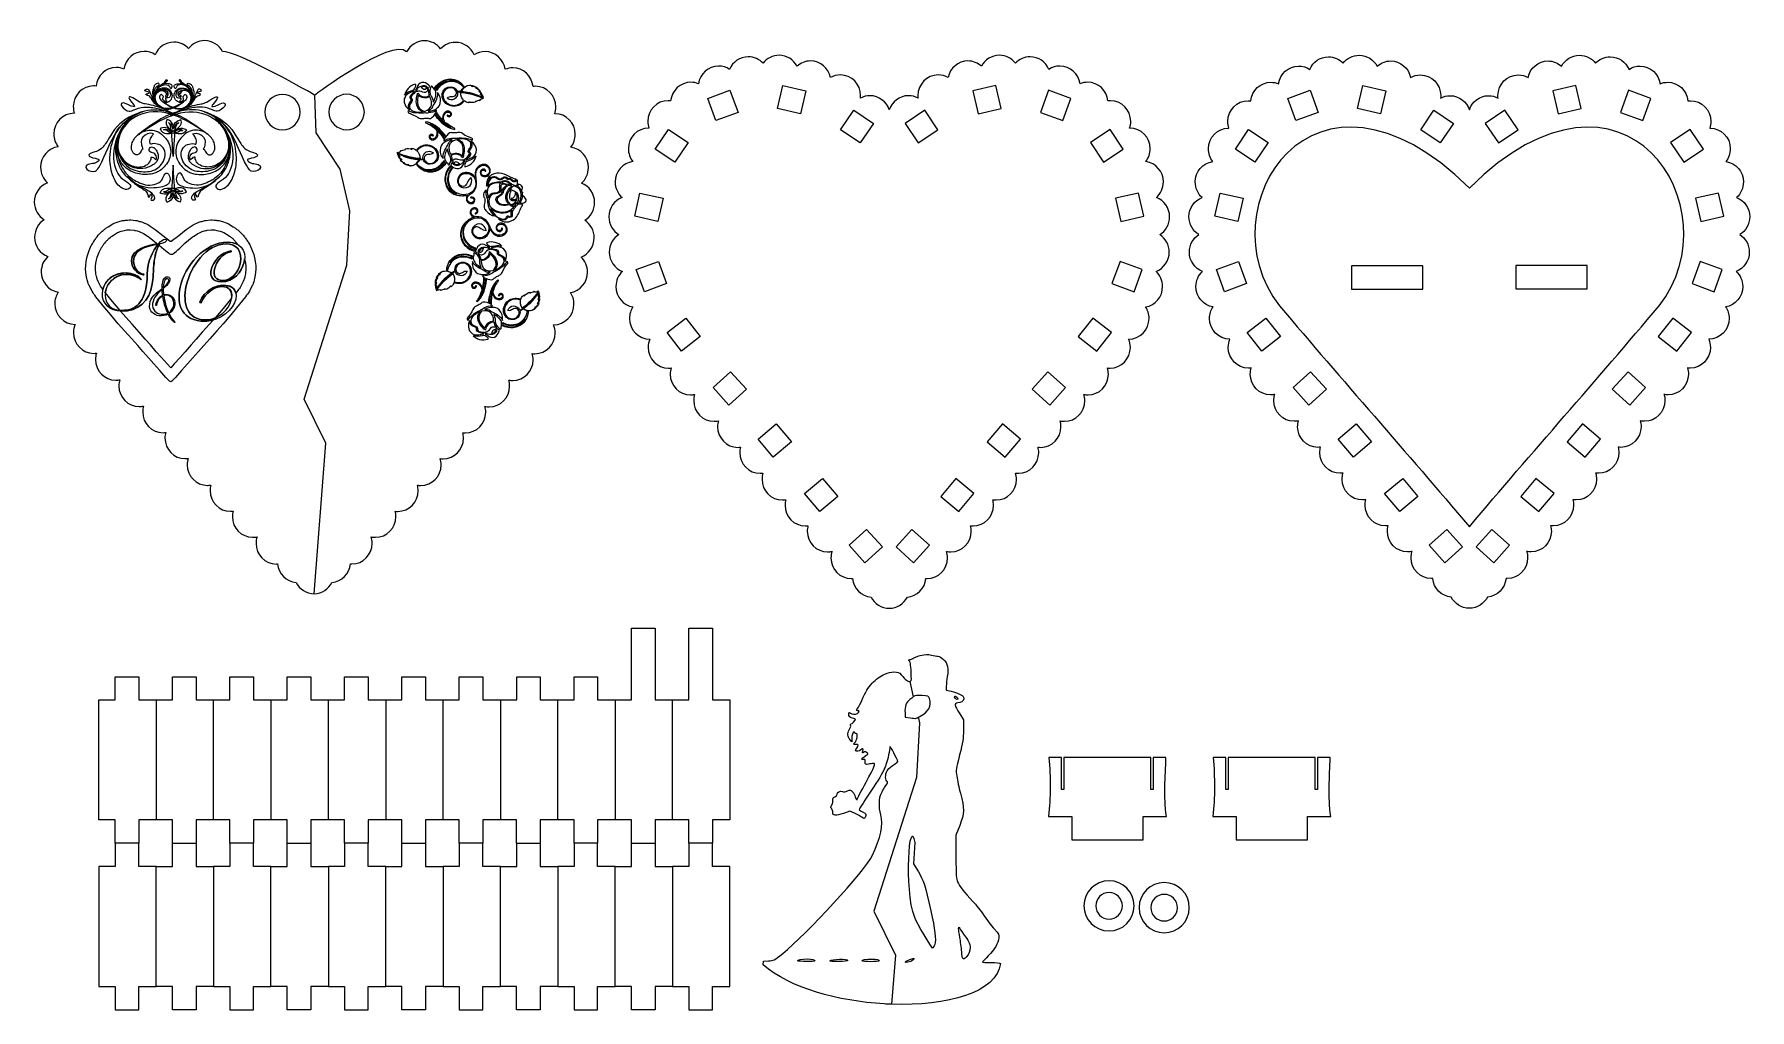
# Model space of a CAD drawing. Header units: millimetres. Extents: x -183 to 107, y -62 to 104.
import ezdxf

# ---------------------------------------------------------------- set-up
doc = ezdxf.new("R2010")
doc.units = ezdxf.units.MM
doc.header["$MEASUREMENT"] = 0
doc.layers.add('Layer 1', color=7, linetype='Continuous')

msp = doc.modelspace()

# ---------------------------------------------------------------- linework, layer by layer
at = {"layer": 'Layer 1', "color": 20, "lineweight": 9}
for points in [[(39.9755, 60.3986), (52.0657, 60.3986), (52.0657, 64.3484), (39.9755, 64.3484), (39.9755, 60.3986)], [(67.8136, 60.4149), (79.9038, 60.4149), (79.9038, 64.3647), (67.8136, 64.3647), (67.8136, 60.4149)]]:
    msp.add_lwpolyline(points, close=True, dxfattribs=at)
at = {"layer": 'Layer 1', "color": 240, "lineweight": 9}
for points, knots in [([(-135.593, 8.8057), (-136.9291, 8.8071), (-138.0862, 9.5818), (-138.655, 10.7125), (-138.655, 10.7125), (-140.31, 10.8498), (-141.6329, 12.1767), (-141.7946, 13.8493), (-141.7946, 13.8493), (-141.8664, 13.8448), (-141.9385, 13.8424), (-142.0114, 13.8425), (-142.0114, 13.8425), (-143.9115, 13.8445), (-145.4503, 15.4107), (-145.4482, 17.3407), (-145.4482, 17.3407), (-145.4478, 17.7281), (-145.3852, 18.1007), (-145.2702, 18.4488), (-145.2702, 18.4488), (-145.5126, 18.3942), (-145.7647, 18.3653), (-146.0233, 18.3655), (-146.0233, 18.3655), (-147.9234, 18.3675), (-149.4622, 19.9338), (-149.4601, 21.8637), (-149.4601, 21.8637), (-149.4597, 22.1853), (-149.4164, 22.4963), (-149.3361, 22.7919), (-149.3361, 22.7919), (-149.4829, 22.7726), (-149.6324, 22.7628), (-149.7844, 22.7629), (-149.7844, 22.7629), (-151.6846, 22.7649), (-153.2231, 24.3312), (-153.2211, 26.2612), (-153.2211, 26.2612), (-153.2208, 26.5898), (-153.1756, 26.9077), (-153.0918, 27.2092), (-153.0918, 27.2092), (-153.2802, 27.177), (-153.4735, 27.1601), (-153.6709, 27.1604), (-153.6709, 27.1604), (-155.571, 27.1623), (-157.1097, 28.7286), (-157.1077, 30.6586), (-157.1077, 30.6586), (-157.1073, 31.0279), (-157.0503, 31.3836), (-156.9454, 31.7175), (-156.9454, 31.7175), (-157.1045, 31.6949), (-157.2667, 31.683), (-157.4317, 31.6832), (-157.4317, 31.6832), (-159.3319, 31.6852), (-160.8706, 33.2514), (-160.8686, 35.1814), (-160.8686, 35.1814), (-160.8682, 35.5029), (-160.8249, 35.8139), (-160.7446, 36.1095), (-160.7446, 36.1095), (-160.8913, 36.0901), (-161.0408, 36.0803), (-161.1928, 36.0804), (-161.1928, 36.0804), (-163.0929, 36.0825), (-164.6315, 37.6487), (-164.6295, 39.5787), (-164.6295, 39.5787), (-164.6291, 39.9253), (-164.5787, 40.2602), (-164.4859, 40.5761), (-164.4859, 40.5761), (-164.7244, 40.5232), (-164.9721, 40.4953), (-165.2262, 40.4955), (-165.2262, 40.4955), (-167.1262, 40.4976), (-168.665, 42.0639), (-168.663, 43.994), (-168.663, 43.994), (-168.6626, 44.3594), (-168.6068, 44.7119), (-168.5039, 45.043), (-168.5039, 45.043), (-168.728, 44.9968), (-168.9599, 44.9726), (-169.1975, 44.9728), (-169.1975, 44.9728), (-171.0975, 44.9748), (-172.6362, 46.5411), (-172.6342, 48.4712), (-172.6342, 48.4712), (-172.6338, 48.8446), (-172.5756, 49.2041), (-172.4683, 49.5414), (-172.4683, 49.5414), (-172.6163, 49.5218), (-172.7669, 49.5116), (-172.9201, 49.5118), (-172.9201, 49.5118), (-174.8202, 49.5139), (-176.3589, 51.0802), (-176.3569, 53.0102), (-176.3569, 53.0102), (-176.3563, 53.5133), (-176.2509, 53.9914), (-176.0621, 54.4234), (-176.0621, 54.4234), (-176.0621, 54.4234), (-176.0832, 54.4231), (-176.0832, 54.4231), (-176.0832, 54.4231), (-177.9833, 54.4251), (-179.5221, 55.9914), (-179.5199, 57.9213), (-179.5199, 57.9213), (-179.5192, 58.6459), (-179.3014, 59.3186), (-178.9292, 59.8763), (-178.9292, 59.8763), (-180.5661, 60.1467), (-181.8146, 61.59), (-181.8128, 63.3288), (-181.8128, 63.3288), (-181.8117, 64.3447), (-181.3839, 65.259), (-180.7017, 65.8966), (-180.7017, 65.8966), (-182.0023, 66.3966), (-182.9264, 67.6737), (-182.9248, 69.1697), (-182.9248, 69.1697), (-182.9235, 70.4186), (-182.2772, 71.5138), (-181.3063, 72.1307), (-181.3063, 72.1307), (-182.3103, 72.7419), (-182.9819, 73.8583), (-182.9805, 75.1338), (-182.9805, 75.1338), (-182.979, 76.6312), (-182.0501, 77.9076), (-180.7463, 78.4036), (-180.7463, 78.4036), (-181.4657, 79.0449), (-181.9192, 79.9858), (-181.9182, 81.0344), (-181.9182, 81.0344), (-181.9163, 82.8055), (-180.6177, 84.2673), (-178.9356, 84.4945), (-178.9356, 84.4945), (-179.4021, 85.0917), (-179.6806, 85.8472), (-179.6797, 86.6689), (-179.6797, 86.6689), (-179.6777, 88.5989), (-178.1358, 90.162), (-176.2356, 90.1599), (-176.2356, 90.1599), (-176.2356, 90.1599), (-176.1966, 90.1594), (-176.1966, 90.1594), (-176.1966, 90.1594), (-176.317, 90.5163), (-176.3825, 90.8992), (-176.3821, 91.2976), (-176.3821, 91.2976), (-176.38, 93.2276), (-174.838, 94.7907), (-172.9379, 94.7887), (-172.9379, 94.7887), (-172.7932, 94.7886), (-172.6508, 94.7793), (-172.511, 94.7614), (-172.511, 94.7614), (-172.3398, 96.5306), (-170.87, 97.9119), (-169.0836, 97.91), (-169.0836, 97.91), (-168.6297, 97.9096), (-168.1965, 97.8197), (-167.7998, 97.6569), (-167.7998, 97.6569), (-167.5558, 99.3458), (-166.1228, 100.6417), (-164.3926, 100.6398), (-164.3926, 100.6398), (-163.7032, 100.6391), (-163.0614, 100.4323), (-162.5235, 100.077), (-162.5235, 100.077), (-161.9993, 101.3294), (-160.7763, 102.2072), (-159.3521, 102.2056), (-159.3521, 102.2056), (-158.3694, 102.2046), (-157.4835, 101.7852), (-156.8572, 101.1134), (-156.8572, 101.1134), (-156.227, 101.9331), (-155.2444, 102.4596), (-154.141, 102.4585), (-154.141, 102.4585), (-152.8264, 102.4571), (-151.6853, 101.7071), (-151.107, 100.6059), (-151.107, 100.6059), (-148.6984, 100.7762), (-135.5254, 93.2831), (-135.5021, 93.2124), (-135.5021, 93.2124), (-135.5021, 93.2124), (-135.2492, 86.8668), (-135.2492, 86.8668), (-135.2492, 86.8668), (-135.2492, 86.8668), (-131.2215, 80.6699), (-131.2215, 80.6699), (-131.2215, 80.6699), (-131.2215, 80.6699), (-129.5633, 73.6641), (-129.5633, 73.6641), (-129.5633, 73.6641), (-129.5633, 73.6641), (-130.0765, 64.4382), (-130.0765, 64.4382), (-130.0765, 64.4382), (-130.0765, 64.4382), (-137.3048, 41.7672), (-137.3048, 41.7672), (-137.3048, 41.7672), (-137.3048, 41.7672), (-133.6398, 34.3304), (-133.6398, 34.3304), (-133.6398, 34.3304), (-133.6398, 34.3304), (-135.593, 8.8057), (-135.593, 8.8057)], [0, 0, 0, 0, 0.01587302, 0.01587302, 0.01587302, 0.01587302, 0.03174603, 0.03174603, 0.03174603, 0.03174603, 0.04761905, 0.04761905, 0.04761905, 0.04761905, 0.06349206, 0.06349206, 0.06349206, 0.06349206, 0.07936508, 0.07936508, 0.07936508, 0.07936508, 0.0952381, 0.0952381, 0.0952381, 0.0952381, 0.11111111, 0.11111111, 0.11111111, 0.11111111, 0.12698413, 0.12698413, 0.12698413, 0.12698413, 0.14285714, 0.14285714, 0.14285714, 0.14285714, 0.15873016, 0.15873016, 0.15873016, 0.15873016, 0.17460317, 0.17460317, 0.17460317, 0.17460317, 0.19047619, 0.19047619, 0.19047619, 0.19047619, 0.20634921, 0.20634921, 0.20634921, 0.20634921, 0.22222222, 0.22222222, 0.22222222, 0.22222222, 0.23809524, 0.23809524, 0.23809524, 0.23809524, 0.25396825, 0.25396825, 0.25396825, 0.25396825, 0.26984127, 0.26984127, 0.26984127, 0.26984127, 0.28571429, 0.28571429, 0.28571429, 0.28571429, 0.3015873, 0.3015873, 0.3015873, 0.3015873, 0.31746032, 0.31746032, 0.31746032, 0.31746032, 0.33333333, 0.33333333, 0.33333333, 0.33333333, 0.34920635, 0.34920635, 0.34920635, 0.34920635, 0.36507937, 0.36507937, 0.36507937, 0.36507937, 0.38095238, 0.38095238, 0.38095238, 0.38095238, 0.3968254, 0.3968254, 0.3968254, 0.3968254, 0.41269841, 0.41269841, 0.41269841, 0.41269841, 0.42857143, 0.42857143, 0.42857143, 0.42857143, 0.44444444, 0.44444444, 0.44444444, 0.44444444, 0.46031746, 0.46031746, 0.46031746, 0.46031746, 0.47619048, 0.47619048, 0.47619048, 0.47619048, 0.49206349, 0.49206349, 0.49206349, 0.49206349, 0.50793651, 0.50793651, 0.50793651, 0.50793651, 0.52380952, 0.52380952, 0.52380952, 0.52380952, 0.53968254, 0.53968254, 0.53968254, 0.53968254, 0.55555556, 0.55555556, 0.55555556, 0.55555556, 0.57142857, 0.57142857, 0.57142857, 0.57142857, 0.58730159, 0.58730159, 0.58730159, 0.58730159, 0.6031746, 0.6031746, 0.6031746, 0.6031746, 0.61904762, 0.61904762, 0.61904762, 0.61904762, 0.63492063, 0.63492063, 0.63492063, 0.63492063, 0.65079365, 0.65079365, 0.65079365, 0.65079365, 0.66666667, 0.66666667, 0.66666667, 0.66666667, 0.68253968, 0.68253968, 0.68253968, 0.68253968, 0.6984127, 0.6984127, 0.6984127, 0.6984127, 0.71428571, 0.71428571, 0.71428571, 0.71428571, 0.73015873, 0.73015873, 0.73015873, 0.73015873, 0.74603175, 0.74603175, 0.74603175, 0.74603175, 0.76190476, 0.76190476, 0.76190476, 0.76190476, 0.77777778, 0.77777778, 0.77777778, 0.77777778, 0.79365079, 0.79365079, 0.79365079, 0.79365079, 0.80952381, 0.80952381, 0.80952381, 0.80952381, 0.82539683, 0.82539683, 0.82539683, 0.82539683, 0.84126984, 0.84126984, 0.84126984, 0.84126984, 0.85714286, 0.85714286, 0.85714286, 0.85714286, 0.87301587, 0.87301587, 0.87301587, 0.87301587, 0.88888889, 0.88888889, 0.88888889, 0.88888889, 0.9047619, 0.9047619, 0.9047619, 0.9047619, 0.92063492, 0.92063492, 0.92063492, 0.92063492, 0.93650794, 0.93650794, 0.93650794, 0.93650794, 0.95238095, 0.95238095, 0.95238095, 0.95238095, 0.96825397, 0.96825397, 0.96825397, 0.96825397, 1, 1, 1, 1]), ([(-135.5863, 8.8098), (-134.2436, 8.8125), (-133.173, 9.5969), (-132.6017, 10.7263), (-132.6017, 10.7263), (-130.9463, 10.86), (-129.6205, 12.1839), (-129.455, 13.8562), (-129.455, 13.8562), (-129.3833, 13.8515), (-129.3112, 13.8489), (-129.2382, 13.8489), (-129.2382, 13.8489), (-127.3382, 13.8467), (-125.796, 15.4094), (-125.7938, 17.3395), (-125.7938, 17.3395), (-125.7932, 17.7269), (-125.8551, 18.0997), (-125.9693, 18.448), (-125.9693, 18.448), (-125.727, 18.3928), (-125.4751, 18.3633), (-125.2164, 18.363), (-125.2164, 18.363), (-123.3162, 18.3608), (-121.774, 19.9236), (-121.7718, 21.8537), (-121.7718, 21.8537), (-121.7714, 22.1752), (-121.8141, 22.4863), (-121.8938, 22.7821), (-121.8938, 22.7821), (-121.7469, 22.7624), (-121.5975, 22.7522), (-121.4456, 22.752), (-121.4456, 22.752), (-119.5454, 22.7499), (-118.0033, 24.3127), (-118.0011, 26.2427), (-118.0011, 26.2427), (-118.0007, 26.5713), (-118.0452, 26.8894), (-118.1283, 27.1911), (-118.1283, 27.1911), (-117.9401, 27.1584), (-117.7467, 27.1411), (-117.5493, 27.1409), (-117.5493, 27.1409), (-115.6493, 27.1387), (-114.107, 28.7015), (-114.1048, 30.6316), (-114.1048, 30.6316), (-114.1044, 31.0007), (-114.1606, 31.3566), (-114.2647, 31.6908), (-114.2647, 31.6908), (-114.1057, 31.6679), (-113.9435, 31.6556), (-113.7784, 31.6554), (-113.7784, 31.6554), (-111.8782, 31.6531), (-110.3361, 33.2159), (-110.3339, 35.1459), (-110.3339, 35.1459), (-110.3335, 35.4674), (-110.3762, 35.7785), (-110.4558, 36.0743), (-110.4558, 36.0743), (-110.3091, 36.0546), (-110.1596, 36.0445), (-110.0077, 36.0443), (-110.0077, 36.0443), (-108.1076, 36.0421), (-106.5655, 37.605), (-106.5632, 39.5349), (-106.5632, 39.5349), (-106.5629, 39.8815), (-106.6124, 40.2165), (-106.7046, 40.5326), (-106.7046, 40.5326), (-106.4663, 40.4792), (-106.2186, 40.4508), (-105.9645, 40.4505), (-105.9645, 40.4505), (-104.0644, 40.4483), (-102.5222, 42.0111), (-102.52, 43.9412), (-102.52, 43.9412), (-102.5195, 44.3067), (-102.5745, 44.6592), (-102.6767, 44.9907), (-102.6767, 44.9907), (-102.4527, 44.9439), (-102.2208, 44.9191), (-101.9833, 44.9189), (-101.9833, 44.9189), (-100.0832, 44.9167), (-98.541, 46.4795), (-98.5389, 48.4096), (-98.5389, 48.4096), (-98.5383, 48.783), (-98.5958, 49.1427), (-98.7022, 49.4802), (-98.7022, 49.4802), (-98.5544, 49.4603), (-98.4038, 49.4499), (-98.2506, 49.4496), (-98.2506, 49.4496), (-96.3505, 49.4475), (-94.8083, 51.0104), (-94.8061, 52.9404), (-94.8061, 52.9404), (-94.8055, 53.4435), (-94.9099, 53.9219), (-95.0978, 54.3543), (-95.0978, 54.3543), (-95.0978, 54.3543), (-95.0766, 54.3539), (-95.0766, 54.3539), (-95.0766, 54.3539), (-93.1765, 54.3517), (-91.6344, 55.9146), (-91.6321, 57.8445), (-91.6321, 57.8445), (-91.6313, 58.5691), (-91.8475, 59.2423), (-92.2186, 59.8007), (-92.2186, 59.8007), (-90.5811, 60.0675), (-89.3293, 61.5081), (-89.3273, 63.2469), (-89.3273, 63.2469), (-89.3262, 64.2628), (-89.752, 65.178), (-90.4328, 65.8172), (-90.4328, 65.8172), (-89.131, 66.3143), (-88.2041, 67.5893), (-88.2024, 69.0853), (-88.2024, 69.0853), (-88.2009, 70.3342), (-88.8449, 71.4308), (-89.8143, 72.0498), (-89.8143, 72.0498), (-88.809, 72.6589), (-88.1349, 73.7738), (-88.1335, 75.0493), (-88.1335, 75.0493), (-88.1317, 76.5467), (-89.0577, 77.8251), (-90.3604, 78.324), (-90.3604, 78.324), (-89.6396, 78.9638), (-89.1839, 79.9037), (-89.1827, 80.9523), (-89.1827, 80.9523), (-89.1806, 82.7233), (-90.4759, 84.1879), (-92.1576, 84.4189), (-92.1576, 84.4189), (-91.6898, 85.0151), (-91.4096, 85.77), (-91.4087, 86.5916), (-91.4087, 86.5916), (-91.4064, 88.5216), (-92.9449, 90.0881), (-94.8451, 90.0903), (-94.8451, 90.0903), (-94.8451, 90.0903), (-94.8841, 90.0899), (-94.8841, 90.0899), (-94.8841, 90.0899), (-94.7628, 90.4465), (-94.6965, 90.8293), (-94.6961, 91.2277), (-94.6961, 91.2277), (-94.6939, 93.1577), (-96.2324, 94.7241), (-98.1325, 94.7264), (-98.1325, 94.7264), (-98.2772, 94.7265), (-98.4196, 94.7177), (-98.5595, 94.7001), (-98.5595, 94.7001), (-98.7267, 96.4696), (-100.1935, 97.8541), (-101.9798, 97.8562), (-101.9798, 97.8562), (-102.4338, 97.8567), (-102.8671, 97.7678), (-103.2641, 97.606), (-103.2641, 97.606), (-103.5045, 99.2953), (-104.9346, 100.5945), (-106.6649, 100.5964), (-106.6649, 100.5964), (-107.3542, 100.5972), (-107.9965, 100.3918), (-108.5352, 100.0377), (-108.5352, 100.0377), (-109.0566, 101.2913), (-110.2776, 102.1717), (-111.7018, 102.1734), (-111.7018, 102.1734), (-112.6845, 102.1746), (-113.5712, 101.7571), (-114.199, 101.0867), (-114.199, 101.0867), (-114.8276, 101.9078), (-115.809, 102.4365), (-116.9123, 102.4378), (-116.9123, 102.4378), (-118.2269, 102.4393), (-119.3697, 101.6918), (-119.9504, 100.5919), (-119.9504, 100.5919), (-122.5005, 102.9112), (-135.4724, 93.3073), (-135.4983, 93.2263)], [0, 0, 0, 0, 0.01785714, 0.01785714, 0.01785714, 0.01785714, 0.03571429, 0.03571429, 0.03571429, 0.03571429, 0.05357143, 0.05357143, 0.05357143, 0.05357143, 0.07142857, 0.07142857, 0.07142857, 0.07142857, 0.08928571, 0.08928571, 0.08928571, 0.08928571, 0.10714286, 0.10714286, 0.10714286, 0.10714286, 0.125, 0.125, 0.125, 0.125, 0.14285714, 0.14285714, 0.14285714, 0.14285714, 0.16071429, 0.16071429, 0.16071429, 0.16071429, 0.17857143, 0.17857143, 0.17857143, 0.17857143, 0.19642857, 0.19642857, 0.19642857, 0.19642857, 0.21428571, 0.21428571, 0.21428571, 0.21428571, 0.23214286, 0.23214286, 0.23214286, 0.23214286, 0.25, 0.25, 0.25, 0.25, 0.26785714, 0.26785714, 0.26785714, 0.26785714, 0.28571429, 0.28571429, 0.28571429, 0.28571429, 0.30357143, 0.30357143, 0.30357143, 0.30357143, 0.32142857, 0.32142857, 0.32142857, 0.32142857, 0.33928571, 0.33928571, 0.33928571, 0.33928571, 0.35714286, 0.35714286, 0.35714286, 0.35714286, 0.375, 0.375, 0.375, 0.375, 0.39285714, 0.39285714, 0.39285714, 0.39285714, 0.41071429, 0.41071429, 0.41071429, 0.41071429, 0.42857143, 0.42857143, 0.42857143, 0.42857143, 0.44642857, 0.44642857, 0.44642857, 0.44642857, 0.46428571, 0.46428571, 0.46428571, 0.46428571, 0.48214286, 0.48214286, 0.48214286, 0.48214286, 0.5, 0.5, 0.5, 0.5, 0.51785714, 0.51785714, 0.51785714, 0.51785714, 0.53571429, 0.53571429, 0.53571429, 0.53571429, 0.55357143, 0.55357143, 0.55357143, 0.55357143, 0.57142857, 0.57142857, 0.57142857, 0.57142857, 0.58928571, 0.58928571, 0.58928571, 0.58928571, 0.60714286, 0.60714286, 0.60714286, 0.60714286, 0.625, 0.625, 0.625, 0.625, 0.64285714, 0.64285714, 0.64285714, 0.64285714, 0.66071429, 0.66071429, 0.66071429, 0.66071429, 0.67857143, 0.67857143, 0.67857143, 0.67857143, 0.69642857, 0.69642857, 0.69642857, 0.69642857, 0.71428571, 0.71428571, 0.71428571, 0.71428571, 0.73214286, 0.73214286, 0.73214286, 0.73214286, 0.75, 0.75, 0.75, 0.75, 0.76785714, 0.76785714, 0.76785714, 0.76785714, 0.78571429, 0.78571429, 0.78571429, 0.78571429, 0.80357143, 0.80357143, 0.80357143, 0.80357143, 0.82142857, 0.82142857, 0.82142857, 0.82142857, 0.83928571, 0.83928571, 0.83928571, 0.83928571, 0.85714286, 0.85714286, 0.85714286, 0.85714286, 0.875, 0.875, 0.875, 0.875, 0.89285714, 0.89285714, 0.89285714, 0.89285714, 0.91071429, 0.91071429, 0.91071429, 0.91071429, 0.92857143, 0.92857143, 0.92857143, 0.92857143, 0.94642857, 0.94642857, 0.94642857, 0.94642857, 0.96428571, 0.96428571, 0.96428571, 0.96428571, 1, 1, 1, 1]), ([(-140.9653, 93.3682), (-139.3085, 93.3664), (-137.9668, 92.0219), (-137.9686, 90.3652), (-137.9686, 90.3652), (-137.9703, 88.7083), (-139.3149, 87.3666), (-140.9716, 87.3683), (-140.9716, 87.3683), (-142.6284, 87.37), (-143.9702, 88.7146), (-143.9684, 90.3715), (-143.9684, 90.3715), (-143.9667, 92.0283), (-142.622, 93.37), (-140.9653, 93.3682)], [0, 0, 0, 0, 0.2, 0.2, 0.2, 0.2, 0.4, 0.4, 0.4, 0.4, 0.6, 0.6, 0.6, 0.6, 1, 1, 1, 1]), ([(-130.1082, 93.3767), (-128.4513, 93.3748), (-127.1098, 92.0302), (-127.1117, 90.3734), (-127.1117, 90.3734), (-127.1136, 88.7165), (-128.4582, 87.375), (-130.115, 87.3769), (-130.115, 87.3769), (-131.7718, 87.3788), (-133.1134, 88.7235), (-133.1115, 90.3802), (-133.1115, 90.3802), (-133.1096, 92.0371), (-131.765, 93.3786), (-130.1082, 93.3767)], [0, 0, 0, 0, 0.2, 0.2, 0.2, 0.2, 0.4, 0.4, 0.4, 0.4, 0.6, 0.6, 0.6, 0.6, 1, 1, 1, 1])]:
    msp.add_open_spline(points, degree=3, knots=knots, dxfattribs=at)
at = {"layer": 'Layer 1', "color": 20, "lineweight": 9}
for points, knots in [([(59.9397, 20.1634), (49.3178, 32.7184), (38.4272, 44.9801), (27.8199, 57.5513), (27.8199, 57.5513), (14.9158, 74.0348), (33.5928, 103.5338), (59.9397, 77.4979), (59.9397, 77.4979), (86.2866, 103.5338), (104.9636, 74.0348), (92.0595, 57.5513), (92.0595, 57.5513), (81.4522, 44.9801), (70.5616, 32.7184), (59.9397, 20.1634)], [0, 0, 0, 0, 0.2, 0.2, 0.2, 0.2, 0.4, 0.4, 0.4, 0.4, 0.6, 0.6, 0.6, 0.6, 1, 1, 1, 1]), ([(-38.2545, 6.3479), (-39.5905, 6.3479), (-40.7485, 7.1213), (-41.3185, 8.2514), (-41.3185, 8.2514), (-42.9737, 8.3869), (-44.298, 9.7124), (-44.4615, 11.3849), (-44.4615, 11.3849), (-44.5332, 11.3803), (-44.6054, 11.3778), (-44.6783, 11.3778), (-44.6783, 11.3778), (-46.5784, 11.3778), (-48.1188, 12.9424), (-48.1188, 14.8724), (-48.1188, 14.8724), (-48.1188, 15.2598), (-48.0566, 15.6325), (-47.942, 15.9807), (-47.942, 15.9807), (-48.1843, 15.9258), (-48.4363, 15.8966), (-48.695, 15.8966), (-48.695, 15.8966), (-50.5951, 15.8966), (-52.1355, 17.4612), (-52.1355, 19.3912), (-52.1355, 19.3912), (-52.1355, 19.7127), (-52.0925, 20.0238), (-52.0125, 20.3195), (-52.0125, 20.3195), (-52.1593, 20.3), (-52.3088, 20.29), (-52.4607, 20.29), (-52.4607, 20.29), (-54.3609, 20.29), (-55.9012, 21.8546), (-55.9012, 23.7846), (-55.9012, 23.7846), (-55.9012, 24.1132), (-55.8563, 24.4312), (-55.7729, 24.7328), (-55.7729, 24.7328), (-55.9612, 24.7004), (-56.1545, 24.6833), (-56.3519, 24.6833), (-56.3519, 24.6833), (-58.252, 24.6833), (-59.7924, 26.2479), (-59.7924, 28.1779), (-59.7924, 28.1779), (-59.7924, 28.5471), (-59.7358, 28.9029), (-59.6313, 29.237), (-59.6313, 29.237), (-59.7903, 29.2142), (-59.9525, 29.2021), (-60.1176, 29.2021), (-60.1176, 29.2021), (-62.0178, 29.2021), (-63.5581, 30.7667), (-63.5581, 32.6967), (-63.5581, 32.6967), (-63.5581, 33.0181), (-63.5151, 33.3292), (-63.4351, 33.6249), (-63.4351, 33.6249), (-63.5818, 33.6054), (-63.7313, 33.5954), (-63.8833, 33.5954), (-63.8833, 33.5954), (-65.7834, 33.5954), (-67.3237, 35.16), (-67.3237, 37.09), (-67.3237, 37.09), (-67.3237, 37.4366), (-67.2737, 37.7715), (-67.1812, 38.0875), (-67.1812, 38.0875), (-67.4196, 38.0344), (-67.6673, 38.0062), (-67.9214, 38.0062), (-67.9214, 38.0062), (-69.8215, 38.0062), (-71.3619, 39.5708), (-71.3619, 41.5009), (-71.3619, 41.5009), (-71.3619, 41.8664), (-71.3065, 42.2189), (-71.204, 42.5502), (-71.204, 42.5502), (-71.428, 42.5037), (-71.6599, 42.4792), (-71.8974, 42.4792), (-71.8974, 42.4792), (-73.7975, 42.4792), (-75.3379, 44.0438), (-75.3379, 45.9739), (-75.3379, 45.9739), (-75.3379, 46.3473), (-75.28, 46.7069), (-75.1732, 47.0443), (-75.1732, 47.0443), (-75.3211, 47.0246), (-75.4717, 47.0143), (-75.6249, 47.0143), (-75.6249, 47.0143), (-77.525, 47.0143), (-79.0654, 48.579), (-79.0654, 50.509), (-79.0654, 50.509), (-79.0654, 51.0121), (-78.9605, 51.4903), (-78.7721, 51.9225), (-78.7721, 51.9225), (-78.7721, 51.9225), (-78.7932, 51.9222), (-78.7932, 51.9222), (-78.7932, 51.9222), (-80.6934, 51.9222), (-82.2337, 53.4868), (-82.2337, 55.4168), (-82.2337, 55.4168), (-82.2337, 56.1413), (-82.0167, 56.8143), (-81.645, 57.3723), (-81.645, 57.3723), (-83.2822, 57.641), (-84.5323, 59.083), (-84.5323, 60.8218), (-84.5323, 60.8218), (-84.5323, 61.8377), (-84.1054, 62.7524), (-83.4239, 63.3908), (-83.4239, 63.3908), (-84.7251, 63.8894), (-85.6505, 65.1655), (-85.6505, 66.6615), (-85.6505, 66.6615), (-85.6505, 67.9104), (-85.0053, 69.0063), (-84.0352, 69.6242), (-84.0352, 69.6242), (-85.0398, 70.2344), (-85.7126, 71.35), (-85.7126, 72.6255), (-85.7126, 72.6255), (-85.7126, 74.123), (-84.7851, 75.4003), (-83.4819, 75.8977), (-83.4819, 75.8977), (-84.2019, 76.5383), (-84.6565, 77.4787), (-84.6565, 78.5273), (-84.6565, 78.5273), (-84.6565, 80.2983), (-83.3595, 81.7615), (-81.6776, 81.9905), (-81.6776, 81.9905), (-82.1448, 82.5872), (-82.4241, 83.3425), (-82.4241, 84.1641), (-82.4241, 84.1641), (-82.4241, 86.0941), (-80.8838, 87.6588), (-78.9837, 87.6588), (-78.9837, 87.6588), (-78.9837, 87.6588), (-78.9446, 87.6583), (-78.9446, 87.6583), (-78.9446, 87.6583), (-79.0655, 88.0151), (-79.1313, 88.3979), (-79.1313, 88.7964), (-79.1313, 88.7964), (-79.1313, 90.7264), (-77.591, 92.2911), (-75.6908, 92.2911), (-75.6908, 92.2911), (-75.5462, 92.2911), (-75.4038, 92.282), (-75.2639, 92.2643), (-75.2639, 92.2643), (-75.0946, 94.0336), (-73.6263, 95.4165), (-71.8399, 95.4165), (-71.8399, 95.4165), (-71.386, 95.4165), (-70.9527, 95.3271), (-70.5559, 95.1648), (-70.5559, 95.1648), (-70.3136, 96.8539), (-68.882, 98.1513), (-67.1518, 98.1513), (-67.1518, 98.1513), (-66.4624, 98.1513), (-65.8204, 97.9452), (-65.2821, 97.5905), (-65.2821, 97.5905), (-64.7592, 98.8434), (-63.5372, 99.7225), (-62.113, 99.7225), (-62.113, 99.7225), (-61.1303, 99.7225), (-60.244, 99.304), (-59.617, 98.6329), (-59.617, 98.6329), (-58.9875, 99.4533), (-58.0055, 99.9809), (-56.9021, 99.9809), (-56.9021, 99.9809), (-55.5876, 99.9809), (-54.4456, 99.2321), (-53.8662, 98.1315), (-53.8662, 98.1315), (-53.2578, 98.6835), (-52.4553, 99.0192), (-51.5754, 99.0192), (-51.5754, 99.0192), (-49.9079, 99.0192), (-48.5177, 97.8142), (-48.2022, 96.2148), (-48.2022, 96.2148), (-47.709, 96.4922), (-47.1416, 96.6504), (-46.5378, 96.6504), (-46.5378, 96.6504), (-44.6377, 96.6504), (-43.0973, 95.0858), (-43.0973, 93.1557), (-43.0973, 93.1557), (-43.0973, 93.0124), (-43.1061, 92.8712), (-43.1225, 92.7324), (-43.1225, 92.7324), (-42.6431, 92.9898), (-42.0968, 93.1357), (-41.5169, 93.1357), (-41.5169, 93.1357), (-39.9997, 93.1357), (-38.7119, 92.1381), (-38.2545, 90.7536), (-38.2545, 90.7536), (-37.7971, 92.1381), (-36.5093, 93.1357), (-34.9921, 93.1357), (-34.9921, 93.1357), (-34.4122, 93.1357), (-33.8659, 92.9898), (-33.3865, 92.7324), (-33.3865, 92.7324), (-33.4029, 92.8712), (-33.4117, 93.0124), (-33.4117, 93.1557), (-33.4117, 93.1557), (-33.4117, 95.0858), (-31.8713, 96.6504), (-29.9712, 96.6504), (-29.9712, 96.6504), (-29.3674, 96.6504), (-28.8, 96.4922), (-28.3068, 96.2148), (-28.3068, 96.2148), (-27.9913, 97.8142), (-26.6011, 99.0192), (-24.9336, 99.0192), (-24.9336, 99.0192), (-24.0537, 99.0192), (-23.2512, 98.6835), (-22.6428, 98.1315), (-22.6428, 98.1315), (-22.0634, 99.2321), (-20.9214, 99.9809), (-19.6069, 99.9809), (-19.6069, 99.9809), (-18.5035, 99.9809), (-17.5215, 99.4533), (-16.892, 98.6329), (-16.892, 98.6329), (-16.265, 99.304), (-15.3787, 99.7225), (-14.396, 99.7225), (-14.396, 99.7225), (-12.9718, 99.7225), (-11.7498, 98.8434), (-11.2269, 97.5905), (-11.2269, 97.5905), (-10.6886, 97.9452), (-10.0466, 98.1513), (-9.3572, 98.1513), (-9.3572, 98.1513), (-7.627, 98.1513), (-6.1954, 96.8539), (-5.9531, 95.1648), (-5.9531, 95.1648), (-5.5563, 95.3271), (-5.123, 95.4165), (-4.6691, 95.4165), (-4.6691, 95.4165), (-2.8827, 95.4165), (-1.4144, 94.0336), (-1.2451, 92.2643), (-1.2451, 92.2643), (-1.1052, 92.282), (-0.9628, 92.2911), (-0.8182, 92.2911), (-0.8182, 92.2911), (1.082, 92.2911), (2.6223, 90.7264), (2.6223, 88.7964), (2.6223, 88.7964), (2.6223, 88.3979), (2.5565, 88.0151), (2.4356, 87.6583), (2.4356, 87.6583), (2.4356, 87.6583), (2.4747, 87.6588), (2.4747, 87.6588), (2.4747, 87.6588), (4.3748, 87.6588), (5.9151, 86.0941), (5.9151, 84.1641), (5.9151, 84.1641), (5.9151, 83.3425), (5.6358, 82.5872), (5.1686, 81.9905), (5.1686, 81.9905), (6.8505, 81.7615), (8.1475, 80.2983), (8.1475, 78.5273), (8.1475, 78.5273), (8.1475, 77.4787), (7.6929, 76.5383), (6.9729, 75.8977), (6.9729, 75.8977), (8.2761, 75.4003), (9.2036, 74.123), (9.2036, 72.6255), (9.2036, 72.6255), (9.2036, 71.35), (8.5308, 70.2344), (7.5262, 69.6242), (7.5262, 69.6242), (8.4963, 69.0063), (9.1415, 67.9104), (9.1415, 66.6615), (9.1415, 66.6615), (9.1415, 65.1655), (8.2161, 63.8894), (6.9149, 63.3908), (6.9149, 63.3908), (7.5964, 62.7524), (8.0233, 61.8377), (8.0233, 60.8218), (8.0233, 60.8218), (8.0233, 59.083), (6.7732, 57.641), (5.136, 57.3723), (5.136, 57.3723), (5.5077, 56.8143), (5.7247, 56.1413), (5.7247, 55.4168), (5.7247, 55.4168), (5.7247, 53.4868), (4.1844, 51.9222), (2.2842, 51.9222), (2.2842, 51.9222), (2.2842, 51.9222), (2.2631, 51.9225), (2.2631, 51.9225), (2.2631, 51.9225), (2.4515, 51.4903), (2.5564, 51.0121), (2.5564, 50.509), (2.5564, 50.509), (2.5564, 48.579), (1.016, 47.0143), (-0.8841, 47.0143), (-0.8841, 47.0143), (-1.0373, 47.0143), (-1.1879, 47.0246), (-1.3358, 47.0443), (-1.3358, 47.0443), (-1.229, 46.7069), (-1.1711, 46.3473), (-1.1711, 45.9739), (-1.1711, 45.9739), (-1.1711, 44.0438), (-2.7115, 42.4792), (-4.6116, 42.4792), (-4.6116, 42.4792), (-4.8491, 42.4792), (-5.081, 42.5037), (-5.305, 42.5502), (-5.305, 42.5502), (-5.2025, 42.2189), (-5.1471, 41.8664), (-5.1471, 41.5009), (-5.1471, 41.5009), (-5.1471, 39.5708), (-6.6875, 38.0062), (-8.5876, 38.0062), (-8.5876, 38.0062), (-8.8417, 38.0062), (-9.0894, 38.0344), (-9.3278, 38.0875), (-9.3278, 38.0875), (-9.2353, 37.7715), (-9.1853, 37.4366), (-9.1853, 37.09), (-9.1853, 37.09), (-9.1853, 35.16), (-10.7256, 33.5954), (-12.6257, 33.5954), (-12.6257, 33.5954), (-12.7777, 33.5954), (-12.9272, 33.6054), (-13.0739, 33.6249), (-13.0739, 33.6249), (-12.9939, 33.3292), (-12.9509, 33.0181), (-12.9509, 32.6967), (-12.9509, 32.6967), (-12.9509, 30.7667), (-14.4912, 29.2021), (-16.3914, 29.2021), (-16.3914, 29.2021), (-16.5565, 29.2021), (-16.7187, 29.2142), (-16.8777, 29.237), (-16.8777, 29.237), (-16.7732, 28.9029), (-16.7166, 28.5471), (-16.7166, 28.1779), (-16.7166, 28.1779), (-16.7166, 26.2479), (-18.257, 24.6833), (-20.1571, 24.6833), (-20.1571, 24.6833), (-20.3545, 24.6833), (-20.5478, 24.7004), (-20.7361, 24.7328), (-20.7361, 24.7328), (-20.6527, 24.4312), (-20.6078, 24.1132), (-20.6078, 23.7846), (-20.6078, 23.7846), (-20.6078, 21.8546), (-22.1481, 20.29), (-24.0483, 20.29), (-24.0483, 20.29), (-24.2002, 20.29), (-24.3497, 20.3), (-24.4965, 20.3195), (-24.4965, 20.3195), (-24.4165, 20.0238), (-24.3735, 19.7127), (-24.3735, 19.3912), (-24.3735, 19.3912), (-24.3735, 17.4612), (-25.9139, 15.8966), (-27.814, 15.8966), (-27.814, 15.8966), (-28.0727, 15.8966), (-28.3247, 15.9258), (-28.567, 15.9807), (-28.567, 15.9807), (-28.4524, 15.6325), (-28.3902, 15.2598), (-28.3902, 14.8724), (-28.3902, 14.8724), (-28.3902, 12.9424), (-29.9306, 11.3778), (-31.8307, 11.3778), (-31.8307, 11.3778), (-31.9036, 11.3778), (-31.9758, 11.3803), (-32.0475, 11.3849), (-32.0475, 11.3849), (-32.211, 9.7124), (-33.5353, 8.3869), (-35.1905, 8.2514), (-35.1905, 8.2514), (-35.7605, 7.1213), (-36.9185, 6.3479), (-38.2545, 6.3479)], [0, 0, 0, 0, 0.00813008, 0.00813008, 0.00813008, 0.00813008, 0.01626016, 0.01626016, 0.01626016, 0.01626016, 0.02439024, 0.02439024, 0.02439024, 0.02439024, 0.03252033, 0.03252033, 0.03252033, 0.03252033, 0.04065041, 0.04065041, 0.04065041, 0.04065041, 0.04878049, 0.04878049, 0.04878049, 0.04878049, 0.05691057, 0.05691057, 0.05691057, 0.05691057, 0.06504065, 0.06504065, 0.06504065, 0.06504065, 0.07317073, 0.07317073, 0.07317073, 0.07317073, 0.08130081, 0.08130081, 0.08130081, 0.08130081, 0.08943089, 0.08943089, 0.08943089, 0.08943089, 0.09756098, 0.09756098, 0.09756098, 0.09756098, 0.10569106, 0.10569106, 0.10569106, 0.10569106, 0.11382114, 0.11382114, 0.11382114, 0.11382114, 0.12195122, 0.12195122, 0.12195122, 0.12195122, 0.1300813, 0.1300813, 0.1300813, 0.1300813, 0.13821138, 0.13821138, 0.13821138, 0.13821138, 0.14634146, 0.14634146, 0.14634146, 0.14634146, 0.15447154, 0.15447154, 0.15447154, 0.15447154, 0.16260163, 0.16260163, 0.16260163, 0.16260163, 0.17073171, 0.17073171, 0.17073171, 0.17073171, 0.17886179, 0.17886179, 0.17886179, 0.17886179, 0.18699187, 0.18699187, 0.18699187, 0.18699187, 0.19512195, 0.19512195, 0.19512195, 0.19512195, 0.20325203, 0.20325203, 0.20325203, 0.20325203, 0.21138211, 0.21138211, 0.21138211, 0.21138211, 0.2195122, 0.2195122, 0.2195122, 0.2195122, 0.22764228, 0.22764228, 0.22764228, 0.22764228, 0.23577236, 0.23577236, 0.23577236, 0.23577236, 0.24390244, 0.24390244, 0.24390244, 0.24390244, 0.25203252, 0.25203252, 0.25203252, 0.25203252, 0.2601626, 0.2601626, 0.2601626, 0.2601626, 0.26829268, 0.26829268, 0.26829268, 0.26829268, 0.27642276, 0.27642276, 0.27642276, 0.27642276, 0.28455285, 0.28455285, 0.28455285, 0.28455285, 0.29268293, 0.29268293, 0.29268293, 0.29268293, 0.30081301, 0.30081301, 0.30081301, 0.30081301, 0.30894309, 0.30894309, 0.30894309, 0.30894309, 0.31707317, 0.31707317, 0.31707317, 0.31707317, 0.32520325, 0.32520325, 0.32520325, 0.32520325, 0.33333333, 0.33333333, 0.33333333, 0.33333333, 0.34146341, 0.34146341, 0.34146341, 0.34146341, 0.3495935, 0.3495935, 0.3495935, 0.3495935, 0.35772358, 0.35772358, 0.35772358, 0.35772358, 0.36585366, 0.36585366, 0.36585366, 0.36585366, 0.37398374, 0.37398374, 0.37398374, 0.37398374, 0.38211382, 0.38211382, 0.38211382, 0.38211382, 0.3902439, 0.3902439, 0.3902439, 0.3902439, 0.39837398, 0.39837398, 0.39837398, 0.39837398, 0.40650407, 0.40650407, 0.40650407, 0.40650407, 0.41463415, 0.41463415, 0.41463415, 0.41463415, 0.42276423, 0.42276423, 0.42276423, 0.42276423, 0.43089431, 0.43089431, 0.43089431, 0.43089431, 0.43902439, 0.43902439, 0.43902439, 0.43902439, 0.44715447, 0.44715447, 0.44715447, 0.44715447, 0.45528455, 0.45528455, 0.45528455, 0.45528455, 0.46341463, 0.46341463, 0.46341463, 0.46341463, 0.47154472, 0.47154472, 0.47154472, 0.47154472, 0.4796748, 0.4796748, 0.4796748, 0.4796748, 0.48780488, 0.48780488, 0.48780488, 0.48780488, 0.49593496, 0.49593496, 0.49593496, 0.49593496, 0.50406504, 0.50406504, 0.50406504, 0.50406504, 0.51219512, 0.51219512, 0.51219512, 0.51219512, 0.5203252, 0.5203252, 0.5203252, 0.5203252, 0.52845528, 0.52845528, 0.52845528, 0.52845528, 0.53658537, 0.53658537, 0.53658537, 0.53658537, 0.54471545, 0.54471545, 0.54471545, 0.54471545, 0.55284553, 0.55284553, 0.55284553, 0.55284553, 0.56097561, 0.56097561, 0.56097561, 0.56097561, 0.56910569, 0.56910569, 0.56910569, 0.56910569, 0.57723577, 0.57723577, 0.57723577, 0.57723577, 0.58536585, 0.58536585, 0.58536585, 0.58536585, 0.59349593, 0.59349593, 0.59349593, 0.59349593, 0.60162602, 0.60162602, 0.60162602, 0.60162602, 0.6097561, 0.6097561, 0.6097561, 0.6097561, 0.61788618, 0.61788618, 0.61788618, 0.61788618, 0.62601626, 0.62601626, 0.62601626, 0.62601626, 0.63414634, 0.63414634, 0.63414634, 0.63414634, 0.64227642, 0.64227642, 0.64227642, 0.64227642, 0.6504065, 0.6504065, 0.6504065, 0.6504065, 0.65853659, 0.65853659, 0.65853659, 0.65853659, 0.66666667, 0.66666667, 0.66666667, 0.66666667, 0.67479675, 0.67479675, 0.67479675, 0.67479675, 0.68292683, 0.68292683, 0.68292683, 0.68292683, 0.69105691, 0.69105691, 0.69105691, 0.69105691, 0.69918699, 0.69918699, 0.69918699, 0.69918699, 0.70731707, 0.70731707, 0.70731707, 0.70731707, 0.71544715, 0.71544715, 0.71544715, 0.71544715, 0.72357724, 0.72357724, 0.72357724, 0.72357724, 0.73170732, 0.73170732, 0.73170732, 0.73170732, 0.7398374, 0.7398374, 0.7398374, 0.7398374, 0.74796748, 0.74796748, 0.74796748, 0.74796748, 0.75609756, 0.75609756, 0.75609756, 0.75609756, 0.76422764, 0.76422764, 0.76422764, 0.76422764, 0.77235772, 0.77235772, 0.77235772, 0.77235772, 0.7804878, 0.7804878, 0.7804878, 0.7804878, 0.78861789, 0.78861789, 0.78861789, 0.78861789, 0.79674797, 0.79674797, 0.79674797, 0.79674797, 0.80487805, 0.80487805, 0.80487805, 0.80487805, 0.81300813, 0.81300813, 0.81300813, 0.81300813, 0.82113821, 0.82113821, 0.82113821, 0.82113821, 0.82926829, 0.82926829, 0.82926829, 0.82926829, 0.83739837, 0.83739837, 0.83739837, 0.83739837, 0.84552846, 0.84552846, 0.84552846, 0.84552846, 0.85365854, 0.85365854, 0.85365854, 0.85365854, 0.86178862, 0.86178862, 0.86178862, 0.86178862, 0.8699187, 0.8699187, 0.8699187, 0.8699187, 0.87804878, 0.87804878, 0.87804878, 0.87804878, 0.88617886, 0.88617886, 0.88617886, 0.88617886, 0.89430894, 0.89430894, 0.89430894, 0.89430894, 0.90243902, 0.90243902, 0.90243902, 0.90243902, 0.91056911, 0.91056911, 0.91056911, 0.91056911, 0.91869919, 0.91869919, 0.91869919, 0.91869919, 0.92682927, 0.92682927, 0.92682927, 0.92682927, 0.93495935, 0.93495935, 0.93495935, 0.93495935, 0.94308943, 0.94308943, 0.94308943, 0.94308943, 0.95121951, 0.95121951, 0.95121951, 0.95121951, 0.95934959, 0.95934959, 0.95934959, 0.95934959, 0.96747967, 0.96747967, 0.96747967, 0.96747967, 0.97560976, 0.97560976, 0.97560976, 0.97560976, 0.98373984, 0.98373984, 0.98373984, 0.98373984, 1, 1, 1, 1]), ([(59.9397, 6.3479), (61.2757, 6.3479), (62.4337, 7.1213), (63.0037, 8.2514), (63.0037, 8.2514), (64.6589, 8.3869), (65.9832, 9.7124), (66.1467, 11.3849), (66.1467, 11.3849), (66.2184, 11.3803), (66.2906, 11.3778), (66.3635, 11.3778), (66.3635, 11.3778), (68.2636, 11.3778), (69.804, 12.9424), (69.804, 14.8724), (69.804, 14.8724), (69.804, 15.2598), (69.7418, 15.6325), (69.6272, 15.9807), (69.6272, 15.9807), (69.8695, 15.9258), (70.1215, 15.8966), (70.3802, 15.8966), (70.3802, 15.8966), (72.2803, 15.8966), (73.8207, 17.4612), (73.8207, 19.3912), (73.8207, 19.3912), (73.8207, 19.7127), (73.7777, 20.0238), (73.6977, 20.3195), (73.6977, 20.3195), (73.8445, 20.3), (73.994, 20.29), (74.1459, 20.29), (74.1459, 20.29), (76.0461, 20.29), (77.5864, 21.8546), (77.5864, 23.7846), (77.5864, 23.7846), (77.5864, 24.1132), (77.5415, 24.4312), (77.4581, 24.7328), (77.4581, 24.7328), (77.6464, 24.7004), (77.8397, 24.6833), (78.0371, 24.6833), (78.0371, 24.6833), (79.9372, 24.6833), (81.4776, 26.2479), (81.4776, 28.1779), (81.4776, 28.1779), (81.4776, 28.5471), (81.421, 28.9029), (81.3165, 29.237), (81.3165, 29.237), (81.4755, 29.2142), (81.6377, 29.2021), (81.8028, 29.2021), (81.8028, 29.2021), (83.703, 29.2021), (85.2433, 30.7667), (85.2433, 32.6967), (85.2433, 32.6967), (85.2433, 33.0181), (85.2003, 33.3292), (85.1203, 33.6249), (85.1203, 33.6249), (85.267, 33.6054), (85.4165, 33.5954), (85.5685, 33.5954), (85.5685, 33.5954), (87.4686, 33.5954), (89.0089, 35.16), (89.0089, 37.09), (89.0089, 37.09), (89.0089, 37.4366), (88.9589, 37.7715), (88.8664, 38.0875), (88.8664, 38.0875), (89.1048, 38.0344), (89.3525, 38.0062), (89.6066, 38.0062), (89.6066, 38.0062), (91.5067, 38.0062), (93.0471, 39.5708), (93.0471, 41.5009), (93.0471, 41.5009), (93.0471, 41.8664), (92.9917, 42.2189), (92.8892, 42.5502), (92.8892, 42.5502), (93.1132, 42.5037), (93.3451, 42.4792), (93.5826, 42.4792), (93.5826, 42.4792), (95.4827, 42.4792), (97.0231, 44.0438), (97.0231, 45.9739), (97.0231, 45.9739), (97.0231, 46.3473), (96.9652, 46.7069), (96.8584, 47.0443), (96.8584, 47.0443), (97.0063, 47.0246), (97.1569, 47.0143), (97.3101, 47.0143), (97.3101, 47.0143), (99.2102, 47.0143), (100.7506, 48.579), (100.7506, 50.509), (100.7506, 50.509), (100.7506, 51.0121), (100.6457, 51.4903), (100.4573, 51.9225), (100.4573, 51.9225), (100.4573, 51.9225), (100.4784, 51.9222), (100.4784, 51.9222), (100.4784, 51.9222), (102.3786, 51.9222), (103.9189, 53.4868), (103.9189, 55.4168), (103.9189, 55.4168), (103.9189, 56.1413), (103.7019, 56.8143), (103.3302, 57.3723), (103.3302, 57.3723), (104.9674, 57.641), (106.2175, 59.083), (106.2175, 60.8218), (106.2175, 60.8218), (106.2175, 61.8377), (105.7906, 62.7524), (105.1091, 63.3908), (105.1091, 63.3908), (106.4103, 63.8894), (107.3357, 65.1655), (107.3357, 66.6615), (107.3357, 66.6615), (107.3357, 67.9104), (106.6905, 69.0063), (105.7204, 69.6242), (105.7204, 69.6242), (106.725, 70.2344), (107.3978, 71.35), (107.3978, 72.6255), (107.3978, 72.6255), (107.3978, 74.123), (106.4703, 75.4003), (105.1671, 75.8977), (105.1671, 75.8977), (105.8871, 76.5383), (106.3417, 77.4787), (106.3417, 78.5273), (106.3417, 78.5273), (106.3417, 80.2983), (105.0447, 81.7615), (103.3628, 81.9905), (103.3628, 81.9905), (103.83, 82.5872), (104.1093, 83.3425), (104.1093, 84.1641), (104.1093, 84.1641), (104.1093, 86.0941), (102.569, 87.6588), (100.6689, 87.6588), (100.6689, 87.6588), (100.6689, 87.6588), (100.6298, 87.6583), (100.6298, 87.6583), (100.6298, 87.6583), (100.7507, 88.0151), (100.8165, 88.3979), (100.8165, 88.7964), (100.8165, 88.7964), (100.8165, 90.7264), (99.2762, 92.2911), (97.376, 92.2911), (97.376, 92.2911), (97.2314, 92.2911), (97.089, 92.282), (96.9491, 92.2643), (96.9491, 92.2643), (96.7798, 94.0336), (95.3115, 95.4165), (93.5251, 95.4165), (93.5251, 95.4165), (93.0712, 95.4165), (92.6379, 95.3271), (92.2411, 95.1648), (92.2411, 95.1648), (91.9988, 96.8539), (90.5672, 98.1513), (88.837, 98.1513), (88.837, 98.1513), (88.1476, 98.1513), (87.5056, 97.9452), (86.9673, 97.5905), (86.9673, 97.5905), (86.4444, 98.8434), (85.2224, 99.7225), (83.7982, 99.7225), (83.7982, 99.7225), (82.8155, 99.7225), (81.9292, 99.304), (81.3022, 98.6329), (81.3022, 98.6329), (80.6727, 99.4533), (79.6907, 99.9809), (78.5873, 99.9809), (78.5873, 99.9809), (77.2728, 99.9809), (76.1308, 99.2321), (75.5514, 98.1315), (75.5514, 98.1315), (74.943, 98.6835), (74.1405, 99.0192), (73.2606, 99.0192), (73.2606, 99.0192), (71.5931, 99.0192), (70.2029, 97.8142), (69.8874, 96.2148), (69.8874, 96.2148), (69.3942, 96.4922), (68.8268, 96.6504), (68.223, 96.6504), (68.223, 96.6504), (66.3229, 96.6504), (64.7825, 95.0858), (64.7825, 93.1557), (64.7825, 93.1557), (64.7825, 93.0124), (64.7913, 92.8712), (64.8077, 92.7324), (64.8077, 92.7324), (64.3283, 92.9898), (63.782, 93.1357), (63.2021, 93.1357), (63.2021, 93.1357), (61.6849, 93.1357), (60.3971, 92.1381), (59.9397, 90.7536), (59.9397, 90.7536), (59.4823, 92.1381), (58.1945, 93.1357), (56.6773, 93.1357), (56.6773, 93.1357), (56.0974, 93.1357), (55.5511, 92.9898), (55.0717, 92.7324), (55.0717, 92.7324), (55.0881, 92.8712), (55.0969, 93.0124), (55.0969, 93.1557), (55.0969, 93.1557), (55.0969, 95.0858), (53.5565, 96.6504), (51.6564, 96.6504), (51.6564, 96.6504), (51.0526, 96.6504), (50.4852, 96.4922), (49.992, 96.2148), (49.992, 96.2148), (49.6765, 97.8142), (48.2863, 99.0192), (46.6188, 99.0192), (46.6188, 99.0192), (45.7389, 99.0192), (44.9364, 98.6835), (44.328, 98.1315), (44.328, 98.1315), (43.7486, 99.2321), (42.6066, 99.9809), (41.2921, 99.9809), (41.2921, 99.9809), (40.1887, 99.9809), (39.2067, 99.4533), (38.5772, 98.6329), (38.5772, 98.6329), (37.9502, 99.304), (37.0639, 99.7225), (36.0812, 99.7225), (36.0812, 99.7225), (34.657, 99.7225), (33.435, 98.8434), (32.9121, 97.5905), (32.9121, 97.5905), (32.3738, 97.9452), (31.7318, 98.1513), (31.0424, 98.1513), (31.0424, 98.1513), (29.3122, 98.1513), (27.8806, 96.8539), (27.6383, 95.1648), (27.6383, 95.1648), (27.2415, 95.3271), (26.8082, 95.4165), (26.3543, 95.4165), (26.3543, 95.4165), (24.5679, 95.4165), (23.0996, 94.0336), (22.9303, 92.2643), (22.9303, 92.2643), (22.7904, 92.282), (22.648, 92.2911), (22.5034, 92.2911), (22.5034, 92.2911), (20.6032, 92.2911), (19.0629, 90.7264), (19.0629, 88.7964), (19.0629, 88.7964), (19.0629, 88.3979), (19.1287, 88.0151), (19.2496, 87.6583), (19.2496, 87.6583), (19.2496, 87.6583), (19.2105, 87.6588), (19.2105, 87.6588), (19.2105, 87.6588), (17.3104, 87.6588), (15.7701, 86.0941), (15.7701, 84.1641), (15.7701, 84.1641), (15.7701, 83.3425), (16.0494, 82.5872), (16.5166, 81.9905), (16.5166, 81.9905), (14.8347, 81.7615), (13.5377, 80.2983), (13.5377, 78.5273), (13.5377, 78.5273), (13.5377, 77.4787), (13.9923, 76.5383), (14.7123, 75.8977), (14.7123, 75.8977), (13.4091, 75.4003), (12.4816, 74.123), (12.4816, 72.6255), (12.4816, 72.6255), (12.4816, 71.35), (13.1544, 70.2344), (14.159, 69.6242), (14.159, 69.6242), (13.1889, 69.0063), (12.5437, 67.9104), (12.5437, 66.6615), (12.5437, 66.6615), (12.5437, 65.1655), (13.4691, 63.8894), (14.7703, 63.3908), (14.7703, 63.3908), (14.0888, 62.7524), (13.6619, 61.8377), (13.6619, 60.8218), (13.6619, 60.8218), (13.6619, 59.083), (14.912, 57.641), (16.5492, 57.3723), (16.5492, 57.3723), (16.1775, 56.8143), (15.9605, 56.1413), (15.9605, 55.4168), (15.9605, 55.4168), (15.9605, 53.4868), (17.5008, 51.9222), (19.401, 51.9222), (19.401, 51.9222), (19.401, 51.9222), (19.4221, 51.9225), (19.4221, 51.9225), (19.4221, 51.9225), (19.2337, 51.4903), (19.1288, 51.0121), (19.1288, 50.509), (19.1288, 50.509), (19.1288, 48.579), (20.6692, 47.0143), (22.5693, 47.0143), (22.5693, 47.0143), (22.7225, 47.0143), (22.8731, 47.0246), (23.021, 47.0443), (23.021, 47.0443), (22.9142, 46.7069), (22.8563, 46.3473), (22.8563, 45.9739), (22.8563, 45.9739), (22.8563, 44.0438), (24.3967, 42.4792), (26.2968, 42.4792), (26.2968, 42.4792), (26.5343, 42.4792), (26.7662, 42.5037), (26.9902, 42.5502), (26.9902, 42.5502), (26.8877, 42.2189), (26.8323, 41.8664), (26.8323, 41.5009), (26.8323, 41.5009), (26.8323, 39.5708), (28.3727, 38.0062), (30.2728, 38.0062), (30.2728, 38.0062), (30.5269, 38.0062), (30.7746, 38.0344), (31.013, 38.0875), (31.013, 38.0875), (30.9205, 37.7715), (30.8705, 37.4366), (30.8705, 37.09), (30.8705, 37.09), (30.8705, 35.16), (32.4108, 33.5954), (34.3109, 33.5954), (34.3109, 33.5954), (34.4629, 33.5954), (34.6124, 33.6054), (34.7591, 33.6249), (34.7591, 33.6249), (34.6791, 33.3292), (34.6361, 33.0181), (34.6361, 32.6967), (34.6361, 32.6967), (34.6361, 30.7667), (36.1764, 29.2021), (38.0766, 29.2021), (38.0766, 29.2021), (38.2417, 29.2021), (38.4039, 29.2142), (38.5629, 29.237), (38.5629, 29.237), (38.4584, 28.9029), (38.4018, 28.5471), (38.4018, 28.1779), (38.4018, 28.1779), (38.4018, 26.2479), (39.9422, 24.6833), (41.8423, 24.6833), (41.8423, 24.6833), (42.0397, 24.6833), (42.233, 24.7004), (42.4213, 24.7328), (42.4213, 24.7328), (42.3379, 24.4312), (42.293, 24.1132), (42.293, 23.7846), (42.293, 23.7846), (42.293, 21.8546), (43.8333, 20.29), (45.7335, 20.29), (45.7335, 20.29), (45.8854, 20.29), (46.0349, 20.3), (46.1817, 20.3195), (46.1817, 20.3195), (46.1017, 20.0238), (46.0587, 19.7127), (46.0587, 19.3912), (46.0587, 19.3912), (46.0587, 17.4612), (47.5991, 15.8966), (49.4992, 15.8966), (49.4992, 15.8966), (49.7579, 15.8966), (50.0099, 15.9258), (50.2522, 15.9807), (50.2522, 15.9807), (50.1376, 15.6325), (50.0754, 15.2598), (50.0754, 14.8724), (50.0754, 14.8724), (50.0754, 12.9424), (51.6158, 11.3778), (53.5159, 11.3778), (53.5159, 11.3778), (53.5888, 11.3778), (53.661, 11.3803), (53.7327, 11.3849), (53.7327, 11.3849), (53.8962, 9.7124), (55.2205, 8.3869), (56.8757, 8.2514), (56.8757, 8.2514), (57.4457, 7.1213), (58.6037, 6.3479), (59.9397, 6.3479)], [0, 0, 0, 0, 0.00813008, 0.00813008, 0.00813008, 0.00813008, 0.01626016, 0.01626016, 0.01626016, 0.01626016, 0.02439024, 0.02439024, 0.02439024, 0.02439024, 0.03252033, 0.03252033, 0.03252033, 0.03252033, 0.04065041, 0.04065041, 0.04065041, 0.04065041, 0.04878049, 0.04878049, 0.04878049, 0.04878049, 0.05691057, 0.05691057, 0.05691057, 0.05691057, 0.06504065, 0.06504065, 0.06504065, 0.06504065, 0.07317073, 0.07317073, 0.07317073, 0.07317073, 0.08130081, 0.08130081, 0.08130081, 0.08130081, 0.08943089, 0.08943089, 0.08943089, 0.08943089, 0.09756098, 0.09756098, 0.09756098, 0.09756098, 0.10569106, 0.10569106, 0.10569106, 0.10569106, 0.11382114, 0.11382114, 0.11382114, 0.11382114, 0.12195122, 0.12195122, 0.12195122, 0.12195122, 0.1300813, 0.1300813, 0.1300813, 0.1300813, 0.13821138, 0.13821138, 0.13821138, 0.13821138, 0.14634146, 0.14634146, 0.14634146, 0.14634146, 0.15447154, 0.15447154, 0.15447154, 0.15447154, 0.16260163, 0.16260163, 0.16260163, 0.16260163, 0.17073171, 0.17073171, 0.17073171, 0.17073171, 0.17886179, 0.17886179, 0.17886179, 0.17886179, 0.18699187, 0.18699187, 0.18699187, 0.18699187, 0.19512195, 0.19512195, 0.19512195, 0.19512195, 0.20325203, 0.20325203, 0.20325203, 0.20325203, 0.21138211, 0.21138211, 0.21138211, 0.21138211, 0.2195122, 0.2195122, 0.2195122, 0.2195122, 0.22764228, 0.22764228, 0.22764228, 0.22764228, 0.23577236, 0.23577236, 0.23577236, 0.23577236, 0.24390244, 0.24390244, 0.24390244, 0.24390244, 0.25203252, 0.25203252, 0.25203252, 0.25203252, 0.2601626, 0.2601626, 0.2601626, 0.2601626, 0.26829268, 0.26829268, 0.26829268, 0.26829268, 0.27642276, 0.27642276, 0.27642276, 0.27642276, 0.28455285, 0.28455285, 0.28455285, 0.28455285, 0.29268293, 0.29268293, 0.29268293, 0.29268293, 0.30081301, 0.30081301, 0.30081301, 0.30081301, 0.30894309, 0.30894309, 0.30894309, 0.30894309, 0.31707317, 0.31707317, 0.31707317, 0.31707317, 0.32520325, 0.32520325, 0.32520325, 0.32520325, 0.33333333, 0.33333333, 0.33333333, 0.33333333, 0.34146341, 0.34146341, 0.34146341, 0.34146341, 0.3495935, 0.3495935, 0.3495935, 0.3495935, 0.35772358, 0.35772358, 0.35772358, 0.35772358, 0.36585366, 0.36585366, 0.36585366, 0.36585366, 0.37398374, 0.37398374, 0.37398374, 0.37398374, 0.38211382, 0.38211382, 0.38211382, 0.38211382, 0.3902439, 0.3902439, 0.3902439, 0.3902439, 0.39837398, 0.39837398, 0.39837398, 0.39837398, 0.40650407, 0.40650407, 0.40650407, 0.40650407, 0.41463415, 0.41463415, 0.41463415, 0.41463415, 0.42276423, 0.42276423, 0.42276423, 0.42276423, 0.43089431, 0.43089431, 0.43089431, 0.43089431, 0.43902439, 0.43902439, 0.43902439, 0.43902439, 0.44715447, 0.44715447, 0.44715447, 0.44715447, 0.45528455, 0.45528455, 0.45528455, 0.45528455, 0.46341463, 0.46341463, 0.46341463, 0.46341463, 0.47154472, 0.47154472, 0.47154472, 0.47154472, 0.4796748, 0.4796748, 0.4796748, 0.4796748, 0.48780488, 0.48780488, 0.48780488, 0.48780488, 0.49593496, 0.49593496, 0.49593496, 0.49593496, 0.50406504, 0.50406504, 0.50406504, 0.50406504, 0.51219512, 0.51219512, 0.51219512, 0.51219512, 0.5203252, 0.5203252, 0.5203252, 0.5203252, 0.52845528, 0.52845528, 0.52845528, 0.52845528, 0.53658537, 0.53658537, 0.53658537, 0.53658537, 0.54471545, 0.54471545, 0.54471545, 0.54471545, 0.55284553, 0.55284553, 0.55284553, 0.55284553, 0.56097561, 0.56097561, 0.56097561, 0.56097561, 0.56910569, 0.56910569, 0.56910569, 0.56910569, 0.57723577, 0.57723577, 0.57723577, 0.57723577, 0.58536585, 0.58536585, 0.58536585, 0.58536585, 0.59349593, 0.59349593, 0.59349593, 0.59349593, 0.60162602, 0.60162602, 0.60162602, 0.60162602, 0.6097561, 0.6097561, 0.6097561, 0.6097561, 0.61788618, 0.61788618, 0.61788618, 0.61788618, 0.62601626, 0.62601626, 0.62601626, 0.62601626, 0.63414634, 0.63414634, 0.63414634, 0.63414634, 0.64227642, 0.64227642, 0.64227642, 0.64227642, 0.6504065, 0.6504065, 0.6504065, 0.6504065, 0.65853659, 0.65853659, 0.65853659, 0.65853659, 0.66666667, 0.66666667, 0.66666667, 0.66666667, 0.67479675, 0.67479675, 0.67479675, 0.67479675, 0.68292683, 0.68292683, 0.68292683, 0.68292683, 0.69105691, 0.69105691, 0.69105691, 0.69105691, 0.69918699, 0.69918699, 0.69918699, 0.69918699, 0.70731707, 0.70731707, 0.70731707, 0.70731707, 0.71544715, 0.71544715, 0.71544715, 0.71544715, 0.72357724, 0.72357724, 0.72357724, 0.72357724, 0.73170732, 0.73170732, 0.73170732, 0.73170732, 0.7398374, 0.7398374, 0.7398374, 0.7398374, 0.74796748, 0.74796748, 0.74796748, 0.74796748, 0.75609756, 0.75609756, 0.75609756, 0.75609756, 0.76422764, 0.76422764, 0.76422764, 0.76422764, 0.77235772, 0.77235772, 0.77235772, 0.77235772, 0.7804878, 0.7804878, 0.7804878, 0.7804878, 0.78861789, 0.78861789, 0.78861789, 0.78861789, 0.79674797, 0.79674797, 0.79674797, 0.79674797, 0.80487805, 0.80487805, 0.80487805, 0.80487805, 0.81300813, 0.81300813, 0.81300813, 0.81300813, 0.82113821, 0.82113821, 0.82113821, 0.82113821, 0.82926829, 0.82926829, 0.82926829, 0.82926829, 0.83739837, 0.83739837, 0.83739837, 0.83739837, 0.84552846, 0.84552846, 0.84552846, 0.84552846, 0.85365854, 0.85365854, 0.85365854, 0.85365854, 0.86178862, 0.86178862, 0.86178862, 0.86178862, 0.8699187, 0.8699187, 0.8699187, 0.8699187, 0.87804878, 0.87804878, 0.87804878, 0.87804878, 0.88617886, 0.88617886, 0.88617886, 0.88617886, 0.89430894, 0.89430894, 0.89430894, 0.89430894, 0.90243902, 0.90243902, 0.90243902, 0.90243902, 0.91056911, 0.91056911, 0.91056911, 0.91056911, 0.91869919, 0.91869919, 0.91869919, 0.91869919, 0.92682927, 0.92682927, 0.92682927, 0.92682927, 0.93495935, 0.93495935, 0.93495935, 0.93495935, 0.94308943, 0.94308943, 0.94308943, 0.94308943, 0.95121951, 0.95121951, 0.95121951, 0.95121951, 0.95934959, 0.95934959, 0.95934959, 0.95934959, 0.96747967, 0.96747967, 0.96747967, 0.96747967, 0.97560976, 0.97560976, 0.97560976, 0.97560976, 0.98373984, 0.98373984, 0.98373984, 0.98373984, 1, 1, 1, 1]), ([(-63.8535, 90.2911), (-63.8535, 90.2911), (-65.2216, 94.0498), (-65.2216, 94.0498), (-65.2216, 94.0498), (-65.2216, 94.0498), (-68.9803, 92.6817), (-68.9803, 92.6817), (-68.9803, 92.6817), (-68.9803, 92.6817), (-67.6122, 88.923), (-67.6122, 88.923), (-67.6122, 88.923), (-67.6122, 88.923), (-63.8535, 90.2911), (-63.8535, 90.2911)], [0, 0, 0, 0, 0.2, 0.2, 0.2, 0.2, 0.4, 0.4, 0.4, 0.4, 0.6, 0.6, 0.6, 0.6, 1, 1, 1, 1]), ([(-53.279, 90.0854), (-53.279, 90.0854), (-52.3792, 93.9828), (-52.3792, 93.9828), (-52.3792, 93.9828), (-52.3792, 93.9828), (-56.2766, 94.8826), (-56.2766, 94.8826), (-56.2766, 94.8826), (-56.2766, 94.8826), (-57.1764, 90.9852), (-57.1764, 90.9852), (-57.1764, 90.9852), (-57.1764, 90.9852), (-53.279, 90.0854), (-53.279, 90.0854)], [0, 0, 0, 0, 0.2, 0.2, 0.2, 0.2, 0.4, 0.4, 0.4, 0.4, 0.6, 0.6, 0.6, 0.6, 1, 1, 1, 1]), ([(-23.23, 90.0854), (-23.23, 90.0854), (-24.1298, 93.9828), (-24.1298, 93.9828), (-24.1298, 93.9828), (-24.1298, 93.9828), (-20.2324, 94.8826), (-20.2324, 94.8826), (-20.2324, 94.8826), (-20.2324, 94.8826), (-19.3326, 90.9852), (-19.3326, 90.9852), (-19.3326, 90.9852), (-19.3326, 90.9852), (-23.23, 90.0854), (-23.23, 90.0854)], [0, 0, 0, 0, 0.2, 0.2, 0.2, 0.2, 0.4, 0.4, 0.4, 0.4, 0.6, 0.6, 0.6, 0.6, 1, 1, 1, 1]), ([(-12.6555, 90.2911), (-12.6555, 90.2911), (-11.2874, 94.0498), (-11.2874, 94.0498), (-11.2874, 94.0498), (-11.2874, 94.0498), (-7.5287, 92.6817), (-7.5287, 92.6817), (-7.5287, 92.6817), (-7.5287, 92.6817), (-8.8968, 88.923), (-8.8968, 88.923), (-8.8968, 88.923), (-8.8968, 88.923), (-12.6555, 90.2911), (-12.6555, 90.2911)], [0, 0, 0, 0, 0.2, 0.2, 0.2, 0.2, 0.4, 0.4, 0.4, 0.4, 0.6, 0.6, 0.6, 0.6, 1, 1, 1, 1]), ([(34.3407, 90.2911), (34.3407, 90.2911), (32.9726, 94.0498), (32.9726, 94.0498), (32.9726, 94.0498), (32.9726, 94.0498), (29.2139, 92.6817), (29.2139, 92.6817), (29.2139, 92.6817), (29.2139, 92.6817), (30.582, 88.923), (30.582, 88.923), (30.582, 88.923), (30.582, 88.923), (34.3407, 90.2911), (34.3407, 90.2911)], [0, 0, 0, 0, 0.2, 0.2, 0.2, 0.2, 0.4, 0.4, 0.4, 0.4, 0.6, 0.6, 0.6, 0.6, 1, 1, 1, 1]), ([(44.9152, 90.0854), (44.9152, 90.0854), (45.815, 93.9828), (45.815, 93.9828), (45.815, 93.9828), (45.815, 93.9828), (41.9176, 94.8826), (41.9176, 94.8826), (41.9176, 94.8826), (41.9176, 94.8826), (41.0178, 90.9852), (41.0178, 90.9852), (41.0178, 90.9852), (41.0178, 90.9852), (44.9152, 90.0854), (44.9152, 90.0854)], [0, 0, 0, 0, 0.2, 0.2, 0.2, 0.2, 0.4, 0.4, 0.4, 0.4, 0.6, 0.6, 0.6, 0.6, 1, 1, 1, 1]), ([(74.9642, 90.0854), (74.9642, 90.0854), (74.0644, 93.9828), (74.0644, 93.9828), (74.0644, 93.9828), (74.0644, 93.9828), (77.9618, 94.8826), (77.9618, 94.8826), (77.9618, 94.8826), (77.9618, 94.8826), (78.8616, 90.9852), (78.8616, 90.9852), (78.8616, 90.9852), (78.8616, 90.9852), (74.9642, 90.0854), (74.9642, 90.0854)], [0, 0, 0, 0, 0.2, 0.2, 0.2, 0.2, 0.4, 0.4, 0.4, 0.4, 0.6, 0.6, 0.6, 0.6, 1, 1, 1, 1]), ([(85.5387, 90.2911), (85.5387, 90.2911), (86.9068, 94.0498), (86.9068, 94.0498), (86.9068, 94.0498), (86.9068, 94.0498), (90.6655, 92.6817), (90.6655, 92.6817), (90.6655, 92.6817), (90.6655, 92.6817), (89.2974, 88.923), (89.2974, 88.923), (89.2974, 88.923), (89.2974, 88.923), (85.5387, 90.2911), (85.5387, 90.2911)], [0, 0, 0, 0, 0.2, 0.2, 0.2, 0.2, 0.4, 0.4, 0.4, 0.4, 0.6, 0.6, 0.6, 0.6, 1, 1, 1, 1]), ([(-40.9412, 88.4489), (-40.9412, 88.4489), (-44.261, 90.6803), (-44.261, 90.6803), (-44.261, 90.6803), (-44.261, 90.6803), (-46.4924, 87.3605), (-46.4924, 87.3605), (-46.4924, 87.3605), (-46.4924, 87.3605), (-43.1726, 85.1291), (-43.1726, 85.1291), (-43.1726, 85.1291), (-43.1726, 85.1291), (-40.9412, 88.4489), (-40.9412, 88.4489)], [0, 0, 0, 0, 0.2, 0.2, 0.2, 0.2, 0.4, 0.4, 0.4, 0.4, 0.6, 0.6, 0.6, 0.6, 1, 1, 1, 1]), ([(-35.5678, 88.4489), (-35.5678, 88.4489), (-32.248, 90.6803), (-32.248, 90.6803), (-32.248, 90.6803), (-32.248, 90.6803), (-30.0166, 87.3605), (-30.0166, 87.3605), (-30.0166, 87.3605), (-30.0166, 87.3605), (-33.3364, 85.1291), (-33.3364, 85.1291), (-33.3364, 85.1291), (-33.3364, 85.1291), (-35.5678, 88.4489), (-35.5678, 88.4489)], [0, 0, 0, 0, 0.2, 0.2, 0.2, 0.2, 0.4, 0.4, 0.4, 0.4, 0.6, 0.6, 0.6, 0.6, 1, 1, 1, 1]), ([(57.253, 88.4489), (57.253, 88.4489), (53.9332, 90.6803), (53.9332, 90.6803), (53.9332, 90.6803), (53.9332, 90.6803), (51.7018, 87.3605), (51.7018, 87.3605), (51.7018, 87.3605), (51.7018, 87.3605), (55.0216, 85.1291), (55.0216, 85.1291), (55.0216, 85.1291), (55.0216, 85.1291), (57.253, 88.4489), (57.253, 88.4489)], [0, 0, 0, 0, 0.2, 0.2, 0.2, 0.2, 0.4, 0.4, 0.4, 0.4, 0.6, 0.6, 0.6, 0.6, 1, 1, 1, 1]), ([(62.6264, 88.4489), (62.6264, 88.4489), (65.9462, 90.6803), (65.9462, 90.6803), (65.9462, 90.6803), (65.9462, 90.6803), (68.1776, 87.3605), (68.1776, 87.3605), (68.1776, 87.3605), (68.1776, 87.3605), (64.8578, 85.1291), (64.8578, 85.1291), (64.8578, 85.1291), (64.8578, 85.1291), (62.6264, 88.4489), (62.6264, 88.4489)], [0, 0, 0, 0, 0.2, 0.2, 0.2, 0.2, 0.4, 0.4, 0.4, 0.4, 0.6, 0.6, 0.6, 0.6, 1, 1, 1, 1]), ([(-72.3144, 85.1895), (-72.3144, 85.1895), (-75.6342, 87.4209), (-75.6342, 87.4209), (-75.6342, 87.4209), (-75.6342, 87.4209), (-77.8656, 84.1011), (-77.8656, 84.1011), (-77.8656, 84.1011), (-77.8656, 84.1011), (-74.5458, 81.8697), (-74.5458, 81.8697), (-74.5458, 81.8697), (-74.5458, 81.8697), (-72.3144, 85.1895), (-72.3144, 85.1895)], [0, 0, 0, 0, 0.2, 0.2, 0.2, 0.2, 0.4, 0.4, 0.4, 0.4, 0.6, 0.6, 0.6, 0.6, 1, 1, 1, 1]), ([(-4.1946, 85.1895), (-4.1946, 85.1895), (-0.8748, 87.4209), (-0.8748, 87.4209), (-0.8748, 87.4209), (-0.8748, 87.4209), (1.3566, 84.1011), (1.3566, 84.1011), (1.3566, 84.1011), (1.3566, 84.1011), (-1.9632, 81.8697), (-1.9632, 81.8697), (-1.9632, 81.8697), (-1.9632, 81.8697), (-4.1946, 85.1895), (-4.1946, 85.1895)], [0, 0, 0, 0, 0.2, 0.2, 0.2, 0.2, 0.4, 0.4, 0.4, 0.4, 0.6, 0.6, 0.6, 0.6, 1, 1, 1, 1]), ([(25.8798, 85.1895), (25.8798, 85.1895), (22.56, 87.4209), (22.56, 87.4209), (22.56, 87.4209), (22.56, 87.4209), (20.3286, 84.1011), (20.3286, 84.1011), (20.3286, 84.1011), (20.3286, 84.1011), (23.6484, 81.8697), (23.6484, 81.8697), (23.6484, 81.8697), (23.6484, 81.8697), (25.8798, 85.1895), (25.8798, 85.1895)], [0, 0, 0, 0, 0.2, 0.2, 0.2, 0.2, 0.4, 0.4, 0.4, 0.4, 0.6, 0.6, 0.6, 0.6, 1, 1, 1, 1]), ([(93.9996, 85.1895), (93.9996, 85.1895), (97.3194, 87.4209), (97.3194, 87.4209), (97.3194, 87.4209), (97.3194, 87.4209), (99.5508, 84.1011), (99.5508, 84.1011), (99.5508, 84.1011), (99.5508, 84.1011), (96.231, 81.8697), (96.231, 81.8697), (96.231, 81.8697), (96.231, 81.8697), (93.9996, 85.1895), (93.9996, 85.1895)], [0, 0, 0, 0, 0.2, 0.2, 0.2, 0.2, 0.4, 0.4, 0.4, 0.4, 0.6, 0.6, 0.6, 0.6, 1, 1, 1, 1]), ([(-77.4554, 71.8618), (-77.4554, 71.8618), (-76.5556, 75.7592), (-76.5556, 75.7592), (-76.5556, 75.7592), (-76.5556, 75.7592), (-80.453, 76.659), (-80.453, 76.659), (-80.453, 76.659), (-80.453, 76.659), (-81.3528, 72.7616), (-81.3528, 72.7616), (-81.3528, 72.7616), (-81.3528, 72.7616), (-77.4554, 71.8618), (-77.4554, 71.8618)], [0, 0, 0, 0, 0.2, 0.2, 0.2, 0.2, 0.4, 0.4, 0.4, 0.4, 0.6, 0.6, 0.6, 0.6, 1, 1, 1, 1]), ([(0.9464, 71.8618), (0.9464, 71.8618), (0.0466, 75.7592), (0.0466, 75.7592), (0.0466, 75.7592), (0.0466, 75.7592), (3.944, 76.659), (3.944, 76.659), (3.944, 76.659), (3.944, 76.659), (4.8438, 72.7616), (4.8438, 72.7616), (4.8438, 72.7616), (4.8438, 72.7616), (0.9464, 71.8618), (0.9464, 71.8618)], [0, 0, 0, 0, 0.2, 0.2, 0.2, 0.2, 0.4, 0.4, 0.4, 0.4, 0.6, 0.6, 0.6, 0.6, 1, 1, 1, 1]), ([(20.7388, 71.8618), (20.7388, 71.8618), (21.6386, 75.7592), (21.6386, 75.7592), (21.6386, 75.7592), (21.6386, 75.7592), (17.7412, 76.659), (17.7412, 76.659), (17.7412, 76.659), (17.7412, 76.659), (16.8414, 72.7616), (16.8414, 72.7616), (16.8414, 72.7616), (16.8414, 72.7616), (20.7388, 71.8618), (20.7388, 71.8618)], [0, 0, 0, 0, 0.2, 0.2, 0.2, 0.2, 0.4, 0.4, 0.4, 0.4, 0.6, 0.6, 0.6, 0.6, 1, 1, 1, 1]), ([(99.1406, 71.8618), (99.1406, 71.8618), (98.2408, 75.7592), (98.2408, 75.7592), (98.2408, 75.7592), (98.2408, 75.7592), (102.1382, 76.659), (102.1382, 76.659), (102.1382, 76.659), (102.1382, 76.659), (103.038, 72.7616), (103.038, 72.7616), (103.038, 72.7616), (103.038, 72.7616), (99.1406, 71.8618), (99.1406, 71.8618)], [0, 0, 0, 0, 0.2, 0.2, 0.2, 0.2, 0.4, 0.4, 0.4, 0.4, 0.6, 0.6, 0.6, 0.6, 1, 1, 1, 1]), ([(-75.9488, 61.3112), (-75.9488, 61.3112), (-77.3169, 65.0699), (-77.3169, 65.0699), (-77.3169, 65.0699), (-77.3169, 65.0699), (-81.0756, 63.7018), (-81.0756, 63.7018), (-81.0756, 63.7018), (-81.0756, 63.7018), (-79.7075, 59.9431), (-79.7075, 59.9431), (-79.7075, 59.9431), (-79.7075, 59.9431), (-75.9488, 61.3112), (-75.9488, 61.3112)], [0, 0, 0, 0, 0.2, 0.2, 0.2, 0.2, 0.4, 0.4, 0.4, 0.4, 0.6, 0.6, 0.6, 0.6, 1, 1, 1, 1]), ([(-0.5602, 61.3112), (-0.5602, 61.3112), (0.8079, 65.0699), (0.8079, 65.0699), (0.8079, 65.0699), (0.8079, 65.0699), (4.5666, 63.7018), (4.5666, 63.7018), (4.5666, 63.7018), (4.5666, 63.7018), (3.1985, 59.9431), (3.1985, 59.9431), (3.1985, 59.9431), (3.1985, 59.9431), (-0.5602, 61.3112), (-0.5602, 61.3112)], [0, 0, 0, 0, 0.2, 0.2, 0.2, 0.2, 0.4, 0.4, 0.4, 0.4, 0.6, 0.6, 0.6, 0.6, 1, 1, 1, 1]), ([(22.2454, 61.3112), (22.2454, 61.3112), (20.8773, 65.0699), (20.8773, 65.0699), (20.8773, 65.0699), (20.8773, 65.0699), (17.1186, 63.7018), (17.1186, 63.7018), (17.1186, 63.7018), (17.1186, 63.7018), (18.4867, 59.9431), (18.4867, 59.9431), (18.4867, 59.9431), (18.4867, 59.9431), (22.2454, 61.3112), (22.2454, 61.3112)], [0, 0, 0, 0, 0.2, 0.2, 0.2, 0.2, 0.4, 0.4, 0.4, 0.4, 0.6, 0.6, 0.6, 0.6, 1, 1, 1, 1]), ([(97.634, 61.3112), (97.634, 61.3112), (99.0021, 65.0699), (99.0021, 65.0699), (99.0021, 65.0699), (99.0021, 65.0699), (102.7608, 63.7018), (102.7608, 63.7018), (102.7608, 63.7018), (102.7608, 63.7018), (101.3927, 59.9431), (101.3927, 59.9431), (101.3927, 59.9431), (101.3927, 59.9431), (97.634, 61.3112), (97.634, 61.3112)], [0, 0, 0, 0, 0.2, 0.2, 0.2, 0.2, 0.4, 0.4, 0.4, 0.4, 0.6, 0.6, 0.6, 0.6, 1, 1, 1, 1]), ([(-70.2468, 52.338), (-70.2468, 52.338), (-72.7094, 55.49), (-72.7094, 55.49), (-72.7094, 55.49), (-72.7094, 55.49), (-75.8614, 53.0274), (-75.8614, 53.0274), (-75.8614, 53.0274), (-75.8614, 53.0274), (-73.3988, 49.8754), (-73.3988, 49.8754), (-73.3988, 49.8754), (-73.3988, 49.8754), (-70.2468, 52.338), (-70.2468, 52.338)], [0, 0, 0, 0, 0.2, 0.2, 0.2, 0.2, 0.4, 0.4, 0.4, 0.4, 0.6, 0.6, 0.6, 0.6, 1, 1, 1, 1]), ([(-6.2622, 52.338), (-6.2622, 52.338), (-3.7996, 55.49), (-3.7996, 55.49), (-3.7996, 55.49), (-3.7996, 55.49), (-0.6476, 53.0274), (-0.6476, 53.0274), (-0.6476, 53.0274), (-0.6476, 53.0274), (-3.1102, 49.8754), (-3.1102, 49.8754), (-3.1102, 49.8754), (-3.1102, 49.8754), (-6.2622, 52.338), (-6.2622, 52.338)], [0, 0, 0, 0, 0.2, 0.2, 0.2, 0.2, 0.4, 0.4, 0.4, 0.4, 0.6, 0.6, 0.6, 0.6, 1, 1, 1, 1]), ([(27.9474, 52.338), (27.9474, 52.338), (25.4848, 55.49), (25.4848, 55.49), (25.4848, 55.49), (25.4848, 55.49), (22.3328, 53.0274), (22.3328, 53.0274), (22.3328, 53.0274), (22.3328, 53.0274), (24.7954, 49.8754), (24.7954, 49.8754), (24.7954, 49.8754), (24.7954, 49.8754), (27.9474, 52.338), (27.9474, 52.338)], [0, 0, 0, 0, 0.2, 0.2, 0.2, 0.2, 0.4, 0.4, 0.4, 0.4, 0.6, 0.6, 0.6, 0.6, 1, 1, 1, 1]), ([(91.932, 52.338), (91.932, 52.338), (94.3946, 55.49), (94.3946, 55.49), (94.3946, 55.49), (94.3946, 55.49), (97.5466, 53.0274), (97.5466, 53.0274), (97.5466, 53.0274), (97.5466, 53.0274), (95.084, 49.8754), (95.084, 49.8754), (95.084, 49.8754), (95.084, 49.8754), (91.932, 52.338), (91.932, 52.338)], [0, 0, 0, 0, 0.2, 0.2, 0.2, 0.2, 0.4, 0.4, 0.4, 0.4, 0.6, 0.6, 0.6, 0.6, 1, 1, 1, 1]), ([(-62.439, 43.4335), (-62.439, 43.4335), (-65.1156, 46.4061), (-65.1156, 46.4061), (-65.1156, 46.4061), (-65.1156, 46.4061), (-68.0882, 43.7295), (-68.0882, 43.7295), (-68.0882, 43.7295), (-68.0882, 43.7295), (-65.4116, 40.7569), (-65.4116, 40.7569), (-65.4116, 40.7569), (-65.4116, 40.7569), (-62.439, 43.4335), (-62.439, 43.4335)], [0, 0, 0, 0, 0.2, 0.2, 0.2, 0.2, 0.4, 0.4, 0.4, 0.4, 0.6, 0.6, 0.6, 0.6, 1, 1, 1, 1]), ([(-14.07, 43.4335), (-14.07, 43.4335), (-11.3934, 46.4061), (-11.3934, 46.4061), (-11.3934, 46.4061), (-11.3934, 46.4061), (-8.4208, 43.7295), (-8.4208, 43.7295), (-8.4208, 43.7295), (-8.4208, 43.7295), (-11.0974, 40.7569), (-11.0974, 40.7569), (-11.0974, 40.7569), (-11.0974, 40.7569), (-14.07, 43.4335), (-14.07, 43.4335)], [0, 0, 0, 0, 0.2, 0.2, 0.2, 0.2, 0.4, 0.4, 0.4, 0.4, 0.6, 0.6, 0.6, 0.6, 1, 1, 1, 1]), ([(35.7552, 43.4335), (35.7552, 43.4335), (33.0786, 46.4061), (33.0786, 46.4061), (33.0786, 46.4061), (33.0786, 46.4061), (30.106, 43.7295), (30.106, 43.7295), (30.106, 43.7295), (30.106, 43.7295), (32.7826, 40.7569), (32.7826, 40.7569), (32.7826, 40.7569), (32.7826, 40.7569), (35.7552, 43.4335), (35.7552, 43.4335)], [0, 0, 0, 0, 0.2, 0.2, 0.2, 0.2, 0.4, 0.4, 0.4, 0.4, 0.6, 0.6, 0.6, 0.6, 1, 1, 1, 1]), ([(84.1242, 43.4335), (84.1242, 43.4335), (86.8008, 46.4061), (86.8008, 46.4061), (86.8008, 46.4061), (86.8008, 46.4061), (89.7734, 43.7295), (89.7734, 43.7295), (89.7734, 43.7295), (89.7734, 43.7295), (87.0968, 40.7569), (87.0968, 40.7569), (87.0968, 40.7569), (87.0968, 40.7569), (84.1242, 43.4335), (84.1242, 43.4335)], [0, 0, 0, 0, 0.2, 0.2, 0.2, 0.2, 0.4, 0.4, 0.4, 0.4, 0.6, 0.6, 0.6, 0.6, 1, 1, 1, 1]), ([(-54.826, 34.5134), (-54.826, 34.5134), (-57.4014, 37.574), (-57.4014, 37.574), (-57.4014, 37.574), (-57.4014, 37.574), (-60.462, 34.9986), (-60.462, 34.9986), (-60.462, 34.9986), (-60.462, 34.9986), (-57.8866, 31.938), (-57.8866, 31.938), (-57.8866, 31.938), (-57.8866, 31.938), (-54.826, 34.5134), (-54.826, 34.5134)], [0, 0, 0, 0, 0.2, 0.2, 0.2, 0.2, 0.4, 0.4, 0.4, 0.4, 0.6, 0.6, 0.6, 0.6, 1, 1, 1, 1]), ([(-21.683, 34.5134), (-21.683, 34.5134), (-19.1076, 37.574), (-19.1076, 37.574), (-19.1076, 37.574), (-19.1076, 37.574), (-16.047, 34.9986), (-16.047, 34.9986), (-16.047, 34.9986), (-16.047, 34.9986), (-18.6224, 31.938), (-18.6224, 31.938), (-18.6224, 31.938), (-18.6224, 31.938), (-21.683, 34.5134), (-21.683, 34.5134)], [0, 0, 0, 0, 0.2, 0.2, 0.2, 0.2, 0.4, 0.4, 0.4, 0.4, 0.6, 0.6, 0.6, 0.6, 1, 1, 1, 1]), ([(43.3682, 34.5134), (43.3682, 34.5134), (40.7928, 37.574), (40.7928, 37.574), (40.7928, 37.574), (40.7928, 37.574), (37.7322, 34.9986), (37.7322, 34.9986), (37.7322, 34.9986), (37.7322, 34.9986), (40.3076, 31.938), (40.3076, 31.938), (40.3076, 31.938), (40.3076, 31.938), (43.3682, 34.5134), (43.3682, 34.5134)], [0, 0, 0, 0, 0.2, 0.2, 0.2, 0.2, 0.4, 0.4, 0.4, 0.4, 0.6, 0.6, 0.6, 0.6, 1, 1, 1, 1]), ([(76.5112, 34.5134), (76.5112, 34.5134), (79.0866, 37.574), (79.0866, 37.574), (79.0866, 37.574), (79.0866, 37.574), (82.1472, 34.9986), (82.1472, 34.9986), (82.1472, 34.9986), (82.1472, 34.9986), (79.5718, 31.938), (79.5718, 31.938), (79.5718, 31.938), (79.5718, 31.938), (76.5112, 34.5134), (76.5112, 34.5134)], [0, 0, 0, 0, 0.2, 0.2, 0.2, 0.2, 0.4, 0.4, 0.4, 0.4, 0.6, 0.6, 0.6, 0.6, 1, 1, 1, 1]), ([(-46.9587, 25.276), (-46.9587, 25.276), (-49.5299, 28.3402), (-49.5299, 28.3402), (-49.5299, 28.3402), (-49.5299, 28.3402), (-52.5941, 25.769), (-52.5941, 25.769), (-52.5941, 25.769), (-52.5941, 25.769), (-50.0229, 22.7048), (-50.0229, 22.7048), (-50.0229, 22.7048), (-50.0229, 22.7048), (-46.9587, 25.276), (-46.9587, 25.276)], [0, 0, 0, 0, 0.2, 0.2, 0.2, 0.2, 0.4, 0.4, 0.4, 0.4, 0.6, 0.6, 0.6, 0.6, 1, 1, 1, 1]), ([(-29.5503, 25.276), (-29.5503, 25.276), (-26.9791, 28.3402), (-26.9791, 28.3402), (-26.9791, 28.3402), (-26.9791, 28.3402), (-23.9149, 25.769), (-23.9149, 25.769), (-23.9149, 25.769), (-23.9149, 25.769), (-26.4861, 22.7048), (-26.4861, 22.7048), (-26.4861, 22.7048), (-26.4861, 22.7048), (-29.5503, 25.276), (-29.5503, 25.276)], [0, 0, 0, 0, 0.2, 0.2, 0.2, 0.2, 0.4, 0.4, 0.4, 0.4, 0.6, 0.6, 0.6, 0.6, 1, 1, 1, 1]), ([(51.2355, 25.276), (51.2355, 25.276), (48.6643, 28.3402), (48.6643, 28.3402), (48.6643, 28.3402), (48.6643, 28.3402), (45.6001, 25.769), (45.6001, 25.769), (45.6001, 25.769), (45.6001, 25.769), (48.1713, 22.7048), (48.1713, 22.7048), (48.1713, 22.7048), (48.1713, 22.7048), (51.2355, 25.276), (51.2355, 25.276)], [0, 0, 0, 0, 0.2, 0.2, 0.2, 0.2, 0.4, 0.4, 0.4, 0.4, 0.6, 0.6, 0.6, 0.6, 1, 1, 1, 1]), ([(68.6439, 25.276), (68.6439, 25.276), (71.2151, 28.3402), (71.2151, 28.3402), (71.2151, 28.3402), (71.2151, 28.3402), (74.2793, 25.769), (74.2793, 25.769), (74.2793, 25.769), (74.2793, 25.769), (71.7081, 22.7048), (71.7081, 22.7048), (71.7081, 22.7048), (71.7081, 22.7048), (68.6439, 25.276), (68.6439, 25.276)], [0, 0, 0, 0, 0.2, 0.2, 0.2, 0.2, 0.4, 0.4, 0.4, 0.4, 0.6, 0.6, 0.6, 0.6, 1, 1, 1, 1]), ([(-39.4118, 16.7229), (-39.4118, 16.7229), (-42.0884, 19.6955), (-42.0884, 19.6955), (-42.0884, 19.6955), (-42.0884, 19.6955), (-45.061, 17.0189), (-45.061, 17.0189), (-45.061, 17.0189), (-45.061, 17.0189), (-42.3844, 14.0463), (-42.3844, 14.0463), (-42.3844, 14.0463), (-42.3844, 14.0463), (-39.4118, 16.7229), (-39.4118, 16.7229)], [0, 0, 0, 0, 0.2, 0.2, 0.2, 0.2, 0.4, 0.4, 0.4, 0.4, 0.6, 0.6, 0.6, 0.6, 1, 1, 1, 1]), ([(-37.0972, 16.7229), (-37.0972, 16.7229), (-34.4206, 19.6955), (-34.4206, 19.6955), (-34.4206, 19.6955), (-34.4206, 19.6955), (-31.448, 17.0189), (-31.448, 17.0189), (-31.448, 17.0189), (-31.448, 17.0189), (-34.1246, 14.0463), (-34.1246, 14.0463), (-34.1246, 14.0463), (-34.1246, 14.0463), (-37.0972, 16.7229), (-37.0972, 16.7229)], [0, 0, 0, 0, 0.2, 0.2, 0.2, 0.2, 0.4, 0.4, 0.4, 0.4, 0.6, 0.6, 0.6, 0.6, 1, 1, 1, 1]), ([(58.7824, 16.7229), (58.7824, 16.7229), (56.1058, 19.6955), (56.1058, 19.6955), (56.1058, 19.6955), (56.1058, 19.6955), (53.1332, 17.0189), (53.1332, 17.0189), (53.1332, 17.0189), (53.1332, 17.0189), (55.8098, 14.0463), (55.8098, 14.0463), (55.8098, 14.0463), (55.8098, 14.0463), (58.7824, 16.7229), (58.7824, 16.7229)], [0, 0, 0, 0, 0.2, 0.2, 0.2, 0.2, 0.4, 0.4, 0.4, 0.4, 0.6, 0.6, 0.6, 0.6, 1, 1, 1, 1]), ([(61.097, 16.7229), (61.097, 16.7229), (63.7736, 19.6955), (63.7736, 19.6955), (63.7736, 19.6955), (63.7736, 19.6955), (66.7462, 17.0189), (66.7462, 17.0189), (66.7462, 17.0189), (66.7462, 17.0189), (64.0696, 14.0463), (64.0696, 14.0463), (64.0696, 14.0463), (64.0696, 14.0463), (61.097, 16.7229), (61.097, 16.7229)], [0, 0, 0, 0, 0.2, 0.2, 0.2, 0.2, 0.4, 0.4, 0.4, 0.4, 0.6, 0.6, 0.6, 0.6, 1, 1, 1, 1]), ([(-84.6484, -9.1834), (-84.6484, -9.1834), (-81.9065, -9.1834), (-81.9065, -9.1834), (-81.9065, -9.1834), (-81.9065, -9.1834), (-81.9065, -9.1116), (-81.9065, -9.1116), (-81.9065, -9.1116), (-81.9065, -9.1116), (-81.9065, 2.9597), (-81.9065, 2.9597), (-81.9065, 2.9597), (-81.9065, 2.9597), (-77.9065, 2.9597), (-77.9065, 2.9597), (-77.9065, 2.9597), (-77.9065, 2.9597), (-77.9065, -9.1529), (-77.9065, -9.1529), (-77.9065, -9.1529), (-77.9065, -9.1529), (-77.9065, -9.1834), (-77.9065, -9.1834), (-77.9065, -9.1834), (-77.9065, -9.1834), (-74.9423, -9.1834), (-74.9423, -9.1834)], [0, 0, 0, 0, 0.125, 0.125, 0.125, 0.125, 0.25, 0.25, 0.25, 0.25, 0.375, 0.375, 0.375, 0.375, 0.5, 0.5, 0.5, 0.5, 0.625, 0.625, 0.625, 0.625, 0.75, 0.75, 0.75, 0.75, 1, 1, 1, 1]), ([(-72.2004, -33.4321), (-72.2004, -33.4321), (-72.2004, -29.489), (-72.2004, -29.489), (-72.2004, -29.489), (-72.2004, -29.489), (-74.9423, -29.489), (-74.9423, -29.489), (-74.9423, -29.489), (-74.9423, -22.7242), (-74.9375, -15.9573), (-74.9375, -9.1834), (-74.9375, -9.1834), (-74.9375, -9.1834), (-72.1956, -9.1834), (-72.1956, -9.1834), (-72.1956, -9.1834), (-72.1956, -9.1834), (-72.1956, 2.9597), (-72.1956, 2.9597), (-72.1956, 2.9597), (-72.1956, 2.9597), (-68.1956, 2.9597), (-68.1956, 2.9597), (-68.1956, 2.9597), (-68.1956, 2.9597), (-68.1956, -9.1834), (-68.1956, -9.1834), (-68.1956, -9.1834), (-68.1956, -9.1834), (-65.2314, -9.1834), (-65.2314, -9.1834), (-65.2314, -9.1834), (-65.2314, -15.9426), (-65.2362, -22.7017), (-65.2362, -29.4609), (-65.2362, -29.4609), (-65.2362, -29.4609), (-65.2362, -29.489), (-65.2362, -29.489), (-65.2362, -29.489), (-65.2362, -29.489), (-68.2004, -29.489), (-68.2004, -29.489), (-68.2004, -29.489), (-68.2004, -29.489), (-68.2004, -33.4321), (-68.2004, -33.4321)], [0, 0, 0, 0, 0.07692308, 0.07692308, 0.07692308, 0.07692308, 0.15384615, 0.15384615, 0.15384615, 0.15384615, 0.23076923, 0.23076923, 0.23076923, 0.23076923, 0.30769231, 0.30769231, 0.30769231, 0.30769231, 0.38461538, 0.38461538, 0.38461538, 0.38461538, 0.46153846, 0.46153846, 0.46153846, 0.46153846, 0.53846154, 0.53846154, 0.53846154, 0.53846154, 0.61538462, 0.61538462, 0.61538462, 0.61538462, 0.69230769, 0.69230769, 0.69230769, 0.69230769, 0.76923077, 0.76923077, 0.76923077, 0.76923077, 0.84615385, 0.84615385, 0.84615385, 0.84615385, 1, 1, 1, 1]), ([(-34.801, -6.0508), (-34.5302, -6.0119), (-34.4981, -5.9117), (-34.5232, -5.1866), (-34.5232, -5.1866), (-34.5855, -3.4073), (-34.6589, -2.8297), (-34.8517, -2.5972), (-34.8517, -2.5972), (-35.0263, -2.387), (-35.013, -2.3543), (-34.755, -2.3543), (-34.755, -2.3543), (-34.5908, -2.3543), (-34.377, -2.259), (-34.2798, -2.1414), (-34.2798, -2.1414), (-34.1825, -2.0243), (-33.6056, -1.8112), (-32.9982, -1.6678), (-32.9982, -1.6678), (-32.0711, -1.4495), (-31.7708, -1.4355), (-31.1331, -1.583), (-31.1331, -1.583), (-30.7145, -1.6795), (-30.213, -1.758), (-30.0175, -1.758), (-30.0175, -1.758), (-29.8113, -1.758), (-29.4166, -1.9922), (-29.0747, -2.3177), (-29.0747, -2.3177), (-28.3648, -2.9926), (-28.1908, -3.7933), (-28.4412, -5.2315), (-28.4412, -5.2315), (-28.532, -5.7533), (-28.6065, -6.4829), (-28.6065, -6.8527), (-28.6065, -6.8527), (-28.6065, -6.8527), (-28.6065, -7.5246), (-28.6065, -7.5246), (-28.6065, -7.5246), (-28.6065, -7.5246), (-27.7494, -7.7151), (-27.7494, -7.7151), (-27.7494, -7.7151), (-26.7368, -7.9398), (-25.7946, -8.3893), (-25.6735, -8.705), (-25.6735, -8.705), (-25.5238, -9.095), (-25.8365, -9.5499), (-26.2878, -9.5982), (-26.2878, -9.5982), (-27.3272, -9.7087), (-27.3331, -9.9522), (-26.3321, -11.5489), (-26.3321, -11.5489), (-26.3321, -11.5489), (-25.6997, -12.5581), (-25.6997, -12.5581), (-25.6997, -12.5581), (-25.6997, -12.5581), (-25.7074, -14.2757), (-25.7074, -14.2757), (-25.7074, -14.2757), (-25.7136, -15.7944), (-25.7882, -16.2847), (-26.3489, -18.4875), (-26.3489, -18.4875), (-26.9616, -20.893), (-26.9784, -21.0199), (-26.827, -22.1057), (-26.827, -22.1057), (-26.7408, -22.7255), (-26.4603, -24.0182), (-26.2034, -24.9794), (-26.2034, -24.9794), (-25.5186, -27.5405), (-25.539, -28.3987), (-26.3338, -30.4431), (-26.3338, -30.4431), (-26.3338, -30.4431), (-26.9667, -32.0725), (-26.9667, -32.0725), (-26.9667, -32.0725), (-26.9667, -32.0725), (-26.9633, -35.735), (-26.9633, -35.735), (-26.9633, -35.735), (-26.9603, -38.965), (-26.9278, -39.4682), (-26.6872, -39.9939), (-26.6872, -39.9939), (-26.3583, -40.7119), (-25.4907, -41.8235), (-24.1397, -43.2553), (-24.1397, -43.2553), (-23.5889, -43.8394), (-22.7281, -44.9307), (-22.2269, -45.68), (-22.2269, -45.68), (-21.7261, -46.4301), (-20.9353, -47.4543), (-20.4701, -47.9568), (-20.4701, -47.9568), (-19.6793, -48.8105), (-19.6293, -48.9083), (-19.7021, -49.4534), (-19.7021, -49.4534), (-19.829, -50.3983), (-20.416, -51.3976), (-21.4885, -52.4953), (-21.4885, -52.4953), (-22.0417, -53.0613), (-22.4948, -53.5491), (-22.4948, -53.5788), (-22.4948, -53.5788), (-22.4948, -53.6091), (-21.828, -53.6336), (-21.0129, -53.6336), (-21.0129, -53.6336), (-20.1977, -53.6336), (-19.4902, -53.7), (-19.4408, -53.7804), (-19.4408, -53.7804), (-19.9639, -58.7561), (-28.4729, -61.0338), (-37.8536, -60.7065)], [0, 0, 0, 0, 0.02941176, 0.02941176, 0.02941176, 0.02941176, 0.05882353, 0.05882353, 0.05882353, 0.05882353, 0.08823529, 0.08823529, 0.08823529, 0.08823529, 0.11764706, 0.11764706, 0.11764706, 0.11764706, 0.14705882, 0.14705882, 0.14705882, 0.14705882, 0.17647059, 0.17647059, 0.17647059, 0.17647059, 0.20588235, 0.20588235, 0.20588235, 0.20588235, 0.23529412, 0.23529412, 0.23529412, 0.23529412, 0.26470588, 0.26470588, 0.26470588, 0.26470588, 0.29411765, 0.29411765, 0.29411765, 0.29411765, 0.32352941, 0.32352941, 0.32352941, 0.32352941, 0.35294118, 0.35294118, 0.35294118, 0.35294118, 0.38235294, 0.38235294, 0.38235294, 0.38235294, 0.41176471, 0.41176471, 0.41176471, 0.41176471, 0.44117647, 0.44117647, 0.44117647, 0.44117647, 0.47058824, 0.47058824, 0.47058824, 0.47058824, 0.5, 0.5, 0.5, 0.5, 0.52941176, 0.52941176, 0.52941176, 0.52941176, 0.55882353, 0.55882353, 0.55882353, 0.55882353, 0.58823529, 0.58823529, 0.58823529, 0.58823529, 0.61764706, 0.61764706, 0.61764706, 0.61764706, 0.64705882, 0.64705882, 0.64705882, 0.64705882, 0.67647059, 0.67647059, 0.67647059, 0.67647059, 0.70588235, 0.70588235, 0.70588235, 0.70588235, 0.73529412, 0.73529412, 0.73529412, 0.73529412, 0.76470588, 0.76470588, 0.76470588, 0.76470588, 0.79411765, 0.79411765, 0.79411765, 0.79411765, 0.82352941, 0.82352941, 0.82352941, 0.82352941, 0.85294118, 0.85294118, 0.85294118, 0.85294118, 0.88235294, 0.88235294, 0.88235294, 0.88235294, 0.91176471, 0.91176471, 0.91176471, 0.91176471, 0.94117647, 0.94117647, 0.94117647, 0.94117647, 1, 1, 1, 1]), ([(-169.3094, -33.4321), (-169.3094, -33.4321), (-169.3094, -29.489), (-169.3094, -29.489), (-169.3094, -29.489), (-169.3094, -29.489), (-172.0513, -29.489), (-172.0513, -29.489), (-172.0513, -29.489), (-172.0513, -22.7235), (-172.0465, -15.9531), (-172.0465, -9.1834), (-172.0465, -9.1834), (-172.0465, -9.1834), (-169.3046, -9.1834), (-169.3046, -9.1834), (-169.3046, -9.1834), (-169.3046, -9.1834), (-169.3046, -5.2403), (-169.3046, -5.2403), (-169.3046, -5.2403), (-169.3046, -5.2403), (-165.3046, -5.2403), (-165.3046, -5.2403), (-165.3046, -5.2403), (-165.3046, -5.2403), (-165.3046, -9.1834), (-165.3046, -9.1834), (-165.3046, -9.1834), (-165.3046, -9.1834), (-162.3404, -9.1834), (-162.3404, -9.1834), (-162.3404, -9.1834), (-162.3404, -15.9403), (-162.3452, -22.6995), (-162.3452, -29.4609), (-162.3452, -29.4609), (-162.3452, -29.4609), (-162.3452, -29.489), (-162.3452, -29.489), (-162.3452, -29.489), (-162.3452, -29.489), (-165.3094, -29.489), (-165.3094, -29.489), (-165.3094, -29.489), (-165.3094, -29.489), (-165.3094, -33.4321), (-165.3094, -33.4321)], [0, 0, 0, 0, 0.07692308, 0.07692308, 0.07692308, 0.07692308, 0.15384615, 0.15384615, 0.15384615, 0.15384615, 0.23076923, 0.23076923, 0.23076923, 0.23076923, 0.30769231, 0.30769231, 0.30769231, 0.30769231, 0.38461538, 0.38461538, 0.38461538, 0.38461538, 0.46153846, 0.46153846, 0.46153846, 0.46153846, 0.53846154, 0.53846154, 0.53846154, 0.53846154, 0.61538462, 0.61538462, 0.61538462, 0.61538462, 0.69230769, 0.69230769, 0.69230769, 0.69230769, 0.76923077, 0.76923077, 0.76923077, 0.76923077, 0.84615385, 0.84615385, 0.84615385, 0.84615385, 1, 1, 1, 1]), ([(-162.3356, -9.1834), (-162.3356, -9.1834), (-159.5937, -9.1834), (-159.5937, -9.1834), (-159.5937, -9.1834), (-159.5937, -9.1834), (-159.5937, -5.2403), (-159.5937, -5.2403), (-159.5937, -5.2403), (-159.5937, -5.2403), (-155.5937, -5.2403), (-155.5937, -5.2403), (-155.5937, -5.2403), (-155.5937, -5.2403), (-155.5937, -9.1834), (-155.5937, -9.1834), (-155.5937, -9.1834), (-155.5937, -9.1834), (-152.6295, -9.1834), (-152.6295, -9.1834)], [0, 0, 0, 0, 0.16666667, 0.16666667, 0.16666667, 0.16666667, 0.33333333, 0.33333333, 0.33333333, 0.33333333, 0.5, 0.5, 0.5, 0.5, 0.66666667, 0.66666667, 0.66666667, 0.66666667, 1, 1, 1, 1]), ([(-149.8876, -33.4321), (-149.8876, -33.4321), (-149.8876, -29.489), (-149.8876, -29.489), (-149.8876, -29.489), (-149.8876, -29.489), (-152.6295, -29.489), (-152.6295, -29.489), (-152.6295, -29.489), (-152.6295, -22.7235), (-152.6247, -15.9531), (-152.6247, -9.1834), (-152.6247, -9.1834), (-152.6247, -9.1834), (-149.8828, -9.1834), (-149.8828, -9.1834), (-149.8828, -9.1834), (-149.8828, -9.1834), (-149.8828, -5.2403), (-149.8828, -5.2403), (-149.8828, -5.2403), (-149.8828, -5.2403), (-145.8828, -5.2403), (-145.8828, -5.2403), (-145.8828, -5.2403), (-145.8828, -5.2403), (-145.8828, -9.1834), (-145.8828, -9.1834), (-145.8828, -9.1834), (-145.8828, -9.1834), (-142.9186, -9.1834), (-142.9186, -9.1834), (-142.9186, -9.1834), (-142.9186, -15.9403), (-142.9234, -22.6995), (-142.9234, -29.4609), (-142.9234, -29.4609), (-142.9234, -29.4609), (-142.9234, -29.489), (-142.9234, -29.489), (-142.9234, -29.489), (-142.9234, -29.489), (-145.8876, -29.489), (-145.8876, -29.489), (-145.8876, -29.489), (-145.8876, -29.489), (-145.8876, -33.4321), (-145.8876, -33.4321)], [0, 0, 0, 0, 0.07692308, 0.07692308, 0.07692308, 0.07692308, 0.15384615, 0.15384615, 0.15384615, 0.15384615, 0.23076923, 0.23076923, 0.23076923, 0.23076923, 0.30769231, 0.30769231, 0.30769231, 0.30769231, 0.38461538, 0.38461538, 0.38461538, 0.38461538, 0.46153846, 0.46153846, 0.46153846, 0.46153846, 0.53846154, 0.53846154, 0.53846154, 0.53846154, 0.61538462, 0.61538462, 0.61538462, 0.61538462, 0.69230769, 0.69230769, 0.69230769, 0.69230769, 0.76923077, 0.76923077, 0.76923077, 0.76923077, 0.84615385, 0.84615385, 0.84615385, 0.84615385, 1, 1, 1, 1]), ([(-142.9138, -9.1834), (-142.9138, -9.1834), (-140.1719, -9.1834), (-140.1719, -9.1834), (-140.1719, -9.1834), (-140.1719, -9.1834), (-140.1719, -5.2403), (-140.1719, -5.2403), (-140.1719, -5.2403), (-140.1719, -5.2403), (-136.1719, -5.2403), (-136.1719, -5.2403), (-136.1719, -5.2403), (-136.1719, -5.2403), (-136.1719, -9.1834), (-136.1719, -9.1834), (-136.1719, -9.1834), (-136.1719, -9.1834), (-133.2077, -9.1834), (-133.2077, -9.1834)], [0, 0, 0, 0, 0.16666667, 0.16666667, 0.16666667, 0.16666667, 0.33333333, 0.33333333, 0.33333333, 0.33333333, 0.5, 0.5, 0.5, 0.5, 0.66666667, 0.66666667, 0.66666667, 0.66666667, 1, 1, 1, 1]), ([(-130.4658, -33.4321), (-130.4658, -33.4321), (-130.4658, -29.489), (-130.4658, -29.489), (-130.4658, -29.489), (-130.4658, -29.489), (-133.2077, -29.489), (-133.2077, -29.489), (-133.2077, -29.489), (-133.2077, -22.7235), (-133.2029, -15.9531), (-133.2029, -9.1834), (-133.2029, -9.1834), (-133.2029, -9.1834), (-130.461, -9.1834), (-130.461, -9.1834), (-130.461, -9.1834), (-130.461, -9.1834), (-130.461, -5.2403), (-130.461, -5.2403), (-130.461, -5.2403), (-130.461, -5.2403), (-126.461, -5.2403), (-126.461, -5.2403), (-126.461, -5.2403), (-126.461, -5.2403), (-126.461, -9.1834), (-126.461, -9.1834), (-126.461, -9.1834), (-126.461, -9.1834), (-123.4968, -9.1834), (-123.4968, -9.1834), (-123.4968, -9.1834), (-123.4968, -15.9403), (-123.5016, -22.6995), (-123.5016, -29.4609), (-123.5016, -29.4609), (-123.5016, -29.4609), (-123.5016, -29.489), (-123.5016, -29.489), (-123.5016, -29.489), (-123.5016, -29.489), (-126.4658, -29.489), (-126.4658, -29.489), (-126.4658, -29.489), (-126.4658, -29.489), (-126.4658, -33.4321), (-126.4658, -33.4321)], [0, 0, 0, 0, 0.07692308, 0.07692308, 0.07692308, 0.07692308, 0.15384615, 0.15384615, 0.15384615, 0.15384615, 0.23076923, 0.23076923, 0.23076923, 0.23076923, 0.30769231, 0.30769231, 0.30769231, 0.30769231, 0.38461538, 0.38461538, 0.38461538, 0.38461538, 0.46153846, 0.46153846, 0.46153846, 0.46153846, 0.53846154, 0.53846154, 0.53846154, 0.53846154, 0.61538462, 0.61538462, 0.61538462, 0.61538462, 0.69230769, 0.69230769, 0.69230769, 0.69230769, 0.76923077, 0.76923077, 0.76923077, 0.76923077, 0.84615385, 0.84615385, 0.84615385, 0.84615385, 1, 1, 1, 1]), ([(-123.492, -9.1834), (-123.492, -9.1834), (-120.7501, -9.1834), (-120.7501, -9.1834), (-120.7501, -9.1834), (-120.7501, -9.1834), (-120.7501, -5.2403), (-120.7501, -5.2403), (-120.7501, -5.2403), (-120.7501, -5.2403), (-116.7501, -5.2403), (-116.7501, -5.2403), (-116.7501, -5.2403), (-116.7501, -5.2403), (-116.7501, -9.1834), (-116.7501, -9.1834), (-116.7501, -9.1834), (-116.7501, -9.1834), (-113.7859, -9.1834), (-113.7859, -9.1834)], [0, 0, 0, 0, 0.16666667, 0.16666667, 0.16666667, 0.16666667, 0.33333333, 0.33333333, 0.33333333, 0.33333333, 0.5, 0.5, 0.5, 0.5, 0.66666667, 0.66666667, 0.66666667, 0.66666667, 1, 1, 1, 1]), ([(-111.044, -33.4321), (-111.044, -33.4321), (-111.044, -29.489), (-111.044, -29.489), (-111.044, -29.489), (-111.044, -29.489), (-113.7859, -29.489), (-113.7859, -29.489), (-113.7859, -29.489), (-113.7859, -22.7235), (-113.7811, -15.9531), (-113.7811, -9.1834), (-113.7811, -9.1834), (-113.7811, -9.1834), (-111.0392, -9.1834), (-111.0392, -9.1834), (-111.0392, -9.1834), (-111.0392, -9.1834), (-111.0392, -5.2403), (-111.0392, -5.2403), (-111.0392, -5.2403), (-111.0392, -5.2403), (-107.0392, -5.2403), (-107.0392, -5.2403), (-107.0392, -5.2403), (-107.0392, -5.2403), (-107.0392, -9.1834), (-107.0392, -9.1834), (-107.0392, -9.1834), (-107.0392, -9.1834), (-104.075, -9.1834), (-104.075, -9.1834), (-104.075, -9.1834), (-104.075, -15.9403), (-104.0798, -22.6995), (-104.0798, -29.4609), (-104.0798, -29.4609), (-104.0798, -29.4609), (-104.0798, -29.489), (-104.0798, -29.489), (-104.0798, -29.489), (-104.0798, -29.489), (-107.044, -29.489), (-107.044, -29.489), (-107.044, -29.489), (-107.044, -29.489), (-107.044, -33.4321), (-107.044, -33.4321)], [0, 0, 0, 0, 0.07692308, 0.07692308, 0.07692308, 0.07692308, 0.15384615, 0.15384615, 0.15384615, 0.15384615, 0.23076923, 0.23076923, 0.23076923, 0.23076923, 0.30769231, 0.30769231, 0.30769231, 0.30769231, 0.38461538, 0.38461538, 0.38461538, 0.38461538, 0.46153846, 0.46153846, 0.46153846, 0.46153846, 0.53846154, 0.53846154, 0.53846154, 0.53846154, 0.61538462, 0.61538462, 0.61538462, 0.61538462, 0.69230769, 0.69230769, 0.69230769, 0.69230769, 0.76923077, 0.76923077, 0.76923077, 0.76923077, 0.84615385, 0.84615385, 0.84615385, 0.84615385, 1, 1, 1, 1]), ([(-104.0702, -9.1834), (-104.0702, -9.1834), (-101.3283, -9.1834), (-101.3283, -9.1834), (-101.3283, -9.1834), (-101.3283, -9.1834), (-101.3283, -5.2403), (-101.3283, -5.2403), (-101.3283, -5.2403), (-101.3283, -5.2403), (-97.3283, -5.2403), (-97.3283, -5.2403), (-97.3283, -5.2403), (-97.3283, -5.2403), (-97.3283, -9.1834), (-97.3283, -9.1834), (-97.3283, -9.1834), (-97.3283, -9.1834), (-94.3641, -9.1834), (-94.3641, -9.1834)], [0, 0, 0, 0, 0.16666667, 0.16666667, 0.16666667, 0.16666667, 0.33333333, 0.33333333, 0.33333333, 0.33333333, 0.5, 0.5, 0.5, 0.5, 0.66666667, 0.66666667, 0.66666667, 0.66666667, 1, 1, 1, 1]), ([(-91.6222, -33.4321), (-91.6222, -33.4321), (-91.6222, -29.489), (-91.6222, -29.489), (-91.6222, -29.489), (-91.6222, -29.489), (-94.3641, -29.489), (-94.3641, -29.489), (-94.3641, -29.489), (-94.3641, -22.7242), (-94.3593, -15.9573), (-94.3593, -9.1834), (-94.3593, -9.1834), (-94.3593, -9.1834), (-91.6174, -9.1834), (-91.6174, -9.1834), (-91.6174, -9.1834), (-91.6174, -9.1834), (-91.6174, -5.2403), (-91.6174, -5.2403), (-91.6174, -5.2403), (-91.6174, -5.2403), (-87.6174, -5.2403), (-87.6174, -5.2403), (-87.6174, -5.2403), (-87.6174, -5.2403), (-87.6174, -9.1834), (-87.6174, -9.1834), (-87.6174, -9.1834), (-87.6174, -9.1834), (-84.6532, -9.1834), (-84.6532, -9.1834), (-84.6532, -9.1834), (-84.6532, -15.9426), (-84.658, -22.7017), (-84.658, -29.4609), (-84.658, -29.4609), (-84.658, -29.4609), (-84.658, -29.489), (-84.658, -29.489), (-84.658, -29.489), (-84.658, -29.489), (-87.6222, -29.489), (-87.6222, -29.489), (-87.6222, -29.489), (-87.6222, -29.489), (-87.6222, -33.4321), (-87.6222, -33.4321)], [0, 0, 0, 0, 0.07692308, 0.07692308, 0.07692308, 0.07692308, 0.15384615, 0.15384615, 0.15384615, 0.15384615, 0.23076923, 0.23076923, 0.23076923, 0.23076923, 0.30769231, 0.30769231, 0.30769231, 0.30769231, 0.38461538, 0.38461538, 0.38461538, 0.38461538, 0.46153846, 0.46153846, 0.46153846, 0.46153846, 0.53846154, 0.53846154, 0.53846154, 0.53846154, 0.61538462, 0.61538462, 0.61538462, 0.61538462, 0.69230769, 0.69230769, 0.69230769, 0.69230769, 0.76923077, 0.76923077, 0.76923077, 0.76923077, 0.84615385, 0.84615385, 0.84615385, 0.84615385, 1, 1, 1, 1]), ([(-37.8536, -60.7065), (-38.2767, -60.6917), (-38.7015, -60.6721), (-39.1274, -60.6467), (-39.1274, -60.6467), (-46.8905, -60.1847), (-55.0257, -57.9655), (-59.5835, -54.0377), (-59.5835, -54.0377), (-59.5835, -54.0377), (-59.538, -53.4099), (-59.538, -53.4099), (-59.538, -53.4099), (-59.538, -53.4099), (-58.6803, -53.3659), (-58.6803, -53.3659), (-58.6803, -53.3659), (-57.8534, -53.3222), (-57.7667, -53.276), (-56.269, -52.0807), (-56.269, -52.0807), (-52.4122, -49.0016), (-42.2601, -37.9904), (-41.1323, -35.5493), (-41.1323, -35.5493), (-39.6876, -32.4218), (-39.2567, -30.3472), (-39.6981, -28.6433), (-39.6981, -28.6433), (-40.055, -27.2668), (-40.0089, -25.8436), (-39.5776, -24.938), (-39.5776, -24.938), (-39.4393, -24.6476), (-39.2311, -24.279), (-39.0457, -23.9888), (-39.0457, -23.9888), (-38.9695, -23.8696), (-38.8971, -23.7635), (-38.835, -23.6816), (-38.835, -23.6816), (-38.4752, -23.2057), (-38.4648, -23.1511), (-38.6896, -22.9024), (-38.6896, -22.9024), (-38.8683, -22.7056), (-38.9114, -22.4552), (-38.8549, -21.9516), (-38.8549, -21.9516), (-38.7682, -21.1835), (-38.4322, -20.7485), (-37.444, -20.1245), (-37.444, -20.1245), (-37.0929, -19.9024), (-36.8087, -19.6538), (-36.8128, -19.5717), (-36.8128, -19.5717), (-36.8233, -19.355), (-38.1306, -16.8606), (-38.1405, -17.0374), (-38.1405, -17.0374), (-38.1771, -17.6695), (-38.5113, -19.2427), (-38.77, -19.9985), (-38.77, -19.9985), (-38.8549, -20.2471), (-38.9417, -20.4802), (-39.0384, -20.712), (-39.0384, -20.712), (-39.446, -21.6893), (-40.0292, -22.6436), (-41.3879, -24.6383), (-41.3879, -24.6383), (-42.2368, -25.8844), (-43.3641, -27.6703), (-43.3641, -27.7687), (-43.3641, -27.7687), (-43.3641, -27.8072), (-43.0957, -27.9759), (-42.7679, -28.143), (-42.7679, -28.143), (-42.1356, -28.4657), (-42.0784, -28.5844), (-42.3283, -29.052), (-42.3283, -29.052), (-42.4838, -29.3419), (-42.4895, -29.3419), (-42.917, -29.0374), (-42.917, -29.0374), (-43.1547, -28.8687), (-43.7105, -28.5647), (-44.1526, -28.362), (-44.1526, -28.362), (-44.1526, -28.362), (-44.9557, -27.9945), (-44.9557, -27.9945), (-44.9557, -27.9945), (-44.9557, -27.9945), (-46.0147, -28.3852), (-46.0147, -28.3852), (-46.0147, -28.3852), (-47.262, -28.8458), (-47.8839, -28.793), (-47.8106, -28.2334), (-47.8106, -28.2334), (-47.7855, -28.0424), (-47.8624, -27.7699), (-47.9813, -27.6267), (-47.9813, -27.6267), (-48.1698, -27.3994), (-48.167, -27.3157), (-47.959, -26.9535), (-47.959, -26.9535), (-47.8286, -26.7258), (-47.7546, -26.366), (-47.7955, -26.1535), (-47.7955, -26.1535), (-47.8543, -25.8448), (-47.7907, -25.7313), (-47.4797, -25.5898), (-47.4797, -25.5898), (-47.2662, -25.4918), (-47.0909, -25.291), (-47.0909, -25.143), (-47.0909, -25.143), (-47.0909, -24.7745), (-46.6012, -24.5357), (-46.1702, -24.6954), (-46.1702, -24.6954), (-45.9345, -24.7827), (-45.6695, -24.7495), (-45.3405, -24.5928), (-45.3405, -24.5928), (-44.8799, -24.3733), (-44.8397, -24.379), (-44.4856, -24.7116), (-44.4856, -24.7116), (-44.2812, -24.9031), (-44.0723, -25.2846), (-44.0204, -25.5583), (-44.0204, -25.5583), (-43.9385, -25.9967), (-43.6623, -26.2775), (-43.6623, -25.9221), (-43.6623, -25.9221), (-43.6623, -25.8482), (-42.9875, -24.5696), (-42.1623, -23.0807), (-42.1623, -23.0807), (-40.7537, -20.5366), (-40.4783, -19.7971), (-40.9878, -19.9234), (-40.9878, -19.9234), (-41.1062, -19.9525), (-41.4542, -20.012), (-41.7617, -20.0545), (-41.7617, -20.0545), (-42.3073, -20.1313), (-42.3207, -20.1214), (-42.3207, -19.6562), (-42.3207, -19.6562), (-42.3207, -19.2469), (-42.3632, -19.1928), (-42.6189, -19.2734), (-42.6189, -19.2734), (-43.0794, -19.4198), (-42.9716, -19.1082), (-42.4324, -18.7361), (-42.4324, -18.7361), (-42.1658, -18.5522), (-41.9148, -18.3739), (-41.8735, -18.3408), (-41.8735, -18.3408), (-41.8328, -18.3076), (-41.9281, -18.1865), (-42.0848, -18.0717), (-42.0848, -18.0717), (-42.3131, -17.9046), (-42.4157, -17.9001), (-42.5938, -18.0467), (-42.5938, -18.0467), (-42.786, -18.2046), (-42.8027, -18.1725), (-42.7155, -17.82), (-42.7155, -17.82), (-42.6036, -17.3724), (-42.7738, -17.2816), (-43.0661, -17.6338), (-43.0661, -17.6338), (-43.2547, -17.861), (-43.9646, -17.9506), (-43.9559, -17.7456), (-43.9559, -17.7456), (-43.9529, -17.6844), (-43.8526, -17.504), (-43.7323, -17.3444), (-43.7323, -17.3444), (-43.3846, -16.8851), (-43.4516, -16.6172), (-43.8859, -16.7261), (-43.8859, -16.7261), (-44.3111, -16.8332), (-44.3961, -16.5746), (-44.0251, -16.3039), (-44.0251, -16.3039), (-43.8963, -16.2096), (-43.7537, -15.8503), (-43.7072, -15.5044), (-43.7072, -15.5044), (-43.6379, -14.9885), (-43.6663, -14.8761), (-43.8661, -14.8761), (-43.8661, -14.8761), (-44.0001, -14.8761), (-44.1095, -14.8092), (-44.1095, -14.7269), (-44.1095, -14.7269), (-44.1095, -14.6456), (-44.1719, -14.5779), (-44.2487, -14.5779), (-44.2487, -14.5779), (-44.4432, -14.5779), (-44.6045, -15.1521), (-44.5842, -15.7705), (-44.5842, -15.7705), (-44.5842, -15.7705), (-44.5672, -16.2922), (-44.5672, -16.2922), (-44.5672, -16.2922), (-44.5672, -16.2922), (-44.8607, -15.9195), (-44.8607, -15.9195), (-44.8607, -15.9195), (-45.3417, -15.3088), (-45.3848, -14.879), (-45.0284, -14.2601), (-45.0284, -14.2601), (-44.8519, -13.9538), (-44.7483, -13.5979), (-44.7971, -13.4698), (-44.7971, -13.4698), (-44.8467, -13.3419), (-44.8252, -13.2363), (-44.75, -13.2363), (-44.75, -13.2363), (-44.5672, -13.2363), (-43.9604, -12.6646), (-43.9604, -12.4921), (-43.9604, -12.4921), (-43.9604, -12.417), (-44.1893, -12.3128), (-44.4694, -12.2605), (-44.4694, -12.2605), (-44.8503, -12.1888), (-45.0028, -12.07), (-45.0732, -11.7889), (-45.0732, -11.7889), (-45.1851, -11.3433), (-45.0691, -11.174), (-44.8228, -11.4203), (-44.8228, -11.4203), (-44.605, -11.638), (-44.038, -11.6484), (-43.6525, -11.4422), (-43.6525, -11.4422), (-43.31, -11.2595), (-43.2722, -11.0002), (-43.5877, -11.0002), (-43.5877, -11.0002), (-43.8725, -11.0002), (-43.8691, -10.9223), (-43.5686, -10.5718), (-43.5686, -10.5718), (-43.4352, -10.4158), (-43.1312, -9.8282), (-42.8931, -9.2657), (-42.8931, -9.2657), (-42.1792, -7.5805), (-41.9835, -7.2527), (-41.1533, -6.3543), (-41.1533, -6.3543), (-40.5394, -5.6895), (-39.7672, -5.1465), (-39.003, -4.811), (-39.003, -4.811), (-38.4645, -4.5746), (-37.9299, -4.4413), (-37.4574, -4.4413), (-37.4574, -4.4413), (-36.7442, -4.4413), (-36.6143, -4.4926), (-36.2474, -4.9183), (-36.2474, -4.9183), (-35.4875, -5.7987), (-35.1096, -6.0944), (-34.801, -6.0508)], [0, 0, 0, 0, 0.01333333, 0.01333333, 0.01333333, 0.01333333, 0.02666667, 0.02666667, 0.02666667, 0.02666667, 0.04, 0.04, 0.04, 0.04, 0.05333333, 0.05333333, 0.05333333, 0.05333333, 0.06666667, 0.06666667, 0.06666667, 0.06666667, 0.08, 0.08, 0.08, 0.08, 0.09333333, 0.09333333, 0.09333333, 0.09333333, 0.10666667, 0.10666667, 0.10666667, 0.10666667, 0.12, 0.12, 0.12, 0.12, 0.13333333, 0.13333333, 0.13333333, 0.13333333, 0.14666667, 0.14666667, 0.14666667, 0.14666667, 0.16, 0.16, 0.16, 0.16, 0.17333333, 0.17333333, 0.17333333, 0.17333333, 0.18666667, 0.18666667, 0.18666667, 0.18666667, 0.2, 0.2, 0.2, 0.2, 0.21333333, 0.21333333, 0.21333333, 0.21333333, 0.22666667, 0.22666667, 0.22666667, 0.22666667, 0.24, 0.24, 0.24, 0.24, 0.25333333, 0.25333333, 0.25333333, 0.25333333, 0.26666667, 0.26666667, 0.26666667, 0.26666667, 0.28, 0.28, 0.28, 0.28, 0.29333333, 0.29333333, 0.29333333, 0.29333333, 0.30666667, 0.30666667, 0.30666667, 0.30666667, 0.32, 0.32, 0.32, 0.32, 0.33333333, 0.33333333, 0.33333333, 0.33333333, 0.34666667, 0.34666667, 0.34666667, 0.34666667, 0.36, 0.36, 0.36, 0.36, 0.37333333, 0.37333333, 0.37333333, 0.37333333, 0.38666667, 0.38666667, 0.38666667, 0.38666667, 0.4, 0.4, 0.4, 0.4, 0.41333333, 0.41333333, 0.41333333, 0.41333333, 0.42666667, 0.42666667, 0.42666667, 0.42666667, 0.44, 0.44, 0.44, 0.44, 0.45333333, 0.45333333, 0.45333333, 0.45333333, 0.46666667, 0.46666667, 0.46666667, 0.46666667, 0.48, 0.48, 0.48, 0.48, 0.49333333, 0.49333333, 0.49333333, 0.49333333, 0.50666667, 0.50666667, 0.50666667, 0.50666667, 0.52, 0.52, 0.52, 0.52, 0.53333333, 0.53333333, 0.53333333, 0.53333333, 0.54666667, 0.54666667, 0.54666667, 0.54666667, 0.56, 0.56, 0.56, 0.56, 0.57333333, 0.57333333, 0.57333333, 0.57333333, 0.58666667, 0.58666667, 0.58666667, 0.58666667, 0.6, 0.6, 0.6, 0.6, 0.61333333, 0.61333333, 0.61333333, 0.61333333, 0.62666667, 0.62666667, 0.62666667, 0.62666667, 0.64, 0.64, 0.64, 0.64, 0.65333333, 0.65333333, 0.65333333, 0.65333333, 0.66666667, 0.66666667, 0.66666667, 0.66666667, 0.68, 0.68, 0.68, 0.68, 0.69333333, 0.69333333, 0.69333333, 0.69333333, 0.70666667, 0.70666667, 0.70666667, 0.70666667, 0.72, 0.72, 0.72, 0.72, 0.73333333, 0.73333333, 0.73333333, 0.73333333, 0.74666667, 0.74666667, 0.74666667, 0.74666667, 0.76, 0.76, 0.76, 0.76, 0.77333333, 0.77333333, 0.77333333, 0.77333333, 0.78666667, 0.78666667, 0.78666667, 0.78666667, 0.8, 0.8, 0.8, 0.8, 0.81333333, 0.81333333, 0.81333333, 0.81333333, 0.82666667, 0.82666667, 0.82666667, 0.82666667, 0.84, 0.84, 0.84, 0.84, 0.85333333, 0.85333333, 0.85333333, 0.85333333, 0.86666667, 0.86666667, 0.86666667, 0.86666667, 0.88, 0.88, 0.88, 0.88, 0.89333333, 0.89333333, 0.89333333, 0.89333333, 0.90666667, 0.90666667, 0.90666667, 0.90666667, 0.92, 0.92, 0.92, 0.92, 0.93333333, 0.93333333, 0.93333333, 0.93333333, 0.94666667, 0.94666667, 0.94666667, 0.94666667, 0.96, 0.96, 0.96, 0.96, 0.97333333, 0.97333333, 0.97333333, 0.97333333, 1, 1, 1, 1]), ([(-34.801, -6.0508), (-34.801, -6.0508), (-34.1819, -8.6664), (-34.1819, -8.6664), (-34.1819, -8.6664), (-34.3224, -8.7869), (-34.5394, -8.9578), (-34.7509, -9.1125), (-34.7509, -9.1125), (-35.4007, -9.5877), (-35.6569, -10.2811), (-35.5865, -11.3729), (-35.5865, -11.3729), (-35.5865, -11.3729), (-35.5382, -12.1183), (-35.5382, -12.1183), (-35.5382, -12.1183), (-35.5382, -12.1183), (-34.7182, -12.2062), (-34.7182, -12.2062), (-34.7182, -12.2062), (-34.2677, -12.2541), (-33.8792, -12.3046), (-33.8553, -12.3181), (-33.8553, -12.3181), (-33.8357, -12.3291), (-33.6294, -12.2429), (-33.3654, -12.1162), (-33.3654, -12.1162), (-33.3654, -12.1162), (-33.1428, -13.0566), (-33.1428, -13.0566), (-33.1428, -13.0566), (-33.1428, -13.0566), (-33.656, -22.2825), (-33.656, -22.2825), (-33.656, -22.2825), (-33.656, -22.2825), (-40.8843, -44.9535), (-40.8843, -44.9535), (-40.8843, -44.9535), (-40.8843, -44.9535), (-37.2193, -52.3903), (-37.2193, -52.3903), (-37.2193, -52.3903), (-37.2193, -52.3903), (-37.8536, -60.7065), (-37.8536, -60.7065)], [0, 0, 0, 0, 0.07692308, 0.07692308, 0.07692308, 0.07692308, 0.15384615, 0.15384615, 0.15384615, 0.15384615, 0.23076923, 0.23076923, 0.23076923, 0.23076923, 0.30769231, 0.30769231, 0.30769231, 0.30769231, 0.38461538, 0.38461538, 0.38461538, 0.38461538, 0.46153846, 0.46153846, 0.46153846, 0.46153846, 0.53846154, 0.53846154, 0.53846154, 0.53846154, 0.61538462, 0.61538462, 0.61538462, 0.61538462, 0.69230769, 0.69230769, 0.69230769, 0.69230769, 0.76923077, 0.76923077, 0.76923077, 0.76923077, 0.84615385, 0.84615385, 0.84615385, 0.84615385, 1, 1, 1, 1]), ([(-33.3654, -12.1162), (-33.3074, -12.0884), (-33.2467, -12.0586), (-33.1845, -12.0275), (-33.1845, -12.0275), (-31.6344, -11.2507), (-31.0237, -10.1688), (-31.4481, -8.9518), (-31.4481, -8.9518), (-31.6024, -8.5075), (-31.6298, -8.4971), (-32.7524, -8.4376), (-32.7524, -8.4376), (-33.4757, -8.3992), (-33.9531, -8.4382), (-34.0475, -8.5418), (-34.0475, -8.5418), (-34.0727, -8.5697), (-34.1198, -8.6131), (-34.1819, -8.6664)], [0, 0, 0, 0, 0.16666667, 0.16666667, 0.16666667, 0.16666667, 0.33333333, 0.33333333, 0.33333333, 0.33333333, 0.5, 0.5, 0.5, 0.5, 0.66666667, 0.66666667, 0.66666667, 0.66666667, 1, 1, 1, 1]), ([(-26.6333, -8.9676), (-26.6333, -8.7767), (-27.0717, -8.4437), (-27.1801, -8.5519), (-27.1801, -8.5519), (-27.2885, -8.6602), (-26.9547, -9.0981), (-26.7644, -9.0981), (-26.7644, -9.0981), (-26.6922, -9.0981), (-26.6333, -9.0393), (-26.6333, -8.9676)], [0, 0, 0, 0, 0.25, 0.25, 0.25, 0.25, 0.5, 0.5, 0.5, 0.5, 1, 1, 1, 1]), ([(-11.2212, -18.9116), (-11.2212, -18.9116), (-9.1152, -18.9116), (-9.1152, -18.9116), (-9.1152, -18.9116), (-9.1152, -18.9116), (-9.1152, -24.3172), (-9.1152, -24.3172), (-9.1152, -24.3172), (-9.1152, -24.3172), (-8.7053, -24.3172), (-8.7053, -24.3172), (-8.7053, -24.3172), (-8.7053, -24.3172), (-8.7053, -18.9116), (-8.7053, -18.9116), (-8.7053, -18.9116), (-8.7053, -18.9116), (6.0335, -18.9116), (6.0335, -18.9116), (6.0335, -18.9116), (6.0335, -18.9116), (6.0335, -24.3172), (6.0335, -24.3172), (6.0335, -24.3172), (6.0335, -24.3172), (6.4434, -24.3172), (6.4434, -24.3172), (6.4434, -24.3172), (6.4434, -24.3172), (6.4434, -18.9116), (6.4434, -18.9116), (6.4434, -18.9116), (7.1552, -18.9116), (7.867, -18.9116), (8.5788, -18.9116), (8.5788, -18.9116), (8.483, -22.2816), (8.1566, -25.4901), (8.6788, -28.9116), (8.6788, -28.9116), (8.6788, -28.9116), (4.724, -28.9116), (4.724, -28.9116), (4.724, -28.9116), (4.724, -28.9116), (4.724, -32.8615), (4.724, -32.8615), (4.724, -32.8615), (4.724, -32.8615), (-7.3663, -32.8615), (-7.3663, -32.8615), (-7.3663, -32.8615), (-7.3663, -32.8615), (-7.3663, -28.9116), (-7.3663, -28.9116), (-7.3663, -28.9116), (-7.3663, -28.9116), (-11.3212, -28.9116), (-11.3212, -28.9116), (-11.3212, -28.9116), (-10.9091, -25.6665), (-10.9546, -22.2953), (-11.2212, -18.9116)], [0, 0, 0, 0, 0.05882353, 0.05882353, 0.05882353, 0.05882353, 0.11764706, 0.11764706, 0.11764706, 0.11764706, 0.17647059, 0.17647059, 0.17647059, 0.17647059, 0.23529412, 0.23529412, 0.23529412, 0.23529412, 0.29411765, 0.29411765, 0.29411765, 0.29411765, 0.35294118, 0.35294118, 0.35294118, 0.35294118, 0.41176471, 0.41176471, 0.41176471, 0.41176471, 0.47058824, 0.47058824, 0.47058824, 0.47058824, 0.52941176, 0.52941176, 0.52941176, 0.52941176, 0.58823529, 0.58823529, 0.58823529, 0.58823529, 0.64705882, 0.64705882, 0.64705882, 0.64705882, 0.70588235, 0.70588235, 0.70588235, 0.70588235, 0.76470588, 0.76470588, 0.76470588, 0.76470588, 0.82352941, 0.82352941, 0.82352941, 0.82352941, 0.88235294, 0.88235294, 0.88235294, 0.88235294, 1, 1, 1, 1]), ([(16.5915, -18.9116), (16.5915, -18.9116), (18.6975, -18.9116), (18.6975, -18.9116), (18.6975, -18.9116), (18.6975, -18.9116), (18.6975, -24.3172), (18.6975, -24.3172), (18.6975, -24.3172), (18.6975, -24.3172), (19.1074, -24.3172), (19.1074, -24.3172), (19.1074, -24.3172), (19.1074, -24.3172), (19.1074, -18.9116), (19.1074, -18.9116), (19.1074, -18.9116), (19.1074, -18.9116), (33.8462, -18.9116), (33.8462, -18.9116), (33.8462, -18.9116), (33.8462, -18.9116), (33.8462, -24.3172), (33.8462, -24.3172), (33.8462, -24.3172), (33.8462, -24.3172), (34.2561, -24.3172), (34.2561, -24.3172), (34.2561, -24.3172), (34.2561, -24.3172), (34.2561, -18.9116), (34.2561, -18.9116), (34.2561, -18.9116), (34.9679, -18.9116), (35.6797, -18.9116), (36.3915, -18.9116), (36.3915, -18.9116), (36.2957, -22.2816), (35.9693, -25.4901), (36.4915, -28.9116), (36.4915, -28.9116), (36.4915, -28.9116), (32.5367, -28.9116), (32.5367, -28.9116), (32.5367, -28.9116), (32.5367, -28.9116), (32.5367, -32.8615), (32.5367, -32.8615), (32.5367, -32.8615), (32.5367, -32.8615), (20.4464, -32.8615), (20.4464, -32.8615), (20.4464, -32.8615), (20.4464, -32.8615), (20.4464, -28.9116), (20.4464, -28.9116), (20.4464, -28.9116), (20.4464, -28.9116), (16.4915, -28.9116), (16.4915, -28.9116), (16.4915, -28.9116), (16.9036, -25.6665), (16.8581, -22.2953), (16.5915, -18.9116)], [0, 0, 0, 0, 0.05882353, 0.05882353, 0.05882353, 0.05882353, 0.11764706, 0.11764706, 0.11764706, 0.11764706, 0.17647059, 0.17647059, 0.17647059, 0.17647059, 0.23529412, 0.23529412, 0.23529412, 0.23529412, 0.29411765, 0.29411765, 0.29411765, 0.29411765, 0.35294118, 0.35294118, 0.35294118, 0.35294118, 0.41176471, 0.41176471, 0.41176471, 0.41176471, 0.47058824, 0.47058824, 0.47058824, 0.47058824, 0.52941176, 0.52941176, 0.52941176, 0.52941176, 0.58823529, 0.58823529, 0.58823529, 0.58823529, 0.64705882, 0.64705882, 0.64705882, 0.64705882, 0.70588235, 0.70588235, 0.70588235, 0.70588235, 0.76470588, 0.76470588, 0.76470588, 0.76470588, 0.82352941, 0.82352941, 0.82352941, 0.82352941, 0.88235294, 0.88235294, 0.88235294, 0.88235294, 1, 1, 1, 1]), ([(-30.5654, -50.5666), (-30.2988, -49.7941), (-30.5066, -47.9522), (-31.2118, -44.8572), (-31.2118, -44.8572), (-32.1871, -40.5745), (-32.4718, -39.6899), (-33.3336, -38.2674), (-33.3336, -38.2674), (-33.3336, -38.2674), (-34.1331, -36.9474), (-34.1331, -36.9474), (-34.1331, -36.9474), (-34.1331, -36.9474), (-33.9095, -33.3279), (-33.9095, -33.3279), (-33.9095, -33.3279), (-34.8019, -28.4198), (-35.8106, -41.1237), (-33.9513, -46.0131), (-33.9513, -46.0131), (-33.6434, -46.8237), (-31.0579, -51.2398), (-30.917, -51.1967), (-30.917, -51.1967), (-30.8349, -51.1717), (-30.6772, -50.8882), (-30.5654, -50.5666)], [0, 0, 0, 0, 0.125, 0.125, 0.125, 0.125, 0.25, 0.25, 0.25, 0.25, 0.375, 0.375, 0.375, 0.375, 0.5, 0.5, 0.5, 0.5, 0.625, 0.625, 0.625, 0.625, 0.75, 0.75, 0.75, 0.75, 1, 1, 1, 1]), ([(-159.5985, -33.4321), (-159.5985, -33.4321), (-159.5985, -29.489), (-159.5985, -29.489), (-159.5985, -29.489), (-159.5985, -29.489), (-162.3404, -29.489), (-162.3404, -29.489)], [0, 0, 0, 0, 0.33333333, 0.33333333, 0.33333333, 0.33333333, 1, 1, 1, 1]), ([(-152.6343, -29.489), (-152.6343, -29.489), (-155.5985, -29.489), (-155.5985, -29.489), (-155.5985, -29.489), (-155.5985, -29.489), (-155.5985, -33.4321), (-155.5985, -33.4321)], [0, 0, 0, 0, 0.33333333, 0.33333333, 0.33333333, 0.33333333, 1, 1, 1, 1]), ([(-140.1767, -33.4321), (-140.1767, -33.4321), (-140.1767, -29.489), (-140.1767, -29.489), (-140.1767, -29.489), (-140.1767, -29.489), (-142.9186, -29.489), (-142.9186, -29.489)], [0, 0, 0, 0, 0.33333333, 0.33333333, 0.33333333, 0.33333333, 1, 1, 1, 1]), ([(-133.2125, -29.489), (-133.2125, -29.489), (-136.1767, -29.489), (-136.1767, -29.489), (-136.1767, -29.489), (-136.1767, -29.489), (-136.1767, -33.4321), (-136.1767, -33.4321)], [0, 0, 0, 0, 0.33333333, 0.33333333, 0.33333333, 0.33333333, 1, 1, 1, 1]), ([(-120.7549, -33.4321), (-120.7549, -33.4321), (-120.7549, -29.489), (-120.7549, -29.489), (-120.7549, -29.489), (-120.7549, -29.489), (-123.4968, -29.489), (-123.4968, -29.489)], [0, 0, 0, 0, 0.33333333, 0.33333333, 0.33333333, 0.33333333, 1, 1, 1, 1]), ([(-113.7907, -29.489), (-113.7907, -29.489), (-116.7549, -29.489), (-116.7549, -29.489), (-116.7549, -29.489), (-116.7549, -29.489), (-116.7549, -33.4321), (-116.7549, -33.4321)], [0, 0, 0, 0, 0.33333333, 0.33333333, 0.33333333, 0.33333333, 1, 1, 1, 1]), ([(-101.3331, -33.4321), (-101.3331, -33.4321), (-101.3331, -29.489), (-101.3331, -29.489), (-101.3331, -29.489), (-101.3331, -29.489), (-104.075, -29.489), (-104.075, -29.489)], [0, 0, 0, 0, 0.33333333, 0.33333333, 0.33333333, 0.33333333, 1, 1, 1, 1]), ([(-94.3689, -29.489), (-94.3689, -29.489), (-97.3331, -29.489), (-97.3331, -29.489), (-97.3331, -29.489), (-97.3331, -29.489), (-97.3331, -33.4321), (-97.3331, -33.4321)], [0, 0, 0, 0, 0.33333333, 0.33333333, 0.33333333, 0.33333333, 1, 1, 1, 1]), ([(-81.9113, -33.4321), (-81.9113, -33.4321), (-81.9113, -29.489), (-81.9113, -29.489), (-81.9113, -29.489), (-81.9113, -29.489), (-84.6532, -29.489), (-84.6532, -29.489)], [0, 0, 0, 0, 0.33333333, 0.33333333, 0.33333333, 0.33333333, 1, 1, 1, 1]), ([(-74.9471, -29.489), (-74.9471, -29.489), (-77.9113, -29.489), (-77.9113, -29.489), (-77.9113, -29.489), (-77.9113, -29.489), (-77.9113, -33.4321), (-77.9113, -33.4321)], [0, 0, 0, 0, 0.33333333, 0.33333333, 0.33333333, 0.33333333, 1, 1, 1, 1]), ([(-165.3094, -61.6239), (-165.3094, -61.6239), (-169.3094, -61.6239), (-169.3094, -61.6239), (-169.3094, -61.6239), (-169.3094, -61.6239), (-169.3094, -57.6808), (-169.3094, -57.6808), (-169.3094, -57.6808), (-169.3094, -57.6808), (-172.0513, -57.6808), (-172.0513, -57.6808), (-172.0513, -57.6808), (-172.0513, -50.9153), (-172.0465, -44.1449), (-172.0465, -37.3752), (-172.0465, -37.3752), (-172.0465, -37.3752), (-169.3046, -37.3752), (-169.3046, -37.3752), (-169.3046, -37.3752), (-169.3046, -37.3752), (-169.3046, -33.4321), (-169.3046, -33.4321), (-169.3046, -33.4321), (-169.3046, -33.4321), (-165.3046, -33.4321), (-165.3046, -33.4321), (-165.3046, -33.4321), (-165.3046, -33.4321), (-165.3046, -37.3752), (-165.3046, -37.3752), (-165.3046, -37.3752), (-165.3046, -37.3752), (-162.3404, -37.3752), (-162.3404, -37.3752), (-162.3404, -37.3752), (-162.3404, -44.1321), (-162.3452, -50.8913), (-162.3452, -57.6527), (-162.3452, -57.6527), (-162.3452, -57.6527), (-162.3452, -57.6808), (-162.3452, -57.6808), (-162.3452, -57.6808), (-162.3452, -57.6808), (-165.3094, -57.6808), (-165.3094, -57.6808), (-165.3094, -57.6808), (-165.3094, -57.6808), (-165.3094, -61.6239), (-165.3094, -61.6239)], [0, 0, 0, 0, 0.07142857, 0.07142857, 0.07142857, 0.07142857, 0.14285714, 0.14285714, 0.14285714, 0.14285714, 0.21428571, 0.21428571, 0.21428571, 0.21428571, 0.28571429, 0.28571429, 0.28571429, 0.28571429, 0.35714286, 0.35714286, 0.35714286, 0.35714286, 0.42857143, 0.42857143, 0.42857143, 0.42857143, 0.5, 0.5, 0.5, 0.5, 0.57142857, 0.57142857, 0.57142857, 0.57142857, 0.64285714, 0.64285714, 0.64285714, 0.64285714, 0.71428571, 0.71428571, 0.71428571, 0.71428571, 0.78571429, 0.78571429, 0.78571429, 0.78571429, 0.85714286, 0.85714286, 0.85714286, 0.85714286, 1, 1, 1, 1]), ([(-162.3356, -37.3752), (-162.3356, -37.3752), (-159.5937, -37.3752), (-159.5937, -37.3752), (-159.5937, -37.3752), (-159.5937, -37.3752), (-159.5937, -33.4321), (-159.5937, -33.4321), (-159.5937, -33.4321), (-159.5937, -33.4321), (-155.5937, -33.4321), (-155.5937, -33.4321), (-155.5937, -33.4321), (-155.5937, -33.4321), (-155.5937, -37.3752), (-155.5937, -37.3752), (-155.5937, -37.3752), (-155.5937, -37.3752), (-152.6295, -37.3752), (-152.6295, -37.3752)], [0, 0, 0, 0, 0.16666667, 0.16666667, 0.16666667, 0.16666667, 0.33333333, 0.33333333, 0.33333333, 0.33333333, 0.5, 0.5, 0.5, 0.5, 0.66666667, 0.66666667, 0.66666667, 0.66666667, 1, 1, 1, 1]), ([(-145.8876, -61.6239), (-145.8876, -61.6239), (-149.8876, -61.6239), (-149.8876, -61.6239), (-149.8876, -61.6239), (-149.8876, -61.6239), (-149.8876, -57.6808), (-149.8876, -57.6808), (-149.8876, -57.6808), (-149.8876, -57.6808), (-152.6295, -57.6808), (-152.6295, -57.6808), (-152.6295, -57.6808), (-152.6295, -50.9153), (-152.6247, -44.1449), (-152.6247, -37.3752), (-152.6247, -37.3752), (-152.6247, -37.3752), (-149.8828, -37.3752), (-149.8828, -37.3752), (-149.8828, -37.3752), (-149.8828, -37.3752), (-149.8828, -33.4321), (-149.8828, -33.4321), (-149.8828, -33.4321), (-149.8828, -33.4321), (-145.8828, -33.4321), (-145.8828, -33.4321), (-145.8828, -33.4321), (-145.8828, -33.4321), (-145.8828, -37.3752), (-145.8828, -37.3752), (-145.8828, -37.3752), (-145.8828, -37.3752), (-142.9186, -37.3752), (-142.9186, -37.3752), (-142.9186, -37.3752), (-142.9186, -44.1321), (-142.9234, -50.8913), (-142.9234, -57.6527), (-142.9234, -57.6527), (-142.9234, -57.6527), (-142.9234, -57.6808), (-142.9234, -57.6808), (-142.9234, -57.6808), (-142.9234, -57.6808), (-145.8876, -57.6808), (-145.8876, -57.6808), (-145.8876, -57.6808), (-145.8876, -57.6808), (-145.8876, -61.6239), (-145.8876, -61.6239)], [0, 0, 0, 0, 0.07142857, 0.07142857, 0.07142857, 0.07142857, 0.14285714, 0.14285714, 0.14285714, 0.14285714, 0.21428571, 0.21428571, 0.21428571, 0.21428571, 0.28571429, 0.28571429, 0.28571429, 0.28571429, 0.35714286, 0.35714286, 0.35714286, 0.35714286, 0.42857143, 0.42857143, 0.42857143, 0.42857143, 0.5, 0.5, 0.5, 0.5, 0.57142857, 0.57142857, 0.57142857, 0.57142857, 0.64285714, 0.64285714, 0.64285714, 0.64285714, 0.71428571, 0.71428571, 0.71428571, 0.71428571, 0.78571429, 0.78571429, 0.78571429, 0.78571429, 0.85714286, 0.85714286, 0.85714286, 0.85714286, 1, 1, 1, 1]), ([(-142.9138, -37.3752), (-142.9138, -37.3752), (-140.1719, -37.3752), (-140.1719, -37.3752), (-140.1719, -37.3752), (-140.1719, -37.3752), (-140.1719, -33.4321), (-140.1719, -33.4321), (-140.1719, -33.4321), (-140.1719, -33.4321), (-136.1719, -33.4321), (-136.1719, -33.4321), (-136.1719, -33.4321), (-136.1719, -33.4321), (-136.1719, -37.3752), (-136.1719, -37.3752), (-136.1719, -37.3752), (-136.1719, -37.3752), (-133.2077, -37.3752), (-133.2077, -37.3752)], [0, 0, 0, 0, 0.16666667, 0.16666667, 0.16666667, 0.16666667, 0.33333333, 0.33333333, 0.33333333, 0.33333333, 0.5, 0.5, 0.5, 0.5, 0.66666667, 0.66666667, 0.66666667, 0.66666667, 1, 1, 1, 1]), ([(-126.4658, -61.6239), (-126.4658, -61.6239), (-130.4658, -61.6239), (-130.4658, -61.6239), (-130.4658, -61.6239), (-130.4658, -61.6239), (-130.4658, -57.6808), (-130.4658, -57.6808), (-130.4658, -57.6808), (-130.4658, -57.6808), (-133.2077, -57.6808), (-133.2077, -57.6808), (-133.2077, -57.6808), (-133.2077, -50.9153), (-133.2029, -44.1449), (-133.2029, -37.3752), (-133.2029, -37.3752), (-133.2029, -37.3752), (-130.461, -37.3752), (-130.461, -37.3752), (-130.461, -37.3752), (-130.461, -37.3752), (-130.461, -33.4321), (-130.461, -33.4321), (-130.461, -33.4321), (-130.461, -33.4321), (-126.461, -33.4321), (-126.461, -33.4321), (-126.461, -33.4321), (-126.461, -33.4321), (-126.461, -37.3752), (-126.461, -37.3752), (-126.461, -37.3752), (-126.461, -37.3752), (-123.4968, -37.3752), (-123.4968, -37.3752), (-123.4968, -37.3752), (-123.4968, -44.1321), (-123.5016, -50.8913), (-123.5016, -57.6527), (-123.5016, -57.6527), (-123.5016, -57.6527), (-123.5016, -57.6808), (-123.5016, -57.6808), (-123.5016, -57.6808), (-123.5016, -57.6808), (-126.4658, -57.6808), (-126.4658, -57.6808), (-126.4658, -57.6808), (-126.4658, -57.6808), (-126.4658, -61.6239), (-126.4658, -61.6239)], [0, 0, 0, 0, 0.07142857, 0.07142857, 0.07142857, 0.07142857, 0.14285714, 0.14285714, 0.14285714, 0.14285714, 0.21428571, 0.21428571, 0.21428571, 0.21428571, 0.28571429, 0.28571429, 0.28571429, 0.28571429, 0.35714286, 0.35714286, 0.35714286, 0.35714286, 0.42857143, 0.42857143, 0.42857143, 0.42857143, 0.5, 0.5, 0.5, 0.5, 0.57142857, 0.57142857, 0.57142857, 0.57142857, 0.64285714, 0.64285714, 0.64285714, 0.64285714, 0.71428571, 0.71428571, 0.71428571, 0.71428571, 0.78571429, 0.78571429, 0.78571429, 0.78571429, 0.85714286, 0.85714286, 0.85714286, 0.85714286, 1, 1, 1, 1]), ([(-123.492, -37.3752), (-123.492, -37.3752), (-120.7501, -37.3752), (-120.7501, -37.3752), (-120.7501, -37.3752), (-120.7501, -37.3752), (-120.7501, -33.4321), (-120.7501, -33.4321), (-120.7501, -33.4321), (-120.7501, -33.4321), (-116.7501, -33.4321), (-116.7501, -33.4321), (-116.7501, -33.4321), (-116.7501, -33.4321), (-116.7501, -37.3752), (-116.7501, -37.3752), (-116.7501, -37.3752), (-116.7501, -37.3752), (-113.7859, -37.3752), (-113.7859, -37.3752)], [0, 0, 0, 0, 0.16666667, 0.16666667, 0.16666667, 0.16666667, 0.33333333, 0.33333333, 0.33333333, 0.33333333, 0.5, 0.5, 0.5, 0.5, 0.66666667, 0.66666667, 0.66666667, 0.66666667, 1, 1, 1, 1]), ([(-107.044, -61.6239), (-107.044, -61.6239), (-111.044, -61.6239), (-111.044, -61.6239), (-111.044, -61.6239), (-111.044, -61.6239), (-111.044, -57.6808), (-111.044, -57.6808), (-111.044, -57.6808), (-111.044, -57.6808), (-113.7859, -57.6808), (-113.7859, -57.6808), (-113.7859, -57.6808), (-113.7859, -50.9153), (-113.7811, -44.1449), (-113.7811, -37.3752), (-113.7811, -37.3752), (-113.7811, -37.3752), (-111.0392, -37.3752), (-111.0392, -37.3752), (-111.0392, -37.3752), (-111.0392, -37.3752), (-111.0392, -33.4321), (-111.0392, -33.4321), (-111.0392, -33.4321), (-111.0392, -33.4321), (-107.0392, -33.4321), (-107.0392, -33.4321), (-107.0392, -33.4321), (-107.0392, -33.4321), (-107.0392, -37.3752), (-107.0392, -37.3752), (-107.0392, -37.3752), (-107.0392, -37.3752), (-104.075, -37.3752), (-104.075, -37.3752), (-104.075, -37.3752), (-104.075, -44.1321), (-104.0798, -50.8913), (-104.0798, -57.6527), (-104.0798, -57.6527), (-104.0798, -57.6527), (-104.0798, -57.6808), (-104.0798, -57.6808), (-104.0798, -57.6808), (-104.0798, -57.6808), (-107.044, -57.6808), (-107.044, -57.6808), (-107.044, -57.6808), (-107.044, -57.6808), (-107.044, -61.6239), (-107.044, -61.6239)], [0, 0, 0, 0, 0.07142857, 0.07142857, 0.07142857, 0.07142857, 0.14285714, 0.14285714, 0.14285714, 0.14285714, 0.21428571, 0.21428571, 0.21428571, 0.21428571, 0.28571429, 0.28571429, 0.28571429, 0.28571429, 0.35714286, 0.35714286, 0.35714286, 0.35714286, 0.42857143, 0.42857143, 0.42857143, 0.42857143, 0.5, 0.5, 0.5, 0.5, 0.57142857, 0.57142857, 0.57142857, 0.57142857, 0.64285714, 0.64285714, 0.64285714, 0.64285714, 0.71428571, 0.71428571, 0.71428571, 0.71428571, 0.78571429, 0.78571429, 0.78571429, 0.78571429, 0.85714286, 0.85714286, 0.85714286, 0.85714286, 1, 1, 1, 1]), ([(-104.0702, -37.3752), (-104.0702, -37.3752), (-101.3283, -37.3752), (-101.3283, -37.3752), (-101.3283, -37.3752), (-101.3283, -37.3752), (-101.3283, -33.4321), (-101.3283, -33.4321), (-101.3283, -33.4321), (-101.3283, -33.4321), (-97.3283, -33.4321), (-97.3283, -33.4321), (-97.3283, -33.4321), (-97.3283, -33.4321), (-97.3283, -37.3752), (-97.3283, -37.3752), (-97.3283, -37.3752), (-97.3283, -37.3752), (-94.3641, -37.3752), (-94.3641, -37.3752)], [0, 0, 0, 0, 0.16666667, 0.16666667, 0.16666667, 0.16666667, 0.33333333, 0.33333333, 0.33333333, 0.33333333, 0.5, 0.5, 0.5, 0.5, 0.66666667, 0.66666667, 0.66666667, 0.66666667, 1, 1, 1, 1]), ([(-87.6222, -61.6239), (-87.6222, -61.6239), (-91.6222, -61.6239), (-91.6222, -61.6239), (-91.6222, -61.6239), (-91.6222, -61.6239), (-91.6222, -57.6808), (-91.6222, -57.6808), (-91.6222, -57.6808), (-91.6222, -57.6808), (-94.3641, -57.6808), (-94.3641, -57.6808), (-94.3641, -57.6808), (-94.3641, -50.9153), (-94.3593, -44.1449), (-94.3593, -37.3752), (-94.3593, -37.3752), (-94.3593, -37.3752), (-91.6174, -37.3752), (-91.6174, -37.3752), (-91.6174, -37.3752), (-91.6174, -37.3752), (-91.6174, -33.4321), (-91.6174, -33.4321), (-91.6174, -33.4321), (-91.6174, -33.4321), (-87.6174, -33.4321), (-87.6174, -33.4321), (-87.6174, -33.4321), (-87.6174, -33.4321), (-87.6174, -37.3752), (-87.6174, -37.3752), (-87.6174, -37.3752), (-87.6174, -37.3752), (-84.6532, -37.3752), (-84.6532, -37.3752), (-84.6532, -37.3752), (-84.6532, -44.1321), (-84.658, -50.8913), (-84.658, -57.6527), (-84.658, -57.6527), (-84.658, -57.6527), (-84.658, -57.6808), (-84.658, -57.6808), (-84.658, -57.6808), (-84.658, -57.6808), (-87.6222, -57.6808), (-87.6222, -57.6808), (-87.6222, -57.6808), (-87.6222, -57.6808), (-87.6222, -61.6239), (-87.6222, -61.6239)], [0, 0, 0, 0, 0.07142857, 0.07142857, 0.07142857, 0.07142857, 0.14285714, 0.14285714, 0.14285714, 0.14285714, 0.21428571, 0.21428571, 0.21428571, 0.21428571, 0.28571429, 0.28571429, 0.28571429, 0.28571429, 0.35714286, 0.35714286, 0.35714286, 0.35714286, 0.42857143, 0.42857143, 0.42857143, 0.42857143, 0.5, 0.5, 0.5, 0.5, 0.57142857, 0.57142857, 0.57142857, 0.57142857, 0.64285714, 0.64285714, 0.64285714, 0.64285714, 0.71428571, 0.71428571, 0.71428571, 0.71428571, 0.78571429, 0.78571429, 0.78571429, 0.78571429, 0.85714286, 0.85714286, 0.85714286, 0.85714286, 1, 1, 1, 1]), ([(-84.6484, -37.3752), (-84.6484, -37.3752), (-81.9065, -37.3752), (-81.9065, -37.3752), (-81.9065, -37.3752), (-81.9065, -37.3752), (-81.9065, -33.4321), (-81.9065, -33.4321), (-81.9065, -33.4321), (-81.9065, -33.4321), (-77.9065, -33.4321), (-77.9065, -33.4321), (-77.9065, -33.4321), (-77.9065, -33.4321), (-77.9065, -37.3752), (-77.9065, -37.3752), (-77.9065, -37.3752), (-77.9065, -37.3752), (-74.9423, -37.3752), (-74.9423, -37.3752)], [0, 0, 0, 0, 0.16666667, 0.16666667, 0.16666667, 0.16666667, 0.33333333, 0.33333333, 0.33333333, 0.33333333, 0.5, 0.5, 0.5, 0.5, 0.66666667, 0.66666667, 0.66666667, 0.66666667, 1, 1, 1, 1]), ([(-68.2004, -61.6239), (-68.2004, -61.6239), (-72.2004, -61.6239), (-72.2004, -61.6239), (-72.2004, -61.6239), (-72.2004, -61.6239), (-72.2004, -57.6808), (-72.2004, -57.6808), (-72.2004, -57.6808), (-72.2004, -57.6808), (-74.9423, -57.6808), (-74.9423, -57.6808), (-74.9423, -57.6808), (-74.9423, -50.9153), (-74.9375, -44.1449), (-74.9375, -37.3752), (-74.9375, -37.3752), (-74.9375, -37.3752), (-72.1956, -37.3752), (-72.1956, -37.3752), (-72.1956, -37.3752), (-72.1956, -37.3752), (-72.1956, -33.4321), (-72.1956, -33.4321), (-72.1956, -33.4321), (-72.1956, -33.4321), (-68.1956, -33.4321), (-68.1956, -33.4321), (-68.1956, -33.4321), (-68.1956, -33.4321), (-68.1956, -37.3752), (-68.1956, -37.3752), (-68.1956, -37.3752), (-68.1956, -37.3752), (-65.2314, -37.3752), (-65.2314, -37.3752), (-65.2314, -37.3752), (-65.2314, -44.1321), (-65.2362, -50.8913), (-65.2362, -57.6527), (-65.2362, -57.6527), (-65.2362, -57.6527), (-65.2362, -57.6808), (-65.2362, -57.6808), (-65.2362, -57.6808), (-65.2362, -57.6808), (-68.2004, -57.6808), (-68.2004, -57.6808), (-68.2004, -57.6808), (-68.2004, -57.6808), (-68.2004, -61.6239), (-68.2004, -61.6239)], [0, 0, 0, 0, 0.07142857, 0.07142857, 0.07142857, 0.07142857, 0.14285714, 0.14285714, 0.14285714, 0.14285714, 0.21428571, 0.21428571, 0.21428571, 0.21428571, 0.28571429, 0.28571429, 0.28571429, 0.28571429, 0.35714286, 0.35714286, 0.35714286, 0.35714286, 0.42857143, 0.42857143, 0.42857143, 0.42857143, 0.5, 0.5, 0.5, 0.5, 0.57142857, 0.57142857, 0.57142857, 0.57142857, 0.64285714, 0.64285714, 0.64285714, 0.64285714, 0.71428571, 0.71428571, 0.71428571, 0.71428571, 0.78571429, 0.78571429, 0.78571429, 0.78571429, 0.85714286, 0.85714286, 0.85714286, 0.85714286, 1, 1, 1, 1]), ([(-1.0461, -39.7908), (1.3012, -39.7936), (3.2017, -41.6984), (3.199, -44.0455), (3.199, -44.0455), (3.1962, -46.3928), (1.2914, -48.2933), (-1.0557, -48.2906), (-1.0557, -48.2906), (-3.4028, -48.2878), (-5.3034, -46.3828), (-5.3008, -44.0359), (-5.3008, -44.0359), (-5.298, -41.6886), (-3.3932, -39.7882), (-1.0461, -39.7908)], [0, 0, 0, 0, 0.2, 0.2, 0.2, 0.2, 0.4, 0.4, 0.4, 0.4, 0.6, 0.6, 0.6, 0.6, 1, 1, 1, 1]), ([(8.2921, -40.097), (10.6394, -40.0998), (12.5399, -42.0046), (12.5372, -44.3517), (12.5372, -44.3517), (12.5344, -46.699), (10.6296, -48.5995), (8.2825, -48.5968), (8.2825, -48.5968), (5.9354, -48.594), (4.0348, -46.689), (4.0374, -44.3421), (4.0374, -44.3421), (4.0402, -41.9948), (5.945, -40.0944), (8.2921, -40.097)], [0, 0, 0, 0, 0.2, 0.2, 0.2, 0.2, 0.4, 0.4, 0.4, 0.4, 0.6, 0.6, 0.6, 0.6, 1, 1, 1, 1]), ([(-1.0483, -41.7908), (0.1943, -41.7922), (1.2005, -42.8007), (1.199, -44.0433), (1.199, -44.0433), (1.1976, -45.2859), (0.1891, -46.2921), (-1.0535, -46.2906), (-1.0535, -46.2906), (-2.296, -46.2892), (-3.3022, -45.2807), (-3.3008, -44.0381), (-3.3008, -44.0381), (-3.2994, -42.7955), (-2.2909, -41.7894), (-1.0483, -41.7908)], [0, 0, 0, 0, 0.2, 0.2, 0.2, 0.2, 0.4, 0.4, 0.4, 0.4, 0.6, 0.6, 0.6, 0.6, 1, 1, 1, 1]), ([(8.2899, -42.097), (9.5325, -42.0984), (10.5387, -43.1069), (10.5372, -44.3495), (10.5372, -44.3495), (10.5358, -45.5921), (9.5273, -46.5983), (8.2847, -46.5968), (8.2847, -46.5968), (7.0422, -46.5954), (6.036, -45.5869), (6.0374, -44.3443), (6.0374, -44.3443), (6.0388, -43.1017), (7.0473, -42.0956), (8.2899, -42.097)], [0, 0, 0, 0, 0.2, 0.2, 0.2, 0.2, 0.4, 0.4, 0.4, 0.4, 0.6, 0.6, 0.6, 0.6, 1, 1, 1, 1]), ([(-25.2228, -52.7019), (-24.7383, -52.1709), (-24.5817, -51.765), (-24.5817, -51.0441), (-24.5817, -51.0441), (-24.5817, -50.4741), (-24.6999, -50.2056), (-25.3644, -49.2659), (-25.3644, -49.2659), (-25.7946, -48.6567), (-26.2268, -48.0325), (-26.3245, -47.8776), (-26.3245, -47.8776), (-26.4964, -47.6052), (-26.5022, -47.6057), (-26.5108, -47.8945), (-26.5108, -47.8945), (-26.5156, -48.0588), (-26.4246, -48.7295), (-26.3094, -49.3857), (-26.3094, -49.3857), (-26.1941, -50.0415), (-26.0507, -51.1315), (-25.9921, -51.8081), (-25.9921, -51.8081), (-25.8766, -53.1277), (-25.7475, -53.2785), (-25.2228, -52.7019)], [0, 0, 0, 0, 0.125, 0.125, 0.125, 0.125, 0.25, 0.25, 0.25, 0.25, 0.375, 0.375, 0.375, 0.375, 0.5, 0.5, 0.5, 0.5, 0.625, 0.625, 0.625, 0.625, 0.75, 0.75, 0.75, 0.75, 1, 1, 1, 1]), ([(-50.8573, -53.3541), (-50.8573, -53.1399), (-51.2649, -53.0373), (-52.1179, -53.0373), (-52.1179, -53.0373), (-53.0747, -53.0373), (-53.8596, -53.1812), (-53.7623, -53.3384), (-53.7623, -53.3384), (-53.6611, -53.5032), (-50.8573, -53.5184), (-50.8573, -53.3541)], [0, 0, 0, 0, 0.25, 0.25, 0.25, 0.25, 0.5, 0.5, 0.5, 0.5, 1, 1, 1, 1]), ([(-45.2418, -53.3204), (-45.2418, -52.9746), (-48.0939, -53.0064), (-48.3093, -53.3546), (-48.3093, -53.3546), (-48.3703, -53.4532), (-47.8575, -53.4927), (-46.8222, -53.4689), (-46.8222, -53.4689), (-45.9528, -53.4491), (-45.2418, -53.3821), (-45.2418, -53.3204)], [0, 0, 0, 0, 0.25, 0.25, 0.25, 0.25, 0.5, 0.5, 0.5, 0.5, 1, 1, 1, 1]), ([(-39.9558, -53.3766), (-39.9558, -53.1624), (-40.3634, -53.0598), (-41.2164, -53.0598), (-41.2164, -53.0598), (-42.1732, -53.0598), (-42.9581, -53.2037), (-42.8608, -53.3609), (-42.8608, -53.3609), (-42.7596, -53.5257), (-39.9558, -53.5409), (-39.9558, -53.3766)], [0, 0, 0, 0, 0.25, 0.25, 0.25, 0.25, 0.5, 0.5, 0.5, 0.5, 1, 1, 1, 1]), ([(-34.2518, -53.2435), (-34.0975, -53.1037), (-33.994, -52.967), (-34.0213, -52.9396), (-34.0213, -52.9396), (-34.1116, -52.8493), (-35.4606, -53.3594), (-35.5614, -53.5218), (-35.5614, -53.5218), (-35.7192, -53.7774), (-34.5723, -53.5342), (-34.2518, -53.2435)], [0, 0, 0, 0, 0.25, 0.25, 0.25, 0.25, 0.5, 0.5, 0.5, 0.5, 1, 1, 1, 1]), ([(-152.6343, -57.6808), (-152.6343, -57.6808), (-155.5985, -57.6808), (-155.5985, -57.6808), (-155.5985, -57.6808), (-155.5985, -57.6808), (-155.5985, -61.6239), (-155.5985, -61.6239), (-155.5985, -61.6239), (-155.5985, -61.6239), (-159.5985, -61.6239), (-159.5985, -61.6239), (-159.5985, -61.6239), (-159.5985, -61.6239), (-159.5985, -57.6808), (-159.5985, -57.6808), (-159.5985, -57.6808), (-159.5985, -57.6808), (-162.3404, -57.6808), (-162.3404, -57.6808)], [0, 0, 0, 0, 0.16666667, 0.16666667, 0.16666667, 0.16666667, 0.33333333, 0.33333333, 0.33333333, 0.33333333, 0.5, 0.5, 0.5, 0.5, 0.66666667, 0.66666667, 0.66666667, 0.66666667, 1, 1, 1, 1]), ([(-133.2125, -57.6808), (-133.2125, -57.6808), (-136.1767, -57.6808), (-136.1767, -57.6808), (-136.1767, -57.6808), (-136.1767, -57.6808), (-136.1767, -61.6239), (-136.1767, -61.6239), (-136.1767, -61.6239), (-136.1767, -61.6239), (-140.1767, -61.6239), (-140.1767, -61.6239), (-140.1767, -61.6239), (-140.1767, -61.6239), (-140.1767, -57.6808), (-140.1767, -57.6808), (-140.1767, -57.6808), (-140.1767, -57.6808), (-142.9186, -57.6808), (-142.9186, -57.6808)], [0, 0, 0, 0, 0.16666667, 0.16666667, 0.16666667, 0.16666667, 0.33333333, 0.33333333, 0.33333333, 0.33333333, 0.5, 0.5, 0.5, 0.5, 0.66666667, 0.66666667, 0.66666667, 0.66666667, 1, 1, 1, 1]), ([(-113.7907, -57.6808), (-113.7907, -57.6808), (-116.7549, -57.6808), (-116.7549, -57.6808), (-116.7549, -57.6808), (-116.7549, -57.6808), (-116.7549, -61.6239), (-116.7549, -61.6239), (-116.7549, -61.6239), (-116.7549, -61.6239), (-120.7549, -61.6239), (-120.7549, -61.6239), (-120.7549, -61.6239), (-120.7549, -61.6239), (-120.7549, -57.6808), (-120.7549, -57.6808), (-120.7549, -57.6808), (-120.7549, -57.6808), (-123.4968, -57.6808), (-123.4968, -57.6808)], [0, 0, 0, 0, 0.16666667, 0.16666667, 0.16666667, 0.16666667, 0.33333333, 0.33333333, 0.33333333, 0.33333333, 0.5, 0.5, 0.5, 0.5, 0.66666667, 0.66666667, 0.66666667, 0.66666667, 1, 1, 1, 1]), ([(-94.3689, -57.6808), (-94.3689, -57.6808), (-97.3331, -57.6808), (-97.3331, -57.6808), (-97.3331, -57.6808), (-97.3331, -57.6808), (-97.3331, -61.6239), (-97.3331, -61.6239), (-97.3331, -61.6239), (-97.3331, -61.6239), (-101.3331, -61.6239), (-101.3331, -61.6239), (-101.3331, -61.6239), (-101.3331, -61.6239), (-101.3331, -57.6808), (-101.3331, -57.6808), (-101.3331, -57.6808), (-101.3331, -57.6808), (-104.075, -57.6808), (-104.075, -57.6808)], [0, 0, 0, 0, 0.16666667, 0.16666667, 0.16666667, 0.16666667, 0.33333333, 0.33333333, 0.33333333, 0.33333333, 0.5, 0.5, 0.5, 0.5, 0.66666667, 0.66666667, 0.66666667, 0.66666667, 1, 1, 1, 1]), ([(-74.9471, -57.6808), (-74.9471, -57.6808), (-77.9113, -57.6808), (-77.9113, -57.6808), (-77.9113, -57.6808), (-77.9113, -57.6808), (-77.9113, -61.6239), (-77.9113, -61.6239), (-77.9113, -61.6239), (-77.9113, -61.6239), (-81.9113, -61.6239), (-81.9113, -61.6239), (-81.9113, -61.6239), (-81.9113, -61.6239), (-81.9113, -57.6808), (-81.9113, -57.6808), (-81.9113, -57.6808), (-81.9113, -57.6808), (-84.6532, -57.6808), (-84.6532, -57.6808)], [0, 0, 0, 0, 0.16666667, 0.16666667, 0.16666667, 0.16666667, 0.33333333, 0.33333333, 0.33333333, 0.33333333, 0.5, 0.5, 0.5, 0.5, 0.66666667, 0.66666667, 0.66666667, 0.66666667, 1, 1, 1, 1])]:
    msp.add_open_spline(points, degree=3, knots=knots, dxfattribs=at)
at = {"layer": 'Layer 1'}
for points, knots in [([(-160.6518, 95.6819), (-160.6073, 95.589), (-160.7025, 95.4589), (-160.7162, 95.5148), (-160.7162, 95.5148), (-160.7261, 95.543), (-160.8425, 95.8475), (-160.8679, 95.5516), (-160.8679, 95.5516), (-160.8988, 95.402), (-161.0099, 95.3214), (-161.0808, 95.2713), (-161.0808, 95.2713), (-161.2193, 95.1779), (-161.478, 95.0263), (-161.6781, 94.8591), (-161.6781, 94.8591), (-161.8804, 94.695), (-162.0295, 94.5293), (-162.0304, 94.5308), (-162.0304, 94.5308), (-162.029, 94.5283), (-161.8668, 94.695), (-161.6232, 94.87), (-161.6232, 94.87), (-161.3815, 95.0547), (-161.0533, 95.1969), (-160.7701, 95.3704), (-160.7701, 95.3704), (-160.5875, 95.4886), (-160.5181, 95.6113), (-160.5001, 95.6666), (-160.5001, 95.6666), (-160.4807, 95.7262), (-160.4906, 95.7354), (-160.4911, 95.7593), (-160.4911, 95.7593), (-160.4992, 95.8385), (-160.5951, 95.8587), (-160.6528, 95.8511), (-160.6528, 95.8511), (-160.7143, 95.837), (-160.7224, 95.8245), (-160.6518, 95.6819)], [0, 0, 0, 0, 0.08333333, 0.08333333, 0.08333333, 0.08333333, 0.16666667, 0.16666667, 0.16666667, 0.16666667, 0.25, 0.25, 0.25, 0.25, 0.33333333, 0.33333333, 0.33333333, 0.33333333, 0.41666667, 0.41666667, 0.41666667, 0.41666667, 0.5, 0.5, 0.5, 0.5, 0.58333333, 0.58333333, 0.58333333, 0.58333333, 0.66666667, 0.66666667, 0.66666667, 0.66666667, 0.75, 0.75, 0.75, 0.75, 0.83333333, 0.83333333, 0.83333333, 0.83333333, 1, 1, 1, 1]), ([(-158.2925, 95.6819), (-158.337, 95.589), (-158.2424, 95.4589), (-158.2278, 95.5148), (-158.2278, 95.5148), (-158.2183, 95.543), (-158.1024, 95.8475), (-158.076, 95.5516), (-158.076, 95.5516), (-158.0461, 95.402), (-157.9346, 95.3214), (-157.8641, 95.2713), (-157.8641, 95.2713), (-157.7251, 95.1779), (-157.4664, 95.0263), (-157.2664, 94.8591), (-157.2664, 94.8591), (-157.0639, 94.695), (-156.915, 94.5293), (-156.9141, 94.5308), (-156.9141, 94.5308), (-156.915, 94.5283), (-157.0776, 94.695), (-157.3212, 94.87), (-157.3212, 94.87), (-157.5629, 95.0547), (-157.891, 95.1969), (-158.1739, 95.3704), (-158.1739, 95.3704), (-158.3573, 95.4886), (-158.4259, 95.6113), (-158.4439, 95.6666), (-158.4439, 95.6666), (-158.4637, 95.7262), (-158.4538, 95.7354), (-158.4534, 95.7593), (-158.4534, 95.7593), (-158.4452, 95.8385), (-158.3488, 95.8587), (-158.2912, 95.8511), (-158.2912, 95.8511), (-158.2301, 95.837), (-158.2226, 95.8245), (-158.2925, 95.6819)], [0, 0, 0, 0, 0.08333333, 0.08333333, 0.08333333, 0.08333333, 0.16666667, 0.16666667, 0.16666667, 0.16666667, 0.25, 0.25, 0.25, 0.25, 0.33333333, 0.33333333, 0.33333333, 0.33333333, 0.41666667, 0.41666667, 0.41666667, 0.41666667, 0.5, 0.5, 0.5, 0.5, 0.58333333, 0.58333333, 0.58333333, 0.58333333, 0.66666667, 0.66666667, 0.66666667, 0.66666667, 0.75, 0.75, 0.75, 0.75, 0.83333333, 0.83333333, 0.83333333, 0.83333333, 1, 1, 1, 1]), ([(-108.3787, 92.1619), (-108.3787, 92.1619), (-108.3787, 92.1619), (-108.3787, 92.1619), (-108.3787, 92.1619), (-108.079, 92.1268), (-107.7951, 92.3656), (-107.5661, 92.2938), (-107.5661, 92.2938), (-107.5656, 92.3372), (-107.5757, 92.4018), (-107.6148, 92.4238), (-107.6148, 92.4238), (-107.4562, 92.4623), (-107.1542, 92.7234), (-107.0289, 92.5904), (-107.0289, 92.5904), (-107.0127, 92.833), (-107.031, 93.1355), (-107.3003, 93.3284), (-107.3003, 93.3284), (-107.2764, 93.3221), (-107.2254, 93.3287), (-107.1987, 93.3164), (-107.1987, 93.3164), (-107.304, 93.5339), (-107.3447, 93.7013), (-107.5923, 93.8309), (-107.5923, 93.8309), (-107.5601, 93.8307), (-107.5249, 93.8904), (-107.4826, 93.886), (-107.4826, 93.886), (-107.568, 93.9794), (-107.77, 94.3151), (-108.0801, 94.4077), (-108.0801, 94.4077), (-108.0692, 94.416), (-107.9839, 94.4263), (-107.9951, 94.4929), (-107.9951, 94.4929), (-108.0642, 94.4676), (-108.3801, 94.8055), (-108.7866, 94.7421), (-108.7866, 94.7421), (-108.7606, 94.755), (-108.7584, 94.7642), (-108.6916, 94.7974), (-108.6916, 94.7974), (-108.8209, 94.8527), (-109.4754, 95.1745), (-110.189, 94.5833), (-110.189, 94.5833), (-110.2801, 94.7416), (-110.3867, 94.89), (-110.5071, 95.0262), (-110.5071, 95.0262), (-111.0922, 95.6883), (-111.9972, 96.0687), (-112.9605, 95.949), (-112.9605, 95.949), (-113.5616, 95.8742), (-114.1401, 95.5699), (-114.6056, 95.1586), (-114.6056, 95.1586), (-114.86, 94.9335), (-115.0806, 94.6761), (-115.2525, 94.4047), (-115.2525, 94.4047), (-115.2214, 94.3705), (-115.1898, 94.3361), (-115.157, 94.3018), (-115.157, 94.3018), (-115.1532, 94.2979), (-115.1495, 94.2939), (-115.1458, 94.2898), (-115.1458, 94.2898), (-114.9795, 94.5604), (-114.7603, 94.8199), (-114.5051, 95.0451), (-114.5051, 95.0451), (-114.0587, 95.44), (-113.5042, 95.729), (-112.9416, 95.7984), (-112.9416, 95.7984), (-112.3655, 95.8701), (-111.8119, 95.7524), (-111.3429, 95.4982), (-111.3429, 95.4982), (-111.779, 95.6755), (-112.2473, 95.7319), (-112.7165, 95.673), (-112.7165, 95.673), (-113.3158, 95.5985), (-113.8936, 95.305), (-114.3542, 94.8981), (-114.3542, 94.8981), (-114.609, 94.6727), (-114.8276, 94.4121), (-114.9937, 94.1329), (-114.9937, 94.1329), (-114.9575, 94.0958), (-114.9209, 94.0583), (-114.8845, 94.02), (-114.8845, 94.02), (-114.725, 94.2975), (-114.5087, 94.5593), (-114.2536, 94.7845), (-114.2536, 94.7845), (-113.8133, 95.1738), (-113.2601, 95.4531), (-112.6977, 95.5226), (-112.6977, 95.5226), (-111.8645, 95.6253), (-111.0463, 95.3572), (-110.4106, 94.6529), (-110.4106, 94.6529), (-110.3732, 94.597), (-110.3387, 94.5387), (-110.3056, 94.4797), (-110.3056, 94.4797), (-110.4585, 94.332), (-110.613, 94.1399), (-110.7645, 93.8921), (-110.7645, 93.8921), (-110.9716, 93.8996), (-111.1838, 93.8978), (-111.4, 93.8852), (-111.4, 93.8852), (-111.4521, 94.0127), (-111.528, 94.136), (-111.621, 94.2413), (-111.621, 94.2413), (-111.9096, 94.5702), (-112.3981, 94.7608), (-112.9629, 94.5714), (-112.9629, 94.5714), (-113.165, 94.5044), (-113.3376, 94.4037), (-113.4789, 94.2787), (-113.4789, 94.2787), (-114.1022, 93.7261), (-114.107, 92.7229), (-113.5053, 92.04), (-113.5053, 92.04), (-113.2568, 91.7584), (-112.9041, 91.5318), (-112.4511, 91.4131), (-112.4511, 91.4131), (-111.7359, 91.2253), (-111.0437, 91.4488), (-110.5548, 91.8811), (-110.5548, 91.8811), (-110.4233, 91.9974), (-110.3067, 92.1294), (-110.2072, 92.2724), (-110.2072, 92.2724), (-109.8558, 91.9781), (-109.4737, 91.9321), (-109.4008, 91.9329), (-109.4008, 91.9329), (-109.442, 91.9778), (-109.401, 92.0559), (-109.4295, 92.1202), (-109.4295, 92.1202), (-109.2213, 91.9039), (-108.6116, 91.9564), (-108.3306, 92.0279), (-108.3306, 92.0279), (-108.3625, 92.0551), (-108.3624, 92.1268), (-108.3787, 92.1619)], [0, 0, 0, 0, 0.02272727, 0.02272727, 0.02272727, 0.02272727, 0.04545455, 0.04545455, 0.04545455, 0.04545455, 0.06818182, 0.06818182, 0.06818182, 0.06818182, 0.09090909, 0.09090909, 0.09090909, 0.09090909, 0.11363636, 0.11363636, 0.11363636, 0.11363636, 0.13636364, 0.13636364, 0.13636364, 0.13636364, 0.15909091, 0.15909091, 0.15909091, 0.15909091, 0.18181818, 0.18181818, 0.18181818, 0.18181818, 0.20454545, 0.20454545, 0.20454545, 0.20454545, 0.22727273, 0.22727273, 0.22727273, 0.22727273, 0.25, 0.25, 0.25, 0.25, 0.27272727, 0.27272727, 0.27272727, 0.27272727, 0.29545455, 0.29545455, 0.29545455, 0.29545455, 0.31818182, 0.31818182, 0.31818182, 0.31818182, 0.34090909, 0.34090909, 0.34090909, 0.34090909, 0.36363636, 0.36363636, 0.36363636, 0.36363636, 0.38636364, 0.38636364, 0.38636364, 0.38636364, 0.40909091, 0.40909091, 0.40909091, 0.40909091, 0.43181818, 0.43181818, 0.43181818, 0.43181818, 0.45454545, 0.45454545, 0.45454545, 0.45454545, 0.47727273, 0.47727273, 0.47727273, 0.47727273, 0.5, 0.5, 0.5, 0.5, 0.52272727, 0.52272727, 0.52272727, 0.52272727, 0.54545455, 0.54545455, 0.54545455, 0.54545455, 0.56818182, 0.56818182, 0.56818182, 0.56818182, 0.59090909, 0.59090909, 0.59090909, 0.59090909, 0.61363636, 0.61363636, 0.61363636, 0.61363636, 0.63636364, 0.63636364, 0.63636364, 0.63636364, 0.65909091, 0.65909091, 0.65909091, 0.65909091, 0.68181818, 0.68181818, 0.68181818, 0.68181818, 0.70454545, 0.70454545, 0.70454545, 0.70454545, 0.72727273, 0.72727273, 0.72727273, 0.72727273, 0.75, 0.75, 0.75, 0.75, 0.77272727, 0.77272727, 0.77272727, 0.77272727, 0.79545455, 0.79545455, 0.79545455, 0.79545455, 0.81818182, 0.81818182, 0.81818182, 0.81818182, 0.84090909, 0.84090909, 0.84090909, 0.84090909, 0.86363636, 0.86363636, 0.86363636, 0.86363636, 0.88636364, 0.88636364, 0.88636364, 0.88636364, 0.90909091, 0.90909091, 0.90909091, 0.90909091, 0.93181818, 0.93181818, 0.93181818, 0.93181818, 0.95454545, 0.95454545, 0.95454545, 0.95454545, 1, 1, 1, 1]), ([(-167.0593, 91.5945), (-166.4019, 91.2275), (-165.8099, 91.1792), (-166.0681, 91.5093), (-166.0681, 91.5093), (-166.1309, 91.5983), (-166.6114, 92.1521), (-166.8497, 92.5379), (-166.8497, 92.5379), (-167.1051, 92.9049), (-166.9614, 93.2416), (-166.0037, 92.6037), (-166.0037, 92.6037), (-165.1222, 91.9515), (-164.6257, 91.8277), (-164.2251, 91.7519), (-164.2251, 91.7519), (-163.5049, 91.6394), (-162.1728, 91.3656), (-161.0288, 90.8496), (-161.0288, 90.8496), (-159.8867, 90.3673), (-158.9352, 89.7956), (-158.9632, 89.813), (-158.9632, 89.813), (-158.9338, 89.7909), (-159.9813, 90.3194), (-161.3319, 90.7437), (-161.3319, 90.7437), (-162.0044, 90.9555), (-162.7577, 91.1267), (-163.4614, 91.1798), (-163.4614, 91.1798), (-164.1684, 91.2355), (-164.7993, 91.1675), (-165.3317, 91.027), (-165.3317, 91.027), (-166.0146, 90.8363), (-166.3348, 90.6156), (-166.5401, 90.5536), (-166.5401, 90.5536), (-166.7442, 90.4794), (-166.8157, 90.5153), (-166.933, 90.5158), (-166.933, 90.5158), (-167.2967, 90.5054), (-167.9612, 90.9669), (-168.1896, 91.3835), (-168.1896, 91.3835), (-168.4401, 91.7836), (-168.155, 92.2177), (-167.0593, 91.5945)], [0, 0, 0, 0, 0.07142857, 0.07142857, 0.07142857, 0.07142857, 0.14285714, 0.14285714, 0.14285714, 0.14285714, 0.21428571, 0.21428571, 0.21428571, 0.21428571, 0.28571429, 0.28571429, 0.28571429, 0.28571429, 0.35714286, 0.35714286, 0.35714286, 0.35714286, 0.42857143, 0.42857143, 0.42857143, 0.42857143, 0.5, 0.5, 0.5, 0.5, 0.57142857, 0.57142857, 0.57142857, 0.57142857, 0.64285714, 0.64285714, 0.64285714, 0.64285714, 0.71428571, 0.71428571, 0.71428571, 0.71428571, 0.78571429, 0.78571429, 0.78571429, 0.78571429, 0.85714286, 0.85714286, 0.85714286, 0.85714286, 1, 1, 1, 1]), ([(-163.9153, 93.8295), (-163.669, 93.8171), (-163.4657, 93.6152), (-163.6085, 93.5792), (-163.6085, 93.5792), (-163.6789, 93.5433), (-164.5765, 93.4293), (-163.835, 93.199), (-163.835, 93.199), (-163.4652, 93.1092), (-163.3049, 92.8907), (-163.1971, 92.7294), (-163.1971, 92.7294), (-162.9975, 92.4297), (-162.7053, 91.82), (-162.2469, 91.5083), (-162.2469, 91.5083), (-161.8105, 91.1628), (-161.139, 90.9607), (-161.1721, 90.9697), (-161.1721, 90.9697), (-161.1375, 90.9626), (-161.82, 91.1987), (-162.2598, 91.6516), (-162.2598, 91.6516), (-162.7213, 92.0716), (-163.0055, 92.8727), (-163.2884, 93.4729), (-163.2884, 93.4729), (-163.6491, 94.2468), (-163.6841, 94.1835), (-163.7612, 94.2368), (-163.7612, 94.2368), (-164.0057, 94.3962), (-164.7207, 93.9193), (-163.9153, 93.8295)], [0, 0, 0, 0, 0.1, 0.1, 0.1, 0.1, 0.2, 0.2, 0.2, 0.2, 0.3, 0.3, 0.3, 0.3, 0.4, 0.4, 0.4, 0.4, 0.5, 0.5, 0.5, 0.5, 0.6, 0.6, 0.6, 0.6, 0.7, 0.7, 0.7, 0.7, 0.8, 0.8, 0.8, 0.8, 1, 1, 1, 1]), ([(-162.4437, 94.4918), (-162.6669, 94.1934), (-162.8102, 93.7154), (-162.7408, 93.1002), (-162.7408, 93.1002), (-162.6972, 92.4854), (-162.3274, 91.8441), (-161.9694, 91.5571), (-161.9694, 91.5571), (-161.8058, 91.4086), (-161.4037, 91.0851), (-160.8028, 90.9981), (-160.8028, 90.9981), (-160.2041, 90.8983), (-159.5259, 91.0861), (-158.9741, 91.3557), (-158.9741, 91.3557), (-158.4145, 91.6243), (-157.9412, 91.9571), (-157.5964, 92.2007), (-157.5964, 92.2007), (-157.254, 92.4467), (-158.407, 91.5396), (-159.0657, 91.2213), (-159.0657, 91.2213), (-159.3939, 91.0638), (-159.7746, 90.9267), (-160.2041, 90.8766), (-160.2041, 90.8766), (-160.6301, 90.8241), (-161.1143, 90.8932), (-161.5272, 91.1031), (-161.5272, 91.1031), (-161.9377, 91.3089), (-162.2796, 91.6172), (-162.5232, 91.9959), (-162.5232, 91.9959), (-162.7586, 92.3706), (-162.8835, 92.7753), (-162.9309, 93.155), (-162.9309, 93.155), (-162.9889, 93.6435), (-162.935, 94.0053), (-162.8712, 94.2669), (-162.8712, 94.2669), (-162.8059, 94.5293), (-162.7251, 94.6763), (-162.6646, 94.785), (-162.6646, 94.785), (-162.5359, 94.9996), (-162.4409, 95.0578), (-162.369, 95.1221), (-162.369, 95.1221), (-162.1145, 95.3272), (-161.8804, 95.2637), (-161.8233, 95.1023), (-161.8233, 95.1023), (-161.7622, 94.9208), (-162.2215, 94.7898), (-162.4437, 94.4918)], [0, 0, 0, 0, 0.0625, 0.0625, 0.0625, 0.0625, 0.125, 0.125, 0.125, 0.125, 0.1875, 0.1875, 0.1875, 0.1875, 0.25, 0.25, 0.25, 0.25, 0.3125, 0.3125, 0.3125, 0.3125, 0.375, 0.375, 0.375, 0.375, 0.4375, 0.4375, 0.4375, 0.4375, 0.5, 0.5, 0.5, 0.5, 0.5625, 0.5625, 0.5625, 0.5625, 0.625, 0.625, 0.625, 0.625, 0.6875, 0.6875, 0.6875, 0.6875, 0.75, 0.75, 0.75, 0.75, 0.8125, 0.8125, 0.8125, 0.8125, 0.875, 0.875, 0.875, 0.875, 1, 1, 1, 1]), ([(-160.0807, 94.6992), (-160.1538, 94.8748), (-160.4277, 94.9969), (-160.7502, 95.0087), (-160.7502, 95.0087), (-161.0732, 95.0284), (-161.3915, 94.8665), (-161.6005, 94.744), (-161.6005, 94.744), (-161.7079, 94.6852), (-161.9689, 94.5167), (-162.1519, 94.2556), (-162.1519, 94.2556), (-162.3373, 93.9864), (-162.4508, 93.7357), (-162.5232, 93.4076), (-162.5232, 93.4076), (-162.5932, 93.0798), (-162.5889, 92.7536), (-162.5477, 92.518), (-162.5477, 92.518), (-162.509, 92.2806), (-162.4409, 92.1341), (-162.4347, 92.1212), (-162.4347, 92.1212), (-162.4404, 92.1341), (-162.5174, 92.2683), (-162.5737, 92.5124), (-162.5737, 92.5124), (-162.631, 92.754), (-162.6632, 93.0808), (-162.5861, 93.471), (-162.5861, 93.471), (-162.5487, 93.6658), (-162.4953, 93.8175), (-162.4097, 94.0171), (-162.4097, 94.0171), (-162.3174, 94.2313), (-162.1245, 94.4705), (-161.9395, 94.6386), (-161.9395, 94.6386), (-161.5684, 94.9818), (-161.1167, 95.1662), (-160.7209, 95.1751), (-160.7209, 95.1751), (-160.2068, 95.1796), (-159.9823, 95.0828), (-159.8659, 95.0369), (-159.8659, 95.0369), (-159.7514, 94.9831), (-159.7477, 94.9513), (-159.7108, 94.9139), (-159.7108, 94.9139), (-159.5888, 94.7875), (-159.6465, 94.5342), (-159.7364, 94.4158), (-159.7364, 94.4158), (-159.8323, 94.2969), (-159.9203, 94.3027), (-160.0807, 94.6992)], [0, 0, 0, 0, 0.0625, 0.0625, 0.0625, 0.0625, 0.125, 0.125, 0.125, 0.125, 0.1875, 0.1875, 0.1875, 0.1875, 0.25, 0.25, 0.25, 0.25, 0.3125, 0.3125, 0.3125, 0.3125, 0.375, 0.375, 0.375, 0.375, 0.4375, 0.4375, 0.4375, 0.4375, 0.5, 0.5, 0.5, 0.5, 0.5625, 0.5625, 0.5625, 0.5625, 0.625, 0.625, 0.625, 0.625, 0.6875, 0.6875, 0.6875, 0.6875, 0.75, 0.75, 0.75, 0.75, 0.8125, 0.8125, 0.8125, 0.8125, 0.875, 0.875, 0.875, 0.875, 1, 1, 1, 1]), ([(-161.7225, 91.2299), (-161.7225, 91.2299), (-162.228, 91.7023), (-162.4205, 92.0806), (-162.4205, 92.0806), (-162.515, 92.2684), (-162.5865, 92.4892), (-162.6046, 92.7275), (-162.6046, 92.7275), (-162.6216, 92.973), (-162.5837, 93.2037), (-162.5052, 93.4355), (-162.5052, 93.4355), (-162.422, 93.6686), (-162.272, 93.9047), (-162.0607, 94.0752), (-162.0607, 94.0752), (-161.8497, 94.247), (-161.5977, 94.3497), (-161.3517, 94.3954), (-161.3517, 94.3954), (-161.1021, 94.4401), (-160.8619, 94.4421), (-160.6032, 94.387), (-160.6032, 94.387), (-160.5364, 94.3708), (-160.4707, 94.3535), (-160.3852, 94.3151), (-160.3852, 94.3151), (-160.3063, 94.2773), (-160.2575, 94.2474), (-160.1989, 94.2072), (-160.1989, 94.2072), (-160.0876, 94.1307), (-159.9907, 94.0409), (-159.9056, 93.9387), (-159.9056, 93.9387), (-159.7377, 93.7367), (-159.6124, 93.4686), (-159.6101, 93.173), (-159.6101, 93.173), (-159.6049, 92.8774), (-159.7353, 92.6065), (-159.8882, 92.4282), (-159.8882, 92.4282), (-159.9898, 92.3113), (-160.0773, 92.2286), (-160.2097, 92.1421), (-160.2097, 92.1421), (-160.3359, 92.0612), (-160.4788, 92.0106), (-160.614, 91.994), (-160.614, 91.994), (-160.8883, 91.961), (-161.1025, 92.0428), (-161.252, 92.1283), (-161.252, 92.1283), (-161.5513, 92.3085), (-161.6621, 92.5167), (-161.7244, 92.6641), (-161.7244, 92.6641), (-161.7816, 92.8179), (-161.7788, 92.9214), (-161.7713, 92.9914), (-161.7713, 92.9914), (-161.7584, 93.0628), (-161.7424, 93.1058), (-161.7135, 93.1702), (-161.7135, 93.1702), (-161.6653, 93.2738), (-161.5878, 93.3286), (-161.524, 93.3408), (-161.524, 93.3408), (-161.46, 93.3575), (-161.4058, 93.3371), (-161.3674, 93.3097), (-161.3674, 93.3097), (-161.2883, 93.252), (-161.2525, 93.1461), (-161.2104, 93.0841), (-161.2104, 93.0841), (-161.1688, 93.0104), (-161.1096, 93.0392), (-161.1356, 93.0222), (-161.1356, 93.0222), (-161.1564, 92.9999), (-161.2236, 92.8761), (-161.2316, 92.6159), (-161.2316, 92.6159), (-161.2411, 92.4598), (-161.0883, 92.2484), (-160.8812, 92.1822), (-160.8812, 92.1822), (-160.6741, 92.11), (-160.4986, 92.1856), (-160.5725, 92.2333), (-160.5725, 92.2333), (-160.5894, 92.2471), (-160.649, 92.3034), (-160.6902, 92.3824), (-160.6902, 92.3824), (-160.7336, 92.4589), (-160.7559, 92.5582), (-160.7559, 92.6316), (-160.7559, 92.6316), (-160.7555, 92.7068), (-160.745, 92.7582), (-160.7167, 92.7592), (-160.7167, 92.7592), (-160.6835, 92.7702), (-160.6292, 92.6859), (-160.3549, 92.7507), (-160.3549, 92.7507), (-160.2315, 92.7758), (-160.1123, 92.842), (-160.0277, 92.9536), (-160.0277, 92.9536), (-159.9411, 93.0633), (-159.9005, 93.2188), (-159.9127, 93.3702), (-159.9127, 93.3702), (-159.9368, 93.68), (-160.1345, 93.9282), (-160.3256, 94.0707), (-160.3256, 94.0707), (-160.4079, 94.1403), (-160.5663, 94.2135), (-160.6907, 94.2372), (-160.6907, 94.2372), (-160.8226, 94.2678), (-160.9631, 94.2819), (-161.1124, 94.2779), (-161.1124, 94.2779), (-161.4066, 94.2701), (-161.7618, 94.1838), (-162.0493, 93.9297), (-162.0493, 93.9297), (-162.3401, 93.6733), (-162.4863, 93.2927), (-162.5165, 92.9271), (-162.5165, 92.9271), (-162.5492, 92.5403), (-162.4134, 92.1648), (-162.229, 91.8801), (-162.229, 91.8801), (-162.229, 91.8801), (-161.7225, 91.2299), (-161.7225, 91.2299)], [0, 0, 0, 0, 0.02631579, 0.02631579, 0.02631579, 0.02631579, 0.05263158, 0.05263158, 0.05263158, 0.05263158, 0.07894737, 0.07894737, 0.07894737, 0.07894737, 0.10526316, 0.10526316, 0.10526316, 0.10526316, 0.13157895, 0.13157895, 0.13157895, 0.13157895, 0.15789474, 0.15789474, 0.15789474, 0.15789474, 0.18421053, 0.18421053, 0.18421053, 0.18421053, 0.21052632, 0.21052632, 0.21052632, 0.21052632, 0.23684211, 0.23684211, 0.23684211, 0.23684211, 0.26315789, 0.26315789, 0.26315789, 0.26315789, 0.28947368, 0.28947368, 0.28947368, 0.28947368, 0.31578947, 0.31578947, 0.31578947, 0.31578947, 0.34210526, 0.34210526, 0.34210526, 0.34210526, 0.36842105, 0.36842105, 0.36842105, 0.36842105, 0.39473684, 0.39473684, 0.39473684, 0.39473684, 0.42105263, 0.42105263, 0.42105263, 0.42105263, 0.44736842, 0.44736842, 0.44736842, 0.44736842, 0.47368421, 0.47368421, 0.47368421, 0.47368421, 0.5, 0.5, 0.5, 0.5, 0.52631579, 0.52631579, 0.52631579, 0.52631579, 0.55263158, 0.55263158, 0.55263158, 0.55263158, 0.57894737, 0.57894737, 0.57894737, 0.57894737, 0.60526316, 0.60526316, 0.60526316, 0.60526316, 0.63157895, 0.63157895, 0.63157895, 0.63157895, 0.65789474, 0.65789474, 0.65789474, 0.65789474, 0.68421053, 0.68421053, 0.68421053, 0.68421053, 0.71052632, 0.71052632, 0.71052632, 0.71052632, 0.73684211, 0.73684211, 0.73684211, 0.73684211, 0.76315789, 0.76315789, 0.76315789, 0.76315789, 0.78947368, 0.78947368, 0.78947368, 0.78947368, 0.81578947, 0.81578947, 0.81578947, 0.81578947, 0.84210526, 0.84210526, 0.84210526, 0.84210526, 0.86842105, 0.86842105, 0.86842105, 0.86842105, 0.89473684, 0.89473684, 0.89473684, 0.89473684, 0.92105263, 0.92105263, 0.92105263, 0.92105263, 0.94736842, 0.94736842, 0.94736842, 0.94736842, 1, 1, 1, 1]), ([(-160.537, 93.2624), (-160.4646, 93.2865), (-160.3942, 93.3792), (-160.389, 93.479), (-160.389, 93.479), (-160.3804, 93.5797), (-160.4329, 93.6502), (-160.45, 93.61), (-160.45, 93.61), (-160.4532, 93.5859), (-160.5459, 93.4884), (-160.6211, 93.4761), (-160.6211, 93.4761), (-160.6584, 93.4667), (-160.6831, 93.4652), (-160.6874, 93.477), (-160.6874, 93.477), (-160.6945, 93.4927), (-160.6585, 93.5191), (-160.7158, 93.6493), (-160.7158, 93.6493), (-160.8098, 93.8951), (-161.1102, 94.0119), (-161.3116, 94.0158), (-161.3116, 94.0158), (-161.5021, 94.0323), (-161.7983, 93.9722), (-162.0417, 93.7774), (-162.0417, 93.7774), (-162.2847, 93.5949), (-162.4774, 93.2828), (-162.518, 92.9721), (-162.518, 92.9721), (-162.5638, 92.6619), (-162.5, 92.3846), (-162.4376, 92.1964), (-162.4376, 92.1964), (-162.3737, 92.0063), (-162.309, 91.898), (-162.3071, 91.8933), (-162.3071, 91.8933), (-162.3089, 91.898), (-162.3803, 92.0078), (-162.4542, 92.2125), (-162.4542, 92.2125), (-162.5241, 92.4155), (-162.6065, 92.727), (-162.5294, 93.0965), (-162.5294, 93.0965), (-162.4499, 93.4662), (-162.1751, 93.8345), (-161.7741, 94.01), (-161.7741, 94.01), (-161.3659, 94.1899), (-160.8982, 94.102), (-160.5895, 93.9026), (-160.5895, 93.9026), (-160.5005, 93.8517), (-160.3691, 93.7443), (-160.3289, 93.6227), (-160.3289, 93.6227), (-160.2829, 93.503), (-160.2921, 93.3995), (-160.3076, 93.3262), (-160.3076, 93.3262), (-160.3417, 93.1754), (-160.3974, 93.103), (-160.4329, 93.0525), (-160.4329, 93.0525), (-160.5104, 92.956), (-160.5332, 92.9593), (-160.5725, 92.9337), (-160.5725, 92.9337), (-160.7143, 92.8533), (-160.7909, 92.9777), (-160.8013, 93.0591), (-160.8013, 93.0591), (-160.8136, 93.1498), (-160.7744, 93.1906), (-160.537, 93.2624)], [0, 0, 0, 0, 0.04761905, 0.04761905, 0.04761905, 0.04761905, 0.0952381, 0.0952381, 0.0952381, 0.0952381, 0.14285714, 0.14285714, 0.14285714, 0.14285714, 0.19047619, 0.19047619, 0.19047619, 0.19047619, 0.23809524, 0.23809524, 0.23809524, 0.23809524, 0.28571429, 0.28571429, 0.28571429, 0.28571429, 0.33333333, 0.33333333, 0.33333333, 0.33333333, 0.38095238, 0.38095238, 0.38095238, 0.38095238, 0.42857143, 0.42857143, 0.42857143, 0.42857143, 0.47619048, 0.47619048, 0.47619048, 0.47619048, 0.52380952, 0.52380952, 0.52380952, 0.52380952, 0.57142857, 0.57142857, 0.57142857, 0.57142857, 0.61904762, 0.61904762, 0.61904762, 0.61904762, 0.66666667, 0.66666667, 0.66666667, 0.66666667, 0.71428571, 0.71428571, 0.71428571, 0.71428571, 0.76190476, 0.76190476, 0.76190476, 0.76190476, 0.80952381, 0.80952381, 0.80952381, 0.80952381, 0.85714286, 0.85714286, 0.85714286, 0.85714286, 0.9047619, 0.9047619, 0.9047619, 0.9047619, 1, 1, 1, 1]), ([(-156.5003, 94.4918), (-156.2775, 94.1934), (-156.1347, 93.7154), (-156.2037, 93.1002), (-156.2037, 93.1002), (-156.2477, 92.4854), (-156.6166, 91.8441), (-156.9751, 91.5571), (-156.9751, 91.5571), (-157.1386, 91.4086), (-157.5406, 91.0851), (-158.1421, 90.9981), (-158.1421, 90.9981), (-158.7404, 90.8983), (-159.418, 91.0861), (-159.9699, 91.3557), (-159.9699, 91.3557), (-160.5299, 91.6243), (-161.0032, 91.9571), (-161.348, 92.2007), (-161.348, 92.2007), (-161.6909, 92.4467), (-160.5375, 91.5396), (-159.8792, 91.2213), (-159.8792, 91.2213), (-159.5499, 91.0638), (-159.1698, 90.9267), (-158.7404, 90.8766), (-158.7404, 90.8766), (-158.3144, 90.8241), (-157.8301, 90.8932), (-157.4172, 91.1031), (-157.4172, 91.1031), (-157.0067, 91.3089), (-156.6658, 91.6172), (-156.4208, 91.9959), (-156.4208, 91.9959), (-156.1858, 92.3706), (-156.0604, 92.7753), (-156.0137, 93.155), (-156.0137, 93.155), (-155.9555, 93.6435), (-156.009, 94.0053), (-156.0737, 94.2669), (-156.0737, 94.2669), (-156.1379, 94.5293), (-156.2193, 94.6763), (-156.2799, 94.785), (-156.2799, 94.785), (-156.409, 94.9996), (-156.504, 95.0578), (-156.5749, 95.1221), (-156.5749, 95.1221), (-156.8299, 95.3272), (-157.0639, 95.2637), (-157.1207, 95.1023), (-157.1207, 95.1023), (-157.1822, 94.9208), (-156.7229, 94.7898), (-156.5003, 94.4918)], [0, 0, 0, 0, 0.0625, 0.0625, 0.0625, 0.0625, 0.125, 0.125, 0.125, 0.125, 0.1875, 0.1875, 0.1875, 0.1875, 0.25, 0.25, 0.25, 0.25, 0.3125, 0.3125, 0.3125, 0.3125, 0.375, 0.375, 0.375, 0.375, 0.4375, 0.4375, 0.4375, 0.4375, 0.5, 0.5, 0.5, 0.5, 0.5625, 0.5625, 0.5625, 0.5625, 0.625, 0.625, 0.625, 0.625, 0.6875, 0.6875, 0.6875, 0.6875, 0.75, 0.75, 0.75, 0.75, 0.8125, 0.8125, 0.8125, 0.8125, 0.875, 0.875, 0.875, 0.875, 1, 1, 1, 1]), ([(-151.8851, 91.5945), (-152.5425, 91.2275), (-153.135, 91.1792), (-152.8764, 91.5093), (-152.8764, 91.5093), (-152.8134, 91.5983), (-152.3326, 92.1521), (-152.0952, 92.5379), (-152.0952, 92.5379), (-151.8397, 92.9049), (-151.9826, 93.2416), (-152.9412, 92.6037), (-152.9412, 92.6037), (-153.8216, 91.9515), (-154.3187, 91.8277), (-154.7192, 91.7519), (-154.7192, 91.7519), (-155.439, 91.6394), (-156.7717, 91.3656), (-157.9152, 90.8496), (-157.9152, 90.8496), (-159.0577, 90.3673), (-160.0092, 89.7956), (-159.9813, 89.813), (-159.9813, 89.813), (-160.0101, 89.7909), (-158.9632, 90.3194), (-157.6125, 90.7437), (-157.6125, 90.7437), (-156.9405, 90.9555), (-156.1863, 91.1267), (-155.4835, 91.1798), (-155.4835, 91.1798), (-154.776, 91.2355), (-154.1452, 91.1675), (-153.6132, 91.027), (-153.6132, 91.027), (-152.9298, 90.8363), (-152.6097, 90.6156), (-152.4044, 90.5536), (-152.4044, 90.5536), (-152.2001, 90.4794), (-152.1287, 90.5153), (-152.0114, 90.5158), (-152.0114, 90.5158), (-151.6477, 90.5054), (-150.9834, 90.9669), (-150.7555, 91.3835), (-150.7555, 91.3835), (-150.5043, 91.7836), (-150.7899, 92.2177), (-151.8851, 91.5945)], [0, 0, 0, 0, 0.07142857, 0.07142857, 0.07142857, 0.07142857, 0.14285714, 0.14285714, 0.14285714, 0.14285714, 0.21428571, 0.21428571, 0.21428571, 0.21428571, 0.28571429, 0.28571429, 0.28571429, 0.28571429, 0.35714286, 0.35714286, 0.35714286, 0.35714286, 0.42857143, 0.42857143, 0.42857143, 0.42857143, 0.5, 0.5, 0.5, 0.5, 0.57142857, 0.57142857, 0.57142857, 0.57142857, 0.64285714, 0.64285714, 0.64285714, 0.64285714, 0.71428571, 0.71428571, 0.71428571, 0.71428571, 0.78571429, 0.78571429, 0.78571429, 0.78571429, 0.85714286, 0.85714286, 0.85714286, 0.85714286, 1, 1, 1, 1]), ([(-158.8639, 94.6992), (-158.7909, 94.8748), (-158.5172, 94.9969), (-158.1941, 95.0087), (-158.1941, 95.0087), (-157.8712, 95.0284), (-157.5534, 94.8665), (-157.344, 94.744), (-157.344, 94.744), (-157.237, 94.6852), (-156.9755, 94.5167), (-156.7925, 94.2556), (-156.7925, 94.2556), (-156.6071, 93.9864), (-156.4937, 93.7357), (-156.4213, 93.4076), (-156.4213, 93.4076), (-156.3517, 93.0798), (-156.3555, 92.7536), (-156.3966, 92.518), (-156.3966, 92.518), (-156.4354, 92.2806), (-156.504, 92.1341), (-156.5102, 92.1212), (-156.5102, 92.1212), (-156.5044, 92.1341), (-156.4269, 92.2683), (-156.3712, 92.5124), (-156.3712, 92.5124), (-156.3134, 92.754), (-156.2814, 93.0808), (-156.3584, 93.471), (-156.3584, 93.471), (-156.3957, 93.6658), (-156.4496, 93.8175), (-156.5343, 94.0171), (-156.5343, 94.0171), (-156.6275, 94.2313), (-156.8204, 94.4705), (-157.0044, 94.6386), (-157.0044, 94.6386), (-157.3766, 94.9818), (-157.8276, 95.1662), (-158.224, 95.1751), (-158.224, 95.1751), (-158.7371, 95.1796), (-158.9623, 95.0828), (-159.0781, 95.0369), (-159.0781, 95.0369), (-159.193, 94.9831), (-159.1963, 94.9513), (-159.2337, 94.9139), (-159.2337, 94.9139), (-159.3552, 94.7875), (-159.2979, 94.5342), (-159.2086, 94.4158), (-159.2086, 94.4158), (-159.1121, 94.2969), (-159.0242, 94.3027), (-158.8639, 94.6992)], [0, 0, 0, 0, 0.0625, 0.0625, 0.0625, 0.0625, 0.125, 0.125, 0.125, 0.125, 0.1875, 0.1875, 0.1875, 0.1875, 0.25, 0.25, 0.25, 0.25, 0.3125, 0.3125, 0.3125, 0.3125, 0.375, 0.375, 0.375, 0.375, 0.4375, 0.4375, 0.4375, 0.4375, 0.5, 0.5, 0.5, 0.5, 0.5625, 0.5625, 0.5625, 0.5625, 0.625, 0.625, 0.625, 0.625, 0.6875, 0.6875, 0.6875, 0.6875, 0.75, 0.75, 0.75, 0.75, 0.8125, 0.8125, 0.8125, 0.8125, 0.875, 0.875, 0.875, 0.875, 1, 1, 1, 1]), ([(-157.2215, 91.2299), (-157.2215, 91.2299), (-156.7164, 91.7023), (-156.5239, 92.0806), (-156.5239, 92.0806), (-156.4298, 92.2684), (-156.3579, 92.4892), (-156.3399, 92.7275), (-156.3399, 92.7275), (-156.3224, 92.973), (-156.3607, 93.2037), (-156.4393, 93.4355), (-156.4393, 93.4355), (-156.5225, 93.6686), (-156.6724, 93.9047), (-156.8843, 94.0752), (-156.8843, 94.0752), (-157.0946, 94.247), (-157.3468, 94.3497), (-157.5932, 94.3954), (-157.5932, 94.3954), (-157.8424, 94.4401), (-158.0826, 94.4421), (-158.3413, 94.387), (-158.3413, 94.387), (-158.408, 94.3708), (-158.4736, 94.3535), (-158.5593, 94.3151), (-158.5593, 94.3151), (-158.6383, 94.2773), (-158.6869, 94.2474), (-158.7456, 94.2072), (-158.7456, 94.2072), (-158.8562, 94.1307), (-158.9537, 94.0409), (-159.0388, 93.9387), (-159.0388, 93.9387), (-159.2072, 93.7367), (-159.332, 93.4686), (-159.3344, 93.173), (-159.3344, 93.173), (-159.3395, 92.8774), (-159.2096, 92.6065), (-159.0558, 92.4282), (-159.0558, 92.4282), (-158.9546, 92.3113), (-158.8671, 92.2286), (-158.7348, 92.1421), (-158.7348, 92.1421), (-158.6085, 92.0612), (-158.4652, 92.0106), (-158.3303, 91.994), (-158.3303, 91.994), (-158.0561, 91.961), (-157.8415, 92.0428), (-157.6924, 92.1283), (-157.6924, 92.1283), (-157.393, 92.3085), (-157.2825, 92.5167), (-157.22, 92.6641), (-157.22, 92.6641), (-157.1623, 92.8179), (-157.1656, 92.9214), (-157.1736, 92.9914), (-157.1736, 92.9914), (-157.1854, 93.0628), (-157.202, 93.1058), (-157.2308, 93.1702), (-157.2308, 93.1702), (-157.2786, 93.2738), (-157.3571, 93.3286), (-157.4205, 93.3408), (-157.4205, 93.3408), (-157.4843, 93.3575), (-157.5382, 93.3371), (-157.5771, 93.3097), (-157.5771, 93.3097), (-157.6555, 93.252), (-157.692, 93.1461), (-157.7341, 93.0841), (-157.7341, 93.0841), (-157.7756, 93.0104), (-157.8347, 93.0392), (-157.8093, 93.0222), (-157.8093, 93.0222), (-157.7884, 92.9999), (-157.7208, 92.8761), (-157.7128, 92.6159), (-157.7128, 92.6159), (-157.7028, 92.4598), (-157.8561, 92.2484), (-158.0632, 92.1822), (-158.0632, 92.1822), (-158.2699, 92.11), (-158.4454, 92.1856), (-158.3715, 92.2333), (-158.3715, 92.2333), (-158.355, 92.2471), (-158.2953, 92.3034), (-158.2538, 92.3824), (-158.2538, 92.3824), (-158.2108, 92.4589), (-158.1885, 92.5582), (-158.1885, 92.6316), (-158.1885, 92.6316), (-158.1889, 92.7068), (-158.1999, 92.7582), (-158.2278, 92.7592), (-158.2278, 92.7592), (-158.2613, 92.7702), (-158.3148, 92.6859), (-158.5896, 92.7507), (-158.5896, 92.7507), (-158.7129, 92.7758), (-158.8326, 92.842), (-158.9163, 92.9536), (-158.9163, 92.9536), (-159.0029, 93.0633), (-159.044, 93.2188), (-159.0322, 93.3702), (-159.0322, 93.3702), (-159.008, 93.68), (-158.81, 93.9282), (-158.6188, 94.0707), (-158.6188, 94.0707), (-158.5365, 94.1403), (-158.3786, 94.2135), (-158.2538, 94.2372), (-158.2538, 94.2372), (-158.1223, 94.2678), (-157.9818, 94.2819), (-157.8319, 94.2779), (-157.8319, 94.2779), (-157.5378, 94.2701), (-157.1826, 94.1838), (-156.8952, 93.9297), (-156.8952, 93.9297), (-156.6043, 93.6733), (-156.4582, 93.2927), (-156.4279, 92.9271), (-156.4279, 92.9271), (-156.3948, 92.5403), (-156.531, 92.1648), (-156.7154, 91.8801), (-156.7154, 91.8801), (-156.7154, 91.8801), (-157.2215, 91.2299), (-157.2215, 91.2299)], [0, 0, 0, 0, 0.02631579, 0.02631579, 0.02631579, 0.02631579, 0.05263158, 0.05263158, 0.05263158, 0.05263158, 0.07894737, 0.07894737, 0.07894737, 0.07894737, 0.10526316, 0.10526316, 0.10526316, 0.10526316, 0.13157895, 0.13157895, 0.13157895, 0.13157895, 0.15789474, 0.15789474, 0.15789474, 0.15789474, 0.18421053, 0.18421053, 0.18421053, 0.18421053, 0.21052632, 0.21052632, 0.21052632, 0.21052632, 0.23684211, 0.23684211, 0.23684211, 0.23684211, 0.26315789, 0.26315789, 0.26315789, 0.26315789, 0.28947368, 0.28947368, 0.28947368, 0.28947368, 0.31578947, 0.31578947, 0.31578947, 0.31578947, 0.34210526, 0.34210526, 0.34210526, 0.34210526, 0.36842105, 0.36842105, 0.36842105, 0.36842105, 0.39473684, 0.39473684, 0.39473684, 0.39473684, 0.42105263, 0.42105263, 0.42105263, 0.42105263, 0.44736842, 0.44736842, 0.44736842, 0.44736842, 0.47368421, 0.47368421, 0.47368421, 0.47368421, 0.5, 0.5, 0.5, 0.5, 0.52631579, 0.52631579, 0.52631579, 0.52631579, 0.55263158, 0.55263158, 0.55263158, 0.55263158, 0.57894737, 0.57894737, 0.57894737, 0.57894737, 0.60526316, 0.60526316, 0.60526316, 0.60526316, 0.63157895, 0.63157895, 0.63157895, 0.63157895, 0.65789474, 0.65789474, 0.65789474, 0.65789474, 0.68421053, 0.68421053, 0.68421053, 0.68421053, 0.71052632, 0.71052632, 0.71052632, 0.71052632, 0.73684211, 0.73684211, 0.73684211, 0.73684211, 0.76315789, 0.76315789, 0.76315789, 0.76315789, 0.78947368, 0.78947368, 0.78947368, 0.78947368, 0.81578947, 0.81578947, 0.81578947, 0.81578947, 0.84210526, 0.84210526, 0.84210526, 0.84210526, 0.86842105, 0.86842105, 0.86842105, 0.86842105, 0.89473684, 0.89473684, 0.89473684, 0.89473684, 0.92105263, 0.92105263, 0.92105263, 0.92105263, 0.94736842, 0.94736842, 0.94736842, 0.94736842, 1, 1, 1, 1]), ([(-158.4074, 93.2624), (-158.4803, 93.2865), (-158.5498, 93.3792), (-158.5559, 93.479), (-158.5559, 93.479), (-158.564, 93.5797), (-158.511, 93.6502), (-158.495, 93.61), (-158.495, 93.61), (-158.4907, 93.5859), (-158.3984, 93.4884), (-158.3228, 93.4761), (-158.3228, 93.4761), (-158.286, 93.4667), (-158.2618, 93.4652), (-158.2575, 93.477), (-158.2575, 93.477), (-158.2499, 93.4927), (-158.286, 93.5191), (-158.2282, 93.6493), (-158.2282, 93.6493), (-158.1346, 93.8951), (-157.8338, 94.0119), (-157.6329, 94.0158), (-157.6329, 94.0158), (-157.4422, 94.0323), (-157.1457, 93.9722), (-156.9032, 93.7774), (-156.9032, 93.7774), (-156.6591, 93.5949), (-156.4677, 93.2828), (-156.4269, 92.9721), (-156.4269, 92.9721), (-156.3802, 92.6619), (-156.4449, 92.3846), (-156.5068, 92.1964), (-156.5068, 92.1964), (-156.5702, 92.0063), (-156.635, 91.898), (-156.6374, 91.8933), (-156.6374, 91.8933), (-156.6355, 91.898), (-156.5641, 92.0078), (-156.4903, 92.2125), (-156.4903, 92.2125), (-156.4198, 92.4155), (-156.3375, 92.727), (-156.4151, 93.0965), (-156.4151, 93.0965), (-156.4945, 93.4662), (-156.7693, 93.8345), (-157.1704, 94.01), (-157.1704, 94.01), (-157.5784, 94.1899), (-158.0467, 94.102), (-158.355, 93.9026), (-158.355, 93.9026), (-158.4433, 93.8517), (-158.5758, 93.7443), (-158.6156, 93.6227), (-158.6156, 93.6227), (-158.6609, 93.503), (-158.6529, 93.3995), (-158.6368, 93.3262), (-158.6368, 93.3262), (-158.6023, 93.1754), (-158.547, 93.103), (-158.5116, 93.0525), (-158.5116, 93.0525), (-158.434, 92.956), (-158.4113, 92.9593), (-158.372, 92.9337), (-158.372, 92.9337), (-158.2301, 92.8533), (-158.1535, 92.9777), (-158.1436, 93.0591), (-158.1436, 93.0591), (-158.1307, 93.1498), (-158.1701, 93.1906), (-158.4074, 93.2624)], [0, 0, 0, 0, 0.04761905, 0.04761905, 0.04761905, 0.04761905, 0.0952381, 0.0952381, 0.0952381, 0.0952381, 0.14285714, 0.14285714, 0.14285714, 0.14285714, 0.19047619, 0.19047619, 0.19047619, 0.19047619, 0.23809524, 0.23809524, 0.23809524, 0.23809524, 0.28571429, 0.28571429, 0.28571429, 0.28571429, 0.33333333, 0.33333333, 0.33333333, 0.33333333, 0.38095238, 0.38095238, 0.38095238, 0.38095238, 0.42857143, 0.42857143, 0.42857143, 0.42857143, 0.47619048, 0.47619048, 0.47619048, 0.47619048, 0.52380952, 0.52380952, 0.52380952, 0.52380952, 0.57142857, 0.57142857, 0.57142857, 0.57142857, 0.61904762, 0.61904762, 0.61904762, 0.61904762, 0.66666667, 0.66666667, 0.66666667, 0.66666667, 0.71428571, 0.71428571, 0.71428571, 0.71428571, 0.76190476, 0.76190476, 0.76190476, 0.76190476, 0.80952381, 0.80952381, 0.80952381, 0.80952381, 0.85714286, 0.85714286, 0.85714286, 0.85714286, 0.9047619, 0.9047619, 0.9047619, 0.9047619, 1, 1, 1, 1]), ([(-155.029, 93.8295), (-155.2754, 93.8171), (-155.4792, 93.6152), (-155.336, 93.5792), (-155.336, 93.5792), (-155.2659, 93.5433), (-154.3679, 93.4293), (-155.1095, 93.199), (-155.1095, 93.199), (-155.4797, 93.1092), (-155.6405, 92.8907), (-155.7474, 92.7294), (-155.7474, 92.7294), (-155.9469, 92.4297), (-156.2387, 91.82), (-156.6975, 91.5083), (-156.6975, 91.5083), (-157.1339, 91.1628), (-157.8055, 90.9607), (-157.7724, 90.9697), (-157.7724, 90.9697), (-157.8069, 90.9626), (-157.1245, 91.1987), (-156.6851, 91.6516), (-156.6851, 91.6516), (-156.223, 92.0716), (-155.9385, 92.8727), (-155.6561, 93.4729), (-155.6561, 93.4729), (-155.2953, 94.2468), (-155.2599, 94.1835), (-155.1837, 94.2368), (-155.1837, 94.2368), (-154.9382, 94.3962), (-154.2242, 93.9193), (-155.029, 93.8295)], [0, 0, 0, 0, 0.1, 0.1, 0.1, 0.1, 0.2, 0.2, 0.2, 0.2, 0.3, 0.3, 0.3, 0.3, 0.4, 0.4, 0.4, 0.4, 0.5, 0.5, 0.5, 0.5, 0.6, 0.6, 0.6, 0.6, 0.7, 0.7, 0.7, 0.7, 0.8, 0.8, 0.8, 0.8, 1, 1, 1, 1]), ([(-119.6569, 90.8756), (-119.6569, 90.8756), (-119.6569, 90.8756), (-119.6569, 90.8756), (-119.6569, 90.8756), (-119.6569, 90.8756), (-119.6589, 90.8836), (-119.6589, 90.8836), (-119.6589, 90.8836), (-119.6589, 90.8836), (-119.6711, 90.893), (-119.6711, 90.893), (-119.6711, 90.893), (-119.9823, 91.1346), (-120.2094, 91.4808), (-120.3275, 91.8949), (-120.3275, 91.8949), (-120.3588, 92.0044), (-120.3823, 92.119), (-120.3975, 92.2354), (-120.3975, 92.2354), (-120.3567, 93.3095), (-119.4858, 93.6092), (-118.9652, 93.7883), (-118.9652, 93.7883), (-118.8543, 93.8266), (-118.7574, 93.8599), (-118.6829, 93.8963), (-118.6829, 93.8963), (-118.6344, 93.8749), (-118.6127, 93.854), (-118.6099, 93.844), (-118.6099, 93.844), (-118.6228, 93.8159), (-118.7531, 93.7055), (-118.8085, 93.6583), (-118.8085, 93.6583), (-119.0839, 93.4241), (-119.46, 93.1039), (-119.3585, 92.7416), (-119.3585, 92.7416), (-119.3363, 92.664), (-119.2862, 92.6157), (-119.2459, 92.5769), (-119.2459, 92.5769), (-119.2138, 92.5464), (-119.1905, 92.524), (-119.1814, 92.4921), (-119.1814, 92.4921), (-119.1728, 92.462), (-119.1762, 92.4205), (-119.1917, 92.3652), (-119.1917, 92.3652), (-119.2153, 92.2817), (-119.2755, 92.1948), (-119.3453, 92.0941), (-119.3453, 92.0941), (-119.4937, 91.8801), (-119.6784, 91.6137), (-119.6291, 91.2017), (-119.6291, 91.2017), (-119.6228, 91.1484), (-119.6124, 91.0959), (-119.5982, 91.0463), (-119.5982, 91.0463), (-119.5663, 90.9346), (-119.5149, 90.8322), (-119.4445, 90.7403), (-119.4445, 90.7403), (-119.5686, 90.8032), (-119.6366, 90.8581), (-119.6569, 90.8756)], [0, 0, 0, 0, 0.05263158, 0.05263158, 0.05263158, 0.05263158, 0.10526316, 0.10526316, 0.10526316, 0.10526316, 0.15789474, 0.15789474, 0.15789474, 0.15789474, 0.21052632, 0.21052632, 0.21052632, 0.21052632, 0.26315789, 0.26315789, 0.26315789, 0.26315789, 0.31578947, 0.31578947, 0.31578947, 0.31578947, 0.36842105, 0.36842105, 0.36842105, 0.36842105, 0.42105263, 0.42105263, 0.42105263, 0.42105263, 0.47368421, 0.47368421, 0.47368421, 0.47368421, 0.52631579, 0.52631579, 0.52631579, 0.52631579, 0.57894737, 0.57894737, 0.57894737, 0.57894737, 0.63157895, 0.63157895, 0.63157895, 0.63157895, 0.68421053, 0.68421053, 0.68421053, 0.68421053, 0.73684211, 0.73684211, 0.73684211, 0.73684211, 0.78947368, 0.78947368, 0.78947368, 0.78947368, 0.84210526, 0.84210526, 0.84210526, 0.84210526, 0.89473684, 0.89473684, 0.89473684, 0.89473684, 1, 1, 1, 1]), ([(-118.4481, 95.0879), (-118.4481, 95.0879), (-118.4481, 95.0879), (-118.4481, 95.0879), (-118.4481, 95.0879), (-118.4356, 95.0619), (-118.425, 95.0336), (-118.4165, 95.0039), (-118.4165, 95.0039), (-118.4002, 94.9469), (-118.3914, 94.8826), (-118.3902, 94.8129), (-118.3902, 94.8129), (-118.4111, 94.7371), (-118.5415, 94.2926), (-118.764, 94.151), (-118.764, 94.151), (-118.8167, 94.1178), (-118.923, 94.0808), (-119.0461, 94.0383), (-119.0461, 94.0383), (-119.4038, 93.9154), (-119.967, 93.7217), (-120.325, 93.2467), (-120.325, 93.2467), (-120.1188, 94.0026), (-119.5396, 94.8178), (-118.4481, 95.0879)], [0, 0, 0, 0, 0.125, 0.125, 0.125, 0.125, 0.25, 0.25, 0.25, 0.25, 0.375, 0.375, 0.375, 0.375, 0.5, 0.5, 0.5, 0.5, 0.625, 0.625, 0.625, 0.625, 0.75, 0.75, 0.75, 0.75, 1, 1, 1, 1]), ([(-119.4537, 91.2226), (-119.4537, 91.2226), (-119.4537, 91.2226), (-119.4537, 91.2226), (-119.4537, 91.2226), (-119.4949, 91.5681), (-119.3386, 91.794), (-119.2001, 91.9931), (-119.2001, 91.9931), (-119.1244, 92.1025), (-119.0529, 92.2058), (-119.0216, 92.3174), (-119.0216, 92.3174), (-118.997, 92.4052), (-118.9937, 92.479), (-119.0117, 92.5423), (-119.0117, 92.5423), (-119.0318, 92.6126), (-119.074, 92.6574), (-119.1155, 92.6974), (-119.1155, 92.6974), (-119.1155, 92.6974), (-119.1235, 92.705), (-119.1235, 92.705), (-119.1235, 92.705), (-119.1537, 92.7341), (-119.1796, 92.7591), (-119.1883, 92.7894), (-119.1883, 92.7894), (-119.2595, 93.0428), (-118.9327, 93.3205), (-118.6941, 93.5234), (-118.6941, 93.5234), (-118.5594, 93.6381), (-118.4769, 93.7102), (-118.448, 93.7717), (-118.448, 93.7717), (-118.4025, 93.7905), (-118.2876, 93.8339), (-118.1322, 93.8639), (-118.1322, 93.8639), (-117.8948, 93.9094), (-117.5376, 93.9266), (-117.1851, 93.7493), (-117.1851, 93.7493), (-116.9328, 93.6223), (-116.6602, 93.6866), (-116.3973, 93.9356), (-116.3973, 93.9356), (-116.3147, 94.0137), (-116.2424, 94.1007), (-116.1819, 94.1828), (-116.1819, 94.1828), (-116.2326, 93.9521), (-116.2466, 93.6805), (-116.1656, 93.3965), (-116.1656, 93.3965), (-116.148, 93.335), (-116.1262, 93.2739), (-116.1005, 93.2145), (-116.1005, 93.2145), (-116.2541, 93.0258), (-116.5424, 92.9274), (-116.8971, 92.9441), (-116.8971, 92.9441), (-117.3741, 92.9663), (-117.8334, 93.1919), (-118.0143, 93.4926), (-118.0143, 93.4926), (-118.0143, 93.4926), (-118.0635, 93.5739), (-118.0635, 93.5739), (-118.0635, 93.5739), (-118.0635, 93.5739), (-118.096, 93.4848), (-118.096, 93.4848), (-118.096, 93.4848), (-118.1364, 93.3741), (-118.4845, 92.3799), (-118.2352, 91.5065), (-118.2352, 91.5065), (-118.0765, 90.9513), (-117.7123, 90.5707), (-117.151, 90.373), (-117.151, 90.373), (-117.4353, 90.3463), (-117.9515, 90.3188), (-118.4228, 90.4041), (-118.4228, 90.4041), (-118.9886, 90.5068), (-119.3267, 90.7385), (-119.4277, 91.0924), (-119.4277, 91.0924), (-119.4396, 91.134), (-119.4483, 91.1777), (-119.4537, 91.2226)], [0, 0, 0, 0, 0.04, 0.04, 0.04, 0.04, 0.08, 0.08, 0.08, 0.08, 0.12, 0.12, 0.12, 0.12, 0.16, 0.16, 0.16, 0.16, 0.2, 0.2, 0.2, 0.2, 0.24, 0.24, 0.24, 0.24, 0.28, 0.28, 0.28, 0.28, 0.32, 0.32, 0.32, 0.32, 0.36, 0.36, 0.36, 0.36, 0.4, 0.4, 0.4, 0.4, 0.44, 0.44, 0.44, 0.44, 0.48, 0.48, 0.48, 0.48, 0.52, 0.52, 0.52, 0.52, 0.56, 0.56, 0.56, 0.56, 0.6, 0.6, 0.6, 0.6, 0.64, 0.64, 0.64, 0.64, 0.68, 0.68, 0.68, 0.68, 0.72, 0.72, 0.72, 0.72, 0.76, 0.76, 0.76, 0.76, 0.8, 0.8, 0.8, 0.8, 0.84, 0.84, 0.84, 0.84, 0.88, 0.88, 0.88, 0.88, 0.92, 0.92, 0.92, 0.92, 1, 1, 1, 1]), ([(-116.0504, 94.7704), (-116.0504, 94.7704), (-116.0504, 94.7704), (-116.0504, 94.7704), (-116.0504, 94.7704), (-116.076, 94.724), (-116.1095, 94.6588), (-116.1435, 94.5793), (-116.1435, 94.5793), (-116.1819, 94.5014), (-116.2776, 94.3365), (-116.4044, 94.1858), (-116.4044, 94.1858), (-116.4044, 94.1858), (-116.4772, 94.3096), (-116.4772, 94.3096), (-116.4772, 94.3096), (-116.4534, 94.3751), (-116.451, 94.4485), (-116.4707, 94.5181), (-116.4707, 94.5181), (-116.5045, 94.6366), (-116.5967, 94.7354), (-116.7175, 94.7834), (-116.7175, 94.7834), (-116.785, 94.8103), (-116.8562, 94.8293), (-116.9292, 94.8398), (-116.9292, 94.8398), (-117.1628, 94.8737), (-117.4219, 94.8204), (-117.6586, 94.6899), (-117.6586, 94.6899), (-117.9481, 94.5309), (-118.1718, 94.2761), (-118.2493, 94.0196), (-118.2493, 94.0196), (-118.3032, 94.0067), (-118.3491, 93.9936), (-118.3849, 93.9823), (-118.3849, 93.9823), (-118.4043, 94.0142), (-118.431, 94.0437), (-118.4644, 94.0702), (-118.4644, 94.0702), (-118.2699, 94.297), (-118.1657, 94.6371), (-118.1358, 94.748), (-118.1358, 94.748), (-117.9058, 95.2117), (-117.5186, 95.4295), (-117.0451, 95.3609), (-117.0451, 95.3609), (-116.688, 95.3091), (-116.318, 95.0893), (-116.0504, 94.7704)], [0, 0, 0, 0, 0.06666667, 0.06666667, 0.06666667, 0.06666667, 0.13333333, 0.13333333, 0.13333333, 0.13333333, 0.2, 0.2, 0.2, 0.2, 0.26666667, 0.26666667, 0.26666667, 0.26666667, 0.33333333, 0.33333333, 0.33333333, 0.33333333, 0.4, 0.4, 0.4, 0.4, 0.46666667, 0.46666667, 0.46666667, 0.46666667, 0.53333333, 0.53333333, 0.53333333, 0.53333333, 0.6, 0.6, 0.6, 0.6, 0.66666667, 0.66666667, 0.66666667, 0.66666667, 0.73333333, 0.73333333, 0.73333333, 0.73333333, 0.8, 0.8, 0.8, 0.8, 0.86666667, 0.86666667, 0.86666667, 0.86666667, 1, 1, 1, 1]), ([(-116.0396, 92.9236), (-116.0396, 92.9236), (-116.0396, 92.9236), (-116.0396, 92.9236), (-116.0396, 92.9236), (-115.9349, 92.7654), (-115.8459, 92.5686), (-115.7891, 92.3697), (-115.7891, 92.3697), (-115.709, 92.0891), (-115.6945, 91.8123), (-115.7475, 91.5687), (-115.7475, 91.5687), (-115.7475, 91.5687), (-115.757, 91.5282), (-115.757, 91.5282), (-115.757, 91.5282), (-115.8799, 91.0391), (-116.2741, 90.6895), (-116.9294, 90.4895), (-116.9294, 90.4895), (-117.4053, 90.6166), (-117.746, 90.8705), (-117.9422, 91.2445), (-117.9422, 91.2445), (-117.992, 91.3395), (-118.0333, 91.4437), (-118.065, 91.5546), (-118.065, 91.5546), (-118.2387, 92.1633), (-118.0934, 92.8607), (-118.0007, 93.1975), (-118.0007, 93.1975), (-117.7811, 92.9867), (-117.4531, 92.8377), (-117.0871, 92.7847), (-117.0871, 92.7847), (-116.6788, 92.7256), (-116.3158, 92.7995), (-116.0801, 92.9877), (-116.0801, 92.9877), (-116.0672, 92.9663), (-116.0538, 92.9449), (-116.0396, 92.9236)], [0, 0, 0, 0, 0.08333333, 0.08333333, 0.08333333, 0.08333333, 0.16666667, 0.16666667, 0.16666667, 0.16666667, 0.25, 0.25, 0.25, 0.25, 0.33333333, 0.33333333, 0.33333333, 0.33333333, 0.41666667, 0.41666667, 0.41666667, 0.41666667, 0.5, 0.5, 0.5, 0.5, 0.58333333, 0.58333333, 0.58333333, 0.58333333, 0.66666667, 0.66666667, 0.66666667, 0.66666667, 0.75, 0.75, 0.75, 0.75, 0.83333333, 0.83333333, 0.83333333, 0.83333333, 1, 1, 1, 1]), ([(-117.5152, 94.565), (-117.5152, 94.565), (-117.5152, 94.565), (-117.5152, 94.565), (-117.5152, 94.565), (-117.3466, 94.6465), (-117.0688, 94.733), (-116.783, 94.6189), (-116.783, 94.6189), (-116.7127, 94.5909), (-116.6596, 94.5355), (-116.641, 94.4703), (-116.641, 94.4703), (-116.6267, 94.4202), (-116.6346, 94.3711), (-116.6636, 94.332), (-116.6636, 94.332), (-116.6947, 94.2898), (-116.7642, 94.2391), (-116.9165, 94.2367), (-116.9165, 94.2367), (-117.0812, 94.2338), (-117.3503, 94.4249), (-117.5152, 94.565)], [0, 0, 0, 0, 0.14285714, 0.14285714, 0.14285714, 0.14285714, 0.28571429, 0.28571429, 0.28571429, 0.28571429, 0.42857143, 0.42857143, 0.42857143, 0.42857143, 0.57142857, 0.57142857, 0.57142857, 0.57142857, 0.71428571, 0.71428571, 0.71428571, 0.71428571, 1, 1, 1, 1]), ([(-114.2247, 92.3212), (-114.2247, 92.3212), (-114.2247, 92.3212), (-114.2247, 92.3212), (-114.2247, 92.3212), (-114.2281, 91.5512), (-114.5225, 91.2932), (-114.759, 91.086), (-114.759, 91.086), (-114.7985, 91.0511), (-114.8358, 91.0184), (-114.8705, 90.9852), (-114.8705, 90.9852), (-115.33, 90.6414), (-115.863, 90.5174), (-116.285, 90.4805), (-116.285, 90.4805), (-115.771, 90.7794), (-115.5739, 91.1752), (-115.5007, 91.4717), (-115.5007, 91.4717), (-115.055, 92.1448), (-114.6275, 92.9237), (-114.7451, 93.6699), (-114.7451, 93.6699), (-114.5728, 93.4633), (-114.3922, 93.1982), (-114.2975, 92.8663), (-114.2975, 92.8663), (-114.2485, 92.6949), (-114.224, 92.5113), (-114.2247, 92.3212)], [0, 0, 0, 0, 0.11111111, 0.11111111, 0.11111111, 0.11111111, 0.22222222, 0.22222222, 0.22222222, 0.22222222, 0.33333333, 0.33333333, 0.33333333, 0.33333333, 0.44444444, 0.44444444, 0.44444444, 0.44444444, 0.55555556, 0.55555556, 0.55555556, 0.55555556, 0.66666667, 0.66666667, 0.66666667, 0.66666667, 0.77777778, 0.77777778, 0.77777778, 0.77777778, 1, 1, 1, 1]), ([(-115.9963, 93.447), (-115.9963, 93.447), (-115.9963, 93.447), (-115.9963, 93.447), (-115.9963, 93.447), (-116.1109, 93.8485), (-116.0086, 94.228), (-115.9024, 94.4758), (-115.9024, 94.4758), (-115.898, 94.4849), (-115.8923, 94.4973), (-115.8895, 94.5047), (-115.8895, 94.5047), (-115.8361, 94.6255), (-115.7867, 94.7019), (-115.7814, 94.7102), (-115.7814, 94.7102), (-115.7505, 94.7478), (-115.719, 94.7654), (-115.6764, 94.7663), (-115.6764, 94.7663), (-115.5712, 94.5602), (-115.4105, 94.378), (-115.2521, 94.2112), (-115.2521, 94.2112), (-115.1553, 94.0821), (-115.0826, 93.9377), (-115.0392, 93.7859), (-115.0392, 93.7859), (-114.868, 93.1859), (-115.1745, 92.5183), (-115.4607, 92.0293), (-115.4607, 92.0293), (-115.4721, 92.165), (-115.4979, 92.3034), (-115.5376, 92.4427), (-115.5376, 92.4427), (-115.6019, 92.6678), (-115.7027, 92.8905), (-115.8215, 93.0693), (-115.8215, 93.0693), (-115.8616, 93.1297), (-115.8966, 93.1931), (-115.9285, 93.2626), (-115.9285, 93.2626), (-115.9557, 93.3226), (-115.9785, 93.3845), (-115.9963, 93.447)], [0, 0, 0, 0, 0.07692308, 0.07692308, 0.07692308, 0.07692308, 0.15384615, 0.15384615, 0.15384615, 0.15384615, 0.23076923, 0.23076923, 0.23076923, 0.23076923, 0.30769231, 0.30769231, 0.30769231, 0.30769231, 0.38461538, 0.38461538, 0.38461538, 0.38461538, 0.46153846, 0.46153846, 0.46153846, 0.46153846, 0.53846154, 0.53846154, 0.53846154, 0.53846154, 0.61538462, 0.61538462, 0.61538462, 0.61538462, 0.69230769, 0.69230769, 0.69230769, 0.69230769, 0.76923077, 0.76923077, 0.76923077, 0.76923077, 0.84615385, 0.84615385, 0.84615385, 0.84615385, 1, 1, 1, 1]), ([(-110.8327, 93.7552), (-110.8327, 93.7552), (-110.8327, 93.7552), (-110.8327, 93.7552), (-110.8327, 93.7552), (-110.8037, 93.0753), (-110.5816, 92.6464), (-110.3195, 92.3772), (-110.3195, 92.3772), (-110.4144, 92.2374), (-110.5271, 92.1081), (-110.6552, 91.9948), (-110.6552, 91.9948), (-111.112, 91.5917), (-111.7507, 91.3864), (-112.4126, 91.5597), (-112.4126, 91.5597), (-112.8387, 91.6717), (-113.1633, 91.882), (-113.3918, 92.1403), (-113.3918, 92.1403), (-113.6688, 92.4538), (-113.8041, 92.8388), (-113.8005, 93.2061), (-113.8005, 93.2061), (-113.7965, 93.5735), (-113.6549, 93.9206), (-113.3785, 94.1652), (-113.3785, 94.1652), (-113.2527, 94.2762), (-113.0987, 94.3665), (-112.9152, 94.4275), (-112.9152, 94.4275), (-112.405, 94.5962), (-111.9907, 94.4281), (-111.7346, 94.1408), (-111.7346, 94.1408), (-111.5412, 93.9198), (-111.4384, 93.6109), (-111.6011, 93.3115), (-111.6011, 93.3115), (-111.9193, 92.7267), (-112.6531, 93.2269), (-113.0917, 92.7228), (-113.0917, 92.7228), (-112.2588, 92.0113), (-111.3277, 92.7275), (-111.3252, 93.5325), (-111.3252, 93.5325), (-111.3249, 93.5979), (-111.3344, 93.6658), (-111.3511, 93.734), (-111.3511, 93.734), (-111.18, 93.7501), (-111.0066, 93.7567), (-110.8327, 93.7552)], [0, 0, 0, 0, 0.06666667, 0.06666667, 0.06666667, 0.06666667, 0.13333333, 0.13333333, 0.13333333, 0.13333333, 0.2, 0.2, 0.2, 0.2, 0.26666667, 0.26666667, 0.26666667, 0.26666667, 0.33333333, 0.33333333, 0.33333333, 0.33333333, 0.4, 0.4, 0.4, 0.4, 0.46666667, 0.46666667, 0.46666667, 0.46666667, 0.53333333, 0.53333333, 0.53333333, 0.53333333, 0.6, 0.6, 0.6, 0.6, 0.66666667, 0.66666667, 0.66666667, 0.66666667, 0.73333333, 0.73333333, 0.73333333, 0.73333333, 0.8, 0.8, 0.8, 0.8, 0.86666667, 0.86666667, 0.86666667, 0.86666667, 1, 1, 1, 1]), ([(-107.1005, 92.703), (-107.1005, 92.703), (-107.1005, 92.703), (-107.1005, 92.703), (-107.1005, 92.703), (-107.3112, 92.8894), (-109.1038, 93.5938), (-110.7452, 93.6589), (-110.7452, 93.6589), (-110.7452, 93.6589), (-110.762, 93.7527), (-110.762, 93.7527), (-110.762, 93.7527), (-110.762, 93.7527), (-110.7613, 93.754), (-110.7613, 93.754), (-110.7613, 93.754), (-109.0071, 93.7174), (-107.2253, 92.8879), (-107.2253, 92.8879), (-107.2253, 92.8879), (-107.2253, 92.8879), (-108.7069, 93.794), (-110.6801, 93.8887), (-110.6801, 93.8887), (-110.1584, 94.7201), (-109.5218, 95.0266), (-108.8339, 94.7735), (-108.8339, 94.7735), (-108.8715, 94.754), (-108.8965, 94.7004), (-108.9184, 94.6581), (-108.9184, 94.6581), (-108.9184, 94.6581), (-108.8077, 94.6731), (-108.8077, 94.6731), (-108.8077, 94.6731), (-108.558, 94.712), (-108.3115, 94.5758), (-108.17, 94.4895), (-108.17, 94.4895), (-108.1559, 94.4808), (-108.1425, 94.4728), (-108.1301, 94.4653), (-108.1301, 94.4653), (-108.1301, 94.4653), (-108.2337, 94.3835), (-108.2337, 94.3835), (-108.2337, 94.3835), (-108.2337, 94.3835), (-108.1017, 94.3352), (-108.1017, 94.3352), (-108.1017, 94.3352), (-107.8749, 94.2674), (-107.7059, 94.0485), (-107.6051, 93.9174), (-107.6051, 93.9174), (-107.6375, 93.8991), (-107.6683, 93.8416), (-107.7449, 93.8251), (-107.7449, 93.8251), (-107.7058, 93.8054), (-107.6272, 93.7638), (-107.6272, 93.7638), (-107.6272, 93.7638), (-107.4419, 93.6665), (-107.3882, 93.5479), (-107.3137, 93.3838), (-107.3137, 93.3838), (-107.3137, 93.3838), (-107.3815, 93.3582), (-107.4792, 93.3582), (-107.4792, 93.3582), (-107.4215, 93.3291), (-107.3446, 93.2669), (-107.3446, 93.2669), (-107.3446, 93.2669), (-107.1415, 93.1213), (-107.0998, 92.9015), (-107.1005, 92.703)], [0, 0, 0, 0, 0.04761905, 0.04761905, 0.04761905, 0.04761905, 0.0952381, 0.0952381, 0.0952381, 0.0952381, 0.14285714, 0.14285714, 0.14285714, 0.14285714, 0.19047619, 0.19047619, 0.19047619, 0.19047619, 0.23809524, 0.23809524, 0.23809524, 0.23809524, 0.28571429, 0.28571429, 0.28571429, 0.28571429, 0.33333333, 0.33333333, 0.33333333, 0.33333333, 0.38095238, 0.38095238, 0.38095238, 0.38095238, 0.42857143, 0.42857143, 0.42857143, 0.42857143, 0.47619048, 0.47619048, 0.47619048, 0.47619048, 0.52380952, 0.52380952, 0.52380952, 0.52380952, 0.57142857, 0.57142857, 0.57142857, 0.57142857, 0.61904762, 0.61904762, 0.61904762, 0.61904762, 0.66666667, 0.66666667, 0.66666667, 0.66666667, 0.71428571, 0.71428571, 0.71428571, 0.71428571, 0.76190476, 0.76190476, 0.76190476, 0.76190476, 0.80952381, 0.80952381, 0.80952381, 0.80952381, 0.85714286, 0.85714286, 0.85714286, 0.85714286, 0.9047619, 0.9047619, 0.9047619, 0.9047619, 1, 1, 1, 1]), ([(-173.1243, 81.638), (-172.3676, 81.6752), (-171.7415, 82.2967), (-172.1808, 82.4064), (-172.1808, 82.4064), (-172.3975, 82.5166), (-175.1554, 82.8675), (-172.8774, 83.5749), (-172.8774, 83.5749), (-171.7406, 83.8506), (-171.2473, 84.5221), (-170.9167, 85.0169), (-170.9167, 85.0169), (-170.3038, 85.939), (-169.4064, 87.8112), (-167.999, 88.7698), (-167.999, 88.7698), (-166.6578, 89.8319), (-164.5935, 90.4528), (-164.6943, 90.424), (-164.6943, 90.424), (-164.5892, 90.4468), (-166.6857, 89.7213), (-168.0364, 88.3296), (-168.0364, 88.3296), (-169.456, 87.038), (-170.3285, 84.5784), (-171.1972, 82.7322), (-171.1972, 82.7322), (-172.3062, 80.355), (-172.4149, 80.5503), (-172.6495, 80.3857), (-172.6495, 80.3857), (-173.4019, 79.8966), (-175.5985, 81.3622), (-173.1243, 81.638)], [0, 0, 0, 0, 0.1, 0.1, 0.1, 0.1, 0.2, 0.2, 0.2, 0.2, 0.3, 0.3, 0.3, 0.3, 0.4, 0.4, 0.4, 0.4, 0.5, 0.5, 0.5, 0.5, 0.6, 0.6, 0.6, 0.6, 0.7, 0.7, 0.7, 0.7, 0.8, 0.8, 0.8, 0.8, 1, 1, 1, 1]), ([(-168.6038, 79.6031), (-169.288, 80.5194), (-169.7288, 81.9884), (-169.5155, 83.8781), (-169.5155, 83.8781), (-169.3802, 85.7669), (-168.2457, 87.7375), (-167.1453, 88.6203), (-167.1453, 88.6203), (-166.6421, 89.0758), (-165.4069, 90.0693), (-163.5598, 90.3375), (-163.5598, 90.3375), (-161.7206, 90.6434), (-159.6384, 90.0661), (-157.9427, 89.2394), (-157.9427, 89.2394), (-156.2221, 88.4132), (-154.768, 87.3899), (-153.7092, 86.6427), (-153.7092, 86.6427), (-152.6555, 85.8851), (-156.1994, 88.6733), (-158.2231, 89.6523), (-158.2231, 89.6523), (-159.2322, 90.1361), (-160.4022, 90.5559), (-161.7206, 90.7106), (-161.7206, 90.7106), (-163.031, 90.8733), (-164.5179, 90.6605), (-165.7862, 90.0159), (-165.7862, 90.0159), (-167.0475, 89.3827), (-168.0968, 88.434), (-168.8468, 87.2702), (-168.8468, 87.2702), (-169.5699, 86.1201), (-169.9549, 84.8768), (-170.0991, 83.7097), (-170.0991, 83.7097), (-170.2778, 82.2092), (-170.1134, 81.0979), (-169.9156, 80.2934), (-169.9156, 80.2934), (-169.716, 79.4871), (-169.4664, 79.0355), (-169.2814, 78.7021), (-169.2814, 78.7021), (-168.8852, 78.0428), (-168.5933, 77.8632), (-168.373, 77.6655), (-168.373, 77.6655), (-167.5913, 77.0356), (-166.8716, 77.2309), (-166.6965, 77.7274), (-166.6965, 77.7274), (-166.5079, 78.2845), (-167.9191, 78.687), (-168.6038, 79.6031)], [0, 0, 0, 0, 0.0625, 0.0625, 0.0625, 0.0625, 0.125, 0.125, 0.125, 0.125, 0.1875, 0.1875, 0.1875, 0.1875, 0.25, 0.25, 0.25, 0.25, 0.3125, 0.3125, 0.3125, 0.3125, 0.375, 0.375, 0.375, 0.375, 0.4375, 0.4375, 0.4375, 0.4375, 0.5, 0.5, 0.5, 0.5, 0.5625, 0.5625, 0.5625, 0.5625, 0.625, 0.625, 0.625, 0.625, 0.6875, 0.6875, 0.6875, 0.6875, 0.75, 0.75, 0.75, 0.75, 0.8125, 0.8125, 0.8125, 0.8125, 0.875, 0.875, 0.875, 0.875, 1, 1, 1, 1]), ([(-150.3411, 79.6031), (-149.6564, 80.5194), (-149.2156, 81.9884), (-149.4289, 83.8781), (-149.4289, 83.8781), (-149.5642, 85.7669), (-150.6982, 87.7375), (-151.7991, 88.6203), (-151.7991, 88.6203), (-152.3023, 89.0758), (-153.537, 90.0693), (-155.3856, 90.3375), (-155.3856, 90.3375), (-157.2237, 90.6434), (-159.3065, 90.0661), (-161.0023, 89.2394), (-161.0023, 89.2394), (-162.7223, 88.4132), (-164.1765, 87.3899), (-165.2352, 86.6427), (-165.2352, 86.6427), (-166.2889, 85.8851), (-162.7445, 88.6733), (-160.7224, 89.6523), (-160.7224, 89.6523), (-159.7117, 90.1361), (-158.5423, 90.5559), (-157.2237, 90.7106), (-157.2237, 90.7106), (-155.9138, 90.8733), (-154.4266, 90.6605), (-153.1582, 90.0159), (-153.1582, 90.0159), (-151.8975, 89.3827), (-150.8476, 88.434), (-150.0971, 87.2702), (-150.0971, 87.2702), (-149.3745, 86.1201), (-148.9896, 84.8768), (-148.8454, 83.7097), (-148.8454, 83.7097), (-148.6665, 82.2092), (-148.8312, 81.0979), (-149.0289, 80.2934), (-149.0289, 80.2934), (-149.2284, 79.4871), (-149.4781, 79.0355), (-149.663, 78.7021), (-149.663, 78.7021), (-150.0592, 78.0428), (-150.351, 77.8632), (-150.571, 77.6655), (-150.571, 77.6655), (-151.3531, 77.0356), (-152.0729, 77.2309), (-152.2484, 77.7274), (-152.2484, 77.7274), (-152.4366, 78.2845), (-151.0249, 78.687), (-150.3411, 79.6031)], [0, 0, 0, 0, 0.0625, 0.0625, 0.0625, 0.0625, 0.125, 0.125, 0.125, 0.125, 0.1875, 0.1875, 0.1875, 0.1875, 0.25, 0.25, 0.25, 0.25, 0.3125, 0.3125, 0.3125, 0.3125, 0.375, 0.375, 0.375, 0.375, 0.4375, 0.4375, 0.4375, 0.4375, 0.5, 0.5, 0.5, 0.5, 0.5625, 0.5625, 0.5625, 0.5625, 0.625, 0.625, 0.625, 0.625, 0.6875, 0.6875, 0.6875, 0.6875, 0.75, 0.75, 0.75, 0.75, 0.8125, 0.8125, 0.8125, 0.8125, 0.875, 0.875, 0.875, 0.875, 1, 1, 1, 1]), ([(-145.8201, 81.638), (-146.5768, 81.6752), (-147.2034, 82.2967), (-146.7631, 82.4064), (-146.7631, 82.4064), (-146.5471, 82.5166), (-143.7891, 82.8675), (-146.0666, 83.5749), (-146.0666, 83.5749), (-147.2043, 83.8506), (-147.6976, 84.5221), (-148.0277, 85.0169), (-148.0277, 85.0169), (-148.6401, 85.939), (-149.5376, 87.8112), (-150.9456, 88.7698), (-150.9456, 88.7698), (-152.2871, 89.8319), (-154.3509, 90.4528), (-154.2502, 90.424), (-154.2502, 90.424), (-154.3552, 90.4468), (-152.2587, 89.7213), (-150.9082, 88.3296), (-150.9082, 88.3296), (-149.4884, 87.038), (-148.616, 84.5784), (-147.7472, 82.7322), (-147.7472, 82.7322), (-146.6382, 80.355), (-146.5291, 80.5503), (-146.295, 80.3857), (-146.295, 80.3857), (-145.5421, 79.8966), (-143.3464, 81.3622), (-145.8201, 81.638)], [0, 0, 0, 0, 0.1, 0.1, 0.1, 0.1, 0.2, 0.2, 0.2, 0.2, 0.3, 0.3, 0.3, 0.3, 0.4, 0.4, 0.4, 0.4, 0.5, 0.5, 0.5, 0.5, 0.6, 0.6, 0.6, 0.6, 0.7, 0.7, 0.7, 0.7, 0.8, 0.8, 0.8, 0.8, 1, 1, 1, 1]), ([(-115.0971, 90.0818), (-115.0971, 90.0818), (-115.0971, 90.0818), (-115.0971, 90.0818), (-115.0971, 90.0818), (-115.395, 89.6074), (-115.8618, 89.221), (-116.096, 89.2549), (-116.096, 89.2549), (-116.1051, 89.2561), (-116.1135, 89.2581), (-116.1218, 89.2609), (-116.1218, 89.2609), (-116.1854, 89.2814), (-116.2541, 89.2972), (-116.326, 89.3077), (-116.326, 89.3077), (-116.5591, 89.3414), (-116.8084, 89.3172), (-117.0286, 89.2959), (-117.0286, 89.2959), (-117.0286, 89.2959), (-117.0338, 89.2955), (-117.0338, 89.2955), (-117.0338, 89.2955), (-117.2672, 89.2735), (-117.469, 89.2544), (-117.6516, 89.2809), (-117.6516, 89.2809), (-117.8041, 89.3028), (-117.9235, 89.3564), (-118.0172, 89.4449), (-118.0172, 89.4449), (-118.3462, 89.7549), (-119.4564, 90.1469), (-119.6073, 90.1993), (-119.6073, 90.1993), (-119.6284, 90.2135), (-119.6933, 90.2636), (-119.7192, 90.3542), (-119.7192, 90.3542), (-119.7192, 90.3542), (-119.7199, 90.3568), (-119.7199, 90.3568), (-119.7199, 90.3568), (-119.7379, 90.423), (-119.7321, 90.4994), (-119.7027, 90.5844), (-119.7027, 90.5844), (-119.5424, 90.4825), (-119.2331, 90.3309), (-118.7365, 90.259), (-118.7365, 90.259), (-118.6439, 90.2455), (-118.5449, 90.2354), (-118.4425, 90.2285), (-118.4425, 90.2285), (-118.4143, 90.2229), (-118.3767, 90.2169), (-118.3391, 90.2116), (-118.3391, 90.2116), (-117.7085, 90.1202), (-117.0637, 90.2012), (-116.9252, 90.2207), (-116.9252, 90.2207), (-116.7802, 90.2032), (-115.7525, 90.104), (-114.8708, 90.6663), (-114.8708, 90.6663), (-114.8743, 90.5185), (-114.9553, 90.3074), (-115.0971, 90.0818)], [0, 0, 0, 0, 0.05263158, 0.05263158, 0.05263158, 0.05263158, 0.10526316, 0.10526316, 0.10526316, 0.10526316, 0.15789474, 0.15789474, 0.15789474, 0.15789474, 0.21052632, 0.21052632, 0.21052632, 0.21052632, 0.26315789, 0.26315789, 0.26315789, 0.26315789, 0.31578947, 0.31578947, 0.31578947, 0.31578947, 0.36842105, 0.36842105, 0.36842105, 0.36842105, 0.42105263, 0.42105263, 0.42105263, 0.42105263, 0.47368421, 0.47368421, 0.47368421, 0.47368421, 0.52631579, 0.52631579, 0.52631579, 0.52631579, 0.57894737, 0.57894737, 0.57894737, 0.57894737, 0.63157895, 0.63157895, 0.63157895, 0.63157895, 0.68421053, 0.68421053, 0.68421053, 0.68421053, 0.73684211, 0.73684211, 0.73684211, 0.73684211, 0.78947368, 0.78947368, 0.78947368, 0.78947368, 0.84210526, 0.84210526, 0.84210526, 0.84210526, 0.89473684, 0.89473684, 0.89473684, 0.89473684, 1, 1, 1, 1]), ([(-114.6997, 89.2553), (-114.6997, 89.2553), (-114.6997, 89.2553), (-114.6997, 89.2553), (-114.6997, 89.2553), (-114.8702, 89.4484), (-115.0152, 89.6345), (-115.1313, 89.8038), (-115.1313, 89.8038), (-115.0985, 89.8467), (-115.067, 89.8905), (-115.037, 89.9346), (-115.037, 89.9346), (-114.921, 89.7605), (-114.768, 89.5616), (-114.586, 89.3558), (-114.586, 89.3558), (-114.0595, 88.7581), (-113.2893, 88.1032), (-112.4931, 87.7796), (-112.4931, 87.7796), (-113.2029, 88.191), (-113.8112, 88.7351), (-114.265, 89.2482), (-114.265, 89.2482), (-114.5459, 89.5666), (-114.7673, 89.8714), (-114.9177, 90.1286), (-114.9177, 90.1286), (-114.8872, 90.184), (-114.8598, 90.2389), (-114.8364, 90.2929), (-114.8364, 90.2929), (-114.6947, 90.0324), (-114.46, 89.6976), (-114.1513, 89.3486), (-114.1513, 89.3486), (-114.0418, 89.2246), (-113.9227, 89.0989), (-113.7954, 88.9733), (-113.7954, 88.9733), (-113.9288, 89.4327), (-113.8644, 89.9717), (-113.4811, 90.3138), (-113.4811, 90.3138), (-113.4485, 90.3427), (-113.4136, 90.37), (-113.3763, 90.3954), (-113.3763, 90.3954), (-113.2565, 90.4775), (-113.1033, 90.5284), (-112.9452, 90.5253), (-112.9452, 90.5253), (-112.7875, 90.5224), (-112.623, 90.4611), (-112.4993, 90.3203), (-112.4993, 90.3203), (-112.491, 90.3109), (-112.4826, 90.3011), (-112.4748, 90.2909), (-112.4748, 90.2909), (-112.2936, 90.0675), (-112.3544, 89.8162), (-112.5047, 89.6899), (-112.5047, 89.6899), (-112.5791, 89.6245), (-112.6735, 89.5836), (-112.7719, 89.5796), (-112.7719, 89.5796), (-112.8698, 89.5752), (-112.9738, 89.6121), (-113.0488, 89.6975), (-113.0488, 89.6975), (-113.0593, 89.7092), (-113.0692, 89.7218), (-113.0783, 89.7352), (-113.0783, 89.7352), (-113.1022, 89.7696), (-113.0939, 89.8167), (-113.0594, 89.8407), (-113.0594, 89.8407), (-113.0251, 89.8647), (-112.9777, 89.8562), (-112.9538, 89.8218), (-112.9538, 89.8218), (-112.9479, 89.813), (-112.9415, 89.805), (-112.9351, 89.7979), (-112.9351, 89.7979), (-112.8903, 89.7479), (-112.8374, 89.7296), (-112.7778, 89.7311), (-112.7778, 89.7311), (-112.7186, 89.7334), (-112.6543, 89.7598), (-112.6051, 89.8036), (-112.6051, 89.8036), (-112.5102, 89.8941), (-112.4632, 90.0246), (-112.5944, 90.1979), (-112.5944, 90.1979), (-112.6, 90.2051), (-112.6061, 90.2123), (-112.6128, 90.2198), (-112.6128, 90.2198), (-112.7079, 90.3268), (-112.8255, 90.3703), (-112.9484, 90.3736), (-112.9484, 90.3736), (-113.0709, 90.3764), (-113.197, 90.3347), (-113.2908, 90.2702), (-113.2908, 90.2702), (-113.3228, 90.2484), (-113.3528, 90.225), (-113.3808, 90.2002), (-113.3808, 90.2002), (-113.7477, 89.8799), (-113.7812, 89.313), (-113.5993, 88.8701), (-113.5993, 88.8701), (-113.5834, 88.8312), (-113.5571, 88.7629), (-113.5392, 88.7324), (-113.5392, 88.7324), (-113.0424, 88.2867), (-112.4433, 87.8689), (-111.7831, 87.5945), (-111.7831, 87.5945), (-111.7831, 87.5945), (-111.7851, 87.5895), (-111.7851, 87.5895), (-111.7851, 87.5895), (-111.782, 87.5891), (-111.7787, 87.5885), (-111.7756, 87.5881), (-111.7756, 87.5881), (-111.7756, 87.5881), (-111.7931, 87.4375), (-111.7931, 87.4375), (-111.7931, 87.4375), (-112.8929, 87.5673), (-113.9981, 88.464), (-114.6997, 89.2553)], [0, 0, 0, 0, 0.02702703, 0.02702703, 0.02702703, 0.02702703, 0.05405405, 0.05405405, 0.05405405, 0.05405405, 0.08108108, 0.08108108, 0.08108108, 0.08108108, 0.10810811, 0.10810811, 0.10810811, 0.10810811, 0.13513514, 0.13513514, 0.13513514, 0.13513514, 0.16216216, 0.16216216, 0.16216216, 0.16216216, 0.18918919, 0.18918919, 0.18918919, 0.18918919, 0.21621622, 0.21621622, 0.21621622, 0.21621622, 0.24324324, 0.24324324, 0.24324324, 0.24324324, 0.27027027, 0.27027027, 0.27027027, 0.27027027, 0.2972973, 0.2972973, 0.2972973, 0.2972973, 0.32432432, 0.32432432, 0.32432432, 0.32432432, 0.35135135, 0.35135135, 0.35135135, 0.35135135, 0.37837838, 0.37837838, 0.37837838, 0.37837838, 0.40540541, 0.40540541, 0.40540541, 0.40540541, 0.43243243, 0.43243243, 0.43243243, 0.43243243, 0.45945946, 0.45945946, 0.45945946, 0.45945946, 0.48648649, 0.48648649, 0.48648649, 0.48648649, 0.51351351, 0.51351351, 0.51351351, 0.51351351, 0.54054054, 0.54054054, 0.54054054, 0.54054054, 0.56756757, 0.56756757, 0.56756757, 0.56756757, 0.59459459, 0.59459459, 0.59459459, 0.59459459, 0.62162162, 0.62162162, 0.62162162, 0.62162162, 0.64864865, 0.64864865, 0.64864865, 0.64864865, 0.67567568, 0.67567568, 0.67567568, 0.67567568, 0.7027027, 0.7027027, 0.7027027, 0.7027027, 0.72972973, 0.72972973, 0.72972973, 0.72972973, 0.75675676, 0.75675676, 0.75675676, 0.75675676, 0.78378378, 0.78378378, 0.78378378, 0.78378378, 0.81081081, 0.81081081, 0.81081081, 0.81081081, 0.83783784, 0.83783784, 0.83783784, 0.83783784, 0.86486486, 0.86486486, 0.86486486, 0.86486486, 0.89189189, 0.89189189, 0.89189189, 0.89189189, 0.91891892, 0.91891892, 0.91891892, 0.91891892, 0.94594595, 0.94594595, 0.94594595, 0.94594595, 1, 1, 1, 1]), ([(-166.3867, 89.6257), (-166.3867, 89.6257), (-167.9398, 88.1725), (-168.531, 87.0116), (-168.531, 87.0116), (-168.8214, 86.4331), (-169.0417, 85.7564), (-169.0975, 85.0225), (-169.0975, 85.0225), (-169.1495, 84.2697), (-169.0322, 83.5603), (-168.792, 82.8481), (-168.792, 82.8481), (-168.5357, 82.1317), (-168.0751, 81.4077), (-167.4244, 80.8827), (-167.4244, 80.8827), (-166.7773, 80.355), (-166.0033, 80.0395), (-165.2471, 79.8985), (-165.2471, 79.8985), (-164.4805, 79.7614), (-163.7413, 79.7552), (-162.9473, 79.9255), (-162.9473, 79.9255), (-162.7425, 79.9743), (-162.5402, 80.0276), (-162.2772, 80.1458), (-162.2772, 80.1458), (-162.0346, 80.2622), (-161.8847, 80.3535), (-161.7046, 80.477), (-161.7046, 80.477), (-161.3641, 80.7134), (-161.0643, 80.9877), (-160.8032, 81.3026), (-160.8032, 81.3026), (-160.2878, 81.9226), (-159.9028, 82.7465), (-159.8957, 83.6544), (-159.8957, 83.6544), (-159.8796, 84.5638), (-160.2797, 85.3952), (-160.7512, 85.9422), (-160.7512, 85.9422), (-161.0619, 86.3016), (-161.3319, 86.5547), (-161.7386, 86.8234), (-161.7386, 86.8234), (-162.1259, 87.0711), (-162.5657, 87.2253), (-162.9805, 87.2773), (-162.9805, 87.2773), (-163.8236, 87.3794), (-164.4829, 87.1274), (-164.9402, 86.8649), (-164.9402, 86.8649), (-165.8604, 86.3102), (-166.2005, 85.6713), (-166.3925, 85.2188), (-166.3925, 85.2188), (-166.5689, 84.7464), (-166.5594, 84.4267), (-166.5352, 84.2128), (-166.5352, 84.2128), (-166.4978, 83.9925), (-166.4473, 83.8606), (-166.3594, 83.6643), (-166.3594, 83.6643), (-166.2114, 83.3446), (-165.9716, 83.1782), (-165.7758, 83.1384), (-165.7758, 83.1384), (-165.5805, 83.0873), (-165.4136, 83.1502), (-165.2954, 83.2353), (-165.2954, 83.2353), (-165.0532, 83.4127), (-164.943, 83.738), (-164.8129, 83.9283), (-164.8129, 83.9283), (-164.6848, 84.1548), (-164.5033, 84.0654), (-164.5826, 84.1174), (-164.5826, 84.1174), (-164.647, 84.1868), (-164.8537, 84.5681), (-164.8788, 85.3677), (-164.8788, 85.3677), (-164.908, 85.8453), (-164.4384, 86.4947), (-163.8014, 86.6994), (-163.8014, 86.6994), (-163.1659, 86.9207), (-162.6267, 86.6895), (-162.8538, 86.5405), (-162.8538, 86.5405), (-162.9057, 86.499), (-163.0888, 86.3278), (-163.2155, 86.0846), (-163.2155, 86.0846), (-163.3479, 85.8492), (-163.4165, 85.5441), (-163.4165, 85.3176), (-163.4165, 85.3176), (-163.4145, 85.0873), (-163.3825, 84.9303), (-163.2955, 84.9269), (-163.2955, 84.9269), (-163.1937, 84.8925), (-163.0282, 85.1511), (-162.185, 84.9525), (-162.185, 84.9525), (-161.8052, 84.8759), (-161.4387, 84.6721), (-161.1792, 84.3297), (-161.1792, 84.3297), (-160.9143, 83.9915), (-160.7886, 83.5135), (-160.8249, 83.049), (-160.8249, 83.049), (-160.8992, 82.0966), (-161.507, 81.3343), (-162.0938, 80.8964), (-162.0938, 80.8964), (-162.3472, 80.6822), (-162.8334, 80.4575), (-163.216, 80.3847), (-163.216, 80.3847), (-163.6212, 80.2912), (-164.0521, 80.2476), (-164.5117, 80.2599), (-164.5117, 80.2599), (-165.4163, 80.2841), (-166.5064, 80.5493), (-167.3908, 81.3305), (-167.3908, 81.3305), (-168.2846, 82.1179), (-168.7329, 83.286), (-168.8265, 84.4106), (-168.8265, 84.4106), (-168.9267, 85.5999), (-168.5092, 86.7534), (-167.9432, 87.6267), (-167.9432, 87.6267), (-167.9432, 87.6267), (-166.3867, 89.6257), (-166.3867, 89.6257)], [0, 0, 0, 0, 0.02631579, 0.02631579, 0.02631579, 0.02631579, 0.05263158, 0.05263158, 0.05263158, 0.05263158, 0.07894737, 0.07894737, 0.07894737, 0.07894737, 0.10526316, 0.10526316, 0.10526316, 0.10526316, 0.13157895, 0.13157895, 0.13157895, 0.13157895, 0.15789474, 0.15789474, 0.15789474, 0.15789474, 0.18421053, 0.18421053, 0.18421053, 0.18421053, 0.21052632, 0.21052632, 0.21052632, 0.21052632, 0.23684211, 0.23684211, 0.23684211, 0.23684211, 0.26315789, 0.26315789, 0.26315789, 0.26315789, 0.28947368, 0.28947368, 0.28947368, 0.28947368, 0.31578947, 0.31578947, 0.31578947, 0.31578947, 0.34210526, 0.34210526, 0.34210526, 0.34210526, 0.36842105, 0.36842105, 0.36842105, 0.36842105, 0.39473684, 0.39473684, 0.39473684, 0.39473684, 0.42105263, 0.42105263, 0.42105263, 0.42105263, 0.44736842, 0.44736842, 0.44736842, 0.44736842, 0.47368421, 0.47368421, 0.47368421, 0.47368421, 0.5, 0.5, 0.5, 0.5, 0.52631579, 0.52631579, 0.52631579, 0.52631579, 0.55263158, 0.55263158, 0.55263158, 0.55263158, 0.57894737, 0.57894737, 0.57894737, 0.57894737, 0.60526316, 0.60526316, 0.60526316, 0.60526316, 0.63157895, 0.63157895, 0.63157895, 0.63157895, 0.65789474, 0.65789474, 0.65789474, 0.65789474, 0.68421053, 0.68421053, 0.68421053, 0.68421053, 0.71052632, 0.71052632, 0.71052632, 0.71052632, 0.73684211, 0.73684211, 0.73684211, 0.73684211, 0.76315789, 0.76315789, 0.76315789, 0.76315789, 0.78947368, 0.78947368, 0.78947368, 0.78947368, 0.81578947, 0.81578947, 0.81578947, 0.81578947, 0.84210526, 0.84210526, 0.84210526, 0.84210526, 0.86842105, 0.86842105, 0.86842105, 0.86842105, 0.89473684, 0.89473684, 0.89473684, 0.89473684, 0.92105263, 0.92105263, 0.92105263, 0.92105263, 0.94736842, 0.94736842, 0.94736842, 0.94736842, 1, 1, 1, 1]), ([(-162.7435, 83.3796), (-162.5212, 83.3064), (-162.3056, 83.0211), (-162.2871, 82.7143), (-162.2871, 82.7143), (-162.2621, 82.4054), (-162.4248, 82.1888), (-162.475, 82.3123), (-162.475, 82.3123), (-162.4871, 82.3865), (-162.7719, 82.6855), (-163.0027, 82.7227), (-163.0027, 82.7227), (-163.1167, 82.7536), (-163.1919, 82.7568), (-163.2046, 82.7208), (-163.2046, 82.7208), (-163.2282, 82.6716), (-163.1163, 82.5918), (-163.2931, 82.1921), (-163.2931, 82.1921), (-163.5825, 81.4356), (-164.5061, 81.0771), (-165.1241, 81.0648), (-165.1241, 81.0648), (-165.71, 81.0146), (-166.6194, 81.1982), (-167.3672, 81.7978), (-167.3672, 81.7978), (-168.1157, 82.3586), (-168.7054, 83.3176), (-168.8289, 84.2725), (-168.8289, 84.2725), (-168.9726, 85.2253), (-168.7744, 86.078), (-168.5834, 86.6559), (-168.5834, 86.6559), (-168.3877, 87.2395), (-168.189, 87.5729), (-168.1825, 87.5856), (-168.1825, 87.5856), (-168.1881, 87.5724), (-168.4079, 87.2357), (-168.6341, 86.6058), (-168.6341, 86.6058), (-168.8506, 85.983), (-169.1027, 85.0248), (-168.8653, 83.8899), (-168.8653, 83.8899), (-168.6212, 82.754), (-167.7771, 81.621), (-166.5448, 81.0827), (-166.5448, 81.0827), (-165.2906, 80.5299), (-163.8534, 80.8004), (-162.9058, 81.4124), (-162.9058, 81.4124), (-162.6323, 81.5699), (-162.2271, 81.9003), (-162.1047, 82.273), (-162.1047, 82.273), (-161.9642, 82.6414), (-161.9897, 82.9583), (-162.0389, 83.1848), (-162.0389, 83.1848), (-162.1444, 83.6463), (-162.3152, 83.8695), (-162.4233, 84.0261), (-162.4233, 84.0261), (-162.6622, 84.3226), (-162.7331, 84.3108), (-162.8532, 84.3907), (-162.8532, 84.3907), (-163.2882, 84.6375), (-163.5243, 84.2536), (-163.5559, 84.0048), (-163.5559, 84.0048), (-163.5937, 83.7258), (-163.4728, 83.6014), (-162.7435, 83.3796)], [0, 0, 0, 0, 0.04761905, 0.04761905, 0.04761905, 0.04761905, 0.0952381, 0.0952381, 0.0952381, 0.0952381, 0.14285714, 0.14285714, 0.14285714, 0.14285714, 0.19047619, 0.19047619, 0.19047619, 0.19047619, 0.23809524, 0.23809524, 0.23809524, 0.23809524, 0.28571429, 0.28571429, 0.28571429, 0.28571429, 0.33333333, 0.33333333, 0.33333333, 0.33333333, 0.38095238, 0.38095238, 0.38095238, 0.38095238, 0.42857143, 0.42857143, 0.42857143, 0.42857143, 0.47619048, 0.47619048, 0.47619048, 0.47619048, 0.52380952, 0.52380952, 0.52380952, 0.52380952, 0.57142857, 0.57142857, 0.57142857, 0.57142857, 0.61904762, 0.61904762, 0.61904762, 0.61904762, 0.66666667, 0.66666667, 0.66666667, 0.66666667, 0.71428571, 0.71428571, 0.71428571, 0.71428571, 0.76190476, 0.76190476, 0.76190476, 0.76190476, 0.80952381, 0.80952381, 0.80952381, 0.80952381, 0.85714286, 0.85714286, 0.85714286, 0.85714286, 0.9047619, 0.9047619, 0.9047619, 0.9047619, 1, 1, 1, 1]), ([(-159.7991, 86.7987), (-159.7991, 86.7987), (-161.3499, 86.3452), (-161.7042, 87.5846), (-161.7042, 87.5846), (-161.704, 87.5846), (-160.423, 88.1564), (-159.8839, 87.124), (-159.8839, 87.124), (-159.8839, 87.124), (-160.7592, 87.7601), (-161.1214, 87.3308), (-161.1214, 87.3308), (-161.1214, 87.3308), (-160.7787, 87.4864), (-160.3317, 87.0692), (-160.3317, 87.0692), (-159.9817, 86.7425), (-159.7993, 86.7987), (-159.7991, 86.7987)], [0, 0, 0, 0, 0.16666667, 0.16666667, 0.16666667, 0.16666667, 0.33333333, 0.33333333, 0.33333333, 0.33333333, 0.5, 0.5, 0.5, 0.5, 0.66666667, 0.66666667, 0.66666667, 0.66666667, 1, 1, 1, 1]), ([(-159.7131, 87.2419), (-159.7131, 87.2419), (-161.1304, 88.0174), (-160.5044, 89.1447), (-160.5044, 89.1447), (-160.5043, 89.1447), (-159.1939, 88.6431), (-159.543, 87.5317), (-159.543, 87.5317), (-159.5428, 87.5317), (-159.7675, 88.4729), (-160.2722, 88.5532), (-160.2722, 88.5532), (-160.2722, 88.5532), (-159.9189, 88.4207), (-159.8986, 87.8093), (-159.8986, 87.8093), (-159.8824, 87.3313), (-159.7132, 87.2419), (-159.7131, 87.2419)], [0, 0, 0, 0, 0.16666667, 0.16666667, 0.16666667, 0.16666667, 0.33333333, 0.33333333, 0.33333333, 0.33333333, 0.5, 0.5, 0.5, 0.5, 0.66666667, 0.66666667, 0.66666667, 0.66666667, 1, 1, 1, 1]), ([(-159.9042, 86.925), (-159.9056, 86.6932), (-159.6881, 86.8096), (-159.4564, 86.8086), (-159.4564, 86.8086), (-159.2251, 86.8073), (-159.0672, 86.6895), (-159.0653, 86.9207), (-159.0653, 86.9207), (-159.0643, 87.1525), (-159.2506, 87.3412), (-159.4833, 87.3421), (-159.4833, 87.3421), (-159.714, 87.3435), (-159.9028, 87.1568), (-159.9042, 86.925)], [0, 0, 0, 0, 0.2, 0.2, 0.2, 0.2, 0.4, 0.4, 0.4, 0.4, 0.6, 0.6, 0.6, 0.6, 1, 1, 1, 1]), ([(-159.4828, 82.8381), (-159.4828, 82.8381), (-159.2397, 86.9534), (-159.2397, 86.9761), (-159.2397, 86.9761), (-159.2388, 86.9983), (-159.3471, 87.133), (-159.4852, 87.1373), (-159.4852, 87.1373), (-159.6233, 87.1416), (-159.7387, 87.0125), (-159.7396, 86.9903), (-159.7396, 86.9903), (-159.7402, 86.9676), (-159.4829, 82.8381), (-159.4828, 82.8381)], [0, 0, 0, 0, 0.2, 0.2, 0.2, 0.2, 0.4, 0.4, 0.4, 0.4, 0.6, 0.6, 0.6, 0.6, 1, 1, 1, 1]), ([(-159.2592, 87.301), (-159.2592, 87.301), (-157.7502, 87.878), (-158.2179, 89.0796), (-158.2179, 89.0796), (-158.2179, 89.0796), (-159.5836, 88.7593), (-159.3879, 87.6116), (-159.3879, 87.6116), (-159.3877, 87.6117), (-159.0218, 88.6922), (-158.5277, 88.5249), (-158.5277, 88.5249), (-158.5275, 88.5249), (-158.8955, 88.4416), (-158.9986, 87.8387), (-158.9986, 87.8387), (-159.079, 87.3667), (-159.2592, 87.301), (-159.2592, 87.301)], [0, 0, 0, 0, 0.16666667, 0.16666667, 0.16666667, 0.16666667, 0.33333333, 0.33333333, 0.33333333, 0.33333333, 0.5, 0.5, 0.5, 0.5, 0.66666667, 0.66666667, 0.66666667, 0.66666667, 1, 1, 1, 1]), ([(-159.2072, 86.8479), (-159.2072, 86.8479), (-157.7317, 86.1886), (-157.2134, 87.3691), (-157.2134, 87.3691), (-157.2134, 87.3691), (-158.4046, 88.1092), (-159.079, 87.159), (-159.079, 87.159), (-159.079, 87.159), (-158.0959, 87.6196), (-157.8244, 87.1964), (-157.8244, 87.1964), (-157.8243, 87.1964), (-158.1445, 87.3974), (-158.6425, 87.0442), (-158.6425, 87.0442), (-159.033, 86.768), (-159.2072, 86.8479), (-159.2072, 86.8479)], [0, 0, 0, 0, 0.16666667, 0.16666667, 0.16666667, 0.16666667, 0.33333333, 0.33333333, 0.33333333, 0.33333333, 0.5, 0.5, 0.5, 0.5, 0.66666667, 0.66666667, 0.66666667, 0.66666667, 1, 1, 1, 1]), ([(-152.5577, 89.6257), (-152.5577, 89.6257), (-151.0047, 88.1725), (-150.4135, 87.0116), (-150.4135, 87.0116), (-150.1236, 86.4331), (-149.9032, 85.7564), (-149.8474, 85.0225), (-149.8474, 85.0225), (-149.7945, 84.2697), (-149.9118, 83.5603), (-150.152, 82.8481), (-150.152, 82.8481), (-150.4087, 82.1317), (-150.8698, 81.4077), (-151.5201, 80.8827), (-151.5201, 80.8827), (-152.167, 80.355), (-152.9416, 80.0395), (-153.6974, 79.8985), (-153.6974, 79.8985), (-154.4639, 79.7614), (-155.2026, 79.7552), (-155.997, 79.9255), (-155.997, 79.9255), (-156.2019, 79.9743), (-156.4043, 80.0276), (-156.6677, 80.1458), (-156.6677, 80.1458), (-156.9098, 80.2622), (-157.0602, 80.3535), (-157.2398, 80.477), (-157.2398, 80.477), (-157.5803, 80.7134), (-157.8797, 80.9877), (-158.1412, 81.3026), (-158.1412, 81.3026), (-158.6566, 81.9226), (-159.0412, 82.7465), (-159.0493, 83.6544), (-159.0493, 83.6544), (-159.0643, 84.5638), (-158.6648, 85.3952), (-158.1932, 85.9422), (-158.1932, 85.9422), (-157.8825, 86.3016), (-157.613, 86.5547), (-157.2058, 86.8234), (-157.2058, 86.8234), (-156.818, 87.0711), (-156.3787, 87.2253), (-155.9635, 87.2773), (-155.9635, 87.2773), (-155.1207, 87.3794), (-154.4611, 87.1274), (-154.0048, 86.8649), (-154.0048, 86.8649), (-153.0834, 86.3102), (-152.7444, 85.6713), (-152.552, 85.2188), (-152.552, 85.2188), (-152.3751, 84.7464), (-152.385, 84.4267), (-152.4091, 84.2128), (-152.4091, 84.2128), (-152.4465, 83.9925), (-152.4971, 83.8606), (-152.585, 83.6643), (-152.585, 83.6643), (-152.733, 83.3446), (-152.9728, 83.1782), (-153.1687, 83.1384), (-153.1687, 83.1384), (-153.3634, 83.0873), (-153.5309, 83.1502), (-153.6497, 83.2353), (-153.6497, 83.2353), (-153.8912, 83.4127), (-154.0019, 83.738), (-154.1314, 83.9283), (-154.1314, 83.9283), (-154.2601, 84.1548), (-154.4412, 84.0654), (-154.3617, 84.1174), (-154.3617, 84.1174), (-154.2979, 84.1868), (-154.0908, 84.5681), (-154.0661, 85.3677), (-154.0661, 85.3677), (-154.0364, 85.8453), (-154.506, 86.4947), (-155.1426, 86.6994), (-155.1426, 86.6994), (-155.7791, 86.9207), (-156.3173, 86.6895), (-156.0911, 86.5405), (-156.0911, 86.5405), (-156.0387, 86.499), (-155.8561, 86.3278), (-155.7289, 86.0846), (-155.7289, 86.0846), (-155.5965, 85.8492), (-155.5274, 85.5441), (-155.528, 85.3176), (-155.528, 85.3176), (-155.5299, 85.0873), (-155.5624, 84.9303), (-155.6485, 84.9269), (-155.6485, 84.9269), (-155.7506, 84.8925), (-155.9167, 85.1511), (-156.7599, 84.9525), (-156.7599, 84.9525), (-157.1397, 84.8759), (-157.5057, 84.6721), (-157.7657, 84.3297), (-157.7657, 84.3297), (-158.0301, 83.9915), (-158.1559, 83.5135), (-158.1195, 83.049), (-158.1195, 83.049), (-158.0456, 82.0966), (-157.437, 81.3343), (-156.8503, 80.8964), (-156.8503, 80.8964), (-156.5972, 80.6822), (-156.1111, 80.4575), (-155.7285, 80.3847), (-155.7285, 80.3847), (-155.3232, 80.2912), (-154.8924, 80.2476), (-154.4328, 80.2599), (-154.4328, 80.2599), (-153.5285, 80.2841), (-152.438, 80.5493), (-151.5536, 81.3305), (-151.5536, 81.3305), (-150.6599, 82.1179), (-150.2116, 83.286), (-150.1179, 84.4106), (-150.1179, 84.4106), (-150.0177, 85.5999), (-150.4358, 86.7534), (-151.0008, 87.6267), (-151.0008, 87.6267), (-151.0008, 87.6267), (-152.5577, 89.6257), (-152.5577, 89.6257)], [0, 0, 0, 0, 0.02631579, 0.02631579, 0.02631579, 0.02631579, 0.05263158, 0.05263158, 0.05263158, 0.05263158, 0.07894737, 0.07894737, 0.07894737, 0.07894737, 0.10526316, 0.10526316, 0.10526316, 0.10526316, 0.13157895, 0.13157895, 0.13157895, 0.13157895, 0.15789474, 0.15789474, 0.15789474, 0.15789474, 0.18421053, 0.18421053, 0.18421053, 0.18421053, 0.21052632, 0.21052632, 0.21052632, 0.21052632, 0.23684211, 0.23684211, 0.23684211, 0.23684211, 0.26315789, 0.26315789, 0.26315789, 0.26315789, 0.28947368, 0.28947368, 0.28947368, 0.28947368, 0.31578947, 0.31578947, 0.31578947, 0.31578947, 0.34210526, 0.34210526, 0.34210526, 0.34210526, 0.36842105, 0.36842105, 0.36842105, 0.36842105, 0.39473684, 0.39473684, 0.39473684, 0.39473684, 0.42105263, 0.42105263, 0.42105263, 0.42105263, 0.44736842, 0.44736842, 0.44736842, 0.44736842, 0.47368421, 0.47368421, 0.47368421, 0.47368421, 0.5, 0.5, 0.5, 0.5, 0.52631579, 0.52631579, 0.52631579, 0.52631579, 0.55263158, 0.55263158, 0.55263158, 0.55263158, 0.57894737, 0.57894737, 0.57894737, 0.57894737, 0.60526316, 0.60526316, 0.60526316, 0.60526316, 0.63157895, 0.63157895, 0.63157895, 0.63157895, 0.65789474, 0.65789474, 0.65789474, 0.65789474, 0.68421053, 0.68421053, 0.68421053, 0.68421053, 0.71052632, 0.71052632, 0.71052632, 0.71052632, 0.73684211, 0.73684211, 0.73684211, 0.73684211, 0.76315789, 0.76315789, 0.76315789, 0.76315789, 0.78947368, 0.78947368, 0.78947368, 0.78947368, 0.81578947, 0.81578947, 0.81578947, 0.81578947, 0.84210526, 0.84210526, 0.84210526, 0.84210526, 0.86842105, 0.86842105, 0.86842105, 0.86842105, 0.89473684, 0.89473684, 0.89473684, 0.89473684, 0.92105263, 0.92105263, 0.92105263, 0.92105263, 0.94736842, 0.94736842, 0.94736842, 0.94736842, 1, 1, 1, 1]), ([(-156.2009, 83.3796), (-156.4232, 83.3064), (-156.6383, 83.0211), (-156.6568, 82.7143), (-156.6568, 82.7143), (-156.6823, 82.4054), (-156.5197, 82.1888), (-156.4696, 82.3123), (-156.4696, 82.3123), (-156.4572, 82.3865), (-156.173, 82.6855), (-155.9413, 82.7227), (-155.9413, 82.7227), (-155.8277, 82.7536), (-155.7527, 82.7568), (-155.7403, 82.7208), (-155.7403, 82.7208), (-155.7166, 82.6716), (-155.8277, 82.5918), (-155.6509, 82.1921), (-155.6509, 82.1921), (-155.3624, 81.4356), (-154.4388, 81.0771), (-153.8203, 81.0648), (-153.8203, 81.0648), (-153.2348, 81.0146), (-152.3245, 81.1982), (-151.5777, 81.7978), (-151.5777, 81.7978), (-150.8292, 82.3586), (-150.2395, 83.3176), (-150.1155, 84.2725), (-150.1155, 84.2725), (-149.9718, 85.2253), (-150.1699, 86.078), (-150.3615, 86.6559), (-150.3615, 86.6559), (-150.5572, 87.2395), (-150.7559, 87.5729), (-150.7615, 87.5856), (-150.7615, 87.5856), (-150.7563, 87.5724), (-150.537, 87.2357), (-150.3099, 86.6058), (-150.3099, 86.6058), (-150.0938, 85.983), (-149.8418, 85.0248), (-150.0792, 83.8899), (-150.0792, 83.8899), (-150.3226, 82.754), (-151.1673, 81.621), (-152.3992, 81.0827), (-152.3992, 81.0827), (-153.6538, 80.5299), (-155.0915, 80.8004), (-156.0387, 81.4124), (-156.0387, 81.4124), (-156.3121, 81.5699), (-156.7173, 81.9003), (-156.8402, 82.273), (-156.8402, 82.273), (-156.9807, 82.6414), (-156.9547, 82.9583), (-156.9055, 83.1848), (-156.9055, 83.1848), (-156.8005, 83.6463), (-156.629, 83.8695), (-156.5206, 84.0261), (-156.5206, 84.0261), (-156.2818, 84.3226), (-156.2118, 84.3108), (-156.0911, 84.3907), (-156.0911, 84.3907), (-155.6561, 84.6375), (-155.4206, 84.2536), (-155.3884, 84.0048), (-155.3884, 84.0048), (-155.3501, 83.7258), (-155.4713, 83.6014), (-156.2009, 83.3796)], [0, 0, 0, 0, 0.04761905, 0.04761905, 0.04761905, 0.04761905, 0.0952381, 0.0952381, 0.0952381, 0.0952381, 0.14285714, 0.14285714, 0.14285714, 0.14285714, 0.19047619, 0.19047619, 0.19047619, 0.19047619, 0.23809524, 0.23809524, 0.23809524, 0.23809524, 0.28571429, 0.28571429, 0.28571429, 0.28571429, 0.33333333, 0.33333333, 0.33333333, 0.33333333, 0.38095238, 0.38095238, 0.38095238, 0.38095238, 0.42857143, 0.42857143, 0.42857143, 0.42857143, 0.47619048, 0.47619048, 0.47619048, 0.47619048, 0.52380952, 0.52380952, 0.52380952, 0.52380952, 0.57142857, 0.57142857, 0.57142857, 0.57142857, 0.61904762, 0.61904762, 0.61904762, 0.61904762, 0.66666667, 0.66666667, 0.66666667, 0.66666667, 0.71428571, 0.71428571, 0.71428571, 0.71428571, 0.76190476, 0.76190476, 0.76190476, 0.76190476, 0.80952381, 0.80952381, 0.80952381, 0.80952381, 0.85714286, 0.85714286, 0.85714286, 0.85714286, 0.9047619, 0.9047619, 0.9047619, 0.9047619, 1, 1, 1, 1]), ([(-115.1427, 85.9651), (-115.1427, 85.9651), (-115.1427, 85.9651), (-115.1427, 85.9651), (-115.1427, 85.9651), (-114.7757, 86.2853), (-114.7423, 86.8522), (-114.9241, 87.2952), (-114.9241, 87.2952), (-114.94, 87.3339), (-114.9663, 87.4025), (-114.9843, 87.4329), (-114.9843, 87.4329), (-115.481, 87.8785), (-116.0801, 88.2963), (-116.7403, 88.5708), (-116.7403, 88.5708), (-116.7403, 88.5708), (-116.7384, 88.5759), (-116.7384, 88.5759), (-116.7384, 88.5759), (-116.7414, 88.5762), (-116.7447, 88.5767), (-116.7478, 88.5771), (-116.7478, 88.5771), (-116.7478, 88.5771), (-116.7303, 88.7277), (-116.7303, 88.7277), (-116.7303, 88.7277), (-115.6305, 88.5978), (-114.5252, 87.7014), (-113.8236, 86.91), (-113.8236, 86.91), (-113.6533, 86.7169), (-113.5083, 86.5309), (-113.3921, 86.3614), (-113.3921, 86.3614), (-113.4249, 86.3184), (-113.4566, 86.2747), (-113.4863, 86.2307), (-113.4863, 86.2307), (-113.6024, 86.4049), (-113.7555, 86.6038), (-113.9373, 86.8095), (-113.9373, 86.8095), (-114.4641, 87.4073), (-115.2341, 88.0621), (-116.0303, 88.3857), (-116.0303, 88.3857), (-115.3206, 87.9743), (-114.7123, 87.4302), (-114.2585, 86.9171), (-114.2585, 86.9171), (-113.9775, 86.5988), (-113.7561, 86.2937), (-113.6057, 86.0366), (-113.6057, 86.0366), (-113.6362, 85.9812), (-113.6635, 85.9265), (-113.6872, 85.8724), (-113.6872, 85.8724), (-113.8286, 86.1329), (-114.0635, 86.4676), (-114.372, 86.8166), (-114.372, 86.8166), (-114.4816, 86.9407), (-114.6007, 87.0666), (-114.7281, 87.192), (-114.7281, 87.192), (-114.5947, 86.7325), (-114.6589, 86.1937), (-115.0423, 85.8516), (-115.0423, 85.8516), (-115.0749, 85.8226), (-115.1099, 85.7952), (-115.1471, 85.7699), (-115.1471, 85.7699), (-115.2668, 85.6878), (-115.4201, 85.6368), (-115.5782, 85.6401), (-115.5782, 85.6401), (-115.736, 85.643), (-115.9003, 85.704), (-116.0242, 85.8449), (-116.0242, 85.8449), (-116.0324, 85.8543), (-116.0409, 85.8641), (-116.0486, 85.8743), (-116.0486, 85.8743), (-116.2298, 86.0977), (-116.169, 86.349), (-116.0188, 86.4753), (-116.0188, 86.4753), (-115.9443, 86.5408), (-115.8499, 86.5816), (-115.7513, 86.5856), (-115.7513, 86.5856), (-115.6537, 86.5902), (-115.5495, 86.5534), (-115.4747, 86.4679), (-115.4747, 86.4679), (-115.4641, 86.4561), (-115.4543, 86.4435), (-115.445, 86.4301), (-115.445, 86.4301), (-115.4211, 86.3957), (-115.4295, 86.3485), (-115.464, 86.3244), (-115.464, 86.3244), (-115.4983, 86.3005), (-115.5458, 86.3092), (-115.5697, 86.3436), (-115.5697, 86.3436), (-115.5757, 86.3522), (-115.5819, 86.3603), (-115.5883, 86.3674), (-115.5883, 86.3674), (-115.6331, 86.4176), (-115.6859, 86.4358), (-115.7455, 86.4342), (-115.7455, 86.4342), (-115.8049, 86.4319), (-115.8692, 86.4054), (-115.9182, 86.3617), (-115.9182, 86.3617), (-116.0133, 86.2713), (-116.0601, 86.1407), (-115.9291, 85.9673), (-115.9291, 85.9673), (-115.9234, 85.96), (-115.9173, 85.953), (-115.9106, 85.9455), (-115.9106, 85.9455), (-115.8156, 85.8386), (-115.6979, 85.7948), (-115.575, 85.7918), (-115.575, 85.7918), (-115.4525, 85.7889), (-115.3265, 85.8305), (-115.2326, 85.895), (-115.2326, 85.895), (-115.2007, 85.917), (-115.1707, 85.9404), (-115.1427, 85.9651)], [0, 0, 0, 0, 0.02702703, 0.02702703, 0.02702703, 0.02702703, 0.05405405, 0.05405405, 0.05405405, 0.05405405, 0.08108108, 0.08108108, 0.08108108, 0.08108108, 0.10810811, 0.10810811, 0.10810811, 0.10810811, 0.13513514, 0.13513514, 0.13513514, 0.13513514, 0.16216216, 0.16216216, 0.16216216, 0.16216216, 0.18918919, 0.18918919, 0.18918919, 0.18918919, 0.21621622, 0.21621622, 0.21621622, 0.21621622, 0.24324324, 0.24324324, 0.24324324, 0.24324324, 0.27027027, 0.27027027, 0.27027027, 0.27027027, 0.2972973, 0.2972973, 0.2972973, 0.2972973, 0.32432432, 0.32432432, 0.32432432, 0.32432432, 0.35135135, 0.35135135, 0.35135135, 0.35135135, 0.37837838, 0.37837838, 0.37837838, 0.37837838, 0.40540541, 0.40540541, 0.40540541, 0.40540541, 0.43243243, 0.43243243, 0.43243243, 0.43243243, 0.45945946, 0.45945946, 0.45945946, 0.45945946, 0.48648649, 0.48648649, 0.48648649, 0.48648649, 0.51351351, 0.51351351, 0.51351351, 0.51351351, 0.54054054, 0.54054054, 0.54054054, 0.54054054, 0.56756757, 0.56756757, 0.56756757, 0.56756757, 0.59459459, 0.59459459, 0.59459459, 0.59459459, 0.62162162, 0.62162162, 0.62162162, 0.62162162, 0.64864865, 0.64864865, 0.64864865, 0.64864865, 0.67567568, 0.67567568, 0.67567568, 0.67567568, 0.7027027, 0.7027027, 0.7027027, 0.7027027, 0.72972973, 0.72972973, 0.72972973, 0.72972973, 0.75675676, 0.75675676, 0.75675676, 0.75675676, 0.78378378, 0.78378378, 0.78378378, 0.78378378, 0.81081081, 0.81081081, 0.81081081, 0.81081081, 0.83783784, 0.83783784, 0.83783784, 0.83783784, 0.86486486, 0.86486486, 0.86486486, 0.86486486, 0.89189189, 0.89189189, 0.89189189, 0.89189189, 0.91891892, 0.91891892, 0.91891892, 0.91891892, 0.94594595, 0.94594595, 0.94594595, 0.94594595, 1, 1, 1, 1]), ([(-161.3423, 78.9661), (-161.5661, 78.426), (-162.4073, 78.0505), (-163.3999, 78.014), (-163.3999, 78.014), (-164.3911, 77.954), (-165.3686, 78.4514), (-166.0118, 78.8284), (-166.0118, 78.8284), (-166.3414, 79.0081), (-167.144, 79.5259), (-167.7062, 80.329), (-167.7062, 80.329), (-168.2755, 81.1555), (-168.6242, 81.9259), (-168.8468, 82.9347), (-168.8468, 82.9347), (-169.0616, 83.9404), (-169.0483, 84.9436), (-168.9226, 85.668), (-168.9226, 85.668), (-168.8029, 86.3968), (-168.5933, 86.8464), (-168.5744, 86.8866), (-168.5744, 86.8866), (-168.5915, 86.847), (-168.8289, 86.4331), (-169.0019, 85.685), (-169.0019, 85.685), (-169.1774, 84.9421), (-169.2767, 83.9382), (-169.0399, 82.7393), (-169.0399, 82.7393), (-168.9249, 82.1401), (-168.7598, 81.6739), (-168.4988, 81.062), (-168.4988, 81.062), (-168.2141, 80.4027), (-167.6216, 79.6682), (-167.0536, 79.1519), (-167.0536, 79.1519), (-165.912, 78.0973), (-164.5259, 77.5298), (-163.3082, 77.5029), (-163.3082, 77.5029), (-161.73, 77.4891), (-161.0397, 77.7865), (-160.6831, 77.927), (-160.6831, 77.927), (-160.3308, 78.093), (-160.3194, 78.191), (-160.2051, 78.3059), (-160.2051, 78.3059), (-159.8309, 78.6941), (-160.0073, 79.472), (-160.2825, 79.8362), (-160.2825, 79.8362), (-160.5781, 80.2017), (-160.8486, 80.1842), (-161.3423, 78.9661)], [0, 0, 0, 0, 0.0625, 0.0625, 0.0625, 0.0625, 0.125, 0.125, 0.125, 0.125, 0.1875, 0.1875, 0.1875, 0.1875, 0.25, 0.25, 0.25, 0.25, 0.3125, 0.3125, 0.3125, 0.3125, 0.375, 0.375, 0.375, 0.375, 0.4375, 0.4375, 0.4375, 0.4375, 0.5, 0.5, 0.5, 0.5, 0.5625, 0.5625, 0.5625, 0.5625, 0.625, 0.625, 0.625, 0.625, 0.6875, 0.6875, 0.6875, 0.6875, 0.75, 0.75, 0.75, 0.75, 0.8125, 0.8125, 0.8125, 0.8125, 0.875, 0.875, 0.875, 0.875, 1, 1, 1, 1]), ([(-157.602, 78.9661), (-157.3784, 78.426), (-156.5371, 78.0505), (-155.5445, 78.014), (-155.5445, 78.014), (-154.5537, 77.954), (-153.5758, 78.4514), (-152.9326, 78.8284), (-152.9326, 78.8284), (-152.6035, 79.0081), (-151.8005, 79.5259), (-151.2382, 80.329), (-151.2382, 80.329), (-150.6689, 81.1555), (-150.3203, 81.9259), (-150.0975, 82.9347), (-150.0975, 82.9347), (-149.8829, 83.9404), (-149.8962, 84.9436), (-150.0223, 85.668), (-150.0223, 85.668), (-150.1421, 86.3968), (-150.351, 86.8464), (-150.3699, 86.8866), (-150.3699, 86.8866), (-150.3529, 86.847), (-150.1155, 86.4331), (-149.9424, 85.685), (-149.9424, 85.685), (-149.7675, 84.9421), (-149.6682, 83.9382), (-149.9052, 82.7393), (-149.9052, 82.7393), (-150.0195, 82.1401), (-150.1845, 81.6739), (-150.4457, 81.062), (-150.4457, 81.062), (-150.7308, 80.4027), (-151.3233, 79.6682), (-151.8904, 79.1519), (-151.8904, 79.1519), (-153.0319, 78.0973), (-154.4186, 77.5298), (-155.6363, 77.5029), (-155.6363, 77.5029), (-157.2144, 77.4891), (-157.9053, 77.7865), (-158.2618, 77.927), (-158.2618, 77.927), (-158.6141, 78.093), (-158.625, 78.191), (-158.7389, 78.3059), (-158.7389, 78.3059), (-159.1135, 78.6941), (-158.9367, 79.472), (-158.6614, 79.8362), (-158.6614, 79.8362), (-158.3663, 80.2017), (-158.0959, 80.1842), (-157.602, 78.9661)], [0, 0, 0, 0, 0.0625, 0.0625, 0.0625, 0.0625, 0.125, 0.125, 0.125, 0.125, 0.1875, 0.1875, 0.1875, 0.1875, 0.25, 0.25, 0.25, 0.25, 0.3125, 0.3125, 0.3125, 0.3125, 0.375, 0.375, 0.375, 0.375, 0.4375, 0.4375, 0.4375, 0.4375, 0.5, 0.5, 0.5, 0.5, 0.5625, 0.5625, 0.5625, 0.5625, 0.625, 0.625, 0.625, 0.625, 0.6875, 0.6875, 0.6875, 0.6875, 0.75, 0.75, 0.75, 0.75, 0.8125, 0.8125, 0.8125, 0.8125, 0.875, 0.875, 0.875, 0.875, 1, 1, 1, 1]), ([(-120.1445, 84.0032), (-120.1445, 84.0032), (-120.1445, 84.0032), (-120.1445, 84.0032), (-120.1445, 84.0032), (-120.4445, 84.0386), (-120.7281, 83.7997), (-120.9574, 83.8716), (-120.9574, 83.8716), (-120.9577, 83.8281), (-120.9477, 83.7636), (-120.9085, 83.7415), (-120.9085, 83.7415), (-121.0673, 83.7029), (-121.3692, 83.4418), (-121.4947, 83.5748), (-121.4947, 83.5748), (-121.5107, 83.3324), (-121.4923, 83.0298), (-121.223, 82.8368), (-121.223, 82.8368), (-121.2469, 82.8432), (-121.298, 82.8364), (-121.3246, 82.849), (-121.3246, 82.849), (-121.2194, 82.6313), (-121.1787, 82.464), (-120.9313, 82.3343), (-120.9313, 82.3343), (-120.9633, 82.3347), (-120.9985, 82.2749), (-121.0408, 82.2792), (-121.0408, 82.2792), (-120.9553, 82.1859), (-120.7536, 81.85), (-120.4434, 81.7575), (-120.4434, 81.7575), (-120.4542, 81.7492), (-120.5395, 81.739), (-120.5281, 81.6724), (-120.5281, 81.6724), (-120.4593, 81.6977), (-120.1435, 81.3598), (-119.7369, 81.4231), (-119.7369, 81.4231), (-119.7628, 81.4104), (-119.765, 81.401), (-119.8318, 81.368), (-119.8318, 81.368), (-119.7025, 81.3125), (-119.0479, 80.9908), (-118.3344, 81.5819), (-118.3344, 81.5819), (-118.2432, 81.4238), (-118.1366, 81.2753), (-118.0163, 81.1389), (-118.0163, 81.1389), (-117.4312, 80.4769), (-116.5262, 80.0965), (-115.5629, 80.2162), (-115.5629, 80.2162), (-114.9618, 80.2912), (-114.3834, 80.5953), (-113.9178, 81.0066), (-113.9178, 81.0066), (-113.6634, 81.2317), (-113.4428, 81.4892), (-113.2709, 81.7606), (-113.2709, 81.7606), (-113.302, 81.7949), (-113.3337, 81.8291), (-113.3664, 81.8634), (-113.3664, 81.8634), (-113.37, 81.8674), (-113.3739, 81.8715), (-113.3776, 81.8754), (-113.3776, 81.8754), (-113.5439, 81.6048), (-113.7631, 81.3453), (-114.0182, 81.1203), (-114.0182, 81.1203), (-114.4646, 80.7253), (-115.0191, 80.4363), (-115.5818, 80.367), (-115.5818, 80.367), (-116.1579, 80.2951), (-116.7114, 80.4129), (-117.1806, 80.667), (-117.1806, 80.667), (-116.7444, 80.4899), (-116.276, 80.4335), (-115.8069, 80.4923), (-115.8069, 80.4923), (-115.2077, 80.5669), (-114.6297, 80.8603), (-114.1694, 81.2671), (-114.1694, 81.2671), (-113.9146, 81.4925), (-113.6957, 81.7532), (-113.5297, 82.0323), (-113.5297, 82.0323), (-113.5659, 82.0694), (-113.6023, 82.1069), (-113.6389, 82.1452), (-113.6389, 82.1452), (-113.7984, 81.8676), (-114.0146, 81.6059), (-114.2698, 81.3808), (-114.2698, 81.3808), (-114.71, 80.9914), (-115.2634, 80.7121), (-115.8256, 80.6427), (-115.8256, 80.6427), (-116.6589, 80.54), (-117.477, 80.808), (-118.1127, 81.5123), (-118.1127, 81.5123), (-118.1503, 81.5684), (-118.1849, 81.6265), (-118.2179, 81.6855), (-118.2179, 81.6855), (-118.0649, 81.8333), (-117.9104, 82.0254), (-117.7589, 82.2732), (-117.7589, 82.2732), (-117.5518, 82.2658), (-117.3397, 82.2676), (-117.1233, 82.2801), (-117.1233, 82.2801), (-117.0714, 82.1527), (-116.9953, 82.0292), (-116.9025, 81.9239), (-116.9025, 81.9239), (-116.6138, 81.5951), (-116.1253, 81.4044), (-115.5604, 81.5938), (-115.5604, 81.5938), (-115.3583, 81.6609), (-115.1858, 81.7616), (-115.0445, 81.8865), (-115.0445, 81.8865), (-114.4211, 82.4392), (-114.4164, 83.4423), (-115.018, 84.1253), (-115.018, 84.1253), (-115.2667, 84.4068), (-115.6193, 84.6334), (-116.0726, 84.7523), (-116.0726, 84.7523), (-116.7874, 84.94), (-117.4798, 84.7166), (-117.9685, 84.2841), (-117.9685, 84.2841), (-118.1, 84.168), (-118.2166, 84.0359), (-118.3162, 83.8927), (-118.3162, 83.8927), (-118.6677, 84.1871), (-119.0496, 84.2332), (-119.1227, 84.2325), (-119.1227, 84.2325), (-119.0813, 84.1875), (-119.1225, 84.1096), (-119.0939, 84.045), (-119.0939, 84.045), (-119.302, 84.2613), (-119.9118, 84.2088), (-120.1929, 84.1374), (-120.1929, 84.1374), (-120.1609, 84.1103), (-120.161, 84.0384), (-120.1445, 84.0032)], [0, 0, 0, 0, 0.02272727, 0.02272727, 0.02272727, 0.02272727, 0.04545455, 0.04545455, 0.04545455, 0.04545455, 0.06818182, 0.06818182, 0.06818182, 0.06818182, 0.09090909, 0.09090909, 0.09090909, 0.09090909, 0.11363636, 0.11363636, 0.11363636, 0.11363636, 0.13636364, 0.13636364, 0.13636364, 0.13636364, 0.15909091, 0.15909091, 0.15909091, 0.15909091, 0.18181818, 0.18181818, 0.18181818, 0.18181818, 0.20454545, 0.20454545, 0.20454545, 0.20454545, 0.22727273, 0.22727273, 0.22727273, 0.22727273, 0.25, 0.25, 0.25, 0.25, 0.27272727, 0.27272727, 0.27272727, 0.27272727, 0.29545455, 0.29545455, 0.29545455, 0.29545455, 0.31818182, 0.31818182, 0.31818182, 0.31818182, 0.34090909, 0.34090909, 0.34090909, 0.34090909, 0.36363636, 0.36363636, 0.36363636, 0.36363636, 0.38636364, 0.38636364, 0.38636364, 0.38636364, 0.40909091, 0.40909091, 0.40909091, 0.40909091, 0.43181818, 0.43181818, 0.43181818, 0.43181818, 0.45454545, 0.45454545, 0.45454545, 0.45454545, 0.47727273, 0.47727273, 0.47727273, 0.47727273, 0.5, 0.5, 0.5, 0.5, 0.52272727, 0.52272727, 0.52272727, 0.52272727, 0.54545455, 0.54545455, 0.54545455, 0.54545455, 0.56818182, 0.56818182, 0.56818182, 0.56818182, 0.59090909, 0.59090909, 0.59090909, 0.59090909, 0.61363636, 0.61363636, 0.61363636, 0.61363636, 0.63636364, 0.63636364, 0.63636364, 0.63636364, 0.65909091, 0.65909091, 0.65909091, 0.65909091, 0.68181818, 0.68181818, 0.68181818, 0.68181818, 0.70454545, 0.70454545, 0.70454545, 0.70454545, 0.72727273, 0.72727273, 0.72727273, 0.72727273, 0.75, 0.75, 0.75, 0.75, 0.77272727, 0.77272727, 0.77272727, 0.77272727, 0.79545455, 0.79545455, 0.79545455, 0.79545455, 0.81818182, 0.81818182, 0.81818182, 0.81818182, 0.84090909, 0.84090909, 0.84090909, 0.84090909, 0.86363636, 0.86363636, 0.86363636, 0.86363636, 0.88636364, 0.88636364, 0.88636364, 0.88636364, 0.90909091, 0.90909091, 0.90909091, 0.90909091, 0.93181818, 0.93181818, 0.93181818, 0.93181818, 0.95454545, 0.95454545, 0.95454545, 0.95454545, 1, 1, 1, 1]), ([(-117.6906, 82.4102), (-117.6906, 82.4102), (-117.6906, 82.4102), (-117.6906, 82.4102), (-117.6906, 82.4102), (-117.7196, 83.0901), (-117.9419, 83.5188), (-118.2039, 83.788), (-118.2039, 83.788), (-118.1089, 83.9279), (-117.9963, 84.057), (-117.8681, 84.1705), (-117.8681, 84.1705), (-117.4116, 84.5735), (-116.7726, 84.779), (-116.1109, 84.6056), (-116.1109, 84.6056), (-115.6848, 84.4935), (-115.3602, 84.2832), (-115.1317, 84.0249), (-115.1317, 84.0249), (-114.8546, 83.7114), (-114.7192, 83.3263), (-114.7231, 82.9591), (-114.7231, 82.9591), (-114.7269, 82.5919), (-114.8684, 82.2445), (-115.1448, 82.0001), (-115.1448, 82.0001), (-115.2707, 81.8888), (-115.4248, 81.7988), (-115.6082, 81.7377), (-115.6082, 81.7377), (-116.1183, 81.5691), (-116.5329, 81.7372), (-116.7888, 82.0243), (-116.7888, 82.0243), (-116.9822, 82.2455), (-117.0852, 82.5543), (-116.9224, 82.8536), (-116.9224, 82.8536), (-116.604, 83.4387), (-115.8703, 82.9385), (-115.4316, 83.4424), (-115.4316, 83.4424), (-116.2646, 84.1539), (-117.1956, 83.4377), (-117.1983, 82.6329), (-117.1983, 82.6329), (-117.1985, 82.5674), (-117.189, 82.4995), (-117.1724, 82.4314), (-117.1724, 82.4314), (-117.3434, 82.4153), (-117.5168, 82.4086), (-117.6906, 82.4102)], [0, 0, 0, 0, 0.06666667, 0.06666667, 0.06666667, 0.06666667, 0.13333333, 0.13333333, 0.13333333, 0.13333333, 0.2, 0.2, 0.2, 0.2, 0.26666667, 0.26666667, 0.26666667, 0.26666667, 0.33333333, 0.33333333, 0.33333333, 0.33333333, 0.4, 0.4, 0.4, 0.4, 0.46666667, 0.46666667, 0.46666667, 0.46666667, 0.53333333, 0.53333333, 0.53333333, 0.53333333, 0.6, 0.6, 0.6, 0.6, 0.66666667, 0.66666667, 0.66666667, 0.66666667, 0.73333333, 0.73333333, 0.73333333, 0.73333333, 0.8, 0.8, 0.8, 0.8, 0.86666667, 0.86666667, 0.86666667, 0.86666667, 1, 1, 1, 1]), ([(-114.2991, 83.8443), (-114.2991, 83.8443), (-114.2991, 83.8443), (-114.2991, 83.8443), (-114.2991, 83.8443), (-114.2957, 84.6147), (-114.0015, 84.8722), (-113.7649, 85.0792), (-113.7649, 85.0792), (-113.7244, 85.1149), (-113.6879, 85.1472), (-113.6533, 85.1803), (-113.6533, 85.1803), (-113.1938, 85.5239), (-112.6607, 85.6477), (-112.2388, 85.6848), (-112.2388, 85.6848), (-112.7528, 85.3859), (-112.9498, 84.9896), (-113.023, 84.6934), (-113.023, 84.6934), (-113.4689, 84.0205), (-113.8963, 83.2419), (-113.7785, 82.4956), (-113.7785, 82.4956), (-113.951, 82.7022), (-114.1316, 82.9673), (-114.2263, 83.299), (-114.2263, 83.299), (-114.2752, 83.4706), (-114.2996, 83.654), (-114.2991, 83.8443)], [0, 0, 0, 0, 0.11111111, 0.11111111, 0.11111111, 0.11111111, 0.22222222, 0.22222222, 0.22222222, 0.22222222, 0.33333333, 0.33333333, 0.33333333, 0.33333333, 0.44444444, 0.44444444, 0.44444444, 0.44444444, 0.55555556, 0.55555556, 0.55555556, 0.55555556, 0.66666667, 0.66666667, 0.66666667, 0.66666667, 0.77777778, 0.77777778, 0.77777778, 0.77777778, 1, 1, 1, 1]), ([(-109.7873, 85.9064), (-109.7873, 85.9064), (-109.7873, 85.9064), (-109.7873, 85.9064), (-109.7873, 85.9064), (-109.8803, 85.9196), (-109.9793, 85.9301), (-110.0813, 85.937), (-110.0813, 85.937), (-110.1096, 85.9424), (-110.147, 85.9483), (-110.1847, 85.9538), (-110.1847, 85.9538), (-110.8284, 86.0469), (-111.4979, 85.9587), (-111.5985, 85.9444), (-111.5985, 85.9444), (-111.7439, 85.9623), (-112.7699, 86.0622), (-113.6532, 85.4991), (-113.6532, 85.4991), (-113.6494, 85.6468), (-113.5684, 85.8576), (-113.4266, 86.0833), (-113.4266, 86.0833), (-113.1288, 86.5577), (-112.6621, 86.9442), (-112.4278, 86.9105), (-112.4278, 86.9105), (-112.4188, 86.9091), (-112.4104, 86.9072), (-112.4018, 86.9043), (-112.4018, 86.9043), (-112.3383, 86.8837), (-112.2696, 86.8681), (-112.1979, 86.8577), (-112.1979, 86.8577), (-111.9637, 86.8239), (-111.7149, 86.8481), (-111.4952, 86.8693), (-111.4952, 86.8693), (-111.4952, 86.8693), (-111.49, 86.8698), (-111.49, 86.8698), (-111.49, 86.8698), (-111.2564, 86.8919), (-111.0548, 86.9109), (-110.8724, 86.8845), (-110.8724, 86.8845), (-110.7198, 86.8624), (-110.6002, 86.8089), (-110.5068, 86.7206), (-110.5068, 86.7206), (-110.1775, 86.4103), (-109.0676, 86.0185), (-108.9165, 85.9661), (-108.9165, 85.9661), (-108.8955, 85.9519), (-108.8305, 85.9015), (-108.8047, 85.811), (-108.8047, 85.811), (-108.786, 85.7426), (-108.7915, 85.6659), (-108.8209, 85.5809), (-108.8209, 85.5809), (-108.9817, 85.6827), (-109.2911, 85.8348), (-109.7873, 85.9064)], [0, 0, 0, 0, 0.05555556, 0.05555556, 0.05555556, 0.05555556, 0.11111111, 0.11111111, 0.11111111, 0.11111111, 0.16666667, 0.16666667, 0.16666667, 0.16666667, 0.22222222, 0.22222222, 0.22222222, 0.22222222, 0.27777778, 0.27777778, 0.27777778, 0.27777778, 0.33333333, 0.33333333, 0.33333333, 0.33333333, 0.38888889, 0.38888889, 0.38888889, 0.38888889, 0.44444444, 0.44444444, 0.44444444, 0.44444444, 0.5, 0.5, 0.5, 0.5, 0.55555556, 0.55555556, 0.55555556, 0.55555556, 0.61111111, 0.61111111, 0.61111111, 0.61111111, 0.66666667, 0.66666667, 0.66666667, 0.66666667, 0.72222222, 0.72222222, 0.72222222, 0.72222222, 0.77777778, 0.77777778, 0.77777778, 0.77777778, 0.83333333, 0.83333333, 0.83333333, 0.83333333, 0.88888889, 0.88888889, 0.88888889, 0.88888889, 1, 1, 1, 1]), ([(-112.4842, 83.2417), (-112.4842, 83.2417), (-112.4842, 83.2417), (-112.4842, 83.2417), (-112.4842, 83.2417), (-112.589, 83.3999), (-112.6778, 83.5965), (-112.7347, 83.7956), (-112.7347, 83.7956), (-112.8147, 84.0761), (-112.8293, 84.3532), (-112.7765, 84.5967), (-112.7765, 84.5967), (-112.7765, 84.5967), (-112.7665, 84.6376), (-112.7665, 84.6376), (-112.7665, 84.6376), (-112.644, 85.1265), (-112.2493, 85.4759), (-111.5943, 85.6757), (-111.5943, 85.6757), (-111.1183, 85.5488), (-110.7779, 85.2949), (-110.5817, 84.9209), (-110.5817, 84.9209), (-110.5319, 84.8259), (-110.4904, 84.7216), (-110.4588, 84.6108), (-110.4588, 84.6108), (-110.285, 84.0017), (-110.4305, 83.3045), (-110.5231, 82.9679), (-110.5231, 82.9679), (-110.7428, 83.1786), (-111.0706, 83.3276), (-111.4368, 83.3806), (-111.4368, 83.3806), (-111.8449, 83.4398), (-112.2078, 83.3657), (-112.4437, 83.1778), (-112.4437, 83.1778), (-112.4568, 83.1996), (-112.4703, 83.2209), (-112.4842, 83.2417)], [0, 0, 0, 0, 0.08333333, 0.08333333, 0.08333333, 0.08333333, 0.16666667, 0.16666667, 0.16666667, 0.16666667, 0.25, 0.25, 0.25, 0.25, 0.33333333, 0.33333333, 0.33333333, 0.33333333, 0.41666667, 0.41666667, 0.41666667, 0.41666667, 0.5, 0.5, 0.5, 0.5, 0.58333333, 0.58333333, 0.58333333, 0.58333333, 0.66666667, 0.66666667, 0.66666667, 0.66666667, 0.75, 0.75, 0.75, 0.75, 0.83333333, 0.83333333, 0.83333333, 0.83333333, 1, 1, 1, 1]), ([(-109.096, 85.0727), (-109.096, 85.0727), (-109.096, 85.0727), (-109.096, 85.0727), (-109.096, 85.0727), (-109.0842, 85.0313), (-109.0755, 84.9876), (-109.07, 84.9427), (-109.07, 84.9427), (-109.0288, 84.5974), (-109.1852, 84.3714), (-109.3234, 84.1723), (-109.3234, 84.1723), (-109.3992, 84.0628), (-109.4709, 83.9595), (-109.5021, 83.8479), (-109.5021, 83.8479), (-109.5267, 83.7601), (-109.5299, 83.6867), (-109.5118, 83.6233), (-109.5118, 83.6233), (-109.4917, 83.5529), (-109.4497, 83.5082), (-109.4083, 83.4682), (-109.4083, 83.4682), (-109.4083, 83.4682), (-109.4002, 83.4605), (-109.4002, 83.4605), (-109.4002, 83.4605), (-109.3702, 83.4316), (-109.3442, 83.4064), (-109.3356, 83.3763), (-109.3356, 83.3763), (-109.2643, 83.1227), (-109.591, 82.8448), (-109.8295, 82.6419), (-109.8295, 82.6419), (-109.9645, 82.5273), (-110.0468, 82.4551), (-110.0758, 82.3936), (-110.0758, 82.3936), (-110.1207, 82.375), (-110.2346, 82.3317), (-110.3917, 82.3014), (-110.3917, 82.3014), (-110.629, 82.2559), (-110.9859, 82.2386), (-111.3388, 82.416), (-111.3388, 82.416), (-111.591, 82.543), (-111.8634, 82.4787), (-112.1265, 82.2298), (-112.1265, 82.2298), (-112.2092, 82.1516), (-112.2815, 82.0646), (-112.3419, 81.9827), (-112.3419, 81.9827), (-112.2912, 82.2132), (-112.2772, 82.4851), (-112.3582, 82.7689), (-112.3582, 82.7689), (-112.3757, 82.8305), (-112.3977, 82.8914), (-112.4232, 82.9508), (-112.4232, 82.9508), (-112.2697, 83.1396), (-111.9814, 83.2379), (-111.6267, 83.2213), (-111.6267, 83.2213), (-111.1498, 83.1991), (-110.6904, 82.9736), (-110.5093, 82.6727), (-110.5093, 82.6727), (-110.5093, 82.6727), (-110.4604, 82.5913), (-110.4604, 82.5913), (-110.4604, 82.5913), (-110.4604, 82.5913), (-110.4277, 82.6809), (-110.4277, 82.6809), (-110.4277, 82.6809), (-110.3873, 82.7912), (-110.0395, 83.7858), (-110.2886, 84.6586), (-110.2886, 84.6586), (-110.4472, 85.2142), (-110.8115, 85.5947), (-111.373, 85.7924), (-111.373, 85.7924), (-111.0889, 85.819), (-110.5722, 85.8465), (-110.1011, 85.7611), (-110.1011, 85.7611), (-109.5352, 85.6586), (-109.1971, 85.4269), (-109.096, 85.0727)], [0, 0, 0, 0, 0.04, 0.04, 0.04, 0.04, 0.08, 0.08, 0.08, 0.08, 0.12, 0.12, 0.12, 0.12, 0.16, 0.16, 0.16, 0.16, 0.2, 0.2, 0.2, 0.2, 0.24, 0.24, 0.24, 0.24, 0.28, 0.28, 0.28, 0.28, 0.32, 0.32, 0.32, 0.32, 0.36, 0.36, 0.36, 0.36, 0.4, 0.4, 0.4, 0.4, 0.44, 0.44, 0.44, 0.44, 0.48, 0.48, 0.48, 0.48, 0.52, 0.52, 0.52, 0.52, 0.56, 0.56, 0.56, 0.56, 0.6, 0.6, 0.6, 0.6, 0.64, 0.64, 0.64, 0.64, 0.68, 0.68, 0.68, 0.68, 0.72, 0.72, 0.72, 0.72, 0.76, 0.76, 0.76, 0.76, 0.8, 0.8, 0.8, 0.8, 0.84, 0.84, 0.84, 0.84, 0.88, 0.88, 0.88, 0.88, 0.92, 0.92, 0.92, 0.92, 1, 1, 1, 1]), ([(-109.8408, 82.2688), (-109.8408, 82.2688), (-109.8408, 82.2688), (-109.8408, 82.2688), (-109.8408, 82.2688), (-109.8892, 82.2902), (-109.9112, 82.3114), (-109.914, 82.3212), (-109.914, 82.3212), (-109.9142, 82.3219), (-109.9141, 82.3225), (-109.9139, 82.3234), (-109.9139, 82.3234), (-109.901, 82.3492), (-109.7756, 82.4558), (-109.7154, 82.5071), (-109.7154, 82.5071), (-109.4399, 82.741), (-109.0637, 83.0611), (-109.1651, 83.4237), (-109.1651, 83.4237), (-109.1873, 83.5015), (-109.2376, 83.5496), (-109.278, 83.5882), (-109.278, 83.5882), (-109.31, 83.619), (-109.3332, 83.641), (-109.3423, 83.6732), (-109.3423, 83.6732), (-109.3509, 83.7033), (-109.3476, 83.7447), (-109.3319, 83.8002), (-109.3319, 83.8002), (-109.3087, 83.8832), (-109.2485, 83.9704), (-109.1786, 84.0711), (-109.1786, 84.0711), (-109.03, 84.285), (-108.8456, 84.5512), (-108.8947, 84.9636), (-108.8947, 84.9636), (-108.901, 85.0171), (-108.9115, 85.0693), (-108.9257, 85.1191), (-108.9257, 85.1191), (-108.9576, 85.2308), (-109.0091, 85.3332), (-109.0793, 85.4253), (-109.0793, 85.4253), (-108.9555, 85.3621), (-108.8873, 85.3072), (-108.867, 85.2897), (-108.867, 85.2897), (-108.867, 85.2897), (-108.8647, 85.2817), (-108.8647, 85.2817), (-108.8647, 85.2817), (-108.8647, 85.2817), (-108.8526, 85.2723), (-108.8526, 85.2723), (-108.8526, 85.2723), (-108.5415, 85.0309), (-108.3145, 84.6845), (-108.1964, 84.2705), (-108.1964, 84.2705), (-108.1651, 84.1607), (-108.1416, 84.0462), (-108.1262, 83.9297), (-108.1262, 83.9297), (-108.167, 82.8557), (-109.0379, 82.5561), (-109.5583, 82.3767), (-109.5583, 82.3767), (-109.6693, 82.3388), (-109.7665, 82.3054), (-109.8408, 82.2688)], [0, 0, 0, 0, 0.05, 0.05, 0.05, 0.05, 0.1, 0.1, 0.1, 0.1, 0.15, 0.15, 0.15, 0.15, 0.2, 0.2, 0.2, 0.2, 0.25, 0.25, 0.25, 0.25, 0.3, 0.3, 0.3, 0.3, 0.35, 0.35, 0.35, 0.35, 0.4, 0.4, 0.4, 0.4, 0.45, 0.45, 0.45, 0.45, 0.5, 0.5, 0.5, 0.5, 0.55, 0.55, 0.55, 0.55, 0.6, 0.6, 0.6, 0.6, 0.65, 0.65, 0.65, 0.65, 0.7, 0.7, 0.7, 0.7, 0.75, 0.75, 0.75, 0.75, 0.8, 0.8, 0.8, 0.8, 0.85, 0.85, 0.85, 0.85, 0.9, 0.9, 0.9, 0.9, 1, 1, 1, 1]), ([(-159.4828, 81.3768), (-159.4828, 81.3768), (-159.2397, 77.2621), (-159.2397, 77.2395), (-159.2397, 77.2395), (-159.2388, 77.2172), (-159.3471, 77.0824), (-159.4852, 77.0782), (-159.4852, 77.0782), (-159.6233, 77.0743), (-159.7387, 77.203), (-159.7396, 77.2253), (-159.7396, 77.2253), (-159.7402, 77.2479), (-159.4829, 81.3768), (-159.4828, 81.3768)], [0, 0, 0, 0, 0.2, 0.2, 0.2, 0.2, 0.4, 0.4, 0.4, 0.4, 0.6, 0.6, 0.6, 0.6, 1, 1, 1, 1]), ([(-121.4229, 83.4623), (-121.4229, 83.4623), (-121.4229, 83.4623), (-121.4229, 83.4623), (-121.4229, 83.4623), (-121.2121, 83.276), (-119.4196, 82.5714), (-117.7782, 82.5064), (-117.7782, 82.5064), (-117.7782, 82.5064), (-117.7613, 82.4127), (-117.7613, 82.4127), (-117.7613, 82.4127), (-117.7613, 82.4127), (-117.7621, 82.4111), (-117.7621, 82.4111), (-117.7621, 82.4111), (-119.5163, 82.4478), (-121.2981, 83.2773), (-121.2981, 83.2773), (-121.2981, 83.2773), (-121.2981, 83.2773), (-119.8165, 82.3711), (-117.8432, 82.2767), (-117.8432, 82.2767), (-118.365, 81.4451), (-119.0016, 81.1386), (-119.6895, 81.3917), (-119.6895, 81.3917), (-119.6521, 81.4113), (-119.6268, 81.4649), (-119.6049, 81.5073), (-119.6049, 81.5073), (-119.6049, 81.5073), (-119.7155, 81.4922), (-119.7155, 81.4922), (-119.7155, 81.4922), (-119.9655, 81.4532), (-120.212, 81.5896), (-120.3533, 81.6759), (-120.3533, 81.6759), (-120.3675, 81.6844), (-120.3807, 81.6925), (-120.3935, 81.7), (-120.3935, 81.7), (-120.3935, 81.7), (-120.2899, 81.7817), (-120.2899, 81.7817), (-120.2899, 81.7817), (-120.2899, 81.7817), (-120.4217, 81.8301), (-120.4217, 81.8301), (-120.4217, 81.8301), (-120.6486, 81.8979), (-120.8175, 82.1167), (-120.9183, 82.2478), (-120.9183, 82.2478), (-120.886, 82.2661), (-120.8551, 82.3236), (-120.7784, 82.3403), (-120.7784, 82.3403), (-120.8175, 82.3599), (-120.8961, 82.4014), (-120.8961, 82.4014), (-120.8961, 82.4014), (-121.0815, 82.4986), (-121.1353, 82.6173), (-121.2098, 82.7814), (-121.2098, 82.7814), (-121.2098, 82.7814), (-121.1419, 82.8072), (-121.0443, 82.8072), (-121.0443, 82.8072), (-121.102, 82.8361), (-121.1789, 82.8984), (-121.1789, 82.8984), (-121.1789, 82.8984), (-121.382, 83.0439), (-121.4237, 83.2636), (-121.4229, 83.4623)], [0, 0, 0, 0, 0.04761905, 0.04761905, 0.04761905, 0.04761905, 0.0952381, 0.0952381, 0.0952381, 0.0952381, 0.14285714, 0.14285714, 0.14285714, 0.14285714, 0.19047619, 0.19047619, 0.19047619, 0.19047619, 0.23809524, 0.23809524, 0.23809524, 0.23809524, 0.28571429, 0.28571429, 0.28571429, 0.28571429, 0.33333333, 0.33333333, 0.33333333, 0.33333333, 0.38095238, 0.38095238, 0.38095238, 0.38095238, 0.42857143, 0.42857143, 0.42857143, 0.42857143, 0.47619048, 0.47619048, 0.47619048, 0.47619048, 0.52380952, 0.52380952, 0.52380952, 0.52380952, 0.57142857, 0.57142857, 0.57142857, 0.57142857, 0.61904762, 0.61904762, 0.61904762, 0.61904762, 0.66666667, 0.66666667, 0.66666667, 0.66666667, 0.71428571, 0.71428571, 0.71428571, 0.71428571, 0.76190476, 0.76190476, 0.76190476, 0.76190476, 0.80952381, 0.80952381, 0.80952381, 0.80952381, 0.85714286, 0.85714286, 0.85714286, 0.85714286, 0.9047619, 0.9047619, 0.9047619, 0.9047619, 1, 1, 1, 1]), ([(-112.5276, 82.7184), (-112.5276, 82.7184), (-112.5276, 82.7184), (-112.5276, 82.7184), (-112.5276, 82.7184), (-112.413, 82.317), (-112.5152, 81.9374), (-112.6212, 81.6895), (-112.6212, 81.6895), (-112.6258, 81.6805), (-112.6314, 81.6678), (-112.6343, 81.6604), (-112.6343, 81.6604), (-112.6854, 81.5448), (-112.7333, 81.4688), (-112.7424, 81.4548), (-112.7424, 81.4548), (-112.7736, 81.4174), (-112.8047, 81.3999), (-112.8474, 81.399), (-112.8474, 81.399), (-112.9528, 81.6054), (-113.1133, 81.7874), (-113.2719, 81.9542), (-113.2719, 81.9542), (-113.3685, 82.083), (-113.4412, 82.227), (-113.4844, 82.3783), (-113.4844, 82.3783), (-113.4844, 82.3783), (-113.4846, 82.3792), (-113.4846, 82.3792), (-113.4846, 82.3792), (-113.6559, 82.9795), (-113.3493, 83.647), (-113.0631, 84.136), (-113.0631, 84.136), (-113.0517, 84.0005), (-113.026, 83.8622), (-112.9862, 83.7228), (-112.9862, 83.7228), (-112.9219, 83.4975), (-112.8211, 83.2749), (-112.702, 83.0959), (-112.702, 83.0959), (-112.6623, 83.0357), (-112.6272, 82.9724), (-112.5953, 82.9025), (-112.5953, 82.9025), (-112.5679, 82.8428), (-112.5454, 82.7806), (-112.5276, 82.7184)], [0, 0, 0, 0, 0.07142857, 0.07142857, 0.07142857, 0.07142857, 0.14285714, 0.14285714, 0.14285714, 0.14285714, 0.21428571, 0.21428571, 0.21428571, 0.21428571, 0.28571429, 0.28571429, 0.28571429, 0.28571429, 0.35714286, 0.35714286, 0.35714286, 0.35714286, 0.42857143, 0.42857143, 0.42857143, 0.42857143, 0.5, 0.5, 0.5, 0.5, 0.57142857, 0.57142857, 0.57142857, 0.57142857, 0.64285714, 0.64285714, 0.64285714, 0.64285714, 0.71428571, 0.71428571, 0.71428571, 0.71428571, 0.78571429, 0.78571429, 0.78571429, 0.78571429, 0.85714286, 0.85714286, 0.85714286, 0.85714286, 1, 1, 1, 1]), ([(-106.7872, 79.4178), (-106.7872, 79.4178), (-106.7872, 79.4178), (-106.7872, 79.4178), (-106.7872, 79.4178), (-107.2125, 79.4433), (-107.5189, 79.7926), (-107.4992, 80.1593), (-107.4992, 80.1593), (-107.4934, 80.2654), (-107.4589, 80.3723), (-107.3921, 80.4692), (-107.3921, 80.4692), (-107.2768, 80.6375), (-107.0904, 80.7136), (-106.9187, 80.7037), (-106.9187, 80.7037), (-106.757, 80.6951), (-106.599, 80.6063), (-106.5336, 80.4414), (-106.5336, 80.4414), (-106.5184, 80.4025), (-106.5373, 80.3583), (-106.5763, 80.343), (-106.5763, 80.343), (-106.6152, 80.3275), (-106.6594, 80.3465), (-106.6746, 80.3857), (-106.6746, 80.3857), (-106.7151, 80.4869), (-106.8113, 80.5449), (-106.9273, 80.5524), (-106.9273, 80.5524), (-107.0496, 80.5591), (-107.1838, 80.5053), (-107.2669, 80.3834), (-107.2669, 80.3834), (-107.3182, 80.3088), (-107.3431, 80.2301), (-107.348, 80.1506), (-107.348, 80.1506), (-107.3558, 80.0137), (-107.3006, 79.8732), (-107.1989, 79.7641), (-107.1989, 79.7641), (-107.0973, 79.6553), (-106.951, 79.5793), (-106.7784, 79.5694), (-106.7784, 79.5694), (-106.6561, 79.5625), (-106.5197, 79.5883), (-106.3741, 79.6625), (-106.3741, 79.6625), (-106.1092, 79.7975), (-105.9613, 80.0767), (-105.944, 80.375), (-105.944, 80.375), (-105.9251, 80.7108), (-106.072, 81.0572), (-106.3895, 81.2307), (-106.3895, 81.2307), (-106.5239, 81.3045), (-106.676, 81.3456), (-106.8334, 81.3547), (-106.8334, 81.3547), (-107.2652, 81.3796), (-107.7357, 81.1611), (-107.9902, 80.7169), (-107.9902, 80.7169), (-108.1428, 80.4507), (-108.207, 80.1871), (-108.2234, 79.905), (-108.2234, 79.905), (-108.2451, 79.5291), (-108.1784, 79.1208), (-108.1174, 78.6514), (-108.1174, 78.6514), (-108.1166, 78.6452), (-108.1167, 78.6392), (-108.1174, 78.6332), (-108.1174, 78.6332), (-108.1001, 78.5113), (-108.0934, 78.3828), (-108.0997, 78.2474), (-108.0997, 78.2474), (-108.0997, 78.2474), (-108.1015, 78.2165), (-108.1015, 78.2165), (-108.1015, 78.2165), (-108.1412, 77.5098), (-108.4471, 76.9866), (-108.884, 76.6552), (-108.884, 76.6552), (-108.9571, 76.5996), (-109.0339, 76.5495), (-109.1136, 76.5043), (-109.1136, 76.5043), (-109.1165, 76.5016), (-109.1189, 76.4983), (-109.1227, 76.4958), (-109.1227, 76.4958), (-109.512, 76.2495), (-109.6694, 75.9517), (-109.6847, 75.6921), (-109.6847, 75.6921), (-109.7036, 75.3358), (-109.4595, 75.0428), (-109.1085, 75.0221), (-109.1085, 75.0221), (-109.1067, 75.022), (-109.1035, 75.0218), (-109.0987, 75.0215), (-109.0987, 75.0215), (-108.7381, 75.009), (-108.5769, 75.2243), (-108.5615, 75.4342), (-108.5615, 75.4342), (-108.5548, 75.6252), (-108.6606, 75.7993), (-108.9192, 75.8173), (-108.9192, 75.8173), (-108.9563, 75.8194), (-108.9965, 75.8181), (-109.0399, 75.8121), (-109.0399, 75.8121), (-109.0813, 75.8065), (-109.1195, 75.8359), (-109.1248, 75.8773), (-109.1248, 75.8773), (-109.1305, 75.9189), (-109.1014, 75.9569), (-109.0596, 75.9626), (-109.0596, 75.9626), (-109.0072, 75.9694), (-108.9575, 75.9714), (-108.9107, 75.9686), (-108.9107, 75.9686), (-108.7431, 75.9596), (-108.61, 75.89), (-108.5251, 75.7879), (-108.5251, 75.7879), (-108.4398, 75.686), (-108.4025, 75.5551), (-108.41, 75.4258), (-108.41, 75.4258), (-108.4232, 75.1378), (-108.6736, 74.8475), (-109.1071, 74.8698), (-109.1071, 74.8698), (-109.1071, 74.8698), (-109.1105, 74.8703), (-109.1105, 74.8703), (-109.1105, 74.8703), (-109.1105, 74.8703), (-109.1171, 74.8708), (-109.1171, 74.8708), (-109.1171, 74.8708), (-109.3346, 74.8829), (-109.5224, 74.9823), (-109.6505, 75.1328), (-109.6505, 75.1328), (-109.7789, 75.2835), (-109.8484, 75.4848), (-109.836, 75.7008), (-109.836, 75.7008), (-109.8247, 75.9021), (-109.7416, 76.114), (-109.5742, 76.3099), (-109.5742, 76.3099), (-109.8164, 76.238), (-110.0719, 76.2044), (-110.3287, 76.2081), (-110.3287, 76.2081), (-110.4526, 76.2019), (-110.5877, 76.2032), (-110.7227, 76.2109), (-110.7227, 76.2109), (-110.9984, 76.2269), (-111.2689, 76.2656), (-111.4291, 76.3079), (-111.4291, 76.3079), (-112.8796, 76.6914), (-113.5554, 77.9295), (-113.4822, 79.1656), (-113.4822, 79.1656), (-113.4388, 79.9237), (-113.1167, 80.6845), (-112.528, 81.2589), (-112.528, 81.2589), (-112.4942, 81.2211), (-112.459, 81.1848), (-112.4228, 81.15), (-112.4228, 81.15), (-112.9829, 80.6031), (-113.2893, 79.8787), (-113.3309, 79.157), (-113.3309, 79.157), (-113.3941, 78.0091), (-112.8001, 76.8826), (-111.4974, 76.4856), (-111.4974, 76.4856), (-112.5861, 76.9979), (-113.0743, 78.0705), (-113.011, 79.1321), (-113.011, 79.1321), (-112.9725, 79.8048), (-112.7155, 80.4765), (-112.2568, 81.0081), (-112.2568, 81.0081), (-112.2161, 80.9769), (-112.1744, 80.9477), (-112.132, 80.9203), (-112.132, 80.9203), (-112.574, 80.4135), (-112.8227, 79.7691), (-112.8598, 79.1232), (-112.8598, 79.1232), (-112.9235, 77.9613), (-112.3186, 76.8116), (-110.9382, 76.4439), (-110.9382, 76.4439), (-110.7732, 76.4001), (-110.6036, 76.3731), (-110.4341, 76.3636), (-110.4341, 76.3636), (-110.397, 76.3615), (-110.36, 76.3606), (-110.3232, 76.3602), (-110.3232, 76.3602), (-110.3105, 76.361), (-110.2972, 76.3612), (-110.2849, 76.362), (-110.2849, 76.362), (-110.2849, 76.362), (-110.2847, 76.3603), (-110.2847, 76.3603), (-110.2847, 76.3603), (-109.2799, 76.3651), (-108.3275, 76.9588), (-108.253, 78.2251), (-108.253, 78.2251), (-108.253, 78.2251), (-108.2513, 78.2552), (-108.2513, 78.2552), (-108.2513, 78.2552), (-108.2027, 79.3312), (-108.9962, 79.9361), (-109.7761, 79.9836), (-109.7761, 79.9836), (-110.3763, 80.0152), (-110.9486, 79.7224), (-111.1323, 79.0394), (-111.1323, 79.0394), (-111.1584, 78.9424), (-111.173, 78.8499), (-111.178, 78.7622), (-111.178, 78.7622), (-111.1989, 78.3944), (-111.0546, 78.1014), (-110.8254, 77.9249), (-110.8254, 77.9249), (-110.5621, 77.7221), (-110.1856, 77.7531), (-110.0209, 77.8855), (-110.0209, 77.8855), (-109.6653, 78.1714), (-109.6382, 78.8374), (-109.0658, 79.2751), (-109.0658, 79.2751), (-108.7727, 78.8533), (-108.929, 77.4619), (-110.2533, 77.5472), (-110.2533, 77.5472), (-110.5358, 77.5653), (-110.814, 77.6859), (-111.0183, 77.8969), (-111.0183, 77.8969), (-111.2227, 78.1074), (-111.3506, 78.4089), (-111.3293, 78.771), (-111.3293, 78.771), (-111.3237, 78.8694), (-111.3074, 78.972), (-111.2788, 79.0787), (-111.2788, 79.0787), (-111.078, 79.8366), (-110.4202, 80.1753), (-109.7675, 80.135), (-109.7675, 80.135), (-109.2214, 80.1054), (-108.6653, 79.814), (-108.3525, 79.2997), (-108.3525, 79.2997), (-108.3744, 79.5112), (-108.386, 79.7144), (-108.3748, 79.9136), (-108.3748, 79.9136), (-108.3578, 80.2131), (-108.2874, 80.5041), (-108.1217, 80.7924), (-108.1217, 80.7924), (-107.8364, 81.2886), (-107.3126, 81.5341), (-106.8248, 81.5061), (-106.8248, 81.5061), (-106.6465, 81.4958), (-106.4723, 81.4492), (-106.3166, 81.3637), (-106.3166, 81.3637), (-105.9394, 81.1566), (-105.7703, 80.7498), (-105.7926, 80.3662), (-105.7926, 80.3662), (-105.8119, 80.0255), (-105.9831, 79.6922), (-106.3051, 79.5273), (-106.3051, 79.5273), (-106.4721, 79.442), (-106.6364, 79.4092), (-106.7872, 79.4178)], [0, 0, 0, 0, 0.01234568, 0.01234568, 0.01234568, 0.01234568, 0.02469136, 0.02469136, 0.02469136, 0.02469136, 0.03703704, 0.03703704, 0.03703704, 0.03703704, 0.04938272, 0.04938272, 0.04938272, 0.04938272, 0.0617284, 0.0617284, 0.0617284, 0.0617284, 0.07407407, 0.07407407, 0.07407407, 0.07407407, 0.08641975, 0.08641975, 0.08641975, 0.08641975, 0.09876543, 0.09876543, 0.09876543, 0.09876543, 0.11111111, 0.11111111, 0.11111111, 0.11111111, 0.12345679, 0.12345679, 0.12345679, 0.12345679, 0.13580247, 0.13580247, 0.13580247, 0.13580247, 0.14814815, 0.14814815, 0.14814815, 0.14814815, 0.16049383, 0.16049383, 0.16049383, 0.16049383, 0.17283951, 0.17283951, 0.17283951, 0.17283951, 0.18518519, 0.18518519, 0.18518519, 0.18518519, 0.19753086, 0.19753086, 0.19753086, 0.19753086, 0.20987654, 0.20987654, 0.20987654, 0.20987654, 0.22222222, 0.22222222, 0.22222222, 0.22222222, 0.2345679, 0.2345679, 0.2345679, 0.2345679, 0.24691358, 0.24691358, 0.24691358, 0.24691358, 0.25925926, 0.25925926, 0.25925926, 0.25925926, 0.27160494, 0.27160494, 0.27160494, 0.27160494, 0.28395062, 0.28395062, 0.28395062, 0.28395062, 0.2962963, 0.2962963, 0.2962963, 0.2962963, 0.30864198, 0.30864198, 0.30864198, 0.30864198, 0.32098765, 0.32098765, 0.32098765, 0.32098765, 0.33333333, 0.33333333, 0.33333333, 0.33333333, 0.34567901, 0.34567901, 0.34567901, 0.34567901, 0.35802469, 0.35802469, 0.35802469, 0.35802469, 0.37037037, 0.37037037, 0.37037037, 0.37037037, 0.38271605, 0.38271605, 0.38271605, 0.38271605, 0.39506173, 0.39506173, 0.39506173, 0.39506173, 0.40740741, 0.40740741, 0.40740741, 0.40740741, 0.41975309, 0.41975309, 0.41975309, 0.41975309, 0.43209877, 0.43209877, 0.43209877, 0.43209877, 0.44444444, 0.44444444, 0.44444444, 0.44444444, 0.45679012, 0.45679012, 0.45679012, 0.45679012, 0.4691358, 0.4691358, 0.4691358, 0.4691358, 0.48148148, 0.48148148, 0.48148148, 0.48148148, 0.49382716, 0.49382716, 0.49382716, 0.49382716, 0.50617284, 0.50617284, 0.50617284, 0.50617284, 0.51851852, 0.51851852, 0.51851852, 0.51851852, 0.5308642, 0.5308642, 0.5308642, 0.5308642, 0.54320988, 0.54320988, 0.54320988, 0.54320988, 0.55555556, 0.55555556, 0.55555556, 0.55555556, 0.56790123, 0.56790123, 0.56790123, 0.56790123, 0.58024691, 0.58024691, 0.58024691, 0.58024691, 0.59259259, 0.59259259, 0.59259259, 0.59259259, 0.60493827, 0.60493827, 0.60493827, 0.60493827, 0.61728395, 0.61728395, 0.61728395, 0.61728395, 0.62962963, 0.62962963, 0.62962963, 0.62962963, 0.64197531, 0.64197531, 0.64197531, 0.64197531, 0.65432099, 0.65432099, 0.65432099, 0.65432099, 0.66666667, 0.66666667, 0.66666667, 0.66666667, 0.67901235, 0.67901235, 0.67901235, 0.67901235, 0.69135802, 0.69135802, 0.69135802, 0.69135802, 0.7037037, 0.7037037, 0.7037037, 0.7037037, 0.71604938, 0.71604938, 0.71604938, 0.71604938, 0.72839506, 0.72839506, 0.72839506, 0.72839506, 0.74074074, 0.74074074, 0.74074074, 0.74074074, 0.75308642, 0.75308642, 0.75308642, 0.75308642, 0.7654321, 0.7654321, 0.7654321, 0.7654321, 0.77777778, 0.77777778, 0.77777778, 0.77777778, 0.79012346, 0.79012346, 0.79012346, 0.79012346, 0.80246914, 0.80246914, 0.80246914, 0.80246914, 0.81481481, 0.81481481, 0.81481481, 0.81481481, 0.82716049, 0.82716049, 0.82716049, 0.82716049, 0.83950617, 0.83950617, 0.83950617, 0.83950617, 0.85185185, 0.85185185, 0.85185185, 0.85185185, 0.86419753, 0.86419753, 0.86419753, 0.86419753, 0.87654321, 0.87654321, 0.87654321, 0.87654321, 0.88888889, 0.88888889, 0.88888889, 0.88888889, 0.90123457, 0.90123457, 0.90123457, 0.90123457, 0.91358025, 0.91358025, 0.91358025, 0.91358025, 0.92592593, 0.92592593, 0.92592593, 0.92592593, 0.9382716, 0.9382716, 0.9382716, 0.9382716, 0.95061728, 0.95061728, 0.95061728, 0.95061728, 0.96296296, 0.96296296, 0.96296296, 0.96296296, 0.97530864, 0.97530864, 0.97530864, 0.97530864, 1, 1, 1, 1]), ([(-110.0593, 82.0951), (-110.0593, 82.0951), (-110.0593, 82.0951), (-110.0593, 82.0951), (-110.0593, 82.0951), (-110.2542, 81.8682), (-110.3582, 81.5276), (-110.3882, 81.4172), (-110.3882, 81.4172), (-110.6181, 80.9536), (-111.0054, 80.7359), (-111.4788, 80.8043), (-111.4788, 80.8043), (-111.8359, 80.8559), (-112.2055, 81.0761), (-112.4734, 81.395), (-112.4734, 81.395), (-112.4475, 81.4416), (-112.414, 81.5069), (-112.3802, 81.5862), (-112.3802, 81.5862), (-112.342, 81.6638), (-112.2465, 81.8284), (-112.1195, 81.9794), (-112.1195, 81.9794), (-112.1195, 81.9794), (-112.0465, 81.8556), (-112.0465, 81.8556), (-112.0465, 81.8556), (-112.0706, 81.79), (-112.0728, 81.7168), (-112.0529, 81.6471), (-112.0529, 81.6471), (-112.0191, 81.5288), (-111.927, 81.4299), (-111.8062, 81.3817), (-111.8062, 81.3817), (-111.7386, 81.355), (-111.6674, 81.336), (-111.5947, 81.3254), (-111.5947, 81.3254), (-111.3611, 81.2917), (-111.1023, 81.3448), (-110.8654, 81.4755), (-110.8654, 81.4755), (-110.5756, 81.6344), (-110.3518, 81.8894), (-110.2746, 82.1456), (-110.2746, 82.1456), (-110.228, 82.1566), (-110.182, 82.1693), (-110.1387, 82.183), (-110.1387, 82.183), (-110.1193, 82.1511), (-110.0925, 82.1215), (-110.0593, 82.0951)], [0, 0, 0, 0, 0.06666667, 0.06666667, 0.06666667, 0.06666667, 0.13333333, 0.13333333, 0.13333333, 0.13333333, 0.2, 0.2, 0.2, 0.2, 0.26666667, 0.26666667, 0.26666667, 0.26666667, 0.33333333, 0.33333333, 0.33333333, 0.33333333, 0.4, 0.4, 0.4, 0.4, 0.46666667, 0.46666667, 0.46666667, 0.46666667, 0.53333333, 0.53333333, 0.53333333, 0.53333333, 0.6, 0.6, 0.6, 0.6, 0.66666667, 0.66666667, 0.66666667, 0.66666667, 0.73333333, 0.73333333, 0.73333333, 0.73333333, 0.8, 0.8, 0.8, 0.8, 0.86666667, 0.86666667, 0.86666667, 0.86666667, 1, 1, 1, 1]), ([(-111.0086, 81.6003), (-111.0086, 81.6003), (-111.0086, 81.6003), (-111.0086, 81.6003), (-111.0086, 81.6003), (-111.1771, 81.5188), (-111.4547, 81.4324), (-111.7409, 81.5463), (-111.7409, 81.5463), (-111.8113, 81.5741), (-111.8643, 81.6298), (-111.8829, 81.6951), (-111.8829, 81.6951), (-111.8972, 81.745), (-111.8891, 81.7942), (-111.8602, 81.8333), (-111.8602, 81.8333), (-111.8153, 81.8937), (-111.7278, 81.9269), (-111.6073, 81.9288), (-111.6073, 81.9288), (-111.4416, 81.9313), (-111.1728, 81.7402), (-111.0086, 81.6003)], [0, 0, 0, 0, 0.14285714, 0.14285714, 0.14285714, 0.14285714, 0.28571429, 0.28571429, 0.28571429, 0.28571429, 0.42857143, 0.42857143, 0.42857143, 0.42857143, 0.57142857, 0.57142857, 0.57142857, 0.57142857, 0.71428571, 0.71428571, 0.71428571, 0.71428571, 1, 1, 1, 1]), ([(-110.1075, 81.1616), (-110.1075, 81.1616), (-110.1075, 81.1616), (-110.1075, 81.1616), (-110.1075, 81.1616), (-110.1238, 81.2186), (-110.1324, 81.2829), (-110.1336, 81.3524), (-110.1336, 81.3524), (-110.113, 81.4275), (-109.983, 81.8722), (-109.76, 82.0146), (-109.76, 82.0146), (-109.706, 82.0482), (-109.593, 82.0873), (-109.4733, 82.1285), (-109.4733, 82.1285), (-109.1193, 82.2502), (-108.5567, 82.444), (-108.1989, 82.9185), (-108.1989, 82.9185), (-108.4049, 82.1627), (-108.9841, 81.3474), (-110.0754, 81.0773), (-110.0754, 81.0773), (-110.0882, 81.1035), (-110.099, 81.1318), (-110.1075, 81.1616)], [0, 0, 0, 0, 0.125, 0.125, 0.125, 0.125, 0.25, 0.25, 0.25, 0.25, 0.375, 0.375, 0.375, 0.375, 0.5, 0.5, 0.5, 0.5, 0.625, 0.625, 0.625, 0.625, 0.75, 0.75, 0.75, 0.75, 1, 1, 1, 1]), ([(-163.0968, 75.946), (-162.9601, 76.2313), (-163.2519, 76.6318), (-163.2949, 76.4596), (-163.2949, 76.4596), (-163.3252, 76.3726), (-163.6818, 75.4381), (-163.7612, 76.3456), (-163.7612, 76.3456), (-163.8543, 76.8058), (-164.1967, 77.0541), (-164.4133, 77.2073), (-164.4133, 77.2073), (-164.8414, 77.4948), (-165.6354, 77.9601), (-166.2501, 78.4737), (-166.2501, 78.4737), (-166.8714, 78.9779), (-167.3303, 79.4877), (-167.3335, 79.4828), (-167.3335, 79.4828), (-167.3292, 79.4899), (-166.8295, 78.9788), (-166.0813, 78.4411), (-166.0813, 78.4411), (-165.3388, 77.8737), (-164.331, 77.4361), (-163.4614, 76.9037), (-163.4614, 76.9037), (-162.8982, 76.5405), (-162.6864, 76.163), (-162.631, 75.9928), (-162.631, 75.9928), (-162.5713, 75.8107), (-162.6012, 75.7815), (-162.6031, 75.7082), (-162.6031, 75.7082), (-162.6267, 75.4646), (-162.9232, 75.4022), (-163.1006, 75.4259), (-163.1006, 75.4259), (-163.2882, 75.4693), (-163.312, 75.5081), (-163.0968, 75.946)], [0, 0, 0, 0, 0.08333333, 0.08333333, 0.08333333, 0.08333333, 0.16666667, 0.16666667, 0.16666667, 0.16666667, 0.25, 0.25, 0.25, 0.25, 0.33333333, 0.33333333, 0.33333333, 0.33333333, 0.41666667, 0.41666667, 0.41666667, 0.41666667, 0.5, 0.5, 0.5, 0.5, 0.58333333, 0.58333333, 0.58333333, 0.58333333, 0.66666667, 0.66666667, 0.66666667, 0.66666667, 0.75, 0.75, 0.75, 0.75, 0.83333333, 0.83333333, 0.83333333, 0.83333333, 1, 1, 1, 1]), ([(-155.8476, 75.946), (-155.9843, 76.2313), (-155.6921, 76.6318), (-155.6494, 76.4596), (-155.6494, 76.4596), (-155.6191, 76.3726), (-155.2627, 75.4381), (-155.1832, 76.3456), (-155.1832, 76.3456), (-155.0904, 76.8058), (-154.7471, 77.0541), (-154.531, 77.2073), (-154.531, 77.2073), (-154.1035, 77.4948), (-153.3086, 77.9601), (-152.6939, 78.4737), (-152.6939, 78.4737), (-152.0729, 78.9779), (-151.6142, 79.4877), (-151.6109, 79.4828), (-151.6109, 79.4828), (-151.6151, 79.4899), (-152.1154, 78.9788), (-152.8632, 78.4411), (-152.8632, 78.4411), (-153.6055, 77.8737), (-154.6143, 77.4361), (-155.4835, 76.9037), (-155.4835, 76.9037), (-156.0462, 76.5405), (-156.2576, 76.163), (-156.3134, 75.9928), (-156.3134, 75.9928), (-156.373, 75.8107), (-156.3433, 75.7815), (-156.3414, 75.7082), (-156.3414, 75.7082), (-156.3171, 75.4646), (-156.0212, 75.4022), (-155.8434, 75.4259), (-155.8434, 75.4259), (-155.6556, 75.4693), (-155.632, 75.5081), (-155.8476, 75.946)], [0, 0, 0, 0, 0.08333333, 0.08333333, 0.08333333, 0.08333333, 0.16666667, 0.16666667, 0.16666667, 0.16666667, 0.25, 0.25, 0.25, 0.25, 0.33333333, 0.33333333, 0.33333333, 0.33333333, 0.41666667, 0.41666667, 0.41666667, 0.41666667, 0.5, 0.5, 0.5, 0.5, 0.58333333, 0.58333333, 0.58333333, 0.58333333, 0.66666667, 0.66666667, 0.66666667, 0.66666667, 0.75, 0.75, 0.75, 0.75, 0.83333333, 0.83333333, 0.83333333, 0.83333333, 1, 1, 1, 1]), ([(-102.1941, 79.0071), (-102.1941, 79.0071), (-102.1941, 79.0071), (-102.1941, 79.0071), (-102.1941, 79.0071), (-102.3125, 79.1104), (-102.4065, 79.1917), (-102.498, 79.2013), (-102.498, 79.2013), (-102.5887, 79.2107), (-102.6579, 79.1712), (-102.7087, 79.1424), (-102.7087, 79.1424), (-102.7543, 79.1165), (-102.7751, 79.1063), (-102.7984, 79.1103), (-102.7984, 79.1103), (-102.8253, 79.1153), (-102.8812, 79.1685), (-102.9182, 79.2042), (-102.9182, 79.2042), (-102.9659, 79.2502), (-103.0154, 79.2981), (-103.0701, 79.3223), (-103.0701, 79.3223), (-103.3784, 79.4615), (-103.509, 79.3852), (-103.6968, 79.2493), (-103.6968, 79.2493), (-103.7343, 79.2221), (-103.7758, 79.1921), (-103.8243, 79.1611), (-103.8243, 79.1611), (-104.1112, 78.9769), (-104.2811, 79.0784), (-104.5161, 79.2187), (-104.5161, 79.2187), (-104.7036, 79.3308), (-104.9164, 79.4577), (-105.2195, 79.4459), (-105.2195, 79.4459), (-105.4662, 79.4364), (-105.697, 79.3311), (-105.8872, 79.141), (-105.8872, 79.141), (-106.1701, 78.8584), (-106.3515, 78.4049), (-106.415, 77.8351), (-106.415, 77.8351), (-106.501, 78.4185), (-106.3797, 79.256), (-105.5669, 79.729), (-105.5669, 79.729), (-104.4013, 80.4078), (-103.2296, 79.8027), (-102.3741, 79.3609), (-102.3741, 79.3609), (-101.9823, 79.1586), (-101.6568, 78.9906), (-101.403, 78.9805), (-101.403, 78.9805), (-101.4825, 78.8362), (-101.5689, 78.7526), (-101.6604, 78.7314), (-101.6604, 78.7314), (-101.8311, 78.6916), (-102.0326, 78.8663), (-102.1941, 79.0071)], [0, 0, 0, 0, 0.05555556, 0.05555556, 0.05555556, 0.05555556, 0.11111111, 0.11111111, 0.11111111, 0.11111111, 0.16666667, 0.16666667, 0.16666667, 0.16666667, 0.22222222, 0.22222222, 0.22222222, 0.22222222, 0.27777778, 0.27777778, 0.27777778, 0.27777778, 0.33333333, 0.33333333, 0.33333333, 0.33333333, 0.38888889, 0.38888889, 0.38888889, 0.38888889, 0.44444444, 0.44444444, 0.44444444, 0.44444444, 0.5, 0.5, 0.5, 0.5, 0.55555556, 0.55555556, 0.55555556, 0.55555556, 0.61111111, 0.61111111, 0.61111111, 0.61111111, 0.66666667, 0.66666667, 0.66666667, 0.66666667, 0.72222222, 0.72222222, 0.72222222, 0.72222222, 0.77777778, 0.77777778, 0.77777778, 0.77777778, 0.83333333, 0.83333333, 0.83333333, 0.83333333, 0.88888889, 0.88888889, 0.88888889, 0.88888889, 1, 1, 1, 1]), ([(-106.1211, 75.85), (-106.1211, 75.85), (-106.1211, 75.85), (-106.1211, 75.85), (-106.1211, 75.85), (-106.454, 76.6286), (-106.2504, 77.2419), (-106.2483, 77.2483), (-106.2483, 77.2483), (-106.0106, 78.2511), (-105.2366, 78.312), (-104.2563, 78.3892), (-104.2563, 78.3892), (-104.1791, 78.3954), (-104.101, 78.4015), (-104.022, 78.4083), (-104.022, 78.4083), (-104.0784, 78.3205), (-104.1366, 78.196), (-104.1724, 78.0254), (-104.1724, 78.0254), (-104.215, 77.822), (-104.219, 77.5865), (-104.1838, 77.3252), (-104.1838, 77.3252), (-104.1625, 77.1642), (-104.1956, 77.0379), (-104.2851, 76.9394), (-104.2851, 76.9394), (-104.5073, 76.6945), (-105.0383, 76.6789), (-105.2131, 76.6742), (-105.2131, 76.6742), (-105.5412, 76.6647), (-105.9397, 76.3753), (-106.1211, 75.85)], [0, 0, 0, 0, 0.1, 0.1, 0.1, 0.1, 0.2, 0.2, 0.2, 0.2, 0.3, 0.3, 0.3, 0.3, 0.4, 0.4, 0.4, 0.4, 0.5, 0.5, 0.5, 0.5, 0.6, 0.6, 0.6, 0.6, 0.7, 0.7, 0.7, 0.7, 0.8, 0.8, 0.8, 0.8, 1, 1, 1, 1]), ([(-101.399, 77.905), (-101.399, 77.905), (-101.399, 77.905), (-101.399, 77.905), (-101.399, 77.905), (-101.5409, 77.9556), (-101.6968, 77.9922), (-101.8641, 78.0143), (-101.8641, 78.0143), (-102.0424, 78.0928), (-102.21, 78.225), (-102.3721, 78.3525), (-102.3721, 78.3525), (-102.761, 78.6589), (-103.2013, 79.0056), (-103.8461, 78.5961), (-103.8461, 78.5961), (-103.9882, 78.5822), (-104.1285, 78.5713), (-104.2659, 78.5605), (-104.2659, 78.5605), (-105.0784, 78.4964), (-105.8533, 78.4356), (-106.2412, 77.7626), (-106.2412, 77.7626), (-106.1892, 78.3211), (-106.0224, 78.7606), (-105.7575, 79.025), (-105.7575, 79.025), (-105.5998, 79.1826), (-105.4185, 79.2665), (-105.2182, 79.2743), (-105.2182, 79.2743), (-104.9703, 79.2838), (-104.7905, 79.1764), (-104.6164, 79.0725), (-104.6164, 79.0725), (-104.3687, 78.9247), (-104.1126, 78.7718), (-103.7262, 79.0194), (-103.7262, 79.0194), (-103.6743, 79.0527), (-103.6298, 79.0849), (-103.5898, 79.1137), (-103.5898, 79.1137), (-103.4305, 79.2294), (-103.3773, 79.2679), (-103.1525, 79.1666), (-103.1525, 79.1666), (-103.1251, 79.1547), (-103.0849, 79.1157), (-103.0493, 79.0816), (-103.0493, 79.0816), (-102.9852, 79.0199), (-102.9188, 78.956), (-102.8377, 78.9414), (-102.8377, 78.9414), (-102.7443, 78.9248), (-102.6721, 78.9658), (-102.6195, 78.9961), (-102.6195, 78.9961), (-102.5768, 79.0199), (-102.5516, 79.0334), (-102.5236, 79.0304), (-102.5236, 79.0304), (-102.4882, 79.0258), (-102.3904, 78.9406), (-102.319, 78.8786), (-102.319, 78.8786), (-102.1266, 78.7112), (-101.887, 78.5029), (-101.6227, 78.5647), (-101.6227, 78.5647), (-101.4754, 78.5991), (-101.3498, 78.711), (-101.2424, 78.9056), (-101.2424, 78.9056), (-101.1705, 78.7461), (-101.1507, 78.5082), (-101.1926, 78.2974), (-101.1926, 78.2974), (-101.2274, 78.1249), (-101.3, 77.9876), (-101.399, 77.905)], [0, 0, 0, 0, 0.04545455, 0.04545455, 0.04545455, 0.04545455, 0.09090909, 0.09090909, 0.09090909, 0.09090909, 0.13636364, 0.13636364, 0.13636364, 0.13636364, 0.18181818, 0.18181818, 0.18181818, 0.18181818, 0.22727273, 0.22727273, 0.22727273, 0.22727273, 0.27272727, 0.27272727, 0.27272727, 0.27272727, 0.31818182, 0.31818182, 0.31818182, 0.31818182, 0.36363636, 0.36363636, 0.36363636, 0.36363636, 0.40909091, 0.40909091, 0.40909091, 0.40909091, 0.45454545, 0.45454545, 0.45454545, 0.45454545, 0.5, 0.5, 0.5, 0.5, 0.54545455, 0.54545455, 0.54545455, 0.54545455, 0.59090909, 0.59090909, 0.59090909, 0.59090909, 0.63636364, 0.63636364, 0.63636364, 0.63636364, 0.68181818, 0.68181818, 0.68181818, 0.68181818, 0.72727273, 0.72727273, 0.72727273, 0.72727273, 0.77272727, 0.77272727, 0.77272727, 0.77272727, 0.81818182, 0.81818182, 0.81818182, 0.81818182, 0.86363636, 0.86363636, 0.86363636, 0.86363636, 0.90909091, 0.90909091, 0.90909091, 0.90909091, 1, 1, 1, 1]), ([(-102.4909, 78.2189), (-102.4909, 78.2189), (-102.4909, 78.2189), (-102.4909, 78.2189), (-102.4909, 78.2189), (-102.4008, 78.1479), (-102.3087, 78.0753), (-102.2127, 78.01), (-102.2127, 78.01), (-102.3617, 78.0253), (-102.5249, 78.0633), (-102.7082, 78.1135), (-102.7082, 78.1135), (-102.7581, 78.1271), (-102.8081, 78.1414), (-102.8578, 78.1554), (-102.8578, 78.1554), (-103.2313, 78.2616), (-103.6148, 78.3702), (-103.9102, 78.248), (-103.9102, 78.248), (-103.8406, 78.3883), (-103.7652, 78.4435), (-103.764, 78.4442), (-103.764, 78.4442), (-103.2252, 78.7974), (-102.885, 78.5294), (-102.4909, 78.2189)], [0, 0, 0, 0, 0.125, 0.125, 0.125, 0.125, 0.25, 0.25, 0.25, 0.25, 0.375, 0.375, 0.375, 0.375, 0.5, 0.5, 0.5, 0.5, 0.625, 0.625, 0.625, 0.625, 0.75, 0.75, 0.75, 0.75, 1, 1, 1, 1]), ([(-159.7991, 77.4168), (-159.7991, 77.4168), (-161.3499, 77.8703), (-161.7042, 76.6303), (-161.7042, 76.6303), (-161.704, 76.6303), (-160.423, 76.0586), (-159.8839, 77.0915), (-159.8839, 77.0915), (-159.8839, 77.0915), (-160.7592, 76.4554), (-161.1214, 76.8842), (-161.1214, 76.8842), (-161.1214, 76.8842), (-160.7787, 76.7287), (-160.3317, 77.1463), (-160.3317, 77.1463), (-159.9817, 77.473), (-159.7993, 77.4168), (-159.7991, 77.4168)], [0, 0, 0, 0, 0.16666667, 0.16666667, 0.16666667, 0.16666667, 0.33333333, 0.33333333, 0.33333333, 0.33333333, 0.5, 0.5, 0.5, 0.5, 0.66666667, 0.66666667, 0.66666667, 0.66666667, 1, 1, 1, 1]), ([(-159.7131, 76.9742), (-159.7131, 76.9742), (-161.1304, 76.1982), (-160.5044, 75.0706), (-160.5044, 75.0706), (-160.5043, 75.0706), (-159.1939, 75.5724), (-159.543, 76.6833), (-159.543, 76.6833), (-159.5428, 76.6833), (-159.7675, 75.7426), (-160.2722, 75.6623), (-160.2722, 75.6623), (-160.2722, 75.6623), (-159.9189, 75.7947), (-159.8986, 76.4057), (-159.8986, 76.4057), (-159.8824, 76.8842), (-159.7132, 76.9742), (-159.7131, 76.9742)], [0, 0, 0, 0, 0.16666667, 0.16666667, 0.16666667, 0.16666667, 0.33333333, 0.33333333, 0.33333333, 0.33333333, 0.5, 0.5, 0.5, 0.5, 0.66666667, 0.66666667, 0.66666667, 0.66666667, 1, 1, 1, 1]), ([(-159.9042, 77.2909), (-159.9056, 77.5222), (-159.6881, 77.4058), (-159.4564, 77.4073), (-159.4564, 77.4073), (-159.2251, 77.4088), (-159.0672, 77.5265), (-159.0653, 77.2943), (-159.0653, 77.2943), (-159.0643, 77.0625), (-159.2506, 76.8743), (-159.4833, 76.8734), (-159.4833, 76.8734), (-159.714, 76.872), (-159.9028, 77.0588), (-159.9042, 77.2909)], [0, 0, 0, 0, 0.2, 0.2, 0.2, 0.2, 0.4, 0.4, 0.4, 0.4, 0.6, 0.6, 0.6, 0.6, 1, 1, 1, 1]), ([(-159.2592, 76.9141), (-159.2592, 76.9141), (-157.7502, 76.3376), (-158.2179, 75.1359), (-158.2179, 75.1359), (-158.2179, 75.1359), (-159.5836, 75.456), (-159.3879, 76.6038), (-159.3879, 76.6038), (-159.3877, 76.6038), (-159.0218, 75.5232), (-158.5277, 75.6906), (-158.5277, 75.6906), (-158.5275, 75.6906), (-158.8955, 75.7739), (-158.9986, 76.3768), (-158.9986, 76.3768), (-159.079, 76.8483), (-159.2592, 76.9141), (-159.2592, 76.9141)], [0, 0, 0, 0, 0.16666667, 0.16666667, 0.16666667, 0.16666667, 0.33333333, 0.33333333, 0.33333333, 0.33333333, 0.5, 0.5, 0.5, 0.5, 0.66666667, 0.66666667, 0.66666667, 0.66666667, 1, 1, 1, 1]), ([(-159.2072, 77.3676), (-159.2072, 77.3676), (-157.7317, 78.0268), (-157.2134, 76.8464), (-157.2134, 76.8464), (-157.2134, 76.8464), (-158.4046, 76.1069), (-159.079, 77.0564), (-159.079, 77.0564), (-159.079, 77.0565), (-158.0959, 76.5953), (-157.8244, 77.0191), (-157.8244, 77.0191), (-157.8243, 77.0191), (-158.1445, 76.8185), (-158.6425, 77.1714), (-158.6425, 77.1714), (-159.033, 77.4481), (-159.2072, 77.3676), (-159.2072, 77.3676)], [0, 0, 0, 0, 0.16666667, 0.16666667, 0.16666667, 0.16666667, 0.33333333, 0.33333333, 0.33333333, 0.33333333, 0.5, 0.5, 0.5, 0.5, 0.66666667, 0.66666667, 0.66666667, 0.66666667, 1, 1, 1, 1]), ([(-106.5372, 73.6823), (-106.5372, 73.6823), (-106.5372, 73.6823), (-106.5372, 73.6823), (-106.5372, 73.6823), (-106.638, 73.791), (-106.7119, 73.8975), (-106.7635, 74.0079), (-106.7635, 74.0079), (-106.9059, 74.3133), (-106.843, 74.5895), (-106.7761, 74.8817), (-106.7761, 74.8817), (-106.7059, 75.1889), (-106.6339, 75.5049), (-106.7981, 75.8569), (-106.7981, 75.8569), (-106.8157, 75.8946), (-106.8361, 75.9329), (-106.8594, 75.9714), (-106.8594, 75.9714), (-106.8679, 75.9856), (-106.8758, 76.0004), (-106.8829, 76.0156), (-106.8829, 76.0156), (-106.9962, 76.2585), (-106.9334, 76.6518), (-106.7369, 76.9307), (-106.7369, 76.9307), (-106.6839, 77.0056), (-106.5856, 77.1204), (-106.4544, 77.1666), (-106.4544, 77.1666), (-106.505, 76.9231), (-106.5635, 76.3654), (-106.2536, 75.7008), (-106.2536, 75.7008), (-106.2342, 75.6592), (-106.2132, 75.6176), (-106.1912, 75.575), (-106.1912, 75.575), (-106.2459, 75.2553), (-106.22, 74.9051), (-106.1141, 74.534), (-106.1141, 74.534), (-106.0649, 74.3626), (-105.9984, 74.1862), (-105.916, 74.0093), (-105.916, 74.0093), (-105.735, 73.6217), (-105.4735, 73.2214), (-105.1373, 72.8176), (-105.1373, 72.8176), (-105.5229, 72.766), (-106.18, 73.2968), (-106.5372, 73.6823)], [0, 0, 0, 0, 0.06666667, 0.06666667, 0.06666667, 0.06666667, 0.13333333, 0.13333333, 0.13333333, 0.13333333, 0.2, 0.2, 0.2, 0.2, 0.26666667, 0.26666667, 0.26666667, 0.26666667, 0.33333333, 0.33333333, 0.33333333, 0.33333333, 0.4, 0.4, 0.4, 0.4, 0.46666667, 0.46666667, 0.46666667, 0.46666667, 0.53333333, 0.53333333, 0.53333333, 0.53333333, 0.6, 0.6, 0.6, 0.6, 0.66666667, 0.66666667, 0.66666667, 0.66666667, 0.73333333, 0.73333333, 0.73333333, 0.73333333, 0.8, 0.8, 0.8, 0.8, 0.86666667, 0.86666667, 0.86666667, 0.86666667, 1, 1, 1, 1]), ([(-103.9607, 73.4147), (-103.9607, 73.4147), (-103.9607, 73.4147), (-103.9607, 73.4147), (-103.9607, 73.4147), (-104.916, 73.5044), (-105.6552, 74.087), (-105.9417, 74.5932), (-105.9417, 74.5932), (-106.039, 74.9392), (-106.0626, 75.2632), (-106.0112, 75.5572), (-106.0112, 75.5572), (-106.0102, 75.5646), (-106.0047, 75.5935), (-106.0032, 75.6008), (-106.0032, 75.6008), (-105.8916, 76.1546), (-105.5165, 76.4935), (-105.2134, 76.5024), (-105.2134, 76.5024), (-104.8756, 76.5121), (-104.3975, 76.5564), (-104.1493, 76.8297), (-104.1493, 76.8297), (-104.0248, 76.9669), (-103.976, 77.1426), (-104.0041, 77.3524), (-104.0041, 77.3524), (-104.0354, 77.5861), (-104.0335, 77.796), (-103.9985, 77.977), (-103.9985, 77.977), (-103.7826, 78.2218), (-103.4115, 78.1311), (-102.98, 78.0092), (-102.98, 78.0092), (-103.2764, 77.8399), (-103.7718, 77.4428), (-103.8441, 76.6539), (-103.8441, 76.6539), (-103.8541, 76.5427), (-104.0269, 76.4344), (-104.21, 76.3198), (-104.21, 76.3198), (-104.4857, 76.147), (-104.829, 75.932), (-104.8378, 75.5594), (-104.8378, 75.5594), (-104.8408, 75.4378), (-104.8161, 75.3205), (-104.765, 75.2107), (-104.765, 75.2107), (-104.4778, 74.5954), (-103.418, 74.3441), (-102.5579, 74.6774), (-102.5579, 74.6774), (-102.4919, 74.6232), (-102.4205, 74.571), (-102.345, 74.5216), (-102.345, 74.5216), (-102.3372, 74.5164), (-102.3087, 74.4978), (-102.3024, 74.4936), (-102.3024, 74.4936), (-102.1611, 74.4039), (-102.0024, 74.3198), (-101.8292, 74.2429), (-101.8292, 74.2429), (-102.6012, 73.4682), (-103.4103, 73.363), (-103.9607, 73.4147)], [0, 0, 0, 0, 0.05263158, 0.05263158, 0.05263158, 0.05263158, 0.10526316, 0.10526316, 0.10526316, 0.10526316, 0.15789474, 0.15789474, 0.15789474, 0.15789474, 0.21052632, 0.21052632, 0.21052632, 0.21052632, 0.26315789, 0.26315789, 0.26315789, 0.26315789, 0.31578947, 0.31578947, 0.31578947, 0.31578947, 0.36842105, 0.36842105, 0.36842105, 0.36842105, 0.42105263, 0.42105263, 0.42105263, 0.42105263, 0.47368421, 0.47368421, 0.47368421, 0.47368421, 0.52631579, 0.52631579, 0.52631579, 0.52631579, 0.57894737, 0.57894737, 0.57894737, 0.57894737, 0.63157895, 0.63157895, 0.63157895, 0.63157895, 0.68421053, 0.68421053, 0.68421053, 0.68421053, 0.73684211, 0.73684211, 0.73684211, 0.73684211, 0.78947368, 0.78947368, 0.78947368, 0.78947368, 0.84210526, 0.84210526, 0.84210526, 0.84210526, 0.89473684, 0.89473684, 0.89473684, 0.89473684, 1, 1, 1, 1]), ([(-102.8496, 77.0095), (-102.8496, 77.0095), (-102.8496, 77.0095), (-102.8496, 77.0095), (-102.8496, 77.0095), (-102.8525, 77.0044), (-102.8717, 76.9717), (-102.8743, 76.967), (-102.8743, 76.967), (-103.1187, 76.5423), (-103.3437, 75.9115), (-103.0555, 75.2937), (-103.0555, 75.2937), (-102.9745, 75.1197), (-102.8562, 74.9565), (-102.703, 74.8065), (-102.703, 74.8065), (-103.4628, 74.5494), (-104.3559, 74.7643), (-104.5987, 75.2848), (-104.5987, 75.2848), (-104.6394, 75.3719), (-104.6589, 75.4649), (-104.6565, 75.5612), (-104.6565, 75.5612), (-104.6499, 75.8415), (-104.3775, 76.0124), (-104.1135, 76.1774), (-104.1135, 76.1774), (-103.8911, 76.3167), (-103.6812, 76.4482), (-103.6631, 76.6448), (-103.6631, 76.6448), (-103.5811, 77.5432), (-102.8986, 77.873), (-102.7338, 77.9399), (-102.7338, 77.9399), (-102.5534, 77.891), (-102.3566, 77.8438), (-102.1613, 77.8332), (-102.1613, 77.8332), (-102.387, 77.6391), (-102.6468, 77.3495), (-102.8496, 77.0095)], [0, 0, 0, 0, 0.08333333, 0.08333333, 0.08333333, 0.08333333, 0.16666667, 0.16666667, 0.16666667, 0.16666667, 0.25, 0.25, 0.25, 0.25, 0.33333333, 0.33333333, 0.33333333, 0.33333333, 0.41666667, 0.41666667, 0.41666667, 0.41666667, 0.5, 0.5, 0.5, 0.5, 0.58333333, 0.58333333, 0.58333333, 0.58333333, 0.66666667, 0.66666667, 0.66666667, 0.66666667, 0.75, 0.75, 0.75, 0.75, 0.83333333, 0.83333333, 0.83333333, 0.83333333, 1, 1, 1, 1]), ([(-102.2536, 74.6739), (-102.2536, 74.6739), (-102.2536, 74.6739), (-102.2536, 74.6739), (-102.2536, 74.6739), (-102.3349, 74.7283), (-102.4097, 74.7845), (-102.4766, 74.8418), (-102.4766, 74.8418), (-102.6622, 75.001), (-102.801, 75.1778), (-102.8893, 75.3673), (-102.8893, 75.3673), (-103.1486, 75.9228), (-102.9395, 76.5), (-102.715, 76.8901), (-102.715, 76.8901), (-102.5707, 77.0189), (-102.3886, 77.0244), (-102.247, 77.0001), (-102.247, 77.0001), (-102.4088, 76.7886), (-102.5135, 76.3253), (-102.4983, 76.086), (-102.4983, 76.086), (-102.496, 75.905), (-102.4669, 75.7514), (-102.412, 75.6341), (-102.412, 75.6341), (-102.3243, 75.446), (-102.1666, 75.3416), (-101.9557, 75.3326), (-101.9557, 75.3326), (-101.7228, 75.3228), (-101.4667, 75.4302), (-101.2893, 75.5245), (-101.2893, 75.5245), (-101.606, 74.9598), (-102.0837, 74.7379), (-102.2536, 74.6739)], [0, 0, 0, 0, 0.09090909, 0.09090909, 0.09090909, 0.09090909, 0.18181818, 0.18181818, 0.18181818, 0.18181818, 0.27272727, 0.27272727, 0.27272727, 0.27272727, 0.36363636, 0.36363636, 0.36363636, 0.36363636, 0.45454545, 0.45454545, 0.45454545, 0.45454545, 0.54545455, 0.54545455, 0.54545455, 0.54545455, 0.63636364, 0.63636364, 0.63636364, 0.63636364, 0.72727273, 0.72727273, 0.72727273, 0.72727273, 0.81818182, 0.81818182, 0.81818182, 0.81818182, 1, 1, 1, 1]), ([(-100.7167, 77.0867), (-100.7167, 77.0867), (-100.7167, 77.0867), (-100.7167, 77.0867), (-100.7167, 77.0867), (-100.3605, 76.3233), (-100.737, 75.2251), (-101.0026, 74.9293), (-101.0026, 74.9293), (-101.1161, 74.8948), (-101.2201, 74.84), (-101.3137, 74.7746), (-101.3137, 74.7746), (-101.1744, 75.0761), (-101.0882, 75.3516), (-101.0523, 75.6082), (-101.0523, 75.6082), (-101.0472, 75.6441), (-101.0436, 75.68), (-101.0408, 75.7157), (-101.0408, 75.7157), (-101.0197, 75.9641), (-101.0499, 76.1913), (-101.1301, 76.3906), (-101.1301, 76.3906), (-101.1364, 76.4061), (-101.143, 76.4211), (-101.15, 76.436), (-101.15, 76.436), (-101.3554, 76.8766), (-101.8555, 77.0597), (-101.9458, 77.0898), (-101.9458, 77.0898), (-101.9649, 77.1016), (-101.9856, 77.1101), (-102.0085, 77.1152), (-102.0085, 77.1152), (-102.0964, 77.1477), (-102.3129, 77.2128), (-102.5362, 77.165), (-102.5362, 77.165), (-102.3136, 77.4709), (-102.0557, 77.7152), (-101.8694, 77.8404), (-101.8694, 77.8404), (-101.7071, 77.8172), (-101.5572, 77.7792), (-101.423, 77.7276), (-101.423, 77.7276), (-101.093, 77.5994), (-100.8554, 77.3841), (-100.7167, 77.0867)], [0, 0, 0, 0, 0.07142857, 0.07142857, 0.07142857, 0.07142857, 0.14285714, 0.14285714, 0.14285714, 0.14285714, 0.21428571, 0.21428571, 0.21428571, 0.21428571, 0.28571429, 0.28571429, 0.28571429, 0.28571429, 0.35714286, 0.35714286, 0.35714286, 0.35714286, 0.42857143, 0.42857143, 0.42857143, 0.42857143, 0.5, 0.5, 0.5, 0.5, 0.57142857, 0.57142857, 0.57142857, 0.57142857, 0.64285714, 0.64285714, 0.64285714, 0.64285714, 0.71428571, 0.71428571, 0.71428571, 0.71428571, 0.78571429, 0.78571429, 0.78571429, 0.78571429, 0.85714286, 0.85714286, 0.85714286, 0.85714286, 1, 1, 1, 1]), ([(-101.5575, 76.6274), (-101.5575, 76.6274), (-101.5575, 76.6274), (-101.5575, 76.6274), (-101.5575, 76.6274), (-101.5656, 76.6536), (-101.5814, 76.6765), (-101.5942, 76.7001), (-101.5942, 76.7001), (-101.4861, 76.6146), (-101.3818, 76.5034), (-101.3162, 76.3623), (-101.3162, 76.3623), (-101.3104, 76.3501), (-101.3049, 76.3376), (-101.2999, 76.3248), (-101.2999, 76.3248), (-101.2333, 76.1598), (-101.2058, 75.9718), (-101.2184, 75.7646), (-101.2184, 75.7646), (-101.3006, 75.7119), (-102.0407, 75.3281), (-102.2835, 75.7265), (-102.2835, 75.7265), (-101.9105, 75.6914), (-101.4487, 76.2725), (-101.5575, 76.6274)], [0, 0, 0, 0, 0.125, 0.125, 0.125, 0.125, 0.25, 0.25, 0.25, 0.25, 0.375, 0.375, 0.375, 0.375, 0.5, 0.5, 0.5, 0.5, 0.625, 0.625, 0.625, 0.625, 0.75, 0.75, 0.75, 0.75, 1, 1, 1, 1]), ([(-100.7589, 74.9703), (-100.7589, 74.9703), (-100.7589, 74.9703), (-100.7589, 74.9703), (-100.7589, 74.9703), (-100.4838, 75.4251), (-100.206, 76.4222), (-100.5504, 77.1603), (-100.5504, 77.1603), (-100.6894, 77.4584), (-100.9157, 77.6842), (-101.2236, 77.8321), (-101.2236, 77.8321), (-101.1252, 77.9369), (-101.0684, 78.0673), (-101.0358, 78.1839), (-101.0358, 78.1839), (-100.7834, 78.1281), (-100.4997, 77.9839), (-100.3779, 77.723), (-100.3779, 77.723), (-100.3699, 77.7057), (-100.3625, 77.6881), (-100.356, 77.6698), (-100.356, 77.6698), (-100.3073, 77.5332), (-100.3432, 77.4017), (-100.3815, 77.2624), (-100.3815, 77.2624), (-100.4206, 77.1177), (-100.4614, 76.9681), (-100.3933, 76.822), (-100.3933, 76.822), (-100.3682, 76.7683), (-100.3306, 76.7198), (-100.279, 76.6747), (-100.279, 76.6747), (-100.3299, 76.5302), (-100.3256, 76.3962), (-100.265, 76.2666), (-100.265, 76.2666), (-100.2067, 76.1414), (-100.1039, 76.0376), (-100.0048, 75.937), (-100.0048, 75.937), (-99.9092, 75.8401), (-99.8145, 75.7445), (-99.7633, 75.6347), (-99.7633, 75.6347), (-99.7573, 75.622), (-99.7523, 75.6095), (-99.7475, 75.5964), (-99.7475, 75.5964), (-99.692, 75.4429), (-99.71, 75.3091), (-99.8008, 75.1992), (-99.8008, 75.1992), (-99.9401, 75.0307), (-100.2404, 74.9323), (-100.5506, 74.9526), (-100.5506, 74.9526), (-100.6192, 74.9675), (-100.6894, 74.9731), (-100.7589, 74.9703)], [0, 0, 0, 0, 0.05882353, 0.05882353, 0.05882353, 0.05882353, 0.11764706, 0.11764706, 0.11764706, 0.11764706, 0.17647059, 0.17647059, 0.17647059, 0.17647059, 0.23529412, 0.23529412, 0.23529412, 0.23529412, 0.29411765, 0.29411765, 0.29411765, 0.29411765, 0.35294118, 0.35294118, 0.35294118, 0.35294118, 0.41176471, 0.41176471, 0.41176471, 0.41176471, 0.47058824, 0.47058824, 0.47058824, 0.47058824, 0.52941176, 0.52941176, 0.52941176, 0.52941176, 0.58823529, 0.58823529, 0.58823529, 0.58823529, 0.64705882, 0.64705882, 0.64705882, 0.64705882, 0.70588235, 0.70588235, 0.70588235, 0.70588235, 0.76470588, 0.76470588, 0.76470588, 0.76470588, 0.82352941, 0.82352941, 0.82352941, 0.82352941, 0.88235294, 0.88235294, 0.88235294, 0.88235294, 1, 1, 1, 1]), ([(-105.583, 70.1319), (-105.583, 70.1319), (-105.583, 70.1319), (-105.583, 70.1319), (-105.583, 70.1319), (-105.6978, 70.2953), (-105.7951, 70.4739), (-105.8882, 70.665), (-105.8882, 70.665), (-105.8825, 70.0633), (-106.2009, 69.5221), (-106.6492, 69.2089), (-106.6492, 69.2089), (-107.1823, 68.8302), (-107.9198, 68.7707), (-108.4904, 69.3082), (-108.4904, 69.3082), (-108.5709, 69.3837), (-108.639, 69.4625), (-108.6957, 69.5431), (-108.6957, 69.5431), (-108.9048, 69.8393), (-108.9554, 70.1628), (-108.8928, 70.4495), (-108.8928, 70.4495), (-108.8307, 70.7366), (-108.658, 70.986), (-108.4277, 71.1505), (-108.4277, 71.1505), (-107.3479, 71.9219), (-106.4807, 70.8224), (-106.507, 70.3096), (-106.507, 70.3096), (-107.2242, 70.3792), (-107.5987, 70.9305), (-108.0517, 70.9857), (-108.0517, 70.9857), (-108.2614, 71.0113), (-108.5976, 70.8389), (-108.7142, 70.5277), (-108.7142, 70.5277), (-108.8157, 70.2568), (-108.7837, 69.9318), (-108.5718, 69.6303), (-108.5718, 69.6303), (-108.5212, 69.5586), (-108.46, 69.4879), (-108.3867, 69.4189), (-108.3867, 69.4189), (-107.8701, 68.9358), (-107.2295, 68.9894), (-106.7364, 69.3329), (-106.7364, 69.3329), (-106.0991, 69.7849), (-105.7444, 70.7173), (-106.3536, 71.6059), (-106.3536, 71.6059), (-106.3536, 71.6059), (-106.3708, 71.6303), (-106.3708, 71.6303), (-106.3708, 71.6303), (-107.1025, 72.6666), (-108.2248, 72.6683), (-109.0808, 72.1418), (-109.0808, 72.1418), (-109.0808, 72.1418), (-109.08, 72.1403), (-109.08, 72.1403), (-109.08, 72.1403), (-109.091, 72.1347), (-109.1023, 72.1278), (-109.1136, 72.1218), (-109.1136, 72.1218), (-109.1446, 72.102), (-109.1756, 72.0817), (-109.206, 72.0605), (-109.206, 72.0605), (-109.3448, 71.9626), (-109.4747, 71.8504), (-109.5917, 71.7259), (-109.5917, 71.7259), (-110.5701, 70.6852), (-110.4771, 69.3893), (-109.8096, 68.436), (-109.8096, 68.436), (-109.4373, 67.9071), (-108.8859, 67.4912), (-108.243, 67.2939), (-108.243, 67.2939), (-108.2646, 67.2482), (-108.2846, 67.2012), (-108.3027, 67.1533), (-108.3027, 67.1533), (-108.9729, 67.3629), (-109.5457, 67.7977), (-109.9335, 68.3488), (-109.9335, 68.3488), (-110.5476, 69.217), (-110.699, 70.3856), (-110.0447, 71.3955), (-110.0447, 71.3955), (-110.9416, 70.3706), (-110.8515, 69.1003), (-110.1919, 68.1587), (-110.1919, 68.1587), (-109.7757, 67.5677), (-109.1331, 67.1141), (-108.3687, 66.9453), (-108.3687, 66.9453), (-108.3812, 66.8966), (-108.3919, 66.8472), (-108.4007, 66.7973), (-108.4007, 66.7973), (-109.2038, 66.9743), (-109.879, 67.4506), (-110.316, 68.0714), (-110.316, 68.0714), (-111.0306, 69.0829), (-111.1101, 70.4913), (-110.0805, 71.5823), (-110.0805, 71.5823), (-109.9667, 71.7028), (-109.7574, 71.8784), (-109.5316, 72.0376), (-109.5316, 72.0376), (-109.421, 72.1153), (-109.3071, 72.1879), (-109.1985, 72.248), (-109.1985, 72.248), (-108.9823, 72.3866), (-108.7476, 72.4931), (-108.5039, 72.5599), (-108.5039, 72.5599), (-108.7495, 72.6378), (-108.9319, 72.774), (-109.0477, 72.9389), (-109.0477, 72.9389), (-109.1723, 73.1158), (-109.2195, 73.3236), (-109.19, 73.5193), (-109.19, 73.5193), (-109.1606, 73.7146), (-109.0536, 73.8983), (-108.8753, 74.0234), (-108.8753, 74.0234), (-108.8753, 74.0234), (-108.8699, 74.0272), (-108.8699, 74.0272), (-108.8699, 74.0272), (-108.8699, 74.0272), (-108.8672, 74.0293), (-108.8672, 74.0293), (-108.8672, 74.0293), (-108.5108, 74.2771), (-108.1449, 74.1627), (-107.9818, 73.9252), (-107.9818, 73.9252), (-107.9071, 73.8193), (-107.8697, 73.6884), (-107.8884, 73.5568), (-107.8884, 73.5568), (-107.9066, 73.4252), (-107.9829, 73.2959), (-108.1205, 73.1997), (-108.1205, 73.1997), (-108.1588, 73.1728), (-108.202, 73.1481), (-108.2502, 73.1264), (-108.2502, 73.1264), (-108.2886, 73.109), (-108.3334, 73.126), (-108.3505, 73.1641), (-108.3505, 73.1641), (-108.3678, 73.2023), (-108.3509, 73.2473), (-108.3128, 73.2645), (-108.3128, 73.2645), (-108.2728, 73.2825), (-108.2379, 73.3024), (-108.2076, 73.3238), (-108.2076, 73.3238), (-107.9973, 73.4756), (-107.9995, 73.6794), (-108.1059, 73.8379), (-108.1059, 73.8379), (-108.2299, 74.0083), (-108.4804, 74.106), (-108.7801, 73.9051), (-108.7801, 73.9051), (-108.784, 73.9023), (-108.7866, 73.9004), (-108.788, 73.8994), (-108.788, 73.8994), (-109.0752, 73.6964), (-109.128, 73.3189), (-108.9239, 73.0262), (-108.9239, 73.0262), (-108.7738, 72.8138), (-108.483, 72.6439), (-108.0223, 72.6402), (-108.0223, 72.6402), (-108.0178, 72.6403), (-108.014, 72.6384), (-108.01, 72.6376), (-108.01, 72.6376), (-107.9185, 72.6414), (-107.8268, 72.6394), (-107.7354, 72.6307), (-107.7354, 72.6307), (-107.1894, 72.5798), (-106.6535, 72.297), (-106.2467, 71.7177), (-106.2467, 71.7177), (-106.2467, 71.7177), (-106.2289, 71.6924), (-106.2289, 71.6924), (-106.2289, 71.6924), (-106.152, 71.5806), (-106.0899, 71.4679), (-106.0402, 71.3552), (-106.0402, 71.3552), (-106.0365, 71.3505), (-106.0332, 71.3455), (-106.0307, 71.3399), (-106.0307, 71.3399), (-105.8348, 70.909), (-105.6759, 70.527), (-105.459, 70.2191), (-105.459, 70.2191), (-105.2962, 69.9882), (-105.1026, 69.7981), (-104.8325, 69.6527), (-104.8325, 69.6527), (-104.3818, 69.4097), (-103.8669, 69.4726), (-103.5133, 69.7215), (-103.5133, 69.7215), (-103.3843, 69.8122), (-103.2769, 69.9275), (-103.2017, 70.0611), (-103.2017, 70.0611), (-103.0237, 70.3761), (-103.0817, 70.7477), (-103.275, 71.0231), (-103.275, 71.0231), (-103.4471, 71.2671), (-103.72, 71.4263), (-104.0163, 71.4012), (-104.0163, 71.4012), (-104.1792, 71.3875), (-104.3087, 71.3375), (-104.4089, 71.267), (-104.4089, 71.267), (-104.5503, 71.1674), (-104.6345, 71.0257), (-104.6632, 70.8795), (-104.6632, 70.8795), (-104.6921, 70.7333), (-104.6647, 70.5847), (-104.5859, 70.4727), (-104.5859, 70.4727), (-104.5398, 70.4077), (-104.477, 70.3539), (-104.3942, 70.3176), (-104.3942, 70.3176), (-104.2593, 70.258), (-104.1169, 70.283), (-104.0165, 70.3535), (-104.0165, 70.3535), (-103.922, 70.4211), (-103.8708, 70.521), (-103.8899, 70.6284), (-103.8899, 70.6284), (-103.8976, 70.6696), (-103.8701, 70.709), (-103.8289, 70.7166), (-103.8289, 70.7166), (-103.7877, 70.724), (-103.7483, 70.6965), (-103.7407, 70.6555), (-103.7407, 70.6555), (-103.7092, 70.4809), (-103.7965, 70.322), (-103.9293, 70.2294), (-103.9293, 70.2294), (-104.07, 70.1303), (-104.2685, 70.0966), (-104.4552, 70.1786), (-104.4552, 70.1786), (-104.5631, 70.2258), (-104.6488, 70.2984), (-104.7098, 70.3855), (-104.7098, 70.3855), (-104.9201, 70.6866), (-104.8442, 71.1451), (-104.4963, 71.3909), (-104.4963, 71.3909), (-104.3728, 71.4777), (-104.216, 71.5367), (-104.0291, 71.5523), (-104.0291, 71.5523), (-103.6685, 71.5822), (-103.3472, 71.3897), (-103.151, 71.1103), (-103.151, 71.1103), (-102.9295, 70.7963), (-102.8585, 70.3615), (-103.0696, 69.9867), (-103.0696, 69.9867), (-103.1568, 69.8319), (-103.28, 69.7002), (-103.4261, 69.5975), (-103.4261, 69.5975), (-103.8256, 69.3162), (-104.4001, 69.2481), (-104.9042, 69.519), (-104.9042, 69.519), (-105.1972, 69.6763), (-105.4106, 69.8864), (-105.583, 70.1319)], [0, 0, 0, 0, 0.01234568, 0.01234568, 0.01234568, 0.01234568, 0.02469136, 0.02469136, 0.02469136, 0.02469136, 0.03703704, 0.03703704, 0.03703704, 0.03703704, 0.04938272, 0.04938272, 0.04938272, 0.04938272, 0.0617284, 0.0617284, 0.0617284, 0.0617284, 0.07407407, 0.07407407, 0.07407407, 0.07407407, 0.08641975, 0.08641975, 0.08641975, 0.08641975, 0.09876543, 0.09876543, 0.09876543, 0.09876543, 0.11111111, 0.11111111, 0.11111111, 0.11111111, 0.12345679, 0.12345679, 0.12345679, 0.12345679, 0.13580247, 0.13580247, 0.13580247, 0.13580247, 0.14814815, 0.14814815, 0.14814815, 0.14814815, 0.16049383, 0.16049383, 0.16049383, 0.16049383, 0.17283951, 0.17283951, 0.17283951, 0.17283951, 0.18518519, 0.18518519, 0.18518519, 0.18518519, 0.19753086, 0.19753086, 0.19753086, 0.19753086, 0.20987654, 0.20987654, 0.20987654, 0.20987654, 0.22222222, 0.22222222, 0.22222222, 0.22222222, 0.2345679, 0.2345679, 0.2345679, 0.2345679, 0.24691358, 0.24691358, 0.24691358, 0.24691358, 0.25925926, 0.25925926, 0.25925926, 0.25925926, 0.27160494, 0.27160494, 0.27160494, 0.27160494, 0.28395062, 0.28395062, 0.28395062, 0.28395062, 0.2962963, 0.2962963, 0.2962963, 0.2962963, 0.30864198, 0.30864198, 0.30864198, 0.30864198, 0.32098765, 0.32098765, 0.32098765, 0.32098765, 0.33333333, 0.33333333, 0.33333333, 0.33333333, 0.34567901, 0.34567901, 0.34567901, 0.34567901, 0.35802469, 0.35802469, 0.35802469, 0.35802469, 0.37037037, 0.37037037, 0.37037037, 0.37037037, 0.38271605, 0.38271605, 0.38271605, 0.38271605, 0.39506173, 0.39506173, 0.39506173, 0.39506173, 0.40740741, 0.40740741, 0.40740741, 0.40740741, 0.41975309, 0.41975309, 0.41975309, 0.41975309, 0.43209877, 0.43209877, 0.43209877, 0.43209877, 0.44444444, 0.44444444, 0.44444444, 0.44444444, 0.45679012, 0.45679012, 0.45679012, 0.45679012, 0.4691358, 0.4691358, 0.4691358, 0.4691358, 0.48148148, 0.48148148, 0.48148148, 0.48148148, 0.49382716, 0.49382716, 0.49382716, 0.49382716, 0.50617284, 0.50617284, 0.50617284, 0.50617284, 0.51851852, 0.51851852, 0.51851852, 0.51851852, 0.5308642, 0.5308642, 0.5308642, 0.5308642, 0.54320988, 0.54320988, 0.54320988, 0.54320988, 0.55555556, 0.55555556, 0.55555556, 0.55555556, 0.56790123, 0.56790123, 0.56790123, 0.56790123, 0.58024691, 0.58024691, 0.58024691, 0.58024691, 0.59259259, 0.59259259, 0.59259259, 0.59259259, 0.60493827, 0.60493827, 0.60493827, 0.60493827, 0.61728395, 0.61728395, 0.61728395, 0.61728395, 0.62962963, 0.62962963, 0.62962963, 0.62962963, 0.64197531, 0.64197531, 0.64197531, 0.64197531, 0.65432099, 0.65432099, 0.65432099, 0.65432099, 0.66666667, 0.66666667, 0.66666667, 0.66666667, 0.67901235, 0.67901235, 0.67901235, 0.67901235, 0.69135802, 0.69135802, 0.69135802, 0.69135802, 0.7037037, 0.7037037, 0.7037037, 0.7037037, 0.71604938, 0.71604938, 0.71604938, 0.71604938, 0.72839506, 0.72839506, 0.72839506, 0.72839506, 0.74074074, 0.74074074, 0.74074074, 0.74074074, 0.75308642, 0.75308642, 0.75308642, 0.75308642, 0.7654321, 0.7654321, 0.7654321, 0.7654321, 0.77777778, 0.77777778, 0.77777778, 0.77777778, 0.79012346, 0.79012346, 0.79012346, 0.79012346, 0.80246914, 0.80246914, 0.80246914, 0.80246914, 0.81481481, 0.81481481, 0.81481481, 0.81481481, 0.82716049, 0.82716049, 0.82716049, 0.82716049, 0.83950617, 0.83950617, 0.83950617, 0.83950617, 0.85185185, 0.85185185, 0.85185185, 0.85185185, 0.86419753, 0.86419753, 0.86419753, 0.86419753, 0.87654321, 0.87654321, 0.87654321, 0.87654321, 0.88888889, 0.88888889, 0.88888889, 0.88888889, 0.90123457, 0.90123457, 0.90123457, 0.90123457, 0.91358025, 0.91358025, 0.91358025, 0.91358025, 0.92592593, 0.92592593, 0.92592593, 0.92592593, 0.9382716, 0.9382716, 0.9382716, 0.9382716, 0.95061728, 0.95061728, 0.95061728, 0.95061728, 0.96296296, 0.96296296, 0.96296296, 0.96296296, 0.97530864, 0.97530864, 0.97530864, 0.97530864, 1, 1, 1, 1]), ([(-104.8992, 72.8222), (-104.8992, 72.8222), (-104.8992, 72.8222), (-104.8992, 72.8222), (-104.8992, 72.8222), (-104.8992, 72.8222), (-104.9143, 72.8336), (-104.9143, 72.8336), (-104.9143, 72.8336), (-105.2664, 73.2428), (-105.5404, 73.648), (-105.7287, 74.0388), (-105.7287, 74.0388), (-105.3265, 73.652), (-104.7138, 73.3122), (-103.9841, 73.2436), (-103.9841, 73.2436), (-103.4926, 73.1975), (-102.8099, 73.2668), (-102.1208, 73.7652), (-102.1208, 73.7652), (-102.2681, 73.5363), (-102.2553, 73.2666), (-102.245, 73.0483), (-102.245, 73.0483), (-102.2388, 72.9217), (-102.2321, 72.778), (-102.2729, 72.7455), (-102.2729, 72.7455), (-102.3629, 72.6739), (-102.4822, 72.7041), (-102.6409, 72.7549), (-102.6409, 72.7549), (-102.7561, 72.7916), (-102.865, 72.8262), (-102.953, 72.7719), (-102.953, 72.7719), (-103.0037, 72.7406), (-103.0341, 72.6867), (-103.0426, 72.6119), (-103.0426, 72.6119), (-103.0601, 72.461), (-103.1531, 72.3549), (-103.3191, 72.2967), (-103.3191, 72.2967), (-103.6863, 72.168), (-104.3619, 72.3065), (-104.8957, 72.8157), (-104.8957, 72.8157), (-104.8957, 72.8157), (-104.8992, 72.8222), (-104.8992, 72.8222)], [0, 0, 0, 0, 0.07142857, 0.07142857, 0.07142857, 0.07142857, 0.14285714, 0.14285714, 0.14285714, 0.14285714, 0.21428571, 0.21428571, 0.21428571, 0.21428571, 0.28571429, 0.28571429, 0.28571429, 0.28571429, 0.35714286, 0.35714286, 0.35714286, 0.35714286, 0.42857143, 0.42857143, 0.42857143, 0.42857143, 0.5, 0.5, 0.5, 0.5, 0.57142857, 0.57142857, 0.57142857, 0.57142857, 0.64285714, 0.64285714, 0.64285714, 0.64285714, 0.71428571, 0.71428571, 0.71428571, 0.71428571, 0.78571429, 0.78571429, 0.78571429, 0.78571429, 0.85714286, 0.85714286, 0.85714286, 0.85714286, 1, 1, 1, 1]), ([(-104.9825, 72.7742), (-104.9785, 72.7705), (-104.9742, 72.7669), (-104.9704, 72.7629), (-104.9704, 72.7629), (-104.9735, 72.7688), (-104.9774, 72.7749), (-104.9804, 72.7804), (-104.9804, 72.7804), (-104.982, 72.7795), (-104.9839, 72.7788), (-104.9855, 72.778), (-104.9855, 72.778), (-104.9843, 72.7766), (-104.9834, 72.7755), (-104.9825, 72.7742)], [0, 0, 0, 0, 0.2, 0.2, 0.2, 0.2, 0.4, 0.4, 0.4, 0.4, 0.6, 0.6, 0.6, 0.6, 1, 1, 1, 1]), ([(-104.4186, 72.2753), (-104.4186, 72.2753), (-104.4186, 72.2753), (-104.4186, 72.2753), (-104.4186, 72.2753), (-103.9831, 72.0706), (-103.5447, 72.0365), (-103.261, 72.136), (-103.261, 72.136), (-103.0292, 72.2171), (-102.8878, 72.3816), (-102.8626, 72.5989), (-102.8626, 72.5989), (-102.8595, 72.6241), (-102.854, 72.6319), (-102.8541, 72.6321), (-102.8541, 72.6321), (-102.8372, 72.6344), (-102.7569, 72.6088), (-102.7039, 72.5916), (-102.7039, 72.5916), (-102.5487, 72.5421), (-102.3361, 72.4746), (-102.159, 72.6156), (-102.159, 72.6156), (-102.0467, 72.705), (-102.0546, 72.8704), (-102.0636, 73.0617), (-102.0636, 73.0617), (-102.0739, 73.2733), (-102.0854, 73.5129), (-101.9537, 73.6989), (-101.9537, 73.6989), (-101.8466, 73.85), (-101.7461, 74.0012), (-101.6545, 74.1491), (-101.6545, 74.1491), (-101.6407, 74.1711), (-101.5687, 74.2915), (-101.5687, 74.2915), (-101.5687, 74.2915), (-101.5687, 74.2915), (-101.5616, 74.3034), (-101.5616, 74.3034), (-101.5616, 74.3034), (-101.4193, 74.4713), (-101.2005, 74.699), (-100.9316, 74.7718), (-100.9316, 74.7718), (-100.8228, 74.8032), (-100.7049, 74.809), (-100.5912, 74.7839), (-100.5912, 74.7839), (-100.4669, 74.7565), (-100.36, 74.694), (-100.3061, 74.6193), (-100.3061, 74.6193), (-100.4598, 74.4711), (-100.5809, 74.1858), (-100.7299, 73.8349), (-100.7299, 73.8349), (-100.9769, 73.2522), (-101.2844, 72.5271), (-101.8709, 72.1308), (-101.8709, 72.1308), (-102.3661, 71.7958), (-102.8886, 71.6825), (-103.4245, 71.7933), (-103.4245, 71.7933), (-103.8228, 71.8757), (-104.1615, 72.0663), (-104.4186, 72.2753)], [0, 0, 0, 0, 0.05263158, 0.05263158, 0.05263158, 0.05263158, 0.10526316, 0.10526316, 0.10526316, 0.10526316, 0.15789474, 0.15789474, 0.15789474, 0.15789474, 0.21052632, 0.21052632, 0.21052632, 0.21052632, 0.26315789, 0.26315789, 0.26315789, 0.26315789, 0.31578947, 0.31578947, 0.31578947, 0.31578947, 0.36842105, 0.36842105, 0.36842105, 0.36842105, 0.42105263, 0.42105263, 0.42105263, 0.42105263, 0.47368421, 0.47368421, 0.47368421, 0.47368421, 0.52631579, 0.52631579, 0.52631579, 0.52631579, 0.57894737, 0.57894737, 0.57894737, 0.57894737, 0.63157895, 0.63157895, 0.63157895, 0.63157895, 0.68421053, 0.68421053, 0.68421053, 0.68421053, 0.73684211, 0.73684211, 0.73684211, 0.73684211, 0.78947368, 0.78947368, 0.78947368, 0.78947368, 0.84210526, 0.84210526, 0.84210526, 0.84210526, 0.89473684, 0.89473684, 0.89473684, 0.89473684, 1, 1, 1, 1]), ([(-101.7478, 74.3906), (-101.7478, 74.3906), (-101.7478, 74.3906), (-101.7478, 74.3906), (-101.7478, 74.3906), (-101.8561, 74.4085), (-102.0312, 74.5184), (-102.116, 74.5581), (-102.116, 74.5581), (-101.9433, 74.6137), (-101.511, 74.9129), (-101.3796, 75.1136), (-101.3796, 75.1136), (-101.3949, 74.8759), (-101.6217, 74.4947), (-101.7478, 74.3906)], [0, 0, 0, 0, 0.2, 0.2, 0.2, 0.2, 0.4, 0.4, 0.4, 0.4, 0.6, 0.6, 0.6, 0.6, 1, 1, 1, 1]), ([(-106.8742, 67.4908), (-106.8742, 67.4908), (-106.8742, 67.4908), (-106.8742, 67.4908), (-106.8742, 67.4908), (-107.1443, 67.4767), (-107.3922, 67.3853), (-107.5728, 67.2332), (-107.5728, 67.2332), (-107.629, 67.186), (-107.6794, 67.1323), (-107.7227, 67.0738), (-107.7227, 67.0738), (-107.7999, 66.9692), (-107.826, 66.8365), (-107.7922, 66.7184), (-107.7922, 66.7184), (-107.7723, 66.6486), (-107.7319, 66.5877), (-107.6767, 66.5445), (-107.6767, 66.5445), (-107.6767, 66.5445), (-107.6734, 66.4009), (-107.6734, 66.4009), (-107.6734, 66.4009), (-107.8609, 66.462), (-108.029, 66.5515), (-108.1023, 66.5973), (-108.1023, 66.5973), (-108.173, 66.6468), (-108.2359, 66.6846), (-108.2824, 66.7105), (-108.2824, 66.7105), (-108.2232, 67.1227), (-108.0254, 67.5047), (-107.7494, 67.737), (-107.7494, 67.737), (-107.3834, 68.0451), (-106.9396, 68.0645), (-106.4997, 67.7922), (-106.4997, 67.7922), (-106.4159, 67.7143), (-106.1478, 67.4799), (-105.8625, 67.3901), (-105.8625, 67.3901), (-105.8768, 67.3501), (-105.8839, 67.3108), (-105.8835, 67.2733), (-105.8835, 67.2733), (-105.9275, 67.2623), (-105.9732, 67.2486), (-106.0188, 67.2336), (-106.0188, 67.2336), (-106.2195, 67.4104), (-106.5441, 67.5086), (-106.8742, 67.4908)], [0, 0, 0, 0, 0.06666667, 0.06666667, 0.06666667, 0.06666667, 0.13333333, 0.13333333, 0.13333333, 0.13333333, 0.2, 0.2, 0.2, 0.2, 0.26666667, 0.26666667, 0.26666667, 0.26666667, 0.33333333, 0.33333333, 0.33333333, 0.33333333, 0.4, 0.4, 0.4, 0.4, 0.46666667, 0.46666667, 0.46666667, 0.46666667, 0.53333333, 0.53333333, 0.53333333, 0.53333333, 0.6, 0.6, 0.6, 0.6, 0.66666667, 0.66666667, 0.66666667, 0.66666667, 0.73333333, 0.73333333, 0.73333333, 0.73333333, 0.8, 0.8, 0.8, 0.8, 0.86666667, 0.86666667, 0.86666667, 0.86666667, 1, 1, 1, 1]), ([(-105.3787, 67.0467), (-105.3787, 67.0467), (-105.3787, 67.0467), (-105.3787, 67.0467), (-105.3787, 67.0467), (-105.0691, 67.0004), (-104.6449, 66.937), (-104.5716, 66.6838), (-104.5716, 66.6838), (-104.5629, 66.6535), (-104.5717, 66.6186), (-104.582, 66.5782), (-104.582, 66.5782), (-104.582, 66.5782), (-104.5849, 66.5674), (-104.5849, 66.5674), (-104.5849, 66.5674), (-104.5988, 66.5116), (-104.6109, 66.4513), (-104.5908, 66.3809), (-104.5908, 66.3809), (-104.5728, 66.3178), (-104.5313, 66.257), (-104.4641, 66.1952), (-104.4641, 66.1952), (-104.3787, 66.117), (-104.2632, 66.067), (-104.141, 66.014), (-104.141, 66.014), (-103.9186, 65.9178), (-103.6665, 65.8086), (-103.5192, 65.4934), (-103.5192, 65.4934), (-103.5002, 65.4525), (-103.4845, 65.4106), (-103.4726, 65.3692), (-103.4726, 65.3692), (-103.3716, 65.0152), (-103.5365, 64.6399), (-103.963, 64.254), (-103.963, 64.254), (-104.3181, 63.9329), (-104.7715, 63.6835), (-105.0269, 63.5563), (-105.0269, 63.5563), (-104.6542, 64.0206), (-104.5456, 64.5361), (-104.7042, 65.0915), (-104.7042, 65.0915), (-104.9533, 65.9644), (-105.7736, 66.6255), (-105.8662, 66.6981), (-105.8662, 66.6981), (-105.8662, 66.6981), (-105.9412, 66.7567), (-105.9412, 66.7567), (-105.9412, 66.7567), (-105.9412, 66.7567), (-105.9398, 66.6617), (-105.9398, 66.6617), (-105.9398, 66.6617), (-105.9348, 66.3107), (-106.206, 65.8767), (-106.5993, 65.606), (-106.5993, 65.606), (-106.8919, 65.4049), (-107.1886, 65.3362), (-107.4186, 65.4154), (-107.4186, 65.4154), (-107.4283, 65.4793), (-107.4418, 65.5427), (-107.4594, 65.6043), (-107.4594, 65.6043), (-107.5404, 65.8881), (-107.6958, 66.1116), (-107.8606, 66.2808), (-107.8606, 66.2808), (-107.766, 66.2429), (-107.6588, 66.2073), (-107.5471, 66.1844), (-107.5471, 66.1844), (-107.1923, 66.1118), (-106.927, 66.201), (-106.7798, 66.4422), (-106.7798, 66.4422), (-106.5737, 66.7789), (-106.2615, 66.9528), (-106.036, 67.0394), (-106.036, 67.0394), (-105.8865, 67.0966), (-105.7669, 67.1198), (-105.7189, 67.1277), (-105.7189, 67.1277), (-105.6619, 67.0909), (-105.5539, 67.073), (-105.3787, 67.0467)], [0, 0, 0, 0, 0.04, 0.04, 0.04, 0.04, 0.08, 0.08, 0.08, 0.08, 0.12, 0.12, 0.12, 0.12, 0.16, 0.16, 0.16, 0.16, 0.2, 0.2, 0.2, 0.2, 0.24, 0.24, 0.24, 0.24, 0.28, 0.28, 0.28, 0.28, 0.32, 0.32, 0.32, 0.32, 0.36, 0.36, 0.36, 0.36, 0.4, 0.4, 0.4, 0.4, 0.44, 0.44, 0.44, 0.44, 0.48, 0.48, 0.48, 0.48, 0.52, 0.52, 0.52, 0.52, 0.56, 0.56, 0.56, 0.56, 0.6, 0.6, 0.6, 0.6, 0.64, 0.64, 0.64, 0.64, 0.68, 0.68, 0.68, 0.68, 0.72, 0.72, 0.72, 0.72, 0.76, 0.76, 0.76, 0.76, 0.8, 0.8, 0.8, 0.8, 0.84, 0.84, 0.84, 0.84, 0.88, 0.88, 0.88, 0.88, 0.92, 0.92, 0.92, 0.92, 1, 1, 1, 1]), ([(-107.2651, 66.7141), (-107.2651, 66.7141), (-107.2651, 66.7141), (-107.2651, 66.7141), (-107.2651, 66.7141), (-107.3684, 66.6522), (-107.4602, 66.6341), (-107.5303, 66.6619), (-107.5303, 66.6619), (-107.5754, 66.6797), (-107.6083, 66.7173), (-107.6225, 66.7673), (-107.6225, 66.7673), (-107.6411, 66.8323), (-107.6255, 66.9078), (-107.5804, 66.9686), (-107.5804, 66.9686), (-107.3975, 67.2165), (-107.1161, 67.2895), (-106.9299, 67.3093), (-106.9299, 67.3093), (-106.9956, 67.1037), (-107.123, 66.7994), (-107.2651, 66.7141)], [0, 0, 0, 0, 0.14285714, 0.14285714, 0.14285714, 0.14285714, 0.28571429, 0.28571429, 0.28571429, 0.28571429, 0.42857143, 0.42857143, 0.42857143, 0.42857143, 0.57142857, 0.57142857, 0.57142857, 0.57142857, 0.71428571, 0.71428571, 0.71428571, 0.71428571, 1, 1, 1, 1]), ([(-105.6508, 67.6165), (-105.6508, 67.6165), (-105.6508, 67.6165), (-105.6508, 67.6165), (-105.6508, 67.6165), (-105.9153, 67.6195), (-106.2605, 67.9286), (-106.3176, 67.9817), (-106.3176, 67.9817), (-106.3532, 68.0413), (-106.3798, 68.1004), (-106.3961, 68.1575), (-106.3961, 68.1575), (-106.4046, 68.1872), (-106.4104, 68.2168), (-106.4134, 68.246), (-106.4134, 68.246), (-105.3438, 68.5925), (-104.4216, 68.2058), (-103.8477, 67.6725), (-103.8477, 67.6725), (-104.402, 67.8867), (-104.9822, 67.7543), (-105.3472, 67.6709), (-105.3472, 67.6709), (-105.4705, 67.6428), (-105.5871, 67.6162), (-105.6508, 67.6165)], [0, 0, 0, 0, 0.125, 0.125, 0.125, 0.125, 0.25, 0.25, 0.25, 0.25, 0.375, 0.375, 0.375, 0.375, 0.5, 0.5, 0.5, 0.5, 0.625, 0.625, 0.625, 0.625, 0.75, 0.75, 0.75, 0.75, 1, 1, 1, 1]), ([(-103.3592, 65.5682), (-103.3592, 65.5682), (-103.3592, 65.5682), (-103.3592, 65.5682), (-103.3592, 65.5682), (-103.5352, 65.9445), (-103.8323, 66.0731), (-104.0715, 66.1765), (-104.0715, 66.1765), (-104.184, 66.2252), (-104.2811, 66.2675), (-104.3447, 66.3256), (-104.3447, 66.3256), (-104.3873, 66.3645), (-104.412, 66.398), (-104.4206, 66.4281), (-104.4206, 66.4281), (-104.4297, 66.4599), (-104.4217, 66.491), (-104.4108, 66.5342), (-104.4108, 66.5342), (-104.3968, 66.5883), (-104.3796, 66.6557), (-104.4017, 66.7333), (-104.4017, 66.7333), (-104.507, 67.0949), (-104.9954, 67.1682), (-105.353, 67.2217), (-105.353, 67.2217), (-105.4312, 67.2334), (-105.594, 67.2579), (-105.6185, 67.273), (-105.6185, 67.273), (-105.6191, 67.2734), (-105.6195, 67.2738), (-105.6197, 67.2747), (-105.6197, 67.2747), (-105.6225, 67.2844), (-105.615, 67.3139), (-105.5852, 67.3576), (-105.5852, 67.3576), (-105.5028, 67.366), (-105.4026, 67.3889), (-105.2883, 67.4151), (-105.2883, 67.4151), (-104.7517, 67.5376), (-103.8538, 67.7426), (-103.2522, 66.8519), (-103.2522, 66.8519), (-103.2038, 66.7448), (-103.1633, 66.6352), (-103.132, 66.5256), (-103.132, 66.5256), (-103.0139, 66.1116), (-103.0238, 65.6974), (-103.1606, 65.3283), (-103.1606, 65.3283), (-103.1606, 65.3283), (-103.1659, 65.3138), (-103.1659, 65.3138), (-103.1659, 65.3138), (-103.1659, 65.3138), (-103.1637, 65.306), (-103.1637, 65.306), (-103.1637, 65.306), (-103.1717, 65.2802), (-103.2005, 65.1976), (-103.2725, 65.0787), (-103.2725, 65.0787), (-103.2614, 65.1941), (-103.2717, 65.3082), (-103.3035, 65.4197), (-103.3035, 65.4197), (-103.3177, 65.4695), (-103.3364, 65.5196), (-103.3592, 65.5682)], [0, 0, 0, 0, 0.05, 0.05, 0.05, 0.05, 0.1, 0.1, 0.1, 0.1, 0.15, 0.15, 0.15, 0.15, 0.2, 0.2, 0.2, 0.2, 0.25, 0.25, 0.25, 0.25, 0.3, 0.3, 0.3, 0.3, 0.35, 0.35, 0.35, 0.35, 0.4, 0.4, 0.4, 0.4, 0.45, 0.45, 0.45, 0.45, 0.5, 0.5, 0.5, 0.5, 0.55, 0.55, 0.55, 0.55, 0.6, 0.6, 0.6, 0.6, 0.65, 0.65, 0.65, 0.65, 0.7, 0.7, 0.7, 0.7, 0.75, 0.75, 0.75, 0.75, 0.8, 0.8, 0.8, 0.8, 0.85, 0.85, 0.85, 0.85, 0.9, 0.9, 0.9, 0.9, 1, 1, 1, 1]), ([(-113.1255, 64.0023), (-113.1255, 64.0023), (-113.1255, 64.0023), (-113.1255, 64.0023), (-113.1255, 64.0023), (-113.1558, 63.8231), (-113.168, 63.6408), (-113.1619, 63.4582), (-113.1619, 63.4582), (-114.0799, 63.5838), (-114.4661, 62.9648), (-114.5467, 62.8496), (-114.5467, 62.8496), (-114.4725, 62.8567), (-114.4657, 62.85), (-114.4369, 62.8527), (-114.4369, 62.8527), (-114.8157, 62.692), (-114.9056, 62.2384), (-114.9775, 62.2235), (-114.9775, 62.2235), (-114.9519, 62.161), (-114.8741, 62.1971), (-114.8606, 62.1958), (-114.8606, 62.1958), (-115.0752, 61.9536), (-115.0692, 61.5618), (-115.0926, 61.4375), (-115.0926, 61.4375), (-115.059, 61.4635), (-114.9975, 61.4311), (-114.9704, 61.4484), (-114.9704, 61.4484), (-115.1122, 61.2078), (-115.0584, 61.044), (-115.0329, 60.8038), (-115.0329, 60.8038), (-115.0169, 60.8284), (-114.97, 60.8498), (-114.953, 60.8677), (-114.953, 60.8677), (-115.0799, 60.5617), (-114.9358, 60.295), (-114.7942, 60.0974), (-114.7942, 60.0974), (-114.7579, 60.2767), (-114.3636, 60.2142), (-114.2085, 60.2654), (-114.2085, 60.2654), (-114.2301, 60.226), (-114.2045, 60.1658), (-114.1813, 60.1291), (-114.1813, 60.1291), (-114.0245, 60.3111), (-113.6575, 60.2579), (-113.4214, 60.4462), (-113.4214, 60.4462), (-113.4168, 60.4075), (-113.3787, 60.3467), (-113.3916, 60.3068), (-113.3916, 60.3068), (-113.1152, 60.3945), (-112.5695, 60.6716), (-112.5069, 60.9652), (-112.5069, 60.9652), (-112.4972, 60.8955), (-112.421, 60.8508), (-112.4324, 60.7909), (-112.4324, 60.7909), (-112.3699, 60.8288), (-112.0699, 61.0696), (-111.9267, 61.505), (-111.9267, 61.505), (-111.7666, 61.4361), (-111.5979, 61.3854), (-111.4248, 61.3561), (-111.4248, 61.3561), (-110.7815, 61.2467), (-110.0756, 61.4227), (-109.5675, 61.9594), (-109.5675, 61.9594), (-109.2452, 62.2995), (-109.0653, 62.6781), (-109.0026, 63.0483), (-109.0026, 63.0483), (-108.8521, 63.9459), (-109.3855, 64.7955), (-110.2068, 64.9359), (-110.2068, 64.9359), (-110.3928, 64.9674), (-110.5924, 64.962), (-110.7995, 64.9121), (-110.7995, 64.9121), (-111.3793, 64.775), (-111.6935, 64.3551), (-111.7652, 63.9236), (-111.7652, 63.9236), (-111.7884, 63.7851), (-111.7879, 63.6401), (-111.7647, 63.5044), (-111.7647, 63.5044), (-111.9551, 63.4008), (-112.1363, 63.2904), (-112.3082, 63.1747), (-112.3082, 63.1747), (-112.5677, 63.3053), (-112.8003, 63.3868), (-113.0082, 63.4316), (-113.0082, 63.4316), (-113.0114, 63.4993), (-113.0126, 63.5668), (-113.0103, 63.6343), (-113.0103, 63.6343), (-112.8421, 64.568), (-112.2887, 65.2276), (-111.5267, 65.58), (-111.5267, 65.58), (-111.0125, 65.8178), (-110.3951, 65.8728), (-109.8157, 65.7744), (-109.8157, 65.7744), (-109.4801, 65.7177), (-109.1583, 65.6096), (-108.8764, 65.458), (-108.8764, 65.458), (-108.8655, 65.5096), (-108.8545, 65.561), (-108.8433, 65.6118), (-108.8433, 65.6118), (-109.1316, 65.7611), (-109.455, 65.8669), (-109.7904, 65.9238), (-109.7904, 65.9238), (-110.3961, 66.0264), (-111.0419, 65.9707), (-111.5903, 65.7177), (-111.5903, 65.7177), (-112.0198, 65.5201), (-112.3878, 65.2251), (-112.6648, 64.8443), (-112.6648, 64.8443), (-112.4004, 65.3077), (-111.9925, 65.6998), (-111.4653, 65.9432), (-111.4653, 65.9432), (-110.9507, 66.181), (-110.3272, 66.2282), (-109.7395, 66.1285), (-109.7395, 66.1285), (-109.4041, 66.072), (-109.0809, 65.9671), (-108.7969, 65.8252), (-108.7969, 65.8252), (-108.7958, 65.8305), (-108.7946, 65.8358), (-108.7936, 65.8411), (-108.7936, 65.8411), (-108.784, 65.8876), (-108.7752, 65.9335), (-108.7669, 65.979), (-108.7669, 65.979), (-109.0561, 66.1189), (-109.3793, 66.2209), (-109.7142, 66.278), (-109.7142, 66.278), (-110.3267, 66.3815), (-110.9786, 66.3346), (-111.5288, 66.081), (-111.5288, 66.081), (-112.4101, 65.6743), (-112.9779, 64.8734), (-113.1255, 64.0023)], [0, 0, 0, 0, 0.02272727, 0.02272727, 0.02272727, 0.02272727, 0.04545455, 0.04545455, 0.04545455, 0.04545455, 0.06818182, 0.06818182, 0.06818182, 0.06818182, 0.09090909, 0.09090909, 0.09090909, 0.09090909, 0.11363636, 0.11363636, 0.11363636, 0.11363636, 0.13636364, 0.13636364, 0.13636364, 0.13636364, 0.15909091, 0.15909091, 0.15909091, 0.15909091, 0.18181818, 0.18181818, 0.18181818, 0.18181818, 0.20454545, 0.20454545, 0.20454545, 0.20454545, 0.22727273, 0.22727273, 0.22727273, 0.22727273, 0.25, 0.25, 0.25, 0.25, 0.27272727, 0.27272727, 0.27272727, 0.27272727, 0.29545455, 0.29545455, 0.29545455, 0.29545455, 0.31818182, 0.31818182, 0.31818182, 0.31818182, 0.34090909, 0.34090909, 0.34090909, 0.34090909, 0.36363636, 0.36363636, 0.36363636, 0.36363636, 0.38636364, 0.38636364, 0.38636364, 0.38636364, 0.40909091, 0.40909091, 0.40909091, 0.40909091, 0.43181818, 0.43181818, 0.43181818, 0.43181818, 0.45454545, 0.45454545, 0.45454545, 0.45454545, 0.47727273, 0.47727273, 0.47727273, 0.47727273, 0.5, 0.5, 0.5, 0.5, 0.52272727, 0.52272727, 0.52272727, 0.52272727, 0.54545455, 0.54545455, 0.54545455, 0.54545455, 0.56818182, 0.56818182, 0.56818182, 0.56818182, 0.59090909, 0.59090909, 0.59090909, 0.59090909, 0.61363636, 0.61363636, 0.61363636, 0.61363636, 0.63636364, 0.63636364, 0.63636364, 0.63636364, 0.65909091, 0.65909091, 0.65909091, 0.65909091, 0.68181818, 0.68181818, 0.68181818, 0.68181818, 0.70454545, 0.70454545, 0.70454545, 0.70454545, 0.72727273, 0.72727273, 0.72727273, 0.72727273, 0.75, 0.75, 0.75, 0.75, 0.77272727, 0.77272727, 0.77272727, 0.77272727, 0.79545455, 0.79545455, 0.79545455, 0.79545455, 0.81818182, 0.81818182, 0.81818182, 0.81818182, 0.84090909, 0.84090909, 0.84090909, 0.84090909, 0.86363636, 0.86363636, 0.86363636, 0.86363636, 0.88636364, 0.88636364, 0.88636364, 0.88636364, 0.90909091, 0.90909091, 0.90909091, 0.90909091, 0.93181818, 0.93181818, 0.93181818, 0.93181818, 0.95454545, 0.95454545, 0.95454545, 0.95454545, 1, 1, 1, 1]), ([(-111.8867, 61.6532), (-111.8867, 61.6532), (-111.8867, 61.6532), (-111.8867, 61.6532), (-111.8867, 61.6532), (-111.8062, 62.0202), (-111.8437, 62.5019), (-112.1779, 63.0946), (-112.1779, 63.0946), (-112.0312, 63.1876), (-111.8803, 63.2735), (-111.7266, 63.35), (-111.7266, 63.35), (-111.7047, 63.2833), (-111.677, 63.2206), (-111.6422, 63.1652), (-111.6422, 63.1652), (-111.2151, 62.4829), (-110.0464, 62.3661), (-109.7143, 63.41), (-109.7143, 63.41), (-110.353, 63.6066), (-110.7121, 62.7945), (-111.2914, 63.1232), (-111.2914, 63.1232), (-111.5876, 63.2915), (-111.6631, 63.6084), (-111.6156, 63.8981), (-111.6156, 63.8981), (-111.5498, 64.2771), (-111.2864, 64.6388), (-110.7641, 64.7647), (-110.7641, 64.7647), (-110.5761, 64.8099), (-110.3977, 64.8145), (-110.232, 64.7866), (-110.232, 64.7866), (-109.8683, 64.7247), (-109.5647, 64.5043), (-109.3676, 64.1944), (-109.3676, 64.1944), (-109.1705, 63.8846), (-109.0823, 63.4862), (-109.1522, 63.0735), (-109.1522, 63.0735), (-109.21, 62.7335), (-109.3746, 62.3837), (-109.6774, 62.0637), (-109.6774, 62.0637), (-110.1479, 61.567), (-110.7991, 61.4044), (-111.3996, 61.5058), (-111.3996, 61.5058), (-111.5684, 61.5343), (-111.7321, 61.5845), (-111.8867, 61.6532)], [0, 0, 0, 0, 0.06666667, 0.06666667, 0.06666667, 0.06666667, 0.13333333, 0.13333333, 0.13333333, 0.13333333, 0.2, 0.2, 0.2, 0.2, 0.26666667, 0.26666667, 0.26666667, 0.26666667, 0.33333333, 0.33333333, 0.33333333, 0.33333333, 0.4, 0.4, 0.4, 0.4, 0.46666667, 0.46666667, 0.46666667, 0.46666667, 0.53333333, 0.53333333, 0.53333333, 0.53333333, 0.6, 0.6, 0.6, 0.6, 0.66666667, 0.66666667, 0.66666667, 0.66666667, 0.73333333, 0.73333333, 0.73333333, 0.73333333, 0.8, 0.8, 0.8, 0.8, 0.86666667, 0.86666667, 0.86666667, 0.86666667, 1, 1, 1, 1]), ([(-107.2867, 62.8725), (-107.2867, 62.8725), (-107.2867, 62.8725), (-107.2867, 62.8725), (-107.2867, 62.8725), (-107.3335, 62.8825), (-107.3816, 62.8907), (-107.4348, 62.8994), (-107.4348, 62.8994), (-107.745, 62.9504), (-108.1308, 63.014), (-108.5404, 63.6666), (-108.5404, 63.6666), (-108.6412, 63.8277), (-108.7173, 63.9964), (-108.7663, 64.168), (-108.7663, 64.168), (-108.861, 64.4997), (-108.8475, 64.8202), (-108.8101, 65.087), (-108.8101, 65.087), (-108.5162, 64.3906), (-107.7422, 63.9551), (-107.0083, 63.6188), (-107.0083, 63.6188), (-106.7898, 63.4058), (-106.4133, 63.1733), (-105.819, 63.1906), (-105.819, 63.1906), (-106.1969, 62.9995), (-106.715, 62.8232), (-107.2867, 62.8725)], [0, 0, 0, 0, 0.11111111, 0.11111111, 0.11111111, 0.11111111, 0.22222222, 0.22222222, 0.22222222, 0.22222222, 0.33333333, 0.33333333, 0.33333333, 0.33333333, 0.44444444, 0.44444444, 0.44444444, 0.44444444, 0.55555556, 0.55555556, 0.55555556, 0.55555556, 0.66666667, 0.66666667, 0.66666667, 0.66666667, 0.77777778, 0.77777778, 0.77777778, 0.77777778, 1, 1, 1, 1]), ([(-108.6218, 65.3407), (-108.6218, 65.3407), (-108.6218, 65.3407), (-108.6218, 65.3407), (-108.6218, 65.3407), (-108.622, 65.3411), (-108.622, 65.3413), (-108.622, 65.3413), (-108.622, 65.3413), (-108.6653, 65.4929), (-108.6795, 65.6537), (-108.6655, 65.8143), (-108.6655, 65.8143), (-108.6188, 66.0393), (-108.5786, 66.2789), (-108.5979, 66.5095), (-108.5979, 66.5095), (-108.5612, 66.5313), (-108.5256, 66.533), (-108.4793, 66.5176), (-108.4793, 66.5176), (-108.4642, 66.5105), (-108.3834, 66.4712), (-108.2791, 66.4001), (-108.2791, 66.4001), (-108.2727, 66.3952), (-108.2612, 66.3874), (-108.2525, 66.3822), (-108.2525, 66.3822), (-108.0316, 66.2277), (-107.7446, 65.9594), (-107.63, 65.5578), (-107.63, 65.5578), (-107.6122, 65.4954), (-107.5986, 65.4307), (-107.5904, 65.3658), (-107.5904, 65.3658), (-107.5805, 65.2895), (-107.5769, 65.2171), (-107.5789, 65.145), (-107.5789, 65.145), (-107.5855, 64.9301), (-107.5537, 64.688), (-107.4894, 64.4627), (-107.4894, 64.4627), (-107.4496, 64.3234), (-107.3984, 64.1923), (-107.3366, 64.071), (-107.3366, 64.071), (-107.8378, 64.3354), (-108.4506, 64.7405), (-108.6218, 65.3407)], [0, 0, 0, 0, 0.07142857, 0.07142857, 0.07142857, 0.07142857, 0.14285714, 0.14285714, 0.14285714, 0.14285714, 0.21428571, 0.21428571, 0.21428571, 0.21428571, 0.28571429, 0.28571429, 0.28571429, 0.28571429, 0.35714286, 0.35714286, 0.35714286, 0.35714286, 0.42857143, 0.42857143, 0.42857143, 0.42857143, 0.5, 0.5, 0.5, 0.5, 0.57142857, 0.57142857, 0.57142857, 0.57142857, 0.64285714, 0.64285714, 0.64285714, 0.64285714, 0.71428571, 0.71428571, 0.71428571, 0.71428571, 0.78571429, 0.78571429, 0.78571429, 0.78571429, 0.85714286, 0.85714286, 0.85714286, 0.85714286, 1, 1, 1, 1]), ([(-105.7958, 66.4041), (-105.7958, 66.4041), (-105.7958, 66.4041), (-105.7958, 66.4041), (-105.7958, 66.4041), (-105.5394, 66.1669), (-105.0478, 65.6514), (-104.8739, 65.0422), (-104.8739, 65.0422), (-104.8423, 64.9315), (-104.8226, 64.8211), (-104.8148, 64.7142), (-104.8148, 64.7142), (-104.784, 64.293), (-104.9391, 63.8977), (-105.2764, 63.5386), (-105.2764, 63.5386), (-105.9382, 63.3626), (-106.4578, 63.4512), (-106.82, 63.8016), (-106.82, 63.8016), (-106.82, 63.8016), (-106.85, 63.831), (-106.85, 63.831), (-106.85, 63.831), (-107.0234, 64.0101), (-107.1572, 64.2531), (-107.2373, 64.5336), (-107.2373, 64.5336), (-107.2941, 64.7325), (-107.3224, 64.9466), (-107.3169, 65.1361), (-107.3169, 65.1361), (-107.316, 65.161), (-107.3159, 65.1864), (-107.3163, 65.2121), (-107.3163, 65.2121), (-107.0167, 65.1767), (-106.6694, 65.3056), (-106.354, 65.5711), (-106.354, 65.5711), (-106.0709, 65.8093), (-105.8711, 66.1088), (-105.7958, 66.4041)], [0, 0, 0, 0, 0.08333333, 0.08333333, 0.08333333, 0.08333333, 0.16666667, 0.16666667, 0.16666667, 0.16666667, 0.25, 0.25, 0.25, 0.25, 0.33333333, 0.33333333, 0.33333333, 0.33333333, 0.41666667, 0.41666667, 0.41666667, 0.41666667, 0.5, 0.5, 0.5, 0.5, 0.58333333, 0.58333333, 0.58333333, 0.58333333, 0.66666667, 0.66666667, 0.66666667, 0.66666667, 0.75, 0.75, 0.75, 0.75, 0.83333333, 0.83333333, 0.83333333, 0.83333333, 1, 1, 1, 1]), ([(-107.1183, 62.6018), (-107.1183, 62.6018), (-107.1183, 62.6018), (-107.1183, 62.6018), (-107.1183, 62.6018), (-106.0709, 62.5898), (-105.2522, 63.2162), (-105.1381, 63.308), (-105.1381, 63.308), (-105.0451, 63.3489), (-104.4299, 63.6274), (-103.9324, 64.0464), (-103.9324, 64.0464), (-103.9032, 64.0708), (-103.8746, 64.0958), (-103.8533, 64.1151), (-103.8533, 64.1151), (-103.7704, 64.175), (-103.6918, 64.2359), (-103.6198, 64.2966), (-103.6198, 64.2966), (-103.2362, 64.6193), (-103.0536, 64.9116), (-102.9708, 65.0829), (-102.9708, 65.0829), (-102.9009, 65.0261), (-102.8557, 64.9639), (-102.8355, 64.8959), (-102.8355, 64.8959), (-102.8097, 64.8054), (-102.8383, 64.7285), (-102.8487, 64.7055), (-102.8487, 64.7055), (-102.9494, 64.5809), (-103.6853, 63.6625), (-103.8012, 63.2251), (-103.8012, 63.2251), (-103.834, 63.1008), (-103.9072, 62.9921), (-104.0251, 62.8928), (-104.0251, 62.8928), (-104.1662, 62.7741), (-104.3475, 62.684), (-104.5575, 62.5794), (-104.5575, 62.5794), (-104.5575, 62.5794), (-104.5621, 62.577), (-104.5621, 62.577), (-104.5621, 62.577), (-104.76, 62.4792), (-104.9841, 62.3684), (-105.1652, 62.216), (-105.1652, 62.216), (-105.2206, 62.1694), (-105.2706, 62.1197), (-105.3137, 62.0689), (-105.3137, 62.0689), (-105.3196, 62.0619), (-105.3256, 62.0556), (-105.3326, 62.0497), (-105.3326, 62.0497), (-105.5138, 61.8975), (-106.1142, 61.9795), (-106.6175, 62.2253), (-106.6175, 62.2253), (-106.857, 62.342), (-107.0372, 62.4785), (-107.1183, 62.6018)], [0, 0, 0, 0, 0.05555556, 0.05555556, 0.05555556, 0.05555556, 0.11111111, 0.11111111, 0.11111111, 0.11111111, 0.16666667, 0.16666667, 0.16666667, 0.16666667, 0.22222222, 0.22222222, 0.22222222, 0.22222222, 0.27777778, 0.27777778, 0.27777778, 0.27777778, 0.33333333, 0.33333333, 0.33333333, 0.33333333, 0.38888889, 0.38888889, 0.38888889, 0.38888889, 0.44444444, 0.44444444, 0.44444444, 0.44444444, 0.5, 0.5, 0.5, 0.5, 0.55555556, 0.55555556, 0.55555556, 0.55555556, 0.61111111, 0.61111111, 0.61111111, 0.61111111, 0.66666667, 0.66666667, 0.66666667, 0.66666667, 0.72222222, 0.72222222, 0.72222222, 0.72222222, 0.77777778, 0.77777778, 0.77777778, 0.77777778, 0.83333333, 0.83333333, 0.83333333, 0.83333333, 0.88888889, 0.88888889, 0.88888889, 0.88888889, 1, 1, 1, 1]), ([(-112.378, 63.1273), (-112.378, 63.1273), (-112.378, 63.1273), (-112.378, 63.1273), (-112.378, 63.1273), (-114.0042, 62.0055), (-114.7843, 60.454), (-114.7843, 60.454), (-114.7843, 60.454), (-114.7843, 60.454), (-113.7088, 62.0989), (-112.2382, 63.0559), (-112.2382, 63.0559), (-112.2382, 63.0559), (-112.2366, 63.0549), (-112.2366, 63.0549), (-112.2366, 63.0549), (-112.2366, 63.0549), (-112.2015, 62.9665), (-112.2015, 62.9665), (-112.2015, 62.9665), (-113.5614, 62.045), (-114.712, 60.5006), (-114.7927, 60.2309), (-114.7927, 60.2309), (-114.8982, 60.3992), (-114.9787, 60.6078), (-114.883, 60.8387), (-114.883, 60.8387), (-114.883, 60.8387), (-114.8506, 60.932), (-114.8169, 60.9874), (-114.8169, 60.9874), (-114.8998, 60.9357), (-114.9711, 60.9216), (-114.9711, 60.9216), (-114.9711, 60.9216), (-114.9943, 61.1004), (-115.0113, 61.2296), (-114.9052, 61.41), (-114.9052, 61.41), (-114.9052, 61.41), (-114.8604, 61.4869), (-114.8374, 61.5239), (-114.8374, 61.5239), (-114.9114, 61.4978), (-114.968, 61.5304), (-115.0051, 61.5288), (-115.0051, 61.5288), (-114.9887, 61.6933), (-114.9607, 61.9685), (-114.8038, 62.1458), (-114.8038, 62.1458), (-114.8038, 62.1458), (-114.7173, 62.2563), (-114.7173, 62.2563), (-114.7173, 62.2563), (-114.7173, 62.2563), (-114.8486, 62.2713), (-114.8486, 62.2713), (-114.8486, 62.2713), (-114.8416, 62.2842), (-114.8346, 62.298), (-114.8271, 62.3129), (-114.8271, 62.3129), (-114.7526, 62.4607), (-114.6152, 62.7065), (-114.3824, 62.8055), (-114.3824, 62.8055), (-114.3824, 62.8055), (-114.2804, 62.851), (-114.2804, 62.851), (-114.2804, 62.851), (-114.3214, 62.8755), (-114.3711, 62.9077), (-114.4133, 62.9046), (-114.4133, 62.9046), (-113.9625, 63.4825), (-113.2601, 63.5581), (-112.378, 63.1273)], [0, 0, 0, 0, 0.04761905, 0.04761905, 0.04761905, 0.04761905, 0.0952381, 0.0952381, 0.0952381, 0.0952381, 0.14285714, 0.14285714, 0.14285714, 0.14285714, 0.19047619, 0.19047619, 0.19047619, 0.19047619, 0.23809524, 0.23809524, 0.23809524, 0.23809524, 0.28571429, 0.28571429, 0.28571429, 0.28571429, 0.33333333, 0.33333333, 0.33333333, 0.33333333, 0.38095238, 0.38095238, 0.38095238, 0.38095238, 0.42857143, 0.42857143, 0.42857143, 0.42857143, 0.47619048, 0.47619048, 0.47619048, 0.47619048, 0.52380952, 0.52380952, 0.52380952, 0.52380952, 0.57142857, 0.57142857, 0.57142857, 0.57142857, 0.61904762, 0.61904762, 0.61904762, 0.61904762, 0.66666667, 0.66666667, 0.66666667, 0.66666667, 0.71428571, 0.71428571, 0.71428571, 0.71428571, 0.76190476, 0.76190476, 0.76190476, 0.76190476, 0.80952381, 0.80952381, 0.80952381, 0.80952381, 0.85714286, 0.85714286, 0.85714286, 0.85714286, 0.9047619, 0.9047619, 0.9047619, 0.9047619, 1, 1, 1, 1]), ([(-106.9502, 62.2669), (-106.9502, 62.2669), (-106.9502, 62.2669), (-106.9502, 62.2669), (-106.9502, 62.2669), (-106.9015, 62.2335), (-106.8494, 62.2012), (-106.7943, 62.1704), (-106.7943, 62.1704), (-106.7863, 61.8727), (-106.8134, 61.4967), (-106.884, 61.0782), (-106.884, 61.0782), (-106.9986, 60.4025), (-107.2281, 59.6195), (-107.6138, 58.8955), (-107.6138, 58.8955), (-107.1084, 59.5906), (-106.8, 60.5532), (-106.668, 61.339), (-106.668, 61.339), (-106.6222, 61.6097), (-106.5971, 61.8594), (-106.5905, 62.0686), (-106.5905, 62.0686), (-106.5419, 62.0467), (-106.492, 62.0264), (-106.4414, 62.0072), (-106.4414, 62.0072), (-106.4507, 61.8022), (-106.4757, 61.5675), (-106.5184, 61.3136), (-106.5184, 61.3136), (-106.6966, 60.2711), (-107.1622, 58.9262), (-108.0278, 58.2354), (-108.0278, 58.2354), (-108.0278, 58.2354), (-108.1222, 58.3541), (-108.1222, 58.3541), (-108.1222, 58.3541), (-108.1197, 58.356), (-108.1173, 58.3583), (-108.1148, 58.3602), (-108.1148, 58.3602), (-108.1148, 58.3602), (-108.1192, 58.3635), (-108.1192, 58.3635), (-108.1192, 58.3635), (-107.7033, 58.9451), (-107.4149, 59.616), (-107.2282, 60.2568), (-107.2282, 60.2568), (-107.229, 60.292), (-107.2429, 60.3641), (-107.2498, 60.4054), (-107.2498, 60.4054), (-107.3292, 60.8778), (-107.6568, 61.3415), (-108.1375, 61.4199), (-108.1375, 61.4199), (-108.1743, 61.4261), (-108.2122, 61.4302), (-108.2509, 61.432), (-108.2509, 61.432), (-108.3646, 61.4373), (-108.4937, 61.4061), (-108.5962, 61.3389), (-108.5962, 61.3389), (-108.6989, 61.2714), (-108.7758, 61.1723), (-108.8001, 61.0313), (-108.8001, 61.0313), (-108.8018, 61.0214), (-108.8032, 61.0121), (-108.8042, 61.0029), (-108.8042, 61.0029), (-108.824, 60.7865), (-108.7154, 60.7003), (-108.5869, 60.6737), (-108.5869, 60.6737), (-108.5221, 60.6623), (-108.4535, 60.6739), (-108.402, 60.7034), (-108.402, 60.7034), (-108.3504, 60.7334), (-108.3152, 60.7768), (-108.3037, 60.8429), (-108.3037, 60.8429), (-108.302, 60.8524), (-108.301, 60.8625), (-108.3004, 60.8731), (-108.3004, 60.8731), (-108.2982, 60.9149), (-108.2626, 60.9473), (-108.2207, 60.945), (-108.2207, 60.945), (-108.1788, 60.9429), (-108.1466, 60.9071), (-108.1488, 60.8653), (-108.1488, 60.8653), (-108.1497, 60.8493), (-108.1514, 60.8333), (-108.1541, 60.8175), (-108.1541, 60.8175), (-108.1725, 60.7054), (-108.2416, 60.6193), (-108.3269, 60.5716), (-108.3269, 60.5716), (-108.4128, 60.523), (-108.5145, 60.5079), (-108.6123, 60.5242), (-108.6123, 60.5242), (-108.8066, 60.552), (-108.9909, 60.7335), (-108.9549, 61.0188), (-108.9549, 61.0188), (-108.9536, 61.0315), (-108.9517, 61.0444), (-108.9497, 61.0566), (-108.9497, 61.0566), (-108.9187, 61.2417), (-108.8114, 61.3804), (-108.679, 61.4661), (-108.679, 61.4661), (-108.5464, 61.5522), (-108.3892, 61.5898), (-108.2443, 61.5834), (-108.2443, 61.5834), (-108.1992, 61.5814), (-108.1551, 61.5766), (-108.1122, 61.5693), (-108.1122, 61.5693), (-107.606, 61.4811), (-107.267, 61.0573), (-107.1378, 60.5967), (-107.1378, 60.5967), (-107.0957, 60.7703), (-107.0611, 60.9403), (-107.0334, 61.1035), (-107.0334, 61.1035), (-106.9556, 61.5627), (-106.9328, 61.971), (-106.9502, 62.2669)], [0, 0, 0, 0, 0.02702703, 0.02702703, 0.02702703, 0.02702703, 0.05405405, 0.05405405, 0.05405405, 0.05405405, 0.08108108, 0.08108108, 0.08108108, 0.08108108, 0.10810811, 0.10810811, 0.10810811, 0.10810811, 0.13513514, 0.13513514, 0.13513514, 0.13513514, 0.16216216, 0.16216216, 0.16216216, 0.16216216, 0.18918919, 0.18918919, 0.18918919, 0.18918919, 0.21621622, 0.21621622, 0.21621622, 0.21621622, 0.24324324, 0.24324324, 0.24324324, 0.24324324, 0.27027027, 0.27027027, 0.27027027, 0.27027027, 0.2972973, 0.2972973, 0.2972973, 0.2972973, 0.32432432, 0.32432432, 0.32432432, 0.32432432, 0.35135135, 0.35135135, 0.35135135, 0.35135135, 0.37837838, 0.37837838, 0.37837838, 0.37837838, 0.40540541, 0.40540541, 0.40540541, 0.40540541, 0.43243243, 0.43243243, 0.43243243, 0.43243243, 0.45945946, 0.45945946, 0.45945946, 0.45945946, 0.48648649, 0.48648649, 0.48648649, 0.48648649, 0.51351351, 0.51351351, 0.51351351, 0.51351351, 0.54054054, 0.54054054, 0.54054054, 0.54054054, 0.56756757, 0.56756757, 0.56756757, 0.56756757, 0.59459459, 0.59459459, 0.59459459, 0.59459459, 0.62162162, 0.62162162, 0.62162162, 0.62162162, 0.64864865, 0.64864865, 0.64864865, 0.64864865, 0.67567568, 0.67567568, 0.67567568, 0.67567568, 0.7027027, 0.7027027, 0.7027027, 0.7027027, 0.72972973, 0.72972973, 0.72972973, 0.72972973, 0.75675676, 0.75675676, 0.75675676, 0.75675676, 0.78378378, 0.78378378, 0.78378378, 0.78378378, 0.81081081, 0.81081081, 0.81081081, 0.81081081, 0.83783784, 0.83783784, 0.83783784, 0.83783784, 0.86486486, 0.86486486, 0.86486486, 0.86486486, 0.89189189, 0.89189189, 0.89189189, 0.89189189, 0.91891892, 0.91891892, 0.91891892, 0.91891892, 0.94594595, 0.94594595, 0.94594595, 0.94594595, 1, 1, 1, 1]), ([(-104.431, 58.6033), (-104.431, 58.6033), (-104.431, 58.6033), (-104.431, 58.6033), (-104.431, 58.6033), (-104.9371, 58.6916), (-105.2763, 59.1153), (-105.4054, 59.576), (-105.4054, 59.576), (-105.4473, 59.4023), (-105.4821, 59.2324), (-105.5096, 59.0692), (-105.5096, 59.0692), (-105.5875, 58.6099), (-105.6102, 58.2016), (-105.5931, 57.9057), (-105.5931, 57.9057), (-105.6415, 57.939), (-105.6937, 57.9714), (-105.7489, 58.0022), (-105.7489, 58.0022), (-105.7569, 58.3001), (-105.7298, 58.6759), (-105.6591, 59.0945), (-105.6591, 59.0945), (-105.5446, 59.7701), (-105.315, 60.5531), (-104.9294, 61.2773), (-104.9294, 61.2773), (-105.4348, 60.5822), (-105.7434, 59.6196), (-105.8751, 58.8338), (-105.8751, 58.8338), (-105.921, 58.563), (-105.946, 58.3133), (-105.9526, 58.1041), (-105.9526, 58.1041), (-106.0014, 58.1258), (-106.0512, 58.1462), (-106.1017, 58.1653), (-106.1017, 58.1653), (-106.0925, 58.3704), (-106.0675, 58.6051), (-106.0246, 58.8591), (-106.0246, 58.8591), (-105.8465, 59.9017), (-105.3809, 61.2464), (-104.5153, 61.9372), (-104.5153, 61.9372), (-104.5153, 61.9372), (-104.421, 61.8185), (-104.421, 61.8185), (-104.421, 61.8185), (-104.4234, 61.8166), (-104.4259, 61.8143), (-104.4283, 61.8124), (-104.4283, 61.8124), (-104.4283, 61.8124), (-104.4239, 61.8091), (-104.4239, 61.8091), (-104.4239, 61.8091), (-104.8398, 61.2275), (-105.1283, 60.5566), (-105.315, 59.9158), (-105.315, 59.9158), (-105.3142, 59.8806), (-105.3003, 59.8085), (-105.2934, 59.7672), (-105.2934, 59.7672), (-105.214, 59.2948), (-104.8864, 58.8313), (-104.4057, 58.7529), (-104.4057, 58.7529), (-104.3688, 58.7465), (-104.331, 58.7424), (-104.2923, 58.7408), (-104.2923, 58.7408), (-104.1785, 58.7353), (-104.0495, 58.7665), (-103.9469, 58.8335), (-103.9469, 58.8335), (-103.8443, 58.9012), (-103.7673, 59.0002), (-103.743, 59.1413), (-103.743, 59.1413), (-103.7413, 59.1512), (-103.7399, 59.1605), (-103.7389, 59.1697), (-103.7389, 59.1697), (-103.719, 59.3862), (-103.8278, 59.4723), (-103.9562, 59.4991), (-103.9562, 59.4991), (-104.0211, 59.5103), (-104.0896, 59.4987), (-104.1411, 59.4693), (-104.1411, 59.4693), (-104.1926, 59.4394), (-104.2278, 59.3958), (-104.2395, 59.3297), (-104.2395, 59.3297), (-104.2411, 59.3202), (-104.2423, 59.3101), (-104.2427, 59.2994), (-104.2427, 59.2994), (-104.2449, 59.2576), (-104.2807, 59.2254), (-104.3225, 59.2276), (-104.3225, 59.2276), (-104.3644, 59.2297), (-104.3964, 59.2655), (-104.3942, 59.3073), (-104.3942, 59.3073), (-104.3935, 59.3234), (-104.3918, 59.3395), (-104.3891, 59.3551), (-104.3891, 59.3551), (-104.3705, 59.4672), (-104.3015, 59.5532), (-104.2161, 59.6012), (-104.2161, 59.6012), (-104.1304, 59.6496), (-104.0287, 59.6647), (-103.9308, 59.6485), (-103.9308, 59.6485), (-103.7365, 59.6205), (-103.5523, 59.4392), (-103.5883, 59.1539), (-103.5883, 59.1539), (-103.5895, 59.1411), (-103.5915, 59.1282), (-103.5936, 59.116), (-103.5936, 59.116), (-103.6243, 58.9309), (-103.7317, 58.7922), (-103.8642, 58.7065), (-103.8642, 58.7065), (-103.9969, 58.6206), (-104.1538, 58.5828), (-104.2989, 58.5892), (-104.2989, 58.5892), (-104.3439, 58.5912), (-104.388, 58.596), (-104.431, 58.6033)], [0, 0, 0, 0, 0.02702703, 0.02702703, 0.02702703, 0.02702703, 0.05405405, 0.05405405, 0.05405405, 0.05405405, 0.08108108, 0.08108108, 0.08108108, 0.08108108, 0.10810811, 0.10810811, 0.10810811, 0.10810811, 0.13513514, 0.13513514, 0.13513514, 0.13513514, 0.16216216, 0.16216216, 0.16216216, 0.16216216, 0.18918919, 0.18918919, 0.18918919, 0.18918919, 0.21621622, 0.21621622, 0.21621622, 0.21621622, 0.24324324, 0.24324324, 0.24324324, 0.24324324, 0.27027027, 0.27027027, 0.27027027, 0.27027027, 0.2972973, 0.2972973, 0.2972973, 0.2972973, 0.32432432, 0.32432432, 0.32432432, 0.32432432, 0.35135135, 0.35135135, 0.35135135, 0.35135135, 0.37837838, 0.37837838, 0.37837838, 0.37837838, 0.40540541, 0.40540541, 0.40540541, 0.40540541, 0.43243243, 0.43243243, 0.43243243, 0.43243243, 0.45945946, 0.45945946, 0.45945946, 0.45945946, 0.48648649, 0.48648649, 0.48648649, 0.48648649, 0.51351351, 0.51351351, 0.51351351, 0.51351351, 0.54054054, 0.54054054, 0.54054054, 0.54054054, 0.56756757, 0.56756757, 0.56756757, 0.56756757, 0.59459459, 0.59459459, 0.59459459, 0.59459459, 0.62162162, 0.62162162, 0.62162162, 0.62162162, 0.64864865, 0.64864865, 0.64864865, 0.64864865, 0.67567568, 0.67567568, 0.67567568, 0.67567568, 0.7027027, 0.7027027, 0.7027027, 0.7027027, 0.72972973, 0.72972973, 0.72972973, 0.72972973, 0.75675676, 0.75675676, 0.75675676, 0.75675676, 0.78378378, 0.78378378, 0.78378378, 0.78378378, 0.81081081, 0.81081081, 0.81081081, 0.81081081, 0.83783784, 0.83783784, 0.83783784, 0.83783784, 0.86486486, 0.86486486, 0.86486486, 0.86486486, 0.89189189, 0.89189189, 0.89189189, 0.89189189, 0.91891892, 0.91891892, 0.91891892, 0.91891892, 0.94594595, 0.94594595, 0.94594595, 0.94594595, 1, 1, 1, 1]), ([(-109.708, 55.2763), (-109.708, 55.2763), (-109.708, 55.2763), (-109.708, 55.2763), (-109.708, 55.2763), (-109.7339, 55.3671), (-109.7052, 55.4437), (-109.6947, 55.4669), (-109.6947, 55.4669), (-109.5943, 55.5912), (-108.8582, 56.5102), (-108.7424, 56.9472), (-108.7424, 56.9472), (-108.7095, 57.0717), (-108.6363, 57.1803), (-108.5184, 57.2796), (-108.5184, 57.2796), (-108.3772, 57.3981), (-108.1958, 57.4886), (-107.9859, 57.593), (-107.9859, 57.593), (-107.9859, 57.593), (-107.9813, 57.5954), (-107.9813, 57.5954), (-107.9813, 57.5954), (-107.783, 57.6935), (-107.5585, 57.8045), (-107.3783, 57.9562), (-107.3783, 57.9562), (-107.3229, 58.0031), (-107.2728, 58.0527), (-107.2296, 58.1038), (-107.2296, 58.1038), (-107.224, 58.1104), (-107.2179, 58.1167), (-107.2109, 58.1226), (-107.2109, 58.1226), (-107.0298, 58.275), (-106.4294, 58.193), (-105.926, 57.9472), (-105.926, 57.9472), (-105.6864, 57.8305), (-105.5062, 57.6941), (-105.4253, 57.5706), (-105.4253, 57.5706), (-106.4709, 57.5825), (-107.2915, 56.9561), (-107.4053, 56.8646), (-107.4053, 56.8646), (-107.5332, 56.8079), (-108.1237, 56.5363), (-108.611, 56.126), (-108.611, 56.126), (-108.6402, 56.1015), (-108.669, 56.0766), (-108.6901, 56.0573), (-108.6901, 56.0573), (-108.7732, 55.997), (-108.8521, 55.9363), (-108.9237, 55.8761), (-108.9237, 55.8761), (-109.3074, 55.5529), (-109.4901, 55.2607), (-109.5725, 55.0895), (-109.5725, 55.0895), (-109.6423, 55.1461), (-109.6876, 55.2081), (-109.7073, 55.274), (-109.7073, 55.274), (-109.7073, 55.274), (-109.708, 55.2763), (-109.708, 55.2763)], [0, 0, 0, 0, 0.05263158, 0.05263158, 0.05263158, 0.05263158, 0.10526316, 0.10526316, 0.10526316, 0.10526316, 0.15789474, 0.15789474, 0.15789474, 0.15789474, 0.21052632, 0.21052632, 0.21052632, 0.21052632, 0.26315789, 0.26315789, 0.26315789, 0.26315789, 0.31578947, 0.31578947, 0.31578947, 0.31578947, 0.36842105, 0.36842105, 0.36842105, 0.36842105, 0.42105263, 0.42105263, 0.42105263, 0.42105263, 0.47368421, 0.47368421, 0.47368421, 0.47368421, 0.52631579, 0.52631579, 0.52631579, 0.52631579, 0.57894737, 0.57894737, 0.57894737, 0.57894737, 0.63157895, 0.63157895, 0.63157895, 0.63157895, 0.68421053, 0.68421053, 0.68421053, 0.68421053, 0.73684211, 0.73684211, 0.73684211, 0.73684211, 0.78947368, 0.78947368, 0.78947368, 0.78947368, 0.84210526, 0.84210526, 0.84210526, 0.84210526, 0.89473684, 0.89473684, 0.89473684, 0.89473684, 1, 1, 1, 1]), ([(-102.8289, 53.8946), (-102.8289, 53.8946), (-102.8289, 53.8946), (-102.8289, 53.8946), (-102.8289, 53.8946), (-102.2164, 53.7912), (-101.5645, 53.838), (-101.0145, 54.0918), (-101.0145, 54.0918), (-100.133, 54.4983), (-99.5652, 55.2993), (-99.4177, 56.1703), (-99.4177, 56.1703), (-99.3872, 56.3496), (-99.3751, 56.5318), (-99.3813, 56.7144), (-99.3813, 56.7144), (-98.4631, 56.5889), (-98.0771, 57.2078), (-97.9965, 57.323), (-97.9965, 57.323), (-98.0707, 57.3158), (-98.0775, 57.3228), (-98.1063, 57.3199), (-98.1063, 57.3199), (-97.7276, 57.4806), (-97.6376, 57.9343), (-97.5656, 57.9491), (-97.5656, 57.9491), (-97.5913, 58.0118), (-97.6691, 57.9755), (-97.6827, 57.9767), (-97.6827, 57.9767), (-97.4682, 58.219), (-97.4738, 58.6109), (-97.4506, 58.7351), (-97.4506, 58.7351), (-97.4842, 58.7091), (-97.5457, 58.7415), (-97.5729, 58.7242), (-97.5729, 58.7242), (-97.431, 58.9649), (-97.4847, 59.1286), (-97.5101, 59.3689), (-97.5101, 59.3689), (-97.5262, 59.3441), (-97.5731, 59.323), (-97.59, 59.3049), (-97.59, 59.3049), (-97.4631, 59.6109), (-97.6072, 59.8775), (-97.7491, 60.0752), (-97.7491, 60.0752), (-97.7853, 59.8959), (-98.1796, 59.9584), (-98.3346, 59.9073), (-98.3346, 59.9073), (-98.3131, 59.9466), (-98.3385, 60.0068), (-98.3619, 60.0436), (-98.3619, 60.0436), (-98.5185, 59.8615), (-98.8857, 59.9147), (-99.1216, 59.7265), (-99.1216, 59.7265), (-99.1264, 59.7651), (-99.1643, 59.826), (-99.1515, 59.8658), (-99.1515, 59.8658), (-99.428, 59.7783), (-99.9735, 59.5009), (-100.0363, 59.2074), (-100.0363, 59.2074), (-100.046, 59.2773), (-100.122, 59.3218), (-100.1107, 59.3816), (-100.1107, 59.3816), (-100.1731, 59.3439), (-100.4733, 59.1032), (-100.6164, 58.6676), (-100.6164, 58.6676), (-100.7764, 58.7367), (-100.9451, 58.7871), (-101.1182, 58.8164), (-101.1182, 58.8164), (-101.7616, 58.9258), (-102.4675, 58.7501), (-102.9759, 58.2133), (-102.9759, 58.2133), (-103.298, 57.8732), (-103.4779, 57.4946), (-103.5404, 57.1244), (-103.5404, 57.1244), (-103.691, 56.2266), (-103.1575, 55.3772), (-102.3363, 55.2367), (-102.3363, 55.2367), (-102.1504, 55.2053), (-101.9506, 55.2107), (-101.7435, 55.2604), (-101.7435, 55.2604), (-101.1639, 55.3976), (-100.8496, 55.8176), (-100.778, 56.249), (-100.778, 56.249), (-100.7546, 56.3876), (-100.7552, 56.5325), (-100.7784, 56.6684), (-100.7784, 56.6684), (-100.588, 56.7716), (-100.4069, 56.8823), (-100.2349, 56.9978), (-100.2349, 56.9978), (-99.9755, 56.8674), (-99.7428, 56.7858), (-99.535, 56.741), (-99.535, 56.741), (-99.532, 56.6734), (-99.5305, 56.6059), (-99.5327, 56.5384), (-99.5327, 56.5384), (-99.7009, 55.6046), (-100.2544, 54.945), (-101.0163, 54.5926), (-101.0163, 54.5926), (-101.5306, 54.3549), (-102.1479, 54.2999), (-102.7275, 54.3983), (-102.7275, 54.3983), (-103.0629, 54.4548), (-103.3848, 54.563), (-103.6667, 54.7145), (-103.6667, 54.7145), (-103.6775, 54.6629), (-103.6887, 54.6116), (-103.6999, 54.5609), (-103.6999, 54.5609), (-103.4114, 54.4115), (-103.0882, 54.3055), (-102.7529, 54.2487), (-102.7529, 54.2487), (-102.1469, 54.1462), (-101.5013, 54.202), (-100.9529, 54.4551), (-100.9529, 54.4551), (-100.5233, 54.6525), (-100.1553, 54.9477), (-99.8784, 55.3283), (-99.8784, 55.3283), (-100.1426, 54.865), (-100.5507, 54.4726), (-101.0779, 54.2296), (-101.0779, 54.2296), (-101.5923, 53.9917), (-102.2159, 53.9445), (-102.8035, 54.0442), (-102.8035, 54.0442), (-103.139, 54.1006), (-103.4622, 54.2054), (-103.7463, 54.3475), (-103.7463, 54.3475), (-103.7473, 54.3423), (-103.7484, 54.3368), (-103.7495, 54.3315), (-103.7495, 54.3315), (-103.7593, 54.285), (-103.768, 54.2392), (-103.7763, 54.1936), (-103.7763, 54.1936), (-103.4871, 54.0539), (-103.1638, 53.9515), (-102.8289, 53.8946)], [0, 0, 0, 0, 0.02272727, 0.02272727, 0.02272727, 0.02272727, 0.04545455, 0.04545455, 0.04545455, 0.04545455, 0.06818182, 0.06818182, 0.06818182, 0.06818182, 0.09090909, 0.09090909, 0.09090909, 0.09090909, 0.11363636, 0.11363636, 0.11363636, 0.11363636, 0.13636364, 0.13636364, 0.13636364, 0.13636364, 0.15909091, 0.15909091, 0.15909091, 0.15909091, 0.18181818, 0.18181818, 0.18181818, 0.18181818, 0.20454545, 0.20454545, 0.20454545, 0.20454545, 0.22727273, 0.22727273, 0.22727273, 0.22727273, 0.25, 0.25, 0.25, 0.25, 0.27272727, 0.27272727, 0.27272727, 0.27272727, 0.29545455, 0.29545455, 0.29545455, 0.29545455, 0.31818182, 0.31818182, 0.31818182, 0.31818182, 0.34090909, 0.34090909, 0.34090909, 0.34090909, 0.36363636, 0.36363636, 0.36363636, 0.36363636, 0.38636364, 0.38636364, 0.38636364, 0.38636364, 0.40909091, 0.40909091, 0.40909091, 0.40909091, 0.43181818, 0.43181818, 0.43181818, 0.43181818, 0.45454545, 0.45454545, 0.45454545, 0.45454545, 0.47727273, 0.47727273, 0.47727273, 0.47727273, 0.5, 0.5, 0.5, 0.5, 0.52272727, 0.52272727, 0.52272727, 0.52272727, 0.54545455, 0.54545455, 0.54545455, 0.54545455, 0.56818182, 0.56818182, 0.56818182, 0.56818182, 0.59090909, 0.59090909, 0.59090909, 0.59090909, 0.61363636, 0.61363636, 0.61363636, 0.61363636, 0.63636364, 0.63636364, 0.63636364, 0.63636364, 0.65909091, 0.65909091, 0.65909091, 0.65909091, 0.68181818, 0.68181818, 0.68181818, 0.68181818, 0.70454545, 0.70454545, 0.70454545, 0.70454545, 0.72727273, 0.72727273, 0.72727273, 0.72727273, 0.75, 0.75, 0.75, 0.75, 0.77272727, 0.77272727, 0.77272727, 0.77272727, 0.79545455, 0.79545455, 0.79545455, 0.79545455, 0.81818182, 0.81818182, 0.81818182, 0.81818182, 0.84090909, 0.84090909, 0.84090909, 0.84090909, 0.86363636, 0.86363636, 0.86363636, 0.86363636, 0.88636364, 0.88636364, 0.88636364, 0.88636364, 0.90909091, 0.90909091, 0.90909091, 0.90909091, 0.93181818, 0.93181818, 0.93181818, 0.93181818, 0.95454545, 0.95454545, 0.95454545, 0.95454545, 1, 1, 1, 1]), ([(-100.6565, 58.5195), (-100.6565, 58.5195), (-100.6565, 58.5195), (-100.6565, 58.5195), (-100.6565, 58.5195), (-100.737, 58.1525), (-100.6993, 57.6709), (-100.3651, 57.0781), (-100.3651, 57.0781), (-100.512, 56.985), (-100.6627, 56.8992), (-100.8166, 56.8226), (-100.8166, 56.8226), (-100.8384, 56.8893), (-100.8662, 56.952), (-100.901, 57.0075), (-100.901, 57.0075), (-101.3279, 57.6898), (-102.4968, 57.8065), (-102.8287, 56.7627), (-102.8287, 56.7627), (-102.1901, 56.566), (-101.8309, 57.3782), (-101.2519, 57.0494), (-101.2519, 57.0494), (-100.9557, 56.881), (-100.88, 56.5643), (-100.9276, 56.2745), (-100.9276, 56.2745), (-100.9935, 55.8953), (-101.2566, 55.5339), (-101.779, 55.4079), (-101.779, 55.4079), (-101.967, 55.3627), (-102.1455, 55.3582), (-102.311, 55.3862), (-102.311, 55.3862), (-102.6749, 55.4479), (-102.9784, 55.6682), (-103.1757, 55.9781), (-103.1757, 55.9781), (-103.3725, 56.2881), (-103.4608, 56.6864), (-103.391, 57.0991), (-103.391, 57.0991), (-103.3333, 57.4389), (-103.1686, 57.789), (-102.8658, 58.1091), (-102.8658, 58.1091), (-102.3951, 58.6056), (-101.7442, 58.7682), (-101.1434, 58.6669), (-101.1434, 58.6669), (-100.9748, 58.6383), (-100.8109, 58.5881), (-100.6565, 58.5195)], [0, 0, 0, 0, 0.06666667, 0.06666667, 0.06666667, 0.06666667, 0.13333333, 0.13333333, 0.13333333, 0.13333333, 0.2, 0.2, 0.2, 0.2, 0.26666667, 0.26666667, 0.26666667, 0.26666667, 0.33333333, 0.33333333, 0.33333333, 0.33333333, 0.4, 0.4, 0.4, 0.4, 0.46666667, 0.46666667, 0.46666667, 0.46666667, 0.53333333, 0.53333333, 0.53333333, 0.53333333, 0.6, 0.6, 0.6, 0.6, 0.66666667, 0.66666667, 0.66666667, 0.66666667, 0.73333333, 0.73333333, 0.73333333, 0.73333333, 0.8, 0.8, 0.8, 0.8, 0.86666667, 0.86666667, 0.86666667, 0.86666667, 1, 1, 1, 1]), ([(-100.165, 57.0453), (-100.165, 57.0453), (-100.165, 57.0453), (-100.165, 57.0453), (-100.165, 57.0453), (-98.5389, 58.1671), (-97.7588, 59.7187), (-97.7588, 59.7187), (-97.7588, 59.7187), (-97.7588, 59.7187), (-98.8344, 58.0738), (-100.3051, 57.1168), (-100.3051, 57.1168), (-100.3051, 57.1168), (-100.3064, 57.1177), (-100.3064, 57.1177), (-100.3064, 57.1177), (-100.3064, 57.1177), (-100.3417, 57.2061), (-100.3417, 57.2061), (-100.3417, 57.2061), (-98.9818, 58.1277), (-97.831, 59.6721), (-97.7504, 59.9417), (-97.7504, 59.9417), (-97.6451, 59.7734), (-97.5644, 59.5646), (-97.6602, 59.3341), (-97.6602, 59.3341), (-97.6602, 59.3341), (-97.6927, 59.2405), (-97.7262, 59.1852), (-97.7262, 59.1852), (-97.6433, 59.2369), (-97.5723, 59.2509), (-97.5723, 59.2509), (-97.5723, 59.2509), (-97.5488, 59.0722), (-97.5318, 58.943), (-97.6379, 58.7626), (-97.6379, 58.7626), (-97.6379, 58.7626), (-97.6826, 58.6858), (-97.7056, 58.6487), (-97.7056, 58.6487), (-97.6317, 58.6748), (-97.5752, 58.6422), (-97.538, 58.6438), (-97.538, 58.6438), (-97.5546, 58.4795), (-97.5825, 58.2042), (-97.7393, 58.0268), (-97.7393, 58.0268), (-97.7393, 58.0268), (-97.826, 57.9161), (-97.826, 57.9161), (-97.826, 57.9161), (-97.826, 57.9161), (-97.6948, 57.9014), (-97.6948, 57.9014), (-97.6948, 57.9014), (-97.7014, 57.8886), (-97.7086, 57.8746), (-97.7159, 57.8597), (-97.7159, 57.8597), (-97.7905, 57.7117), (-97.928, 57.4661), (-98.1606, 57.3671), (-98.1606, 57.3671), (-98.1606, 57.3671), (-98.2626, 57.3216), (-98.2626, 57.3216), (-98.2626, 57.3216), (-98.2216, 57.2971), (-98.1721, 57.2648), (-98.1299, 57.2682), (-98.1299, 57.2682), (-98.5806, 56.6902), (-99.2831, 56.6145), (-100.165, 57.0453)], [0, 0, 0, 0, 0.04761905, 0.04761905, 0.04761905, 0.04761905, 0.0952381, 0.0952381, 0.0952381, 0.0952381, 0.14285714, 0.14285714, 0.14285714, 0.14285714, 0.19047619, 0.19047619, 0.19047619, 0.19047619, 0.23809524, 0.23809524, 0.23809524, 0.23809524, 0.28571429, 0.28571429, 0.28571429, 0.28571429, 0.33333333, 0.33333333, 0.33333333, 0.33333333, 0.38095238, 0.38095238, 0.38095238, 0.38095238, 0.42857143, 0.42857143, 0.42857143, 0.42857143, 0.47619048, 0.47619048, 0.47619048, 0.47619048, 0.52380952, 0.52380952, 0.52380952, 0.52380952, 0.57142857, 0.57142857, 0.57142857, 0.57142857, 0.61904762, 0.61904762, 0.61904762, 0.61904762, 0.66666667, 0.66666667, 0.66666667, 0.66666667, 0.71428571, 0.71428571, 0.71428571, 0.71428571, 0.76190476, 0.76190476, 0.76190476, 0.76190476, 0.80952381, 0.80952381, 0.80952381, 0.80952381, 0.85714286, 0.85714286, 0.85714286, 0.85714286, 0.9047619, 0.9047619, 0.9047619, 0.9047619, 1, 1, 1, 1]), ([(-108.5806, 55.9183), (-108.5806, 55.9183), (-108.5806, 55.9183), (-108.5806, 55.9183), (-108.5806, 55.9183), (-108.2253, 56.2394), (-107.7723, 56.4886), (-107.5168, 56.616), (-107.5168, 56.616), (-107.8892, 56.1518), (-107.9976, 55.6362), (-107.8394, 55.0809), (-107.8394, 55.0809), (-107.5902, 54.2076), (-106.7697, 53.5467), (-106.677, 53.4742), (-106.677, 53.4742), (-106.677, 53.4742), (-106.6024, 53.4157), (-106.6024, 53.4157), (-106.6024, 53.4157), (-106.6024, 53.4157), (-106.6035, 53.5107), (-106.6035, 53.5107), (-106.6035, 53.5107), (-106.6086, 53.8617), (-106.3375, 54.2956), (-105.9441, 54.5664), (-105.9441, 54.5664), (-105.6515, 54.7675), (-105.3548, 54.8362), (-105.1248, 54.757), (-105.1248, 54.757), (-105.1153, 54.693), (-105.1016, 54.6296), (-105.084, 54.5681), (-105.084, 54.5681), (-105.0029, 54.284), (-104.8476, 54.0607), (-104.6828, 53.8915), (-104.6828, 53.8915), (-104.7776, 53.9294), (-104.8848, 53.965), (-104.9962, 53.9879), (-104.9962, 53.9879), (-105.351, 54.0606), (-105.6165, 53.9714), (-105.7638, 53.7303), (-105.7638, 53.7303), (-105.9695, 53.3935), (-106.2819, 53.2196), (-106.5076, 53.1331), (-106.5076, 53.1331), (-106.6554, 53.0764), (-106.7759, 53.0528), (-106.8246, 53.0449), (-106.8246, 53.0449), (-106.8816, 53.0817), (-106.9897, 53.0994), (-107.1646, 53.1257), (-107.1646, 53.1257), (-107.4744, 53.172), (-107.8985, 53.2354), (-107.9718, 53.4883), (-107.9718, 53.4883), (-107.9804, 53.5186), (-107.9716, 53.5535), (-107.9613, 53.5942), (-107.9613, 53.5942), (-107.9613, 53.5942), (-107.9585, 53.6049), (-107.9585, 53.6049), (-107.9585, 53.6049), (-107.9444, 53.6606), (-107.9322, 53.721), (-107.9523, 53.7914), (-107.9523, 53.7914), (-107.9703, 53.8547), (-108.0121, 53.9156), (-108.0793, 53.9772), (-108.0793, 53.9772), (-108.1648, 54.0555), (-108.2801, 54.1055), (-108.4021, 54.1583), (-108.4021, 54.1583), (-108.6248, 54.2546), (-108.8768, 54.3639), (-109.0242, 54.6788), (-109.0242, 54.6788), (-109.0433, 54.72), (-109.0589, 54.7618), (-109.0708, 54.8032), (-109.0708, 54.8032), (-109.1718, 55.1573), (-109.0069, 55.5325), (-108.5806, 55.9183)], [0, 0, 0, 0, 0.04, 0.04, 0.04, 0.04, 0.08, 0.08, 0.08, 0.08, 0.12, 0.12, 0.12, 0.12, 0.16, 0.16, 0.16, 0.16, 0.2, 0.2, 0.2, 0.2, 0.24, 0.24, 0.24, 0.24, 0.28, 0.28, 0.28, 0.28, 0.32, 0.32, 0.32, 0.32, 0.36, 0.36, 0.36, 0.36, 0.4, 0.4, 0.4, 0.4, 0.44, 0.44, 0.44, 0.44, 0.48, 0.48, 0.48, 0.48, 0.52, 0.52, 0.52, 0.52, 0.56, 0.56, 0.56, 0.56, 0.6, 0.6, 0.6, 0.6, 0.64, 0.64, 0.64, 0.64, 0.68, 0.68, 0.68, 0.68, 0.72, 0.72, 0.72, 0.72, 0.76, 0.76, 0.76, 0.76, 0.8, 0.8, 0.8, 0.8, 0.84, 0.84, 0.84, 0.84, 0.88, 0.88, 0.88, 0.88, 0.92, 0.92, 0.92, 0.92, 1, 1, 1, 1]), ([(-106.7476, 53.7683), (-106.7476, 53.7683), (-106.7476, 53.7683), (-106.7476, 53.7683), (-106.7476, 53.7683), (-107.0042, 54.0056), (-107.4957, 54.5211), (-107.6695, 55.1301), (-107.6695, 55.1301), (-107.701, 55.2408), (-107.721, 55.3513), (-107.7288, 55.4583), (-107.7288, 55.4583), (-107.7596, 55.8794), (-107.6042, 56.2749), (-107.267, 56.6339), (-107.267, 56.6339), (-106.6049, 56.8099), (-106.0856, 56.7212), (-105.7231, 56.3706), (-105.7231, 56.3706), (-105.7231, 56.3706), (-105.6936, 56.3412), (-105.6936, 56.3412), (-105.6936, 56.3412), (-105.52, 56.1623), (-105.3862, 55.9194), (-105.3062, 55.639), (-105.3062, 55.639), (-105.2494, 55.44), (-105.2212, 55.226), (-105.2266, 55.0364), (-105.2266, 55.0364), (-105.2273, 55.0105), (-105.2275, 54.9854), (-105.2271, 54.9605), (-105.2271, 54.9605), (-105.5266, 54.9959), (-105.874, 54.867), (-106.1896, 54.6012), (-106.1896, 54.6012), (-106.4725, 54.3631), (-106.6725, 54.0635), (-106.7476, 53.7683)], [0, 0, 0, 0, 0.08333333, 0.08333333, 0.08333333, 0.08333333, 0.16666667, 0.16666667, 0.16666667, 0.16666667, 0.25, 0.25, 0.25, 0.25, 0.33333333, 0.33333333, 0.33333333, 0.33333333, 0.41666667, 0.41666667, 0.41666667, 0.41666667, 0.5, 0.5, 0.5, 0.5, 0.58333333, 0.58333333, 0.58333333, 0.58333333, 0.66666667, 0.66666667, 0.66666667, 0.66666667, 0.75, 0.75, 0.75, 0.75, 0.83333333, 0.83333333, 0.83333333, 0.83333333, 1, 1, 1, 1]), ([(-105.2567, 57.2997), (-105.2567, 57.2997), (-105.2567, 57.2997), (-105.2567, 57.2997), (-105.2567, 57.2997), (-105.2097, 57.2898), (-105.1607, 57.2816), (-105.1087, 57.2729), (-105.1087, 57.2729), (-104.7985, 57.2218), (-104.4123, 57.158), (-104.0031, 56.5058), (-104.0031, 56.5058), (-103.9021, 56.3447), (-103.8261, 56.176), (-103.7771, 56.0044), (-103.7771, 56.0044), (-103.6824, 55.6725), (-103.6959, 55.3521), (-103.7331, 55.0854), (-103.7331, 55.0854), (-104.0271, 55.7815), (-104.8014, 56.2174), (-105.5351, 56.5537), (-105.5351, 56.5537), (-105.7538, 56.7669), (-106.1301, 56.9991), (-106.7245, 56.9818), (-106.7245, 56.9818), (-106.3465, 57.173), (-105.8284, 57.3492), (-105.2567, 57.2997)], [0, 0, 0, 0, 0.11111111, 0.11111111, 0.11111111, 0.11111111, 0.22222222, 0.22222222, 0.22222222, 0.22222222, 0.33333333, 0.33333333, 0.33333333, 0.33333333, 0.44444444, 0.44444444, 0.44444444, 0.44444444, 0.55555556, 0.55555556, 0.55555556, 0.55555556, 0.66666667, 0.66666667, 0.66666667, 0.66666667, 0.77777778, 0.77777778, 0.77777778, 0.77777778, 1, 1, 1, 1]), ([(-103.8781, 54.3582), (-103.8781, 54.3582), (-103.8781, 54.3582), (-103.8781, 54.3582), (-103.8781, 54.3582), (-103.9246, 54.1329), (-103.9649, 53.8933), (-103.9455, 53.6628), (-103.9455, 53.6628), (-103.9822, 53.6411), (-104.0181, 53.6393), (-104.0643, 53.6549), (-104.0643, 53.6549), (-104.0731, 53.6591), (-104.1555, 53.6981), (-104.2645, 53.7724), (-104.2645, 53.7724), (-104.2708, 53.7773), (-104.2822, 53.785), (-104.2908, 53.7904), (-104.2908, 53.7904), (-104.5118, 53.9445), (-104.799, 54.213), (-104.9136, 54.6145), (-104.9136, 54.6145), (-104.9314, 54.6769), (-104.9447, 54.7415), (-104.9532, 54.8067), (-104.9532, 54.8067), (-104.9629, 54.8829), (-104.9666, 54.9551), (-104.9644, 55.0275), (-104.9644, 55.0275), (-104.9579, 55.2421), (-104.9897, 55.4844), (-105.054, 55.7095), (-105.054, 55.7095), (-105.0938, 55.849), (-105.145, 55.98), (-105.2069, 56.1015), (-105.2069, 56.1015), (-104.7056, 55.837), (-104.093, 55.4318), (-103.9217, 54.8316), (-103.9217, 54.8316), (-103.8785, 54.6801), (-103.8639, 54.5188), (-103.8781, 54.3582)], [0, 0, 0, 0, 0.07692308, 0.07692308, 0.07692308, 0.07692308, 0.15384615, 0.15384615, 0.15384615, 0.15384615, 0.23076923, 0.23076923, 0.23076923, 0.23076923, 0.30769231, 0.30769231, 0.30769231, 0.30769231, 0.38461538, 0.38461538, 0.38461538, 0.38461538, 0.46153846, 0.46153846, 0.46153846, 0.46153846, 0.53846154, 0.53846154, 0.53846154, 0.53846154, 0.61538462, 0.61538462, 0.61538462, 0.61538462, 0.69230769, 0.69230769, 0.69230769, 0.69230769, 0.76923077, 0.76923077, 0.76923077, 0.76923077, 0.84615385, 0.84615385, 0.84615385, 0.84615385, 1, 1, 1, 1]), ([(-109.2912, 53.3206), (-109.2912, 53.3206), (-109.2912, 53.3206), (-109.2912, 53.3206), (-109.2912, 53.3206), (-109.3398, 53.4277), (-109.3803, 53.5373), (-109.4115, 53.6466), (-109.4115, 53.6466), (-109.5297, 54.0607), (-109.5197, 54.4749), (-109.3828, 54.8441), (-109.3828, 54.8441), (-109.3828, 54.8441), (-109.3773, 54.8585), (-109.3773, 54.8585), (-109.3773, 54.8585), (-109.3773, 54.8585), (-109.3799, 54.8664), (-109.3799, 54.8664), (-109.3799, 54.8664), (-109.3719, 54.8921), (-109.3431, 54.9744), (-109.2709, 55.0935), (-109.2709, 55.0935), (-109.2822, 54.9782), (-109.2719, 54.8642), (-109.24, 54.7525), (-109.24, 54.7525), (-109.2258, 54.7029), (-109.207, 54.6528), (-109.1842, 54.6042), (-109.1842, 54.6042), (-109.0086, 54.2281), (-108.7111, 54.0994), (-108.4721, 53.9959), (-108.4721, 53.9959), (-108.3597, 53.9471), (-108.2627, 53.9051), (-108.1986, 53.8469), (-108.1986, 53.8469), (-108.1562, 53.8081), (-108.1314, 53.7744), (-108.1228, 53.7443), (-108.1228, 53.7443), (-108.1137, 53.7125), (-108.1217, 53.6812), (-108.1328, 53.6383), (-108.1328, 53.6383), (-108.1466, 53.5841), (-108.1637, 53.5167), (-108.1415, 53.4391), (-108.1415, 53.4391), (-108.0365, 53.0776), (-107.5482, 53.0043), (-107.1905, 52.9506), (-107.1905, 52.9506), (-107.1186, 52.9398), (-106.9497, 52.9147), (-106.9238, 52.8977), (-106.9238, 52.8977), (-106.921, 52.888), (-106.9283, 52.8587), (-106.9582, 52.8147), (-106.9582, 52.8147), (-107.0407, 52.8064), (-107.1407, 52.7837), (-107.2551, 52.7576), (-107.2551, 52.7576), (-107.7917, 52.6348), (-108.6897, 52.4297), (-109.2912, 53.3206)], [0, 0, 0, 0, 0.05263158, 0.05263158, 0.05263158, 0.05263158, 0.10526316, 0.10526316, 0.10526316, 0.10526316, 0.15789474, 0.15789474, 0.15789474, 0.15789474, 0.21052632, 0.21052632, 0.21052632, 0.21052632, 0.26315789, 0.26315789, 0.26315789, 0.26315789, 0.31578947, 0.31578947, 0.31578947, 0.31578947, 0.36842105, 0.36842105, 0.36842105, 0.36842105, 0.42105263, 0.42105263, 0.42105263, 0.42105263, 0.47368421, 0.47368421, 0.47368421, 0.47368421, 0.52631579, 0.52631579, 0.52631579, 0.52631579, 0.57894737, 0.57894737, 0.57894737, 0.57894737, 0.63157895, 0.63157895, 0.63157895, 0.63157895, 0.68421053, 0.68421053, 0.68421053, 0.68421053, 0.73684211, 0.73684211, 0.73684211, 0.73684211, 0.78947368, 0.78947368, 0.78947368, 0.78947368, 0.84210526, 0.84210526, 0.84210526, 0.84210526, 0.89473684, 0.89473684, 0.89473684, 0.89473684, 1, 1, 1, 1]), ([(-108.6959, 52.5), (-108.6959, 52.5), (-108.6959, 52.5), (-108.6959, 52.5), (-108.6959, 52.5), (-108.1411, 52.2853), (-107.5605, 52.4182), (-107.1919, 52.5025), (-107.1919, 52.5025), (-107.0648, 52.5313), (-106.9551, 52.5562), (-106.8928, 52.5558), (-106.8928, 52.5558), (-106.629, 52.5528), (-106.2836, 52.2441), (-106.2259, 52.1909), (-106.2259, 52.1909), (-106.1901, 52.1309), (-106.1636, 52.0716), (-106.1474, 52.0147), (-106.1474, 52.0147), (-106.1389, 51.985), (-106.133, 51.9554), (-106.1299, 51.9265), (-106.1299, 51.9265), (-107.1996, 51.5801), (-108.1217, 51.9666), (-108.6959, 52.5)], [0, 0, 0, 0, 0.125, 0.125, 0.125, 0.125, 0.25, 0.25, 0.25, 0.25, 0.375, 0.375, 0.375, 0.375, 0.5, 0.5, 0.5, 0.5, 0.625, 0.625, 0.625, 0.625, 0.75, 0.75, 0.75, 0.75, 1, 1, 1, 1]), ([(-104.7941, 52.4354), (-104.7941, 52.4354), (-104.7941, 52.4354), (-104.7941, 52.4354), (-104.7941, 52.4354), (-105.1601, 52.1272), (-105.604, 52.1078), (-106.0441, 52.3802), (-106.0441, 52.3802), (-106.1279, 52.4584), (-106.396, 52.6926), (-106.6809, 52.7824), (-106.6809, 52.7824), (-106.6666, 52.8227), (-106.6594, 52.8618), (-106.6598, 52.8991), (-106.6598, 52.8991), (-106.6234, 52.9083), (-106.5775, 52.9214), (-106.5248, 52.9389), (-106.5248, 52.9389), (-106.3237, 52.762), (-105.9992, 52.6636), (-105.6694, 52.6814), (-105.6694, 52.6814), (-105.3995, 52.6956), (-105.1513, 52.7871), (-104.9708, 52.9391), (-104.9708, 52.9391), (-104.9143, 52.9866), (-104.8639, 53.0403), (-104.8208, 53.0988), (-104.8208, 53.0988), (-104.7435, 53.2033), (-104.7173, 53.3359), (-104.7511, 53.4542), (-104.7511, 53.4542), (-104.7711, 53.524), (-104.8118, 53.5849), (-104.8667, 53.6279), (-104.8667, 53.6279), (-104.8667, 53.6279), (-104.8702, 53.7716), (-104.8702, 53.7716), (-104.8702, 53.7716), (-104.683, 53.7106), (-104.5146, 53.6208), (-104.4409, 53.575), (-104.4409, 53.575), (-104.3701, 53.5255), (-104.3072, 53.4879), (-104.261, 53.4619), (-104.261, 53.4619), (-104.32, 53.0497), (-104.5182, 52.6678), (-104.7941, 52.4354)], [0, 0, 0, 0, 0.06666667, 0.06666667, 0.06666667, 0.06666667, 0.13333333, 0.13333333, 0.13333333, 0.13333333, 0.2, 0.2, 0.2, 0.2, 0.26666667, 0.26666667, 0.26666667, 0.26666667, 0.33333333, 0.33333333, 0.33333333, 0.33333333, 0.4, 0.4, 0.4, 0.4, 0.46666667, 0.46666667, 0.46666667, 0.46666667, 0.53333333, 0.53333333, 0.53333333, 0.53333333, 0.6, 0.6, 0.6, 0.6, 0.66666667, 0.66666667, 0.66666667, 0.66666667, 0.73333333, 0.73333333, 0.73333333, 0.73333333, 0.8, 0.8, 0.8, 0.8, 0.86666667, 0.86666667, 0.86666667, 0.86666667, 1, 1, 1, 1]), ([(-104.921, 53.4051), (-104.921, 53.4051), (-104.921, 53.4051), (-104.921, 53.4051), (-104.921, 53.4051), (-104.9024, 53.3399), (-104.9183, 53.2648), (-104.9632, 53.2037), (-104.9632, 53.2037), (-105.1457, 52.9562), (-105.4274, 52.8831), (-105.6135, 52.8633), (-105.6135, 52.8633), (-105.5474, 53.0693), (-105.4197, 53.3736), (-105.2783, 53.4581), (-105.2783, 53.4581), (-105.1477, 53.5364), (-105.0619, 53.5299), (-105.0131, 53.5105), (-105.0131, 53.5105), (-104.968, 53.4927), (-104.9353, 53.4552), (-104.921, 53.4051)], [0, 0, 0, 0, 0.14285714, 0.14285714, 0.14285714, 0.14285714, 0.28571429, 0.28571429, 0.28571429, 0.28571429, 0.42857143, 0.42857143, 0.42857143, 0.42857143, 0.57142857, 0.57142857, 0.57142857, 0.57142857, 0.71428571, 0.71428571, 0.71428571, 0.71428571, 1, 1, 1, 1])]:
    msp.add_open_spline(points, degree=3, knots=knots, dxfattribs=at)
at = {"layer": 'Layer 1', "color": 250, "lineweight": 9}
for points, knots in [([(-159.8902, 44.6719), (-159.6149, 44.7778), (-159.2914, 45.2034), (-159.0865, 45.4273), (-159.0865, 45.4273), (-159.0865, 45.4273), (-158.046, 46.5987), (-158.046, 46.5987), (-158.046, 46.5987), (-158.046, 46.5987), (-157.0468, 47.7253), (-157.0468, 47.7253), (-157.0468, 47.7253), (-157.0468, 47.7253), (-156.2004, 48.6816), (-156.2004, 48.6816), (-156.2004, 48.6816), (-156.2004, 48.6816), (-155.1864, 49.8242), (-155.1864, 49.8242), (-155.1864, 49.8242), (-155.1864, 49.8242), (-154.3077, 50.8158), (-154.3077, 50.8158), (-154.3077, 50.8158), (-154.3077, 50.8158), (-153.288, 51.9679), (-153.288, 51.9679), (-153.288, 51.9679), (-153.288, 51.9679), (-152.0918, 53.3159), (-152.0918, 53.3159), (-152.0918, 53.3159), (-152.0918, 53.3159), (-151.0103, 54.5354), (-151.0103, 54.5354), (-151.0103, 54.5354), (-151.0103, 54.5354), (-149.7399, 56.0193), (-149.7399, 56.0193), (-149.7399, 56.0193), (-149.7399, 56.0193), (-148.7417, 57.2414), (-148.7417, 57.2414), (-148.7417, 57.2414), (-148.7417, 57.2414), (-147.2402, 59.0808), (-147.2402, 59.0808), (-147.2402, 59.0808), (-146.92, 59.472), (-146.8387, 59.6185), (-146.5751, 60.02), (-146.5751, 60.02), (-146.5751, 60.02), (-146.0864, 60.9729), (-146.0864, 60.9729), (-146.0864, 60.9729), (-146.0864, 60.9729), (-146.0165, 61.1394), (-146.0165, 61.1394), (-146.0165, 61.1394), (-145.957, 61.2042), (-145.714, 62.0499), (-145.6812, 62.2121), (-145.6812, 62.2121), (-145.6812, 62.2121), (-145.5786, 62.7564), (-145.5786, 62.7564), (-145.5786, 62.7564), (-145.5786, 62.7564), (-145.4899, 63.7566), (-145.4899, 63.7566), (-145.4899, 63.7566), (-145.4899, 63.7566), (-145.5042, 64.3636), (-145.5042, 64.3636), (-145.5042, 64.3636), (-145.5042, 64.3636), (-145.571, 65.0423), (-145.571, 65.0423), (-145.571, 65.0423), (-145.571, 65.0423), (-145.6881, 65.6725), (-145.6881, 65.6725), (-145.6881, 65.6725), (-145.6881, 65.6725), (-145.844, 66.2733), (-145.844, 66.2733), (-145.844, 66.2733), (-145.844, 66.2733), (-146.0802, 66.9447), (-146.0802, 66.9447), (-146.0802, 66.9447), (-146.0802, 66.9447), (-146.3051, 67.4653), (-146.3051, 67.4653), (-146.3051, 67.4653), (-146.3051, 67.4653), (-146.3763, 67.6133), (-146.3763, 67.6133), (-146.3763, 67.6133), (-146.3763, 67.6133), (-146.4507, 67.7612), (-146.4507, 67.7612), (-146.4507, 67.7612), (-146.4507, 67.7612), (-146.5249, 67.906), (-146.5249, 67.906), (-146.5249, 67.906), (-146.5249, 67.906), (-146.6853, 68.1888), (-146.6853, 68.1888), (-146.6853, 68.1888), (-146.6853, 68.1888), (-146.7717, 68.3301), (-146.7717, 68.3301), (-146.7717, 68.3301), (-146.7717, 68.3301), (-146.858, 68.4682), (-146.858, 68.4682), (-146.858, 68.4682), (-146.858, 68.4682), (-147.0364, 68.7379), (-147.0364, 68.7379), (-147.0364, 68.7379), (-147.0364, 68.7379), (-147.1318, 68.8726), (-147.1318, 68.8726), (-147.1318, 68.8726), (-147.1318, 68.8726), (-147.227, 69.0041), (-147.227, 69.0041), (-147.227, 69.0041), (-147.227, 69.0041), (-147.3252, 69.1324), (-147.3252, 69.1324), (-147.3252, 69.1324), (-147.3252, 69.1324), (-147.4262, 69.2575), (-147.4262, 69.2575), (-147.4262, 69.2575), (-147.4262, 69.2575), (-147.6346, 69.5074), (-147.6346, 69.5074), (-147.6346, 69.5074), (-147.6346, 69.5074), (-147.7416, 69.6261), (-147.7416, 69.6261), (-147.7416, 69.6261), (-147.7416, 69.6261), (-147.8517, 69.7447), (-147.8517, 69.7447), (-147.8517, 69.7447), (-147.8517, 69.7447), (-147.9616, 69.8602), (-147.9616, 69.8602), (-147.9616, 69.8602), (-147.9616, 69.8602), (-148.0747, 69.9755), (-148.0747, 69.9755), (-148.0747, 69.9755), (-148.0747, 69.9755), (-148.1906, 70.0875), (-148.1906, 70.0875), (-148.1906, 70.0875), (-148.1906, 70.0875), (-148.3065, 70.1966), (-148.3065, 70.1966), (-148.3065, 70.1966), (-148.3065, 70.1966), (-148.4283, 70.3023), (-148.4283, 70.3023), (-148.4283, 70.3023), (-148.4283, 70.3023), (-148.547, 70.405), (-148.547, 70.405), (-148.547, 70.405), (-148.547, 70.405), (-148.6717, 70.5075), (-148.6717, 70.5075), (-148.6717, 70.5075), (-148.6717, 70.5075), (-148.7964, 70.607), (-148.7964, 70.607), (-148.7964, 70.607), (-148.7964, 70.607), (-148.9209, 70.7033), (-148.9209, 70.7033), (-148.9209, 70.7033), (-148.9209, 70.7033), (-149.2916, 70.9615), (-149.2916, 70.9615), (-149.2916, 70.9615), (-149.2916, 70.9615), (-150.1174, 71.4342), (-150.1174, 71.4342), (-150.1174, 71.4342), (-150.2572, 71.5075), (-151.0607, 71.8368), (-151.1435, 71.8333), (-151.1435, 71.8333), (-151.1435, 71.8333), (-151.7485, 71.9825), (-151.7485, 71.9825), (-151.7485, 71.9825), (-151.7485, 71.9825), (-152.056, 72.0338), (-152.056, 72.0338), (-152.056, 72.0338), (-152.1017, 72.0762), (-152.9658, 72.1018), (-153.1136, 72.0953), (-153.1136, 72.0953), (-153.1136, 72.0953), (-153.952, 72.0123), (-153.952, 72.0123), (-153.952, 72.0123), (-153.952, 72.0123), (-153.9736, 72.0113), (-153.9736, 72.0113), (-153.9736, 72.0113), (-153.9736, 72.0113), (-153.9765, 72.0081), (-153.9765, 72.0081), (-153.9765, 72.0081), (-153.9765, 72.0081), (-154.1357, 71.9795), (-154.1357, 71.9795), (-154.1357, 71.9795), (-154.1357, 71.9795), (-154.3007, 71.9445), (-154.3007, 71.9445), (-154.3007, 71.9445), (-154.3007, 71.9445), (-154.4625, 71.9066), (-154.4625, 71.9066), (-154.4625, 71.9066), (-154.4625, 71.9066), (-154.4654, 71.9034), (-154.4654, 71.9034), (-154.4654, 71.9034), (-154.4654, 71.9034), (-154.6271, 71.8623), (-154.6271, 71.8623), (-154.6271, 71.8623), (-154.6271, 71.8623), (-154.7916, 71.8151), (-154.7916, 71.8151), (-154.7916, 71.8151), (-154.7916, 71.8151), (-154.7945, 71.8118), (-154.7945, 71.8118), (-154.7945, 71.8118), (-154.7945, 71.8118), (-155.1197, 71.7019), (-155.1197, 71.7019), (-155.1197, 71.7019), (-155.1197, 71.7019), (-155.4502, 71.5702), (-155.4502, 71.5702), (-155.4502, 71.5702), (-155.4502, 71.5702), (-155.7798, 71.42), (-155.7798, 71.42), (-155.7798, 71.42), (-155.7798, 71.42), (-156.1085, 71.2483), (-156.1085, 71.2483), (-156.1085, 71.2483), (-156.1085, 71.2483), (-156.4363, 71.0581), (-156.4363, 71.0581), (-156.4363, 71.0581), (-156.4363, 71.0581), (-156.9218, 70.7345), (-156.9218, 70.7345), (-156.9218, 70.7345), (-156.9218, 70.7345), (-156.9247, 70.7313), (-156.9278, 70.7312), (-156.9278, 70.7312), (-156.9278, 70.7312), (-157.0922, 70.6098), (-157.0922, 70.6098), (-157.0922, 70.6098), (-157.0922, 70.6098), (-157.2563, 70.4854), (-157.2563, 70.4854), (-157.2563, 70.4854), (-157.2563, 70.4854), (-158.5293, 69.4826), (-158.5293, 69.4826), (-158.5293, 69.4826), (-158.5293, 69.4826), (-159.807, 68.4795), (-159.807, 68.4795), (-159.807, 68.4795), (-159.807, 68.4795), (-159.9735, 68.4795), (-159.9735, 68.4795), (-159.9735, 68.4795), (-159.9735, 68.4795), (-161.2512, 69.4826), (-161.2512, 69.4826), (-161.2512, 69.4826), (-161.2512, 69.4826), (-162.5242, 70.4854), (-162.5242, 70.4854), (-162.5242, 70.4854), (-162.5242, 70.4854), (-162.6883, 70.6098), (-162.6883, 70.6098), (-162.6883, 70.6098), (-162.6883, 70.6098), (-162.8527, 70.7312), (-162.8527, 70.7312), (-162.8527, 70.7312), (-162.8558, 70.7313), (-162.8587, 70.7345), (-162.8587, 70.7345), (-162.8587, 70.7345), (-162.8587, 70.7345), (-163.3442, 71.0581), (-163.3442, 71.0581), (-163.3442, 71.0581), (-163.3442, 71.0581), (-163.672, 71.2483), (-163.672, 71.2483), (-163.672, 71.2483), (-163.672, 71.2483), (-164.0007, 71.42), (-164.0007, 71.42), (-164.0007, 71.42), (-164.0007, 71.42), (-164.3303, 71.5702), (-164.3303, 71.5702), (-164.3303, 71.5702), (-164.3303, 71.5702), (-164.6608, 71.7019), (-164.6608, 71.7019), (-164.6608, 71.7019), (-164.6608, 71.7019), (-164.986, 71.8118), (-164.986, 71.8118), (-164.986, 71.8118), (-164.986, 71.8118), (-164.9889, 71.8151), (-164.9889, 71.8151), (-164.9889, 71.8151), (-164.9889, 71.8151), (-165.1534, 71.8623), (-165.1534, 71.8623), (-165.1534, 71.8623), (-165.1534, 71.8623), (-165.3151, 71.9034), (-165.3151, 71.9034), (-165.3151, 71.9034), (-165.3151, 71.9034), (-165.318, 71.9066), (-165.318, 71.9066), (-165.318, 71.9066), (-165.318, 71.9066), (-165.4798, 71.9445), (-165.4798, 71.9445), (-165.4798, 71.9445), (-165.4798, 71.9445), (-165.6448, 71.9795), (-165.6448, 71.9795), (-165.6448, 71.9795), (-165.6448, 71.9795), (-165.804, 72.0081), (-165.804, 72.0081), (-165.804, 72.0081), (-165.804, 72.0081), (-165.8069, 72.0113), (-165.8069, 72.0113), (-165.8069, 72.0113), (-165.8069, 72.0113), (-165.8285, 72.0123), (-165.8285, 72.0123), (-165.8285, 72.0123), (-165.8285, 72.0123), (-166.6669, 72.0953), (-166.6669, 72.0953), (-166.6669, 72.0953), (-166.8147, 72.1018), (-167.6788, 72.0762), (-167.7245, 72.0338), (-167.7245, 72.0338), (-167.7245, 72.0338), (-168.032, 71.9825), (-168.032, 71.9825), (-168.032, 71.9825), (-168.032, 71.9825), (-168.637, 71.8333), (-168.637, 71.8333), (-168.637, 71.8333), (-168.7198, 71.8368), (-169.5233, 71.5075), (-169.6631, 71.4342), (-169.6631, 71.4342), (-169.6631, 71.4342), (-170.4889, 70.9615), (-170.4889, 70.9615), (-170.4889, 70.9615), (-170.4889, 70.9615), (-170.8596, 70.7033), (-170.8596, 70.7033), (-170.8596, 70.7033), (-170.8596, 70.7033), (-170.9841, 70.607), (-170.9841, 70.607), (-170.9841, 70.607), (-170.9841, 70.607), (-171.1088, 70.5075), (-171.1088, 70.5075), (-171.1088, 70.5075), (-171.1088, 70.5075), (-171.2335, 70.405), (-171.2335, 70.405), (-171.2335, 70.405), (-171.2335, 70.405), (-171.3522, 70.3023), (-171.3522, 70.3023), (-171.3522, 70.3023), (-171.3522, 70.3023), (-171.474, 70.1966), (-171.474, 70.1966), (-171.474, 70.1966), (-171.474, 70.1966), (-171.5899, 70.0875), (-171.5899, 70.0875), (-171.5899, 70.0875), (-171.5899, 70.0875), (-171.7058, 69.9755), (-171.7058, 69.9755), (-171.7058, 69.9755), (-171.7058, 69.9755), (-171.8189, 69.8602), (-171.8189, 69.8602), (-171.8189, 69.8602), (-171.8189, 69.8602), (-171.9288, 69.7447), (-171.9288, 69.7447), (-171.9288, 69.7447), (-171.9288, 69.7447), (-172.0389, 69.6261), (-172.0389, 69.6261), (-172.0389, 69.6261), (-172.0389, 69.6261), (-172.1459, 69.5074), (-172.1459, 69.5074), (-172.1459, 69.5074), (-172.1459, 69.5074), (-172.3543, 69.2575), (-172.3543, 69.2575), (-172.3543, 69.2575), (-172.3543, 69.2575), (-172.4553, 69.1324), (-172.4553, 69.1324), (-172.4553, 69.1324), (-172.4553, 69.1324), (-172.5535, 69.0041), (-172.5535, 69.0041), (-172.5535, 69.0041), (-172.5535, 69.0041), (-172.6487, 68.8726), (-172.6487, 68.8726), (-172.6487, 68.8726), (-172.6487, 68.8726), (-172.7441, 68.7379), (-172.7441, 68.7379), (-172.7441, 68.7379), (-172.7441, 68.7379), (-172.9225, 68.4682), (-172.9225, 68.4682), (-172.9225, 68.4682), (-172.9225, 68.4682), (-173.0088, 68.3301), (-173.0088, 68.3301), (-173.0088, 68.3301), (-173.0088, 68.3301), (-173.0951, 68.1888), (-173.0951, 68.1888), (-173.0951, 68.1888), (-173.0951, 68.1888), (-173.2556, 67.906), (-173.2556, 67.906), (-173.2556, 67.906), (-173.2556, 67.906), (-173.3298, 67.7612), (-173.3298, 67.7612), (-173.3298, 67.7612), (-173.3298, 67.7612), (-173.4042, 67.6133), (-173.4042, 67.6133), (-173.4042, 67.6133), (-173.4042, 67.6133), (-173.4754, 67.4653), (-173.4754, 67.4653), (-173.4754, 67.4653), (-173.4754, 67.4653), (-173.7003, 66.9447), (-173.7003, 66.9447), (-173.7003, 66.9447), (-173.7003, 66.9447), (-173.9365, 66.2733), (-173.9365, 66.2733), (-173.9365, 66.2733), (-173.9365, 66.2733), (-174.0924, 65.6725), (-174.0924, 65.6725), (-174.0924, 65.6725), (-174.0924, 65.6725), (-174.2095, 65.0423), (-174.2095, 65.0423), (-174.2095, 65.0423), (-174.2095, 65.0423), (-174.2763, 64.3636), (-174.2763, 64.3636), (-174.2763, 64.3636), (-174.2763, 64.3636), (-174.2906, 63.7566), (-174.2906, 63.7566), (-174.2906, 63.7566), (-174.2906, 63.7566), (-174.2019, 62.7564), (-174.2019, 62.7564), (-174.2019, 62.7564), (-174.2019, 62.7564), (-174.0993, 62.2121), (-174.0993, 62.2121), (-174.0993, 62.2121), (-174.0665, 62.0499), (-173.8235, 61.2042), (-173.764, 61.1394), (-173.764, 61.1394), (-173.764, 61.1394), (-173.6941, 60.9729), (-173.6941, 60.9729), (-173.6941, 60.9729), (-173.6941, 60.9729), (-173.2054, 60.02), (-173.2054, 60.02), (-173.2054, 60.02), (-172.9418, 59.6185), (-172.8605, 59.472), (-172.5403, 59.0808), (-172.5403, 59.0808), (-172.5403, 59.0808), (-171.0388, 57.2414), (-171.0388, 57.2414), (-171.0388, 57.2414), (-171.0388, 57.2414), (-170.0406, 56.0193), (-170.0406, 56.0193), (-170.0406, 56.0193), (-170.0406, 56.0193), (-168.7702, 54.5354), (-168.7702, 54.5354), (-168.7702, 54.5354), (-168.7702, 54.5354), (-167.6887, 53.3159), (-167.6887, 53.3159), (-167.6887, 53.3159), (-167.6887, 53.3159), (-166.4925, 51.9679), (-166.4925, 51.9679), (-166.4925, 51.9679), (-166.4925, 51.9679), (-165.4728, 50.8158), (-165.4728, 50.8158), (-165.4728, 50.8158), (-165.4728, 50.8158), (-164.5941, 49.8242), (-164.5941, 49.8242), (-164.5941, 49.8242), (-164.5941, 49.8242), (-163.5801, 48.6816), (-163.5801, 48.6816), (-163.5801, 48.6816), (-163.5801, 48.6816), (-162.7337, 47.7253), (-162.7337, 47.7253), (-162.7337, 47.7253), (-162.7337, 47.7253), (-161.7345, 46.5987), (-161.7345, 46.5987), (-161.7345, 46.5987), (-161.7345, 46.5987), (-160.694, 45.4273), (-160.694, 45.4273), (-160.694, 45.4273), (-160.4891, 45.2034), (-160.1656, 44.7778), (-159.8902, 44.6719)], [0, 0, 0, 0, 0.00666667, 0.00666667, 0.00666667, 0.00666667, 0.01333333, 0.01333333, 0.01333333, 0.01333333, 0.02, 0.02, 0.02, 0.02, 0.02666667, 0.02666667, 0.02666667, 0.02666667, 0.03333333, 0.03333333, 0.03333333, 0.03333333, 0.04, 0.04, 0.04, 0.04, 0.04666667, 0.04666667, 0.04666667, 0.04666667, 0.05333333, 0.05333333, 0.05333333, 0.05333333, 0.06, 0.06, 0.06, 0.06, 0.06666667, 0.06666667, 0.06666667, 0.06666667, 0.07333333, 0.07333333, 0.07333333, 0.07333333, 0.08, 0.08, 0.08, 0.08, 0.08666667, 0.08666667, 0.08666667, 0.08666667, 0.09333333, 0.09333333, 0.09333333, 0.09333333, 0.1, 0.1, 0.1, 0.1, 0.10666667, 0.10666667, 0.10666667, 0.10666667, 0.11333333, 0.11333333, 0.11333333, 0.11333333, 0.12, 0.12, 0.12, 0.12, 0.12666667, 0.12666667, 0.12666667, 0.12666667, 0.13333333, 0.13333333, 0.13333333, 0.13333333, 0.14, 0.14, 0.14, 0.14, 0.14666667, 0.14666667, 0.14666667, 0.14666667, 0.15333333, 0.15333333, 0.15333333, 0.15333333, 0.16, 0.16, 0.16, 0.16, 0.16666667, 0.16666667, 0.16666667, 0.16666667, 0.17333333, 0.17333333, 0.17333333, 0.17333333, 0.18, 0.18, 0.18, 0.18, 0.18666667, 0.18666667, 0.18666667, 0.18666667, 0.19333333, 0.19333333, 0.19333333, 0.19333333, 0.2, 0.2, 0.2, 0.2, 0.20666667, 0.20666667, 0.20666667, 0.20666667, 0.21333333, 0.21333333, 0.21333333, 0.21333333, 0.22, 0.22, 0.22, 0.22, 0.22666667, 0.22666667, 0.22666667, 0.22666667, 0.23333333, 0.23333333, 0.23333333, 0.23333333, 0.24, 0.24, 0.24, 0.24, 0.24666667, 0.24666667, 0.24666667, 0.24666667, 0.25333333, 0.25333333, 0.25333333, 0.25333333, 0.26, 0.26, 0.26, 0.26, 0.26666667, 0.26666667, 0.26666667, 0.26666667, 0.27333333, 0.27333333, 0.27333333, 0.27333333, 0.28, 0.28, 0.28, 0.28, 0.28666667, 0.28666667, 0.28666667, 0.28666667, 0.29333333, 0.29333333, 0.29333333, 0.29333333, 0.3, 0.3, 0.3, 0.3, 0.30666667, 0.30666667, 0.30666667, 0.30666667, 0.31333333, 0.31333333, 0.31333333, 0.31333333, 0.32, 0.32, 0.32, 0.32, 0.32666667, 0.32666667, 0.32666667, 0.32666667, 0.33333333, 0.33333333, 0.33333333, 0.33333333, 0.34, 0.34, 0.34, 0.34, 0.34666667, 0.34666667, 0.34666667, 0.34666667, 0.35333333, 0.35333333, 0.35333333, 0.35333333, 0.36, 0.36, 0.36, 0.36, 0.36666667, 0.36666667, 0.36666667, 0.36666667, 0.37333333, 0.37333333, 0.37333333, 0.37333333, 0.38, 0.38, 0.38, 0.38, 0.38666667, 0.38666667, 0.38666667, 0.38666667, 0.39333333, 0.39333333, 0.39333333, 0.39333333, 0.4, 0.4, 0.4, 0.4, 0.40666667, 0.40666667, 0.40666667, 0.40666667, 0.41333333, 0.41333333, 0.41333333, 0.41333333, 0.42, 0.42, 0.42, 0.42, 0.42666667, 0.42666667, 0.42666667, 0.42666667, 0.43333333, 0.43333333, 0.43333333, 0.43333333, 0.44, 0.44, 0.44, 0.44, 0.44666667, 0.44666667, 0.44666667, 0.44666667, 0.45333333, 0.45333333, 0.45333333, 0.45333333, 0.46, 0.46, 0.46, 0.46, 0.46666667, 0.46666667, 0.46666667, 0.46666667, 0.47333333, 0.47333333, 0.47333333, 0.47333333, 0.48, 0.48, 0.48, 0.48, 0.48666667, 0.48666667, 0.48666667, 0.48666667, 0.49333333, 0.49333333, 0.49333333, 0.49333333, 0.5, 0.5, 0.5, 0.5, 0.50666667, 0.50666667, 0.50666667, 0.50666667, 0.51333333, 0.51333333, 0.51333333, 0.51333333, 0.52, 0.52, 0.52, 0.52, 0.52666667, 0.52666667, 0.52666667, 0.52666667, 0.53333333, 0.53333333, 0.53333333, 0.53333333, 0.54, 0.54, 0.54, 0.54, 0.54666667, 0.54666667, 0.54666667, 0.54666667, 0.55333333, 0.55333333, 0.55333333, 0.55333333, 0.56, 0.56, 0.56, 0.56, 0.56666667, 0.56666667, 0.56666667, 0.56666667, 0.57333333, 0.57333333, 0.57333333, 0.57333333, 0.58, 0.58, 0.58, 0.58, 0.58666667, 0.58666667, 0.58666667, 0.58666667, 0.59333333, 0.59333333, 0.59333333, 0.59333333, 0.6, 0.6, 0.6, 0.6, 0.60666667, 0.60666667, 0.60666667, 0.60666667, 0.61333333, 0.61333333, 0.61333333, 0.61333333, 0.62, 0.62, 0.62, 0.62, 0.62666667, 0.62666667, 0.62666667, 0.62666667, 0.63333333, 0.63333333, 0.63333333, 0.63333333, 0.64, 0.64, 0.64, 0.64, 0.64666667, 0.64666667, 0.64666667, 0.64666667, 0.65333333, 0.65333333, 0.65333333, 0.65333333, 0.66, 0.66, 0.66, 0.66, 0.66666667, 0.66666667, 0.66666667, 0.66666667, 0.67333333, 0.67333333, 0.67333333, 0.67333333, 0.68, 0.68, 0.68, 0.68, 0.68666667, 0.68666667, 0.68666667, 0.68666667, 0.69333333, 0.69333333, 0.69333333, 0.69333333, 0.7, 0.7, 0.7, 0.7, 0.70666667, 0.70666667, 0.70666667, 0.70666667, 0.71333333, 0.71333333, 0.71333333, 0.71333333, 0.72, 0.72, 0.72, 0.72, 0.72666667, 0.72666667, 0.72666667, 0.72666667, 0.73333333, 0.73333333, 0.73333333, 0.73333333, 0.74, 0.74, 0.74, 0.74, 0.74666667, 0.74666667, 0.74666667, 0.74666667, 0.75333333, 0.75333333, 0.75333333, 0.75333333, 0.76, 0.76, 0.76, 0.76, 0.76666667, 0.76666667, 0.76666667, 0.76666667, 0.77333333, 0.77333333, 0.77333333, 0.77333333, 0.78, 0.78, 0.78, 0.78, 0.78666667, 0.78666667, 0.78666667, 0.78666667, 0.79333333, 0.79333333, 0.79333333, 0.79333333, 0.8, 0.8, 0.8, 0.8, 0.80666667, 0.80666667, 0.80666667, 0.80666667, 0.81333333, 0.81333333, 0.81333333, 0.81333333, 0.82, 0.82, 0.82, 0.82, 0.82666667, 0.82666667, 0.82666667, 0.82666667, 0.83333333, 0.83333333, 0.83333333, 0.83333333, 0.84, 0.84, 0.84, 0.84, 0.84666667, 0.84666667, 0.84666667, 0.84666667, 0.85333333, 0.85333333, 0.85333333, 0.85333333, 0.86, 0.86, 0.86, 0.86, 0.86666667, 0.86666667, 0.86666667, 0.86666667, 0.87333333, 0.87333333, 0.87333333, 0.87333333, 0.88, 0.88, 0.88, 0.88, 0.88666667, 0.88666667, 0.88666667, 0.88666667, 0.89333333, 0.89333333, 0.89333333, 0.89333333, 0.9, 0.9, 0.9, 0.9, 0.90666667, 0.90666667, 0.90666667, 0.90666667, 0.91333333, 0.91333333, 0.91333333, 0.91333333, 0.92, 0.92, 0.92, 0.92, 0.92666667, 0.92666667, 0.92666667, 0.92666667, 0.93333333, 0.93333333, 0.93333333, 0.93333333, 0.94, 0.94, 0.94, 0.94, 0.94666667, 0.94666667, 0.94666667, 0.94666667, 0.95333333, 0.95333333, 0.95333333, 0.95333333, 0.96, 0.96, 0.96, 0.96, 0.96666667, 0.96666667, 0.96666667, 0.96666667, 0.97333333, 0.97333333, 0.97333333, 0.97333333, 0.98, 0.98, 0.98, 0.98, 0.98666667, 0.98666667, 0.98666667, 0.98666667, 1, 1, 1, 1]), ([(-162.036, 67.9689), (-162.036, 67.9689), (-162.0594, 67.9873), (-162.0594, 67.9873), (-162.0594, 67.9873), (-163.7015, 67.6812), (-166.1648, 67.2684), (-166.1648, 65.1127), (-166.1648, 65.1127), (-166.1648, 64.0716), (-165.4841, 63.0173), (-164.4296, 62.9105), (-164.4296, 62.9105), (-164.4296, 62.9105), (-164.4029, 62.8838), (-164.4029, 62.8571), (-164.4029, 62.8571), (-164.4029, 62.8304), (-164.4296, 62.7904), (-164.5365, 62.7904), (-164.5365, 62.7904), (-165.7109, 63.0173), (-166.5385, 64.085), (-166.5385, 65.1795), (-166.5385, 65.1795), (-166.5385, 67.2314), (-163.808, 67.7872), (-162.1762, 68.079), (-162.1762, 68.079), (-162.1762, 68.079), (-162.2878, 68.1666), (-162.2878, 68.1666), (-162.2878, 68.1666), (-162.2878, 68.1666), (-163.5486, 69.1598), (-163.5486, 69.1598), (-163.5486, 69.1598), (-163.5486, 69.1598), (-163.6919, 69.2684), (-163.6919, 69.2684), (-163.6919, 69.2684), (-163.6919, 69.2684), (-163.802, 69.3497), (-163.802, 69.3497), (-163.802, 69.3497), (-163.8061, 69.3525), (-163.8102, 69.3554), (-163.8144, 69.3583), (-163.8144, 69.3583), (-163.8144, 69.3583), (-164.2299, 69.6352), (-164.2299, 69.6352), (-164.2299, 69.6352), (-164.2299, 69.6352), (-164.4806, 69.7806), (-164.4806, 69.7806), (-164.4806, 69.7806), (-164.4806, 69.7806), (-164.7364, 69.9143), (-164.7364, 69.9143), (-164.7364, 69.9143), (-164.7364, 69.9143), (-164.9883, 70.0291), (-164.9883, 70.0291), (-164.9883, 70.0291), (-164.9883, 70.0291), (-165.2394, 70.1292), (-165.2394, 70.1292), (-165.2394, 70.1292), (-165.2394, 70.1292), (-165.5339, 70.2286), (-165.5339, 70.2286), (-165.5339, 70.2286), (-165.5339, 70.2286), (-165.5908, 70.245), (-165.5908, 70.245), (-165.5908, 70.245), (-165.5908, 70.245), (-165.8448, 70.3094), (-165.8448, 70.3094), (-165.8448, 70.3094), (-165.8448, 70.3094), (-165.9669, 70.3354), (-165.9669, 70.3354), (-165.9669, 70.3354), (-165.9669, 70.3354), (-166.0562, 70.3514), (-166.0562, 70.3514), (-166.0562, 70.3514), (-166.0562, 70.3514), (-166.7643, 70.4216), (-166.7643, 70.4216), (-166.7643, 70.4216), (-166.9365, 70.423), (-167.143, 70.4179), (-167.3207, 70.4028), (-167.3207, 70.4028), (-167.3207, 70.4028), (-167.6932, 70.3407), (-167.6932, 70.3407), (-167.6932, 70.3407), (-167.6932, 70.3407), (-168.2737, 70.1975), (-168.2737, 70.1975), (-168.2737, 70.1975), (-168.4665, 70.1328), (-168.6994, 70.0364), (-168.8813, 69.9515), (-168.8813, 69.9515), (-168.8813, 69.9515), (-169.5923, 69.5445), (-169.5923, 69.5445), (-169.5923, 69.5445), (-169.5923, 69.5445), (-169.8677, 69.3526), (-169.8677, 69.3526), (-169.8677, 69.3526), (-169.8677, 69.3526), (-169.9493, 69.2895), (-169.9493, 69.2895), (-169.9493, 69.2895), (-169.9493, 69.2895), (-170.0548, 69.2054), (-170.0548, 69.2054), (-170.0548, 69.2054), (-170.0548, 69.2054), (-170.1532, 69.1246), (-170.1532, 69.1246), (-170.1532, 69.1246), (-170.1532, 69.1246), (-170.3506, 68.9534), (-170.3506, 68.9534), (-170.3506, 68.9534), (-170.3506, 68.9534), (-170.4334, 68.8755), (-170.4334, 68.8755), (-170.4334, 68.8755), (-170.4334, 68.8755), (-170.5254, 68.7866), (-170.5254, 68.7866), (-170.5254, 68.7866), (-170.5254, 68.7866), (-170.6138, 68.6964), (-170.6138, 68.6964), (-170.6138, 68.6964), (-170.6138, 68.6964), (-170.7082, 68.5971), (-170.7082, 68.5971), (-170.7082, 68.5971), (-170.7082, 68.5971), (-170.8029, 68.4952), (-170.8029, 68.4952), (-170.8029, 68.4952), (-170.8029, 68.4952), (-170.8799, 68.4098), (-170.8799, 68.4098), (-170.8799, 68.4098), (-170.8799, 68.4098), (-171.0593, 68.1947), (-171.0593, 68.1947), (-171.0593, 68.1947), (-171.0593, 68.1947), (-171.1382, 68.097), (-171.1382, 68.097), (-171.1382, 68.097), (-171.1382, 68.097), (-171.2099, 68.0033), (-171.2099, 68.0033), (-171.2099, 68.0033), (-171.2099, 68.0033), (-171.2817, 67.9042), (-171.2817, 67.9042), (-171.2817, 67.9042), (-171.2817, 67.9042), (-171.3616, 67.7914), (-171.3616, 67.7914), (-171.3616, 67.7914), (-171.3616, 67.7914), (-171.5135, 67.5617), (-171.5135, 67.5617), (-171.5135, 67.5617), (-171.5135, 67.5617), (-171.5795, 67.4563), (-171.5795, 67.4563), (-171.5795, 67.4563), (-171.5795, 67.4563), (-171.6516, 67.3384), (-171.6516, 67.3384), (-171.6516, 67.3384), (-171.6516, 67.3384), (-171.7812, 67.11), (-171.7812, 67.11), (-171.7812, 67.11), (-171.7812, 67.11), (-171.8333, 67.0084), (-171.8333, 67.0084), (-171.8333, 67.0084), (-171.8333, 67.0084), (-171.9011, 66.8736), (-171.9011, 66.8736), (-171.9011, 66.8736), (-171.9011, 66.8736), (-171.9511, 66.7696), (-171.9511, 66.7696), (-171.9511, 66.7696), (-171.9511, 66.7696), (-172.1393, 66.3339), (-172.1393, 66.3339), (-172.1393, 66.3339), (-172.1393, 66.3339), (-172.3327, 65.7841), (-172.3327, 65.7841), (-172.3327, 65.7841), (-172.3327, 65.7841), (-172.4561, 65.3086), (-172.4561, 65.3086), (-172.4561, 65.3086), (-172.4561, 65.3086), (-172.5494, 64.8068), (-172.5494, 64.8068), (-172.5494, 64.8068), (-172.5494, 64.8068), (-172.603, 64.2617), (-172.603, 64.2617), (-172.603, 64.2617), (-172.603, 64.2617), (-172.6136, 63.811), (-172.6136, 63.811), (-172.6136, 63.811), (-172.6136, 63.811), (-172.5404, 62.9861), (-172.5404, 62.9861), (-172.5404, 62.9861), (-172.5404, 62.9861), (-172.4581, 62.5494), (-172.4581, 62.5494), (-172.4581, 62.5494), (-172.4149, 62.3654), (-172.3507, 62.1344), (-172.2842, 61.9425), (-172.2842, 61.9425), (-172.2842, 61.9425), (-172.1741, 61.68), (-172.1741, 61.68), (-172.1741, 61.68), (-172.1741, 61.68), (-171.7555, 60.8638), (-171.7555, 60.8638), (-171.7555, 60.8638), (-171.6287, 60.6702), (-171.5135, 60.4939), (-171.3786, 60.314), (-171.3786, 60.314), (-171.0404, 61.7846), (-169.6956, 63.1374), (-167.4193, 63.1374), (-167.4193, 63.1374), (-166.3516, 63.1374), (-165.2972, 62.6302), (-164.8834, 62.0563), (-164.8834, 62.0563), (-164.8834, 62.0163), (-164.8968, 62.0163), (-164.9101, 62.0163), (-164.9101, 62.0163), (-164.9234, 62.0163), (-164.9501, 62.0296), (-164.9501, 62.0296), (-164.9501, 62.0296), (-165.137, 62.1764), (-166.0313, 62.8705), (-167.4594, 62.8705), (-167.4594, 62.8705), (-169.4303, 62.8705), (-170.733, 61.3259), (-170.9607, 59.7948), (-170.9607, 59.7948), (-170.9607, 59.7948), (-169.7413, 58.3011), (-169.7413, 58.3011), (-169.7413, 58.3011), (-169.7413, 58.3011), (-168.7554, 57.0941), (-168.7554, 57.0941), (-168.7554, 57.0941), (-168.7554, 57.0941), (-168.5048, 56.8013), (-168.5048, 56.8013), (-168.5048, 56.8013), (-168.3753, 56.7902), (-168.2406, 56.7842), (-168.1, 56.7842), (-168.1, 56.7842), (-166.2182, 56.7842), (-163.869, 57.7452), (-163.869, 62.9238), (-163.869, 62.9238), (-163.869, 65.0018), (-162.911, 66.909), (-162.036, 67.9689)], [0, 0, 0, 0, 0.01315789, 0.01315789, 0.01315789, 0.01315789, 0.02631579, 0.02631579, 0.02631579, 0.02631579, 0.03947368, 0.03947368, 0.03947368, 0.03947368, 0.05263158, 0.05263158, 0.05263158, 0.05263158, 0.06578947, 0.06578947, 0.06578947, 0.06578947, 0.07894737, 0.07894737, 0.07894737, 0.07894737, 0.09210526, 0.09210526, 0.09210526, 0.09210526, 0.10526316, 0.10526316, 0.10526316, 0.10526316, 0.11842105, 0.11842105, 0.11842105, 0.11842105, 0.13157895, 0.13157895, 0.13157895, 0.13157895, 0.14473684, 0.14473684, 0.14473684, 0.14473684, 0.15789474, 0.15789474, 0.15789474, 0.15789474, 0.17105263, 0.17105263, 0.17105263, 0.17105263, 0.18421053, 0.18421053, 0.18421053, 0.18421053, 0.19736842, 0.19736842, 0.19736842, 0.19736842, 0.21052632, 0.21052632, 0.21052632, 0.21052632, 0.22368421, 0.22368421, 0.22368421, 0.22368421, 0.23684211, 0.23684211, 0.23684211, 0.23684211, 0.25, 0.25, 0.25, 0.25, 0.26315789, 0.26315789, 0.26315789, 0.26315789, 0.27631579, 0.27631579, 0.27631579, 0.27631579, 0.28947368, 0.28947368, 0.28947368, 0.28947368, 0.30263158, 0.30263158, 0.30263158, 0.30263158, 0.31578947, 0.31578947, 0.31578947, 0.31578947, 0.32894737, 0.32894737, 0.32894737, 0.32894737, 0.34210526, 0.34210526, 0.34210526, 0.34210526, 0.35526316, 0.35526316, 0.35526316, 0.35526316, 0.36842105, 0.36842105, 0.36842105, 0.36842105, 0.38157895, 0.38157895, 0.38157895, 0.38157895, 0.39473684, 0.39473684, 0.39473684, 0.39473684, 0.40789474, 0.40789474, 0.40789474, 0.40789474, 0.42105263, 0.42105263, 0.42105263, 0.42105263, 0.43421053, 0.43421053, 0.43421053, 0.43421053, 0.44736842, 0.44736842, 0.44736842, 0.44736842, 0.46052632, 0.46052632, 0.46052632, 0.46052632, 0.47368421, 0.47368421, 0.47368421, 0.47368421, 0.48684211, 0.48684211, 0.48684211, 0.48684211, 0.5, 0.5, 0.5, 0.5, 0.51315789, 0.51315789, 0.51315789, 0.51315789, 0.52631579, 0.52631579, 0.52631579, 0.52631579, 0.53947368, 0.53947368, 0.53947368, 0.53947368, 0.55263158, 0.55263158, 0.55263158, 0.55263158, 0.56578947, 0.56578947, 0.56578947, 0.56578947, 0.57894737, 0.57894737, 0.57894737, 0.57894737, 0.59210526, 0.59210526, 0.59210526, 0.59210526, 0.60526316, 0.60526316, 0.60526316, 0.60526316, 0.61842105, 0.61842105, 0.61842105, 0.61842105, 0.63157895, 0.63157895, 0.63157895, 0.63157895, 0.64473684, 0.64473684, 0.64473684, 0.64473684, 0.65789474, 0.65789474, 0.65789474, 0.65789474, 0.67105263, 0.67105263, 0.67105263, 0.67105263, 0.68421053, 0.68421053, 0.68421053, 0.68421053, 0.69736842, 0.69736842, 0.69736842, 0.69736842, 0.71052632, 0.71052632, 0.71052632, 0.71052632, 0.72368421, 0.72368421, 0.72368421, 0.72368421, 0.73684211, 0.73684211, 0.73684211, 0.73684211, 0.75, 0.75, 0.75, 0.75, 0.76315789, 0.76315789, 0.76315789, 0.76315789, 0.77631579, 0.77631579, 0.77631579, 0.77631579, 0.78947368, 0.78947368, 0.78947368, 0.78947368, 0.80263158, 0.80263158, 0.80263158, 0.80263158, 0.81578947, 0.81578947, 0.81578947, 0.81578947, 0.82894737, 0.82894737, 0.82894737, 0.82894737, 0.84210526, 0.84210526, 0.84210526, 0.84210526, 0.85526316, 0.85526316, 0.85526316, 0.85526316, 0.86842105, 0.86842105, 0.86842105, 0.86842105, 0.88157895, 0.88157895, 0.88157895, 0.88157895, 0.89473684, 0.89473684, 0.89473684, 0.89473684, 0.90789474, 0.90789474, 0.90789474, 0.90789474, 0.92105263, 0.92105263, 0.92105263, 0.92105263, 0.93421053, 0.93421053, 0.93421053, 0.93421053, 0.94736842, 0.94736842, 0.94736842, 0.94736842, 0.96052632, 0.96052632, 0.96052632, 0.96052632, 0.97368421, 0.97368421, 0.97368421, 0.97368421, 1, 1, 1, 1]), ([(-159.8902, 47.045), (-159.8902, 47.045), (-159.2993, 47.7104), (-159.2993, 47.7104), (-159.2993, 47.7104), (-159.2993, 47.7104), (-158.3013, 48.8355), (-158.3013, 48.8355), (-158.3013, 48.8355), (-158.3013, 48.8355), (-157.4534, 49.7936), (-157.4534, 49.7936), (-157.4534, 49.7936), (-157.4534, 49.7936), (-156.4403, 50.9352), (-156.4403, 50.9352), (-156.4403, 50.9352), (-156.4403, 50.9352), (-155.5622, 51.9261), (-155.5622, 51.9261), (-155.5622, 51.9261), (-155.5622, 51.9261), (-154.541, 53.0799), (-154.541, 53.0799), (-154.541, 53.0799), (-154.541, 53.0799), (-153.3451, 54.4274), (-153.3451, 54.4274), (-153.3451, 54.4274), (-153.3451, 54.4274), (-152.7127, 55.1405), (-152.7127, 55.1405), (-152.7127, 55.1405), (-153.165, 55.0194), (-153.645, 54.9513), (-154.146, 54.9513), (-154.146, 54.9513), (-157.9117, 54.9513), (-158.9604, 57.6913), (-158.2984, 60.6916), (-158.2984, 60.6916), (-157.4981, 64.3195), (-154.1946, 68.3301), (-150.2146, 68.3301), (-150.2146, 68.3301), (-149.5723, 68.3301), (-148.9958, 68.2039), (-148.5323, 67.9503), (-148.5323, 67.9503), (-148.5323, 67.9503), (-148.571, 68.0037), (-148.571, 68.0037), (-148.571, 68.0037), (-148.571, 68.0037), (-148.6423, 68.097), (-148.6423, 68.097), (-148.6423, 68.097), (-148.6423, 68.097), (-148.7212, 68.1947), (-148.7212, 68.1947), (-148.7212, 68.1947), (-148.7212, 68.1947), (-148.9006, 68.4098), (-148.9006, 68.4098), (-148.9006, 68.4098), (-148.9006, 68.4098), (-148.9776, 68.4952), (-148.9776, 68.4952), (-148.9776, 68.4952), (-148.9776, 68.4952), (-149.0723, 68.5971), (-149.0723, 68.5971), (-149.0723, 68.5971), (-149.0723, 68.5971), (-149.1667, 68.6964), (-149.1667, 68.6964), (-149.1667, 68.6964), (-149.1667, 68.6964), (-149.2551, 68.7866), (-149.2551, 68.7866), (-149.2551, 68.7866), (-149.2551, 68.7866), (-149.3471, 68.8755), (-149.3471, 68.8755), (-149.3471, 68.8755), (-149.3471, 68.8755), (-149.4299, 68.9534), (-149.4299, 68.9534), (-149.4299, 68.9534), (-149.4299, 68.9534), (-149.6273, 69.1246), (-149.6273, 69.1246), (-149.6273, 69.1246), (-149.6273, 69.1246), (-149.7257, 69.2054), (-149.7257, 69.2054), (-149.7257, 69.2054), (-149.7257, 69.2054), (-149.8312, 69.2895), (-149.8312, 69.2895), (-149.8312, 69.2895), (-149.8312, 69.2895), (-149.9128, 69.3526), (-149.9128, 69.3526), (-149.9128, 69.3526), (-149.9128, 69.3526), (-150.1882, 69.5445), (-150.1882, 69.5445), (-150.1882, 69.5445), (-150.1882, 69.5445), (-150.8992, 69.9515), (-150.8992, 69.9515), (-150.8992, 69.9515), (-151.0811, 70.0364), (-151.314, 70.1328), (-151.5068, 70.1975), (-151.5068, 70.1975), (-151.5068, 70.1975), (-152.0873, 70.3407), (-152.0873, 70.3407), (-152.0873, 70.3407), (-152.0873, 70.3407), (-152.4598, 70.4028), (-152.4598, 70.4028), (-152.4598, 70.4028), (-152.6375, 70.4179), (-152.844, 70.423), (-153.0162, 70.4216), (-153.0162, 70.4216), (-153.0162, 70.4216), (-153.7243, 70.3514), (-153.7243, 70.3514), (-153.7243, 70.3514), (-153.7243, 70.3514), (-153.8136, 70.3354), (-153.8136, 70.3354), (-153.8136, 70.3354), (-153.8136, 70.3354), (-153.937, 70.3091), (-153.937, 70.3091), (-153.937, 70.3091), (-153.937, 70.3091), (-154.1897, 70.245), (-154.1897, 70.245), (-154.1897, 70.245), (-154.1897, 70.245), (-154.2466, 70.2286), (-154.2466, 70.2286), (-154.2466, 70.2286), (-154.2466, 70.2286), (-154.5411, 70.1292), (-154.5411, 70.1292), (-154.5411, 70.1292), (-154.5411, 70.1292), (-154.7922, 70.0291), (-154.7922, 70.0291), (-154.7922, 70.0291), (-154.7922, 70.0291), (-155.0441, 69.9143), (-155.0441, 69.9143), (-155.0441, 69.9143), (-155.0441, 69.9143), (-155.2999, 69.7806), (-155.2999, 69.7806), (-155.2999, 69.7806), (-155.2999, 69.7806), (-155.5506, 69.6352), (-155.5506, 69.6352), (-155.5506, 69.6352), (-155.5506, 69.6352), (-155.9661, 69.3583), (-155.9661, 69.3583), (-155.9661, 69.3583), (-155.9703, 69.3554), (-155.9744, 69.3525), (-155.9785, 69.3497), (-155.9785, 69.3497), (-155.9785, 69.3497), (-156.0886, 69.2684), (-156.0886, 69.2684), (-156.0886, 69.2684), (-156.0886, 69.2684), (-156.2319, 69.1598), (-156.2319, 69.1598), (-156.2319, 69.1598), (-156.2319, 69.1598), (-157.4948, 68.1649), (-157.4948, 68.1649), (-157.4948, 68.1649), (-160.2268, 65.6277), (-159.306, 65.8257), (-161.8715, 67.8398), (-161.8715, 67.8398), (-162.4934, 66.8195), (-162.674, 65.3985), (-162.7613, 64.3386), (-162.7613, 64.3386), (-162.8013, 63.7647), (-162.8814, 62.1631), (-163.0148, 61.2555), (-163.0148, 61.2555), (-163.4419, 58.3458), (-165.404, 56.6374), (-168.1801, 56.6374), (-168.1801, 56.6374), (-168.2436, 56.6374), (-168.306, 56.6387), (-168.3676, 56.641), (-168.3676, 56.641), (-168.3676, 56.641), (-167.5072, 55.636), (-167.5072, 55.636), (-167.5072, 55.636), (-167.5072, 55.636), (-166.4358, 54.4278), (-166.4358, 54.4278), (-166.4358, 54.4278), (-166.4358, 54.4278), (-165.238, 53.0782), (-165.238, 53.0782), (-165.238, 53.0782), (-165.238, 53.0782), (-164.2189, 51.9268), (-164.2189, 51.9268), (-164.2189, 51.9268), (-164.2189, 51.9268), (-163.3411, 50.9361), (-163.3411, 50.9361), (-163.3411, 50.9361), (-163.3411, 50.9361), (-162.3255, 49.7918), (-162.3255, 49.7918), (-162.3255, 49.7918), (-162.3255, 49.7918), (-161.4805, 48.8369), (-161.4805, 48.8369), (-161.4805, 48.8369), (-161.4805, 48.8369), (-160.4819, 47.7111), (-160.4819, 47.7111), (-160.4819, 47.7111), (-160.4819, 47.7111), (-159.8902, 47.045), (-159.8902, 47.045)], [0, 0, 0, 0, 0.01612903, 0.01612903, 0.01612903, 0.01612903, 0.03225806, 0.03225806, 0.03225806, 0.03225806, 0.0483871, 0.0483871, 0.0483871, 0.0483871, 0.06451613, 0.06451613, 0.06451613, 0.06451613, 0.08064516, 0.08064516, 0.08064516, 0.08064516, 0.09677419, 0.09677419, 0.09677419, 0.09677419, 0.11290323, 0.11290323, 0.11290323, 0.11290323, 0.12903226, 0.12903226, 0.12903226, 0.12903226, 0.14516129, 0.14516129, 0.14516129, 0.14516129, 0.16129032, 0.16129032, 0.16129032, 0.16129032, 0.17741935, 0.17741935, 0.17741935, 0.17741935, 0.19354839, 0.19354839, 0.19354839, 0.19354839, 0.20967742, 0.20967742, 0.20967742, 0.20967742, 0.22580645, 0.22580645, 0.22580645, 0.22580645, 0.24193548, 0.24193548, 0.24193548, 0.24193548, 0.25806452, 0.25806452, 0.25806452, 0.25806452, 0.27419355, 0.27419355, 0.27419355, 0.27419355, 0.29032258, 0.29032258, 0.29032258, 0.29032258, 0.30645161, 0.30645161, 0.30645161, 0.30645161, 0.32258065, 0.32258065, 0.32258065, 0.32258065, 0.33870968, 0.33870968, 0.33870968, 0.33870968, 0.35483871, 0.35483871, 0.35483871, 0.35483871, 0.37096774, 0.37096774, 0.37096774, 0.37096774, 0.38709677, 0.38709677, 0.38709677, 0.38709677, 0.40322581, 0.40322581, 0.40322581, 0.40322581, 0.41935484, 0.41935484, 0.41935484, 0.41935484, 0.43548387, 0.43548387, 0.43548387, 0.43548387, 0.4516129, 0.4516129, 0.4516129, 0.4516129, 0.46774194, 0.46774194, 0.46774194, 0.46774194, 0.48387097, 0.48387097, 0.48387097, 0.48387097, 0.5, 0.5, 0.5, 0.5, 0.51612903, 0.51612903, 0.51612903, 0.51612903, 0.53225806, 0.53225806, 0.53225806, 0.53225806, 0.5483871, 0.5483871, 0.5483871, 0.5483871, 0.56451613, 0.56451613, 0.56451613, 0.56451613, 0.58064516, 0.58064516, 0.58064516, 0.58064516, 0.59677419, 0.59677419, 0.59677419, 0.59677419, 0.61290323, 0.61290323, 0.61290323, 0.61290323, 0.62903226, 0.62903226, 0.62903226, 0.62903226, 0.64516129, 0.64516129, 0.64516129, 0.64516129, 0.66129032, 0.66129032, 0.66129032, 0.66129032, 0.67741935, 0.67741935, 0.67741935, 0.67741935, 0.69354839, 0.69354839, 0.69354839, 0.69354839, 0.70967742, 0.70967742, 0.70967742, 0.70967742, 0.72580645, 0.72580645, 0.72580645, 0.72580645, 0.74193548, 0.74193548, 0.74193548, 0.74193548, 0.75806452, 0.75806452, 0.75806452, 0.75806452, 0.77419355, 0.77419355, 0.77419355, 0.77419355, 0.79032258, 0.79032258, 0.79032258, 0.79032258, 0.80645161, 0.80645161, 0.80645161, 0.80645161, 0.82258065, 0.82258065, 0.82258065, 0.82258065, 0.83870968, 0.83870968, 0.83870968, 0.83870968, 0.85483871, 0.85483871, 0.85483871, 0.85483871, 0.87096774, 0.87096774, 0.87096774, 0.87096774, 0.88709677, 0.88709677, 0.88709677, 0.88709677, 0.90322581, 0.90322581, 0.90322581, 0.90322581, 0.91935484, 0.91935484, 0.91935484, 0.91935484, 0.93548387, 0.93548387, 0.93548387, 0.93548387, 0.9516129, 0.9516129, 0.9516129, 0.9516129, 0.96774194, 0.96774194, 0.96774194, 0.96774194, 1, 1, 1, 1]), ([(-152.3908, 55.5035), (-152.3908, 55.5035), (-152.2733, 55.636), (-152.2733, 55.636), (-152.2733, 55.636), (-152.2733, 55.636), (-151.0251, 57.0941), (-151.0251, 57.0941), (-151.0251, 57.0941), (-151.0251, 57.0941), (-150.0395, 58.3007), (-150.0395, 58.3007), (-150.0395, 58.3007), (-150.0395, 58.3007), (-149.5789, 58.8649), (-149.5789, 58.8649), (-149.5789, 58.8649), (-149.4097, 60.2148), (-150.1597, 60.8294), (-151.15, 60.8294), (-151.15, 60.8294), (-152.4053, 60.8294), (-154.045, 59.8496), (-154.7582, 58.074), (-154.7582, 58.074), (-154.896, 58.074), (-155.0151, 58.0893), (-154.9779, 58.2577), (-154.9779, 58.2577), (-154.2205, 60.0946), (-152.3733, 61.0436), (-150.9038, 61.0436), (-150.9038, 61.0436), (-149.9034, 61.0436), (-149.0762, 60.6119), (-148.8737, 59.7288), (-148.8737, 59.7288), (-148.8737, 59.7288), (-148.5379, 60.1402), (-148.5379, 60.1402), (-148.5379, 60.1402), (-148.3393, 60.3834), (-148.1922, 60.6085), (-148.025, 60.8638), (-148.025, 60.8638), (-148.025, 60.8638), (-147.6064, 61.68), (-147.6064, 61.68), (-147.6064, 61.68), (-147.6064, 61.68), (-147.4963, 61.9425), (-147.4963, 61.9425), (-147.4963, 61.9425), (-147.4298, 62.1344), (-147.3656, 62.3654), (-147.3224, 62.5494), (-147.3224, 62.5494), (-147.3224, 62.5494), (-147.2401, 62.9861), (-147.2401, 62.9861), (-147.2401, 62.9861), (-147.2401, 62.9861), (-147.1669, 63.811), (-147.1669, 63.811), (-147.1669, 63.811), (-147.1669, 63.811), (-147.1775, 64.2617), (-147.1775, 64.2617), (-147.1775, 64.2617), (-147.1775, 64.2617), (-147.2311, 64.8068), (-147.2311, 64.8068), (-147.2311, 64.8068), (-147.2311, 64.8068), (-147.3244, 65.3086), (-147.3244, 65.3086), (-147.3244, 65.3086), (-147.3244, 65.3086), (-147.3814, 65.5285), (-147.3814, 65.5285), (-147.3814, 65.5285), (-147.3978, 65.3393), (-147.4282, 65.1404), (-147.4743, 64.9318), (-147.4743, 64.9318), (-147.8424, 63.2632), (-149.3246, 61.61), (-151.2686, 61.61), (-151.2686, 61.61), (-152.83, 61.61), (-153.2754, 62.5744), (-153.0323, 63.6766), (-153.0323, 63.6766), (-152.725, 65.0695), (-151.3294, 66.6768), (-149.7003, 66.8452), (-149.7003, 66.8452), (-149.6238, 66.8452), (-149.5965, 66.8299), (-149.6033, 66.7993), (-149.6033, 66.7993), (-149.6101, 66.7686), (-149.6662, 66.7227), (-149.6662, 66.7227), (-149.6662, 66.7227), (-151.0673, 66.4778), (-152.1994, 65.0236), (-152.4763, 63.7684), (-152.4763, 63.7684), (-152.7026, 62.7428), (-152.3508, 61.8396), (-151.0802, 61.8396), (-151.0802, 61.8396), (-149.626, 61.8396), (-148.4682, 63.202), (-148.1474, 64.6562), (-148.1474, 64.6562), (-147.6509, 66.9065), (-148.8094, 68.0392), (-150.4472, 68.0392), (-150.4472, 68.0392), (-153.7996, 68.0392), (-156.5116, 64.3501), (-157.2681, 60.9212), (-157.2681, 60.9212), (-157.9232, 57.9516), (-157.111, 55.1808), (-154.0035, 55.1808), (-154.0035, 55.1808), (-153.4313, 55.1808), (-152.8881, 55.3004), (-152.3908, 55.5035)], [0, 0, 0, 0, 0.02941176, 0.02941176, 0.02941176, 0.02941176, 0.05882353, 0.05882353, 0.05882353, 0.05882353, 0.08823529, 0.08823529, 0.08823529, 0.08823529, 0.11764706, 0.11764706, 0.11764706, 0.11764706, 0.14705882, 0.14705882, 0.14705882, 0.14705882, 0.17647059, 0.17647059, 0.17647059, 0.17647059, 0.20588235, 0.20588235, 0.20588235, 0.20588235, 0.23529412, 0.23529412, 0.23529412, 0.23529412, 0.26470588, 0.26470588, 0.26470588, 0.26470588, 0.29411765, 0.29411765, 0.29411765, 0.29411765, 0.32352941, 0.32352941, 0.32352941, 0.32352941, 0.35294118, 0.35294118, 0.35294118, 0.35294118, 0.38235294, 0.38235294, 0.38235294, 0.38235294, 0.41176471, 0.41176471, 0.41176471, 0.41176471, 0.44117647, 0.44117647, 0.44117647, 0.44117647, 0.47058824, 0.47058824, 0.47058824, 0.47058824, 0.5, 0.5, 0.5, 0.5, 0.52941176, 0.52941176, 0.52941176, 0.52941176, 0.55882353, 0.55882353, 0.55882353, 0.55882353, 0.58823529, 0.58823529, 0.58823529, 0.58823529, 0.61764706, 0.61764706, 0.61764706, 0.61764706, 0.64705882, 0.64705882, 0.64705882, 0.64705882, 0.67647059, 0.67647059, 0.67647059, 0.67647059, 0.70588235, 0.70588235, 0.70588235, 0.70588235, 0.73529412, 0.73529412, 0.73529412, 0.73529412, 0.76470588, 0.76470588, 0.76470588, 0.76470588, 0.79411765, 0.79411765, 0.79411765, 0.79411765, 0.82352941, 0.82352941, 0.82352941, 0.82352941, 0.85294118, 0.85294118, 0.85294118, 0.85294118, 0.88235294, 0.88235294, 0.88235294, 0.88235294, 0.91176471, 0.91176471, 0.91176471, 0.91176471, 0.94117647, 0.94117647, 0.94117647, 0.94117647, 1, 1, 1, 1]), ([(-160.0311, 61.9439), (-159.9907, 62.2554), (-160.1628, 62.4558), (-160.3964, 62.4861), (-160.3964, 62.4861), (-160.7372, 62.5302), (-161.194, 62.2132), (-161.3061, 61.3467), (-161.3061, 61.3467), (-161.3401, 61.0838), (-161.3572, 60.799), (-161.3476, 60.4909), (-161.3476, 60.4909), (-162.215, 59.8311), (-163.2973, 59.0407), (-163.4523, 57.8432), (-163.4523, 57.8432), (-163.6048, 56.6652), (-162.8101, 55.9981), (-161.8658, 55.8759), (-161.8658, 55.8759), (-161.3498, 55.8091), (-160.7832, 55.9041), (-160.3035, 56.1686), (-160.3035, 56.1686), (-160.0113, 55.5963), (-159.6592, 55.1052), (-159.2491, 54.7552), (-159.2491, 54.7552), (-159.2102, 54.7502), (-159.1882, 54.7671), (-159.1869, 54.7768), (-159.1869, 54.7768), (-159.1844, 54.7963), (-159.2026, 54.8086), (-159.228, 54.8416), (-159.228, 54.8416), (-159.5941, 55.2255), (-159.9073, 55.7115), (-160.174, 56.2508), (-160.174, 56.2508), (-159.6784, 56.5628), (-159.306, 57.0689), (-159.2153, 57.7699), (-159.2153, 57.7699), (-159.088, 58.7532), (-159.7002, 59.3768), (-160.4303, 59.4714), (-160.4303, 59.4714), (-160.6445, 59.4991), (-160.8747, 59.4794), (-161.0905, 59.4182), (-161.0905, 59.4182), (-161.1315, 59.7898), (-161.164, 60.1503), (-161.1614, 60.4767), (-161.1614, 60.4767), (-160.5943, 60.9576), (-160.1029, 61.3889), (-160.0311, 61.9439)], [0, 0, 0, 0, 0.0625, 0.0625, 0.0625, 0.0625, 0.125, 0.125, 0.125, 0.125, 0.1875, 0.1875, 0.1875, 0.1875, 0.25, 0.25, 0.25, 0.25, 0.3125, 0.3125, 0.3125, 0.3125, 0.375, 0.375, 0.375, 0.375, 0.4375, 0.4375, 0.4375, 0.4375, 0.5, 0.5, 0.5, 0.5, 0.5625, 0.5625, 0.5625, 0.5625, 0.625, 0.625, 0.625, 0.625, 0.6875, 0.6875, 0.6875, 0.6875, 0.75, 0.75, 0.75, 0.75, 0.8125, 0.8125, 0.8125, 0.8125, 0.875, 0.875, 0.875, 0.875, 1, 1, 1, 1]), ([(-161.1159, 61.134), (-161.0163, 61.9031), (-160.6645, 62.1743), (-160.4308, 62.1441), (-160.4308, 62.1441), (-160.3042, 62.1277), (-160.211, 62.0067), (-160.2324, 61.8413), (-160.2324, 61.8413), (-160.2879, 61.4128), (-160.6731, 61.0371), (-161.1594, 60.6447), (-161.1594, 60.6447), (-161.1477, 60.8115), (-161.136, 60.9783), (-161.1159, 61.134)], [0, 0, 0, 0, 0.2, 0.2, 0.2, 0.2, 0.4, 0.4, 0.4, 0.4, 0.6, 0.6, 0.6, 0.6, 1, 1, 1, 1]), ([(-162.3962, 57.6669), (-162.3999, 57.6377), (-162.3817, 57.6255), (-162.3622, 57.6229), (-162.3622, 57.6229), (-162.333, 57.6192), (-162.3013, 57.6348), (-162.3013, 57.6348), (-162.3013, 57.6348), (-162.132, 58.484), (-161.7097, 58.9935), (-161.2461, 59.2107), (-161.2461, 59.2107), (-161.0957, 58.2311), (-160.8043, 57.1936), (-160.3735, 56.3162), (-160.3735, 56.3162), (-160.7322, 56.1449), (-161.1257, 56.087), (-161.5055, 56.1361), (-161.5055, 56.1361), (-162.3427, 56.2445), (-163.084, 56.8651), (-162.9466, 57.9262), (-162.9466, 57.9262), (-162.8055, 59.0166), (-162.0524, 59.711), (-161.3508, 60.3131), (-161.3508, 60.3131), (-161.3412, 60.005), (-161.3134, 59.6846), (-161.2673, 59.3521), (-161.2673, 59.3521), (-161.7932, 59.1133), (-162.2582, 58.5795), (-162.3962, 57.6669)], [0, 0, 0, 0, 0.1, 0.1, 0.1, 0.1, 0.2, 0.2, 0.2, 0.2, 0.3, 0.3, 0.3, 0.3, 0.4, 0.4, 0.4, 0.4, 0.5, 0.5, 0.5, 0.5, 0.6, 0.6, 0.6, 0.6, 0.7, 0.7, 0.7, 0.7, 0.8, 0.8, 0.8, 0.8, 1, 1, 1, 1]), ([(-160.4869, 59.3401), (-159.8249, 59.2544), (-159.2686, 58.6578), (-159.3883, 57.7329), (-159.3883, 57.7329), (-159.4727, 57.0806), (-159.8071, 56.6389), (-160.2356, 56.3875), (-160.2356, 56.3875), (-160.6542, 57.283), (-160.9358, 58.3193), (-161.0679, 59.2867), (-161.0679, 59.2867), (-160.8814, 59.3516), (-160.6816, 59.3653), (-160.4869, 59.3401)], [0, 0, 0, 0, 0.2, 0.2, 0.2, 0.2, 0.4, 0.4, 0.4, 0.4, 0.6, 0.6, 0.6, 0.6, 1, 1, 1, 1])]:
    msp.add_open_spline(points, degree=3, knots=knots, dxfattribs=at)
at = {"layer": 'Layer 1', "color": 250}
for points, knots in [([(-166.5385, 65.1795), (-166.5385, 64.085), (-165.711, 63.0172), (-164.5364, 62.7904), (-164.5364, 62.7904), (-164.4296, 62.7904), (-164.4029, 62.8304), (-164.4029, 62.8571), (-164.4029, 62.8571), (-164.4029, 62.8838), (-164.4296, 62.9105), (-164.4296, 62.9105), (-164.4296, 62.9105), (-165.4841, 63.0172), (-166.1647, 64.0717), (-166.1647, 65.1127), (-166.1647, 65.1127), (-166.1647, 67.2883), (-163.6555, 67.6888), (-162.0138, 67.9957), (-162.0138, 67.9957), (-162.8947, 66.9413), (-163.869, 65.0193), (-163.869, 62.9238), (-163.869, 62.9238), (-163.869, 57.7452), (-166.2182, 56.7842), (-168.1, 56.7842), (-168.1, 56.7842), (-170.1288, 56.7842), (-170.9964, 57.9854), (-170.9964, 59.3201), (-170.9964, 59.3201), (-170.9964, 60.9885), (-169.635, 62.8705), (-167.4594, 62.8705), (-167.4594, 62.8705), (-166.0313, 62.8705), (-165.137, 62.1764), (-164.9501, 62.0296), (-164.9501, 62.0296), (-164.9501, 62.0296), (-164.9235, 62.0163), (-164.9101, 62.0163), (-164.9101, 62.0163), (-164.8968, 62.0163), (-164.8834, 62.0163), (-164.8834, 62.0563), (-164.8834, 62.0563), (-165.2972, 62.6302), (-166.3516, 63.1374), (-167.4194, 63.1374), (-167.4194, 63.1374), (-170.0754, 63.1374), (-171.4635, 61.2955), (-171.4635, 59.5738), (-171.4635, 59.5738), (-171.4635, 58.0655), (-170.3957, 56.6374), (-168.1801, 56.6374), (-168.1801, 56.6374), (-165.404, 56.6374), (-163.4419, 58.3458), (-163.0148, 61.2555), (-163.0148, 61.2555), (-162.8814, 62.163), (-162.8013, 63.7647), (-162.7613, 64.3386), (-162.7613, 64.3386), (-162.6678, 65.4731), (-162.4676, 67.0214), (-161.7335, 68.0491), (-161.7335, 68.0491), (-161.3464, 68.1292), (-161.0261, 68.2226), (-160.8259, 68.3427), (-160.8259, 68.3427), (-160.7058, 68.4228), (-160.6124, 68.543), (-160.6124, 68.6497), (-160.6124, 68.6497), (-160.6124, 68.7432), (-160.6925, 68.8233), (-160.8927, 68.8233), (-160.8927, 68.8233), (-161.1329, 68.8233), (-161.4933, 68.5696), (-161.8937, 68.1292), (-161.8937, 68.1292), (-163.4686, 67.8489), (-166.5385, 67.3551), (-166.5385, 65.1795)], [0, 0, 0, 0, 0.04166667, 0.04166667, 0.04166667, 0.04166667, 0.08333333, 0.08333333, 0.08333333, 0.08333333, 0.125, 0.125, 0.125, 0.125, 0.16666667, 0.16666667, 0.16666667, 0.16666667, 0.20833333, 0.20833333, 0.20833333, 0.20833333, 0.25, 0.25, 0.25, 0.25, 0.29166667, 0.29166667, 0.29166667, 0.29166667, 0.33333333, 0.33333333, 0.33333333, 0.33333333, 0.375, 0.375, 0.375, 0.375, 0.41666667, 0.41666667, 0.41666667, 0.41666667, 0.45833333, 0.45833333, 0.45833333, 0.45833333, 0.5, 0.5, 0.5, 0.5, 0.54166667, 0.54166667, 0.54166667, 0.54166667, 0.58333333, 0.58333333, 0.58333333, 0.58333333, 0.625, 0.625, 0.625, 0.625, 0.66666667, 0.66666667, 0.66666667, 0.66666667, 0.70833333, 0.70833333, 0.70833333, 0.70833333, 0.75, 0.75, 0.75, 0.75, 0.79166667, 0.79166667, 0.79166667, 0.79166667, 0.83333333, 0.83333333, 0.83333333, 0.83333333, 0.875, 0.875, 0.875, 0.875, 0.91666667, 0.91666667, 0.91666667, 0.91666667, 1, 1, 1, 1]), ([(-154.146, 54.9513), (-151.3906, 54.9513), (-149.2695, 57.0025), (-148.8947, 58.7016), (-148.8947, 58.7016), (-148.5468, 60.2783), (-149.572, 61.0436), (-150.9038, 61.0436), (-150.9038, 61.0436), (-152.3733, 61.0436), (-154.2205, 60.0946), (-154.9779, 58.2577), (-154.9779, 58.2577), (-155.0151, 58.0893), (-154.896, 58.074), (-154.7582, 58.074), (-154.7582, 58.074), (-154.045, 59.8496), (-152.4052, 60.8294), (-151.15, 60.8294), (-151.15, 60.8294), (-150.0785, 60.8294), (-149.2882, 60.1099), (-149.6394, 58.5179), (-149.6394, 58.5179), (-149.9737, 57.0025), (-151.7686, 55.1808), (-154.0035, 55.1808), (-154.0035, 55.1808), (-157.111, 55.1808), (-157.9232, 57.9515), (-157.2681, 60.9212), (-157.2681, 60.9212), (-156.5116, 64.3501), (-153.7996, 68.0392), (-150.4472, 68.0392), (-150.4472, 68.0392), (-148.8093, 68.0392), (-147.6509, 66.9064), (-148.1474, 64.6562), (-148.1474, 64.6562), (-148.4682, 63.202), (-149.626, 61.8396), (-151.0802, 61.8396), (-151.0802, 61.8396), (-152.3507, 61.8396), (-152.7026, 62.7428), (-152.4763, 63.7684), (-152.4763, 63.7684), (-152.1994, 65.0236), (-151.0673, 66.4778), (-149.6662, 66.7228), (-149.6662, 66.7228), (-149.6662, 66.7228), (-149.6101, 66.7687), (-149.6033, 66.7993), (-149.6033, 66.7993), (-149.5965, 66.8299), (-149.6238, 66.8452), (-149.7004, 66.8452), (-149.7004, 66.8452), (-151.3295, 66.6768), (-152.725, 65.0695), (-153.0323, 63.6766), (-153.0323, 63.6766), (-153.2754, 62.5744), (-152.83, 61.61), (-151.2686, 61.61), (-151.2686, 61.61), (-149.3246, 61.61), (-147.8424, 63.2633), (-147.4743, 64.9317), (-147.4743, 64.9317), (-146.9711, 67.2126), (-148.3012, 68.3301), (-150.2147, 68.3301), (-150.2147, 68.3301), (-154.1946, 68.3301), (-157.4981, 64.3195), (-158.2985, 60.6916), (-158.2985, 60.6916), (-158.9604, 57.6913), (-157.9117, 54.9513), (-154.146, 54.9513)], [0, 0, 0, 0, 0.04545455, 0.04545455, 0.04545455, 0.04545455, 0.09090909, 0.09090909, 0.09090909, 0.09090909, 0.13636364, 0.13636364, 0.13636364, 0.13636364, 0.18181818, 0.18181818, 0.18181818, 0.18181818, 0.22727273, 0.22727273, 0.22727273, 0.22727273, 0.27272727, 0.27272727, 0.27272727, 0.27272727, 0.31818182, 0.31818182, 0.31818182, 0.31818182, 0.36363636, 0.36363636, 0.36363636, 0.36363636, 0.40909091, 0.40909091, 0.40909091, 0.40909091, 0.45454545, 0.45454545, 0.45454545, 0.45454545, 0.5, 0.5, 0.5, 0.5, 0.54545455, 0.54545455, 0.54545455, 0.54545455, 0.59090909, 0.59090909, 0.59090909, 0.59090909, 0.63636364, 0.63636364, 0.63636364, 0.63636364, 0.68181818, 0.68181818, 0.68181818, 0.68181818, 0.72727273, 0.72727273, 0.72727273, 0.72727273, 0.77272727, 0.77272727, 0.77272727, 0.77272727, 0.81818182, 0.81818182, 0.81818182, 0.81818182, 0.86363636, 0.86363636, 0.86363636, 0.86363636, 0.90909091, 0.90909091, 0.90909091, 0.90909091, 1, 1, 1, 1])]:
    msp.add_open_spline(points, degree=3, knots=knots, dxfattribs=at)

doc.saveas('drawing.dxf')
